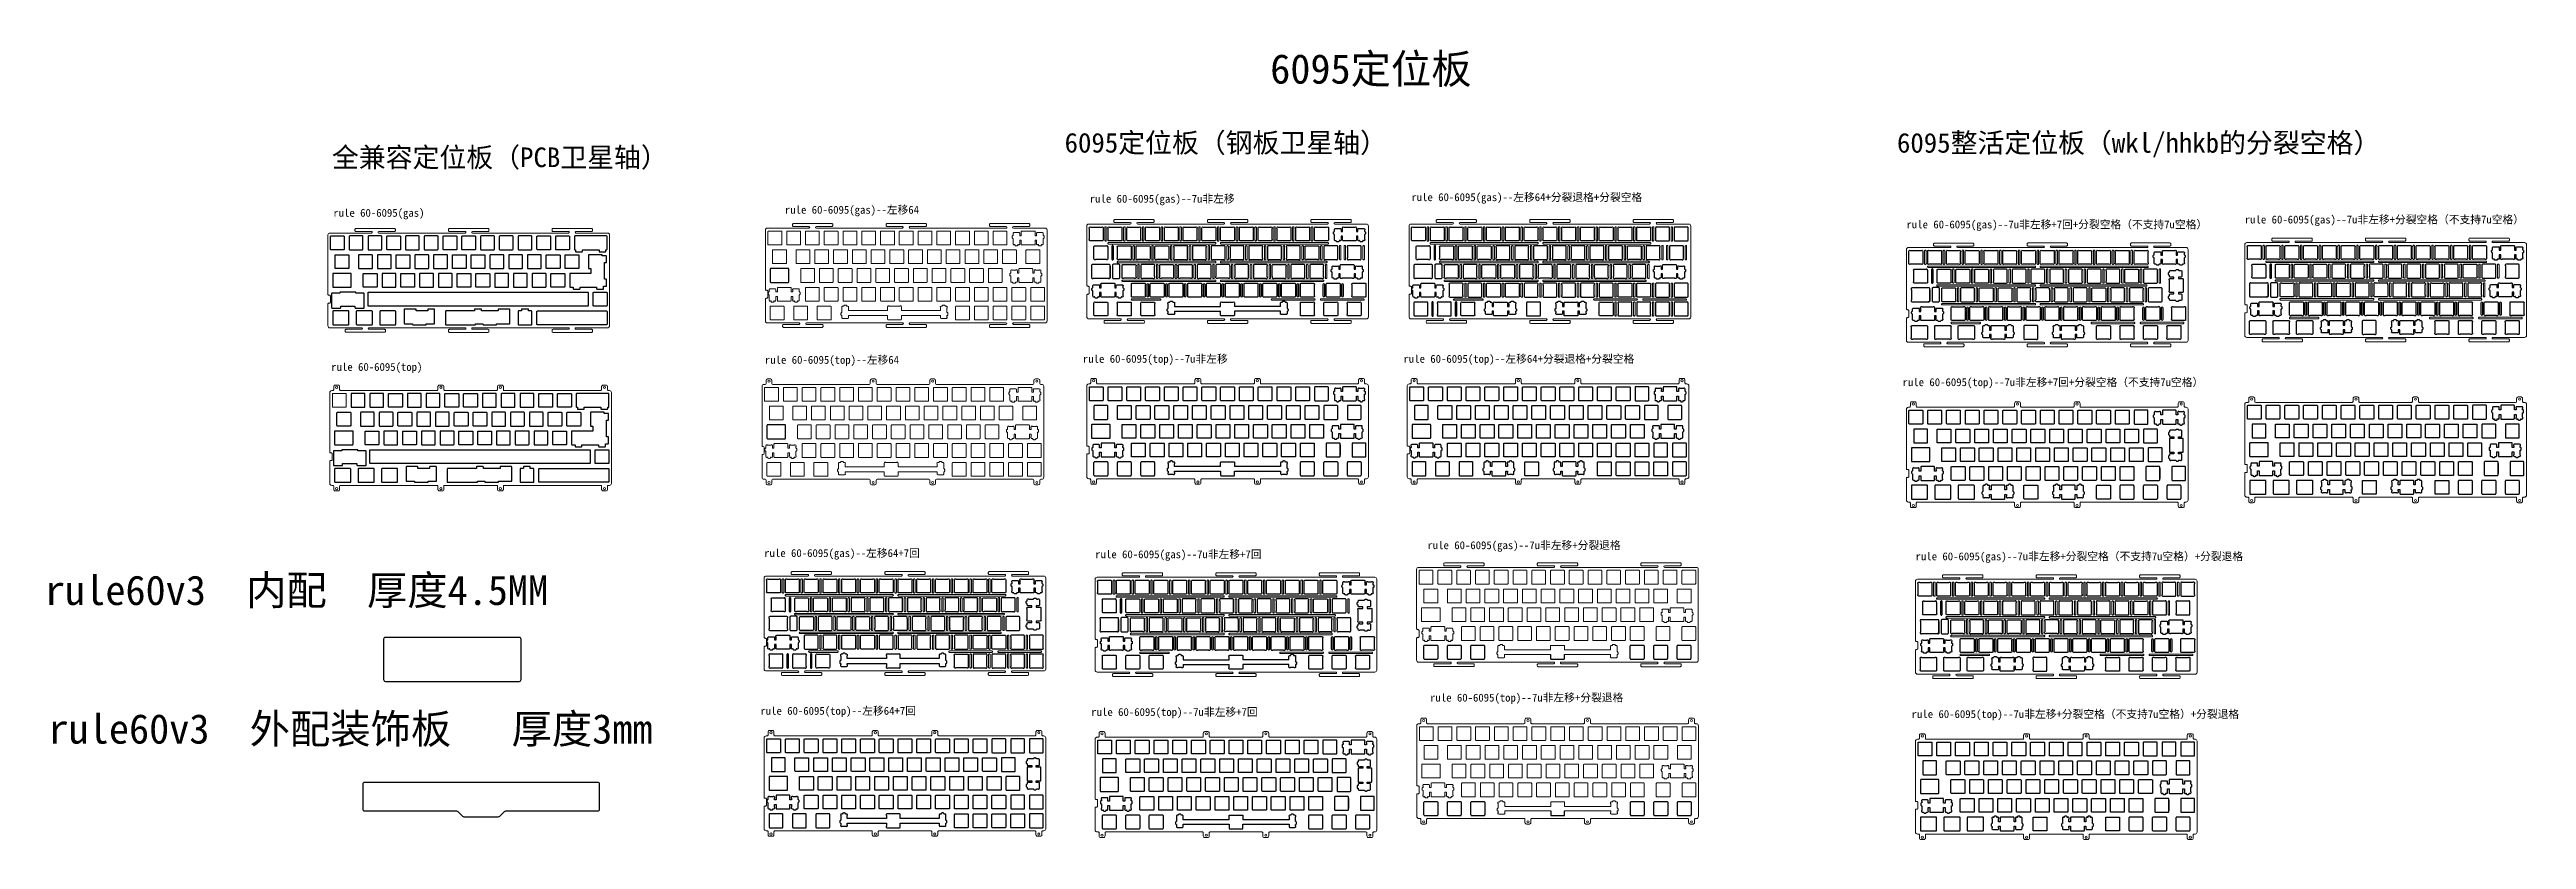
# Model space of a CAD drawing. Header units: millimetres. Extents: x 3201 to 5715, y 849 to 1652.
import ezdxf

# ---------------------------------------------------------------- set-up
doc = ezdxf.new("R2010")
doc.units = ezdxf.units.MM
doc.layers.add('1', color=7, linetype='Continuous', lineweight=0)
doc.layers.add('_STAB', color=3, linetype='Continuous')
doc.layers.add('定位板 v10 v5 v1_定位板 v10 v5_定位板 v9_Sketch2', color=7, linetype='Continuous')
doc.styles.add('MtXpl_', font='')
doc.styles.get("Standard").update_dxf_attribs({"font": 'arial.ttf'})
doc.styles.get('MtXpl_').set_extended_font_data('SimSun')

msp = doc.modelspace()

# ---------------------------------------------------------------- texts
at = {"color": 7, "style": 'MtXpl_'}
for s, p in [('rule 60-6095(gas)', (3489.3, 1481.9)), ('rule 60-6095(gas)--左移64', (3947.7, 1485)), ('rule 60-6095(gas)--7u非左移', (4257.2, 1496.2)), ('rule 60-6095(gas)--左移64+分裂退格+分裂空格', (4583.6, 1497.8)), ('rule 60-6095(gas)--7u非左移+分裂空格（不支持7u空格）', (5429.6, 1475.1)), ('rule 60-6095(gas)--7u非左移+7回+分裂空格（不支持7u空格）', (5086.2, 1470.1)), ('rule 60-6095(top)', (3487.2, 1325.4)), ('rule 60-6095(top)--左移64', (3927.4, 1332.6)), ('rule 60-6095(top)--7u非左移', (4250.2, 1333.6)), ('rule 60-6095(top)--左移64+分裂退格+分裂空格', (4575.6, 1333.6)), ('rule 60-6095(top)--7u非左移+7回+分裂空格（不支持7u空格）', (5082.2, 1309.9)), ('rule 60-6095(gas)--左移64+7回', (3926.7, 1136.3)), ('rule 60-6095(gas)--7u非左移+7回', (4262.7, 1135.1)), ('rule 60-6095(gas)--7u非左移+分裂退格', (4599.9, 1144.3)), ('rule 60-6095(gas)--7u非左移+分裂空格（不支持7u空格）+分裂退格', (5095.4, 1133)), ('rule 60-6095(top)--左移64+7回', (3922.8, 976.1)), ('rule 60-6095(top)--7u非左移+7回', (4258.7, 974.9)), ('rule 60-6095(top)--7u非左移+分裂退格', (4602.6, 989.5)), ('rule 60-6095(top)--7u非左移+分裂空格（不支持7u空格）+分裂退格', (5091.4, 972.8))]:
    msp.add_text(s, height=8, dxfattribs=at).set_placement(p)
at = {"attachment_point": 1}
for s, width, insert, char_height in [('{\\fSimSun|b0|i0|c134|p2;6095定位板}', 584.773, (4440.3, 1647.1), 30), ('{\\fSimSun|b0|i0|c134|p2;6095定位板（钢板卫星轴）}', 662.325, (4231.6, 1567.1), 20), ('{\\fSimSun|b0|i0|c134|p2;6095整活定位板（wkl/hhkb的分裂空格）}', 662.325, (5076.5, 1567), 20), ('{\\fSimSun|b0|i0|c134|p2;全兼容定位板（PCB卫星轴）}', 584.773, (3487.9, 1552.3), 20), ('{\\fSimSun|b0|i0|c134|p2;rule60v3  内配  厚度4.5MM}', 584.773, (3196.7, 1117.6), 30), ('{\\fSimSun|b0|i0|c134|p2;rule60v3  外配装饰板   厚度3mm}', 739.524, (3200.3, 976.8), 30)]:
    msp.add_mtext_dynamic_manual_height_columns(s, width=width, gutter_width=12.5, heights=[0], dxfattribs=dict(at, insert=insert, char_height=char_height))

# ---------------------------------------------------------------- linework, layer by layer
at = {"color": 7}
for p, q in [((4693.1, 1412.5), (4693.1, 1402.1)), ((4370.7, 1250.2), (4370.7, 1239.8)), ((4691.3, 1250.2), (4691.3, 1239.8)), ((4343.3, 1223.6), (4390, 1223.6)), ((5202.7, 1226.4), (5202.7, 1216)), ((5546.2, 1231.4), (5546.2, 1221)), ((4038.5, 1055), (4038.5, 1044.5)), ((4038.5, 892.7), (4038.5, 882.2)), ((4379.2, 891.5), (4379.2, 881)), ((5211.9, 889.4), (5211.9, 878.9)), ((4351.8, 864.9), (4398.5, 864.9))]:
    msp.add_line(p, q, dxfattribs=at)
at = {"color": 0}
for p, q in [((4343.2, 1386), (4390, 1386)), ((4450.8, 1390.6), (4404, 1390.6)), ((4459.3, 1031.8), (4412.5, 1031.8)), ((4351.8, 1027.2), (4398.5, 1027.2))]:
    msp.add_line(p, q, dxfattribs=at)
at = {"color": 7, "linetype": 'Continuous', "lineweight": 25}
for p, q in [((4261.4, 1219.4), (4261.4, 1232.4)), ((4275.4, 1232.4), (4275.4, 1219.4)), ((4285.2, 1219.4), (4285.2, 1232.4)), ((4299.2, 1232.4), (4299.2, 1219.4)), ((4309, 1219.4), (4309, 1232.4)), ((4323, 1232.4), (4323, 1219.4)), ((4471, 1219.4), (4471, 1232.4)), ((4485, 1232.4), (4485, 1219.4)), ((4494.8, 1219.4), (4494.8, 1232.4)), ((4508.8, 1232.4), (4508.8, 1219.4)), ((4518.6, 1219.4), (4518.6, 1232.4)), ((4532.6, 1232.4), (4532.6, 1219.4)), ((5303, 1195.7), (5303, 1208.7)), ((5317, 1208.7), (5317, 1195.7)), ((5326.8, 1195.7), (5326.8, 1208.7)), ((5340.8, 1208.7), (5340.8, 1195.7)), ((5350.6, 1195.7), (5350.6, 1208.7)), ((5364.6, 1208.7), (5364.6, 1195.7)), ((5646.5, 1200.7), (5646.5, 1213.7)), ((5660.5, 1213.7), (5660.5, 1200.7)), ((5670.3, 1200.7), (5670.3, 1213.7)), ((5684.3, 1213.7), (5684.3, 1200.7)), ((5694.1, 1200.7), (5694.1, 1213.7)), ((5708.1, 1213.7), (5708.1, 1200.7)), ((4270, 860.7), (4270, 873.7)), ((4284, 873.7), (4284, 860.7)), ((4293.8, 860.7), (4293.8, 873.7)), ((4307.8, 873.7), (4307.8, 860.7)), ((4317.6, 860.7), (4317.6, 873.7)), ((4331.6, 873.7), (4331.6, 860.7)), ((4479.5, 860.7), (4479.5, 873.7)), ((4493.5, 873.7), (4493.5, 860.7)), ((4503.3, 860.7), (4503.3, 873.7)), ((4517.3, 873.7), (4517.3, 860.7)), ((4527.1, 860.7), (4527.1, 873.7)), ((4541.1, 873.7), (4541.1, 860.7)), ((5312.2, 858.6), (5312.2, 871.6)), ((5326.2, 871.6), (5326.2, 858.6)), ((5336, 858.6), (5336, 871.6)), ((5350, 871.6), (5350, 858.6)), ((5359.8, 858.6), (5359.8, 871.6)), ((5373.8, 871.6), (5373.8, 858.6))]:
    msp.add_line(p, q, dxfattribs=at)
for p, q in [((4511.2, 1250.2), (4511.2, 1239.8)), ((5343.2, 1226.4), (5343.2, 1216)), ((5686.7, 1231.4), (5686.7, 1221)), ((4519.7, 891.5), (4519.7, 881)), ((5352.4, 889.4), (5352.4, 878.9))]:
    msp.add_line(p, q)
at = {"color": 7}
for points in [[(4258.4, 1457.5, 0.078597), (4257.8, 1457.4, -0.612516), (4256.6, 1458.6, 0.078597), (4256.7, 1459.2), (4256.7, 1469.7, 0.095705), (4256.6, 1470.3, -0.612516), (4257.8, 1471.5, 0.078597), (4258.4, 1471.5), (4268.9, 1471.5, 0.078597), (4269.5, 1471.5, -0.612516), (4270.8, 1470.3, 0.078597), (4270.7, 1469.7), (4270.7, 1459.2, 0.078597), (4270.8, 1458.6, -0.612516), (4269.5, 1457.4, 0.078597), (4268.9, 1457.5)], [(4276.9, 1471.5, 0.078597), (4277.5, 1471.5), (4287.9, 1471.5, 0.078597), (4288.5, 1471.5, -0.612516), (4289.8, 1470.3, 0.078597), (4289.7, 1469.7), (4289.7, 1459.2, 0.078597), (4289.8, 1458.6, -0.612516), (4288.5, 1457.4, 0.078597), (4287.9, 1457.5), (4277.5, 1457.5, 0.078597), (4276.9, 1457.4, -0.612516), (4275.6, 1458.6, 0.078597), (4275.7, 1459.2), (4275.7, 1469.7, 0.078597), (4275.6, 1470.3, -0.612516)], [(4307.6, 1457.4, 0.078597), (4307, 1457.5), (4296.5, 1457.5, 0.078597), (4295.9, 1457.4, -0.612516), (4294.7, 1458.6, 0.078597), (4294.8, 1459.2), (4294.8, 1469.7, 0.078597), (4294.7, 1470.3, -0.612516), (4295.9, 1471.5, 0.078597), (4296.5, 1471.5), (4307, 1471.5, 0.078597), (4307.6, 1471.5, -0.612516), (4308.9, 1470.3, 0.078597), (4308.8, 1469.7), (4308.8, 1459.2, 0.078597), (4308.9, 1458.6, -0.612516)], [(4327.9, 1470.3, 0.078597), (4327.8, 1469.7), (4327.8, 1459.2, 0.078597), (4327.9, 1458.6, -0.612516), (4326.6, 1457.4, 0.078597), (4326, 1457.5), (4315.6, 1457.5, 0.078597), (4315, 1457.4, -0.612516), (4313.7, 1458.6, 0.078597), (4313.8, 1459.2), (4313.8, 1469.7, 0.078597), (4313.7, 1470.3, -0.612516), (4315, 1471.5, 0.078597), (4315.6, 1471.5), (4326, 1471.5, 0.078597), (4326.6, 1471.5, -0.612516)], [(4334.6, 1457.5, 0.078597), (4334, 1457.4, -0.612516), (4332.8, 1458.6, 0.078597), (4332.9, 1459.2), (4332.9, 1469.7, 0.078597), (4332.8, 1470.3, -0.612516), (4334, 1471.5, 0.078597), (4334.6, 1471.5), (4345.1, 1471.5, 0.078597), (4345.7, 1471.5, -0.612516), (4347, 1470.3, 0.095705), (4346.9, 1469.7), (4346.9, 1459.2, 0.078597), (4347, 1458.6, -0.612516), (4345.7, 1457.4, 0.078597), (4345.1, 1457.5)], [(4366, 1470.3, 0.078597), (4365.9, 1469.7), (4365.9, 1459.2, 0.078597), (4366, 1458.6, -0.612516), (4364.7, 1457.4, 0.078597), (4364.1, 1457.5), (4353.7, 1457.5, 0.078597), (4353.1, 1457.4, -0.612516), (4351.8, 1458.6, 0.078597), (4351.9, 1459.2), (4351.9, 1469.7, 0.078597), (4351.8, 1470.3, -0.612516), (4353.1, 1471.5, 0.078597), (4353.7, 1471.5), (4364.1, 1471.5, 0.078597), (4364.7, 1471.5, -0.612516)], [(4383.8, 1457.4, 0.078597), (4383.2, 1457.5), (4372.7, 1457.5, 0.078597), (4372.1, 1457.4, -0.612516), (4370.9, 1458.6, 0.078597), (4371, 1459.2), (4371, 1469.7, 0.078597), (4370.9, 1470.3, -0.612516), (4372.1, 1471.5, 0.078597), (4372.7, 1471.5), (4383.2, 1471.5, 0.078597), (4383.8, 1471.5, -0.612516), (4385.1, 1470.3, 0.078597), (4385, 1469.7), (4385, 1459.2, 0.078597), (4385.1, 1458.6, -0.612516)], [(4404.1, 1470.3, 0.078597), (4404, 1469.7), (4404, 1459.2, 0.078597), (4404.1, 1458.6, -0.612516), (4402.8, 1457.4, 0.078597), (4402.2, 1457.5), (4391.8, 1457.5, 0.078597), (4391.2, 1457.4, -0.612516), (4389.9, 1458.6, 0.078597), (4390, 1459.2), (4390, 1469.7, 0.078597), (4389.9, 1470.3, -0.612516), (4391.2, 1471.5, 0.078597), (4391.8, 1471.5), (4402.2, 1471.5, 0.078597), (4402.8, 1471.5, -0.612516)], [(4423.2, 1470.3, 0.078597), (4423.1, 1469.7), (4423.1, 1459.2, 0.078597), (4423.2, 1458.6, -0.612516), (4421.9, 1457.4, 0.078597), (4421.3, 1457.5), (4410.8, 1457.5, 0.078597), (4410.2, 1457.4, -0.612516), (4409, 1458.6, 0.078597), (4409.1, 1459.2), (4409.1, 1469.7, 0.078597), (4409, 1470.3, -0.612516), (4410.2, 1471.5, 0.078597), (4410.8, 1471.5), (4421.3, 1471.5, 0.078597), (4421.9, 1471.5, -0.612516)], [(4442.2, 1470.3, 0.078597), (4442.1, 1469.7), (4442.1, 1459.2, 0.078597), (4442.2, 1458.6, -0.612516), (4440.9, 1457.4, 0.078597), (4440.3, 1457.5), (4429.9, 1457.5, 0.078597), (4429.3, 1457.4, -0.612516), (4428, 1458.6, 0.078597), (4428.1, 1459.2), (4428.1, 1469.7, 0.078597), (4428, 1470.3, -0.612516), (4429.3, 1471.5, 0.078597), (4429.9, 1471.5), (4440.3, 1471.5, 0.078597), (4440.9, 1471.5, -0.612516)], [(4461.3, 1470.3, 0.078597), (4461.2, 1469.7), (4461.2, 1459.2, 0.078597), (4461.3, 1458.6, -0.612516), (4460, 1457.4, 0.078597), (4459.4, 1457.5), (4448.9, 1457.5, 0.078597), (4448.3, 1457.4, -0.612516), (4447.1, 1458.6, 0.078597), (4447.2, 1459.2), (4447.2, 1469.7, 0.078597), (4447.1, 1470.3, -0.612516), (4448.3, 1471.5, 0.078597), (4448.9, 1471.5), (4459.4, 1471.5, 0.078597), (4460, 1471.5, -0.612516)], [(4480.3, 1470.3, 0.078597), (4480.2, 1469.7), (4480.2, 1459.2, 0.078597), (4480.3, 1458.6, -0.612516), (4479, 1457.4, 0.078597), (4478.4, 1457.5), (4468, 1457.5, 0.078597), (4467.4, 1457.4, -0.612516), (4466.1, 1458.6, 0.078597), (4466.2, 1459.2), (4466.2, 1469.7, 0.078597), (4466.1, 1470.3, -0.612516), (4467.4, 1471.5, 0.078597), (4468, 1471.5), (4478.4, 1471.5, 0.078597), (4479, 1471.5, -0.612516)], [(4498.1, 1457.4, 0.078597), (4497.5, 1457.5), (4487, 1457.5, 0.078597), (4486.4, 1457.4, -0.612516), (4485.2, 1458.6, 0.078597), (4485.3, 1459.2), (4485.3, 1469.7, 0.078597), (4485.2, 1470.3, -0.612516), (4486.4, 1471.5, 0.078597), (4487, 1471.5), (4497.5, 1471.5, 0.078597), (4498.1, 1471.5, -0.612516), (4499.4, 1470.3, 0.078597), (4499.3, 1469.7), (4499.3, 1459.2, 0.078597), (4499.4, 1458.6, -0.612516)], [(4585.6, 1457.5, 0.078597), (4585, 1457.4, -0.612516), (4583.7, 1458.6, 0.078597), (4583.8, 1459.2), (4583.8, 1469.7, 0.095705), (4583.7, 1470.3, -0.612516), (4585, 1471.5, 0.078597), (4585.6, 1471.5), (4596, 1471.5, 0.078597), (4596.6, 1471.5, -0.612516), (4597.9, 1470.3, 0.078597), (4597.8, 1469.7), (4597.8, 1459.2, 0.078597), (4597.9, 1458.6, -0.612516), (4596.6, 1457.4, 0.078597), (4596, 1457.5)], [(4604, 1471.5, 0.078597), (4604.6, 1471.5), (4615.1, 1471.5, 0.078597), (4615.7, 1471.5, -0.612516), (4617, 1470.3, 0.078597), (4616.9, 1469.7), (4616.9, 1459.2, 0.078597), (4617, 1458.6, -0.612516), (4615.7, 1457.4, 0.078597), (4615.1, 1457.5), (4604.6, 1457.5, 0.078597), (4604, 1457.4, -0.612516), (4602.8, 1458.6, 0.078597), (4602.9, 1459.2), (4602.9, 1469.7, 0.078597), (4602.8, 1470.3, -0.612516)], [(4634.7, 1457.4, 0.078597), (4634.1, 1457.5), (4623.7, 1457.5, 0.078597), (4623.1, 1457.4, -0.612516), (4621.8, 1458.6, 0.078597), (4621.9, 1459.2), (4621.9, 1469.7, 0.078597), (4621.8, 1470.3, -0.612516), (4623.1, 1471.5, 0.078597), (4623.7, 1471.5), (4634.1, 1471.5, 0.078597), (4634.7, 1471.5, -0.612516), (4636, 1470.3, 0.078597), (4635.9, 1469.7), (4635.9, 1459.2, 0.078597), (4636, 1458.6, -0.612516)], [(4655.1, 1470.3, 0.078597), (4655, 1469.7), (4655, 1459.2, 0.078597), (4655.1, 1458.6, -0.612516), (4653.8, 1457.4, 0.078597), (4653.2, 1457.5), (4642.7, 1457.5, 0.078597), (4642.1, 1457.4, -0.612516), (4640.9, 1458.6, 0.078597), (4641, 1459.2), (4641, 1469.7, 0.078597), (4640.9, 1470.3, -0.612516), (4642.1, 1471.5, 0.078597), (4642.7, 1471.5), (4653.2, 1471.5, 0.078597), (4653.8, 1471.5, -0.612516)], [(4661.8, 1457.5, 0.078597), (4661.2, 1457.4, -0.612516), (4659.9, 1458.6, 0.078597), (4660, 1459.2), (4660, 1469.7, 0.078597), (4659.9, 1470.3, -0.612516), (4661.2, 1471.5, 0.078597), (4661.8, 1471.5), (4672.2, 1471.5, 0.078597), (4672.8, 1471.5, -0.612516), (4674.1, 1470.3, 0.095705), (4674, 1469.7), (4674, 1459.2, 0.078597), (4674.1, 1458.6, -0.612516), (4672.8, 1457.4, 0.078597), (4672.2, 1457.5)], [(4693.1, 1470.3, 0.078597), (4693.1, 1469.7), (4693.1, 1459.2, 0.078597), (4693.1, 1458.6, -0.612516), (4691.9, 1457.4, 0.078597), (4691.3, 1457.5), (4680.8, 1457.5, 0.078597), (4680.2, 1457.4, -0.612516), (4679, 1458.6, 0.078597), (4679.1, 1459.2), (4679.1, 1469.7, 0.078597), (4679, 1470.3, -0.612516), (4680.2, 1471.5, 0.078597), (4680.8, 1471.5), (4691.3, 1471.5, 0.078597), (4691.9, 1471.5, -0.612516)], [(4710.9, 1457.4, 0.078597), (4710.3, 1457.5), (4699.9, 1457.5, 0.078597), (4699.3, 1457.4, -0.612516), (4698, 1458.6, 0.078597), (4698.1, 1459.2), (4698.1, 1469.7, 0.078597), (4698, 1470.3, -0.612516), (4699.3, 1471.5, 0.078597), (4699.9, 1471.5), (4710.3, 1471.5, 0.078597), (4710.9, 1471.5, -0.612516), (4712.2, 1470.3, 0.078597), (4712.1, 1469.7), (4712.1, 1459.2, 0.078597), (4712.2, 1458.6, -0.612516)], [(4731.3, 1470.3, 0.078597), (4731.2, 1469.7), (4731.2, 1459.2, 0.078597), (4731.3, 1458.6, -0.612516), (4730, 1457.4, 0.078597), (4729.4, 1457.5), (4718.9, 1457.5, 0.078597), (4718.3, 1457.4, -0.612516), (4717.1, 1458.6, 0.078597), (4717.2, 1459.2), (4717.2, 1469.7, 0.078597), (4717.1, 1470.3, -0.612516), (4718.3, 1471.5, 0.078597), (4718.9, 1471.5), (4729.4, 1471.5, 0.078597), (4730, 1471.5, -0.612516)], [(4750.3, 1470.3, 0.078597), (4750.2, 1469.7), (4750.2, 1459.2, 0.078597), (4750.3, 1458.6, -0.612516), (4749, 1457.4, 0.078597), (4748.4, 1457.5), (4738, 1457.5, 0.078597), (4737.4, 1457.4, -0.612516), (4736.1, 1458.6, 0.078597), (4736.2, 1459.2), (4736.2, 1469.7, 0.078597), (4736.1, 1470.3, -0.612516), (4737.4, 1471.5, 0.078597), (4738, 1471.5), (4748.4, 1471.5, 0.078597), (4749, 1471.5, -0.612516)], [(4769.4, 1470.3, 0.078597), (4769.3, 1469.7), (4769.3, 1459.2, 0.078597), (4769.4, 1458.6, -0.612516), (4768.1, 1457.4, 0.078597), (4767.5, 1457.5), (4757, 1457.5, 0.078597), (4756.4, 1457.4, -0.612516), (4755.2, 1458.6, 0.078597), (4755.3, 1459.2), (4755.3, 1469.7, 0.078597), (4755.2, 1470.3, -0.612516), (4756.4, 1471.5, 0.078597), (4757, 1471.5), (4767.5, 1471.5, 0.078597), (4768.1, 1471.5, -0.612516)], [(4788.4, 1470.3, 0.078597), (4788.3, 1469.7), (4788.3, 1459.2, 0.078597), (4788.4, 1458.6, -0.612516), (4787.1, 1457.4, 0.078597), (4786.5, 1457.5), (4776.1, 1457.5, 0.078597), (4775.5, 1457.4, -0.612516), (4774.2, 1458.6, 0.078597), (4774.3, 1459.2), (4774.3, 1469.7, 0.078597), (4774.2, 1470.3, -0.612516), (4775.5, 1471.5, 0.078597), (4776.1, 1471.5), (4786.5, 1471.5, 0.078597), (4787.1, 1471.5, -0.612516)], [(4807.5, 1470.3, 0.078597), (4807.4, 1469.7), (4807.4, 1459.2, 0.078597), (4807.5, 1458.6, -0.612516), (4806.2, 1457.4, 0.078597), (4805.6, 1457.5), (4795.1, 1457.5, 0.078597), (4794.5, 1457.4, -0.612516), (4793.3, 1458.6, 0.078597), (4793.4, 1459.2), (4793.4, 1469.7, 0.078597), (4793.3, 1470.3, -0.612516), (4794.5, 1471.5, 0.078597), (4795.1, 1471.5), (4805.6, 1471.5, 0.078597), (4806.2, 1471.5, -0.612516)], [(4825.2, 1457.4, 0.078597), (4824.6, 1457.5), (4814.2, 1457.5, 0.078597), (4813.6, 1457.4, -0.612516), (4812.3, 1458.6, 0.078597), (4812.4, 1459.2), (4812.4, 1469.7, 0.078597), (4812.3, 1470.3, -0.612516), (4813.6, 1471.5, 0.078597), (4814.2, 1471.5), (4824.6, 1471.5, 0.078597), (4825.2, 1471.5, -0.612516), (4826.5, 1470.3, 0.078597), (4826.4, 1469.7), (4826.4, 1459.2, 0.078597), (4826.5, 1458.6, -0.612516)], [(4831.4, 1470.3, -0.078597), (4831.5, 1469.7), (4831.5, 1459.2, -0.078597), (4831.4, 1458.6, 0.612516), (4832.6, 1457.4, -0.078597), (4833.2, 1457.5), (4843.7, 1457.5, -0.078597), (4844.3, 1457.4, 0.612516), (4845.6, 1458.6, -0.078597), (4845.5, 1459.2), (4845.5, 1469.7, -0.078597), (4845.6, 1470.3, 0.612516), (4844.3, 1471.5, -0.078597), (4843.7, 1471.5), (4833.2, 1471.5, -0.078597), (4832.6, 1471.5, 0.612516)], [(4850.4, 1470.3, -0.078597), (4850.5, 1469.7), (4850.5, 1459.2, -0.078597), (4850.4, 1458.6, 0.612516), (4851.7, 1457.4, -0.078597), (4852.3, 1457.5), (4862.7, 1457.5, -0.078597), (4863.3, 1457.4, 0.612516), (4864.6, 1458.6, -0.078597), (4864.5, 1459.2), (4864.5, 1469.7, -0.078597), (4864.6, 1470.3, 0.612516), (4863.3, 1471.5, -0.078597), (4862.7, 1471.5), (4852.3, 1471.5, -0.078597), (4851.7, 1471.5, 0.612516)], [(4276, 1419.4, -0.078597), (4276.6, 1419.3, 0.612516), (4277.9, 1420.5, -0.078597), (4277.8, 1421.1), (4277.8, 1431.6, -0.078597), (4277.9, 1432.2, 0.612516), (4276.6, 1433.4, -0.078597), (4276, 1433.4), (4260.8, 1433.4, -0.078597), (4260.2, 1433.4, 0.612516), (4258.9, 1432.2, -0.078597), (4259, 1431.6), (4259, 1421.1, -0.078597), (4258.9, 1420.5, 0.612516), (4260.2, 1419.3, -0.078597), (4260.8, 1419.4)], [(4286.4, 1452.5, 0.078597), (4287, 1452.4), (4297.5, 1452.4, 0.078597), (4298.1, 1452.5, -0.612516), (4299.3, 1451.2, 0.078597), (4299.2, 1450.6), (4299.2, 1440.2, 0.078597), (4299.3, 1439.6, -0.612516), (4298.1, 1438.3, 0.078597), (4297.5, 1438.4), (4287, 1438.4, 0.078597), (4286.4, 1438.3, -0.612516), (4285.1, 1439.6, 0.078597), (4285.2, 1440.2), (4285.2, 1450.6, 0.078597), (4285.1, 1451.2, -0.612516)], [(4304.1, 1420.5, -0.612516), (4302.8, 1419.3, 0.078597), (4302.2, 1419.4), (4291.8, 1419.4, 0.078597), (4291.2, 1419.3, -0.612516), (4289.9, 1420.5, 0.078597), (4290, 1421.1), (4290, 1431.6, 0.078597), (4289.9, 1432.2, -0.612516), (4291.2, 1433.4, 0.078597), (4291.8, 1433.4), (4302.2, 1433.4, 0.078597), (4302.8, 1433.4, -0.612516), (4304.1, 1432.2, 0.078597), (4304, 1431.6), (4304, 1421.1, 0.078597)], [(4305.4, 1452.5, 0.078597), (4306.1, 1452.4), (4316.5, 1452.4, 0.078597), (4317.1, 1452.5, -0.612516), (4318.4, 1451.2, 0.078597), (4318.3, 1450.6), (4318.3, 1440.2, 0.078597), (4318.4, 1439.6, -0.612516), (4317.1, 1438.3, 0.078597), (4316.5, 1438.4), (4306.1, 1438.4, 0.078597), (4305.4, 1438.3, -0.612516), (4304.2, 1439.6, 0.078597), (4304.3, 1440.2), (4304.3, 1450.6, 0.078597), (4304.2, 1451.2, -0.612516)], [(4310.2, 1433.4, 0.612516), (4308.9, 1432.2, -0.078597), (4309, 1431.6), (4309, 1421.1, -0.078597), (4308.9, 1420.5, 0.612516), (4310.2, 1419.3, -0.078597), (4310.8, 1419.4), (4321.3, 1419.4, -0.078597), (4321.9, 1419.3, 0.612516), (4323.1, 1420.5, -0.078597), (4323, 1421.1), (4323, 1431.6, -0.078597), (4323.1, 1432.2, 0.612516), (4321.9, 1433.4, -0.078597), (4321.3, 1433.4), (4310.8, 1433.4, -0.078597)], [(4337.4, 1451.2, 0.078597), (4337.3, 1450.6), (4337.3, 1440.2, 0.078597), (4337.4, 1439.6, -0.612516), (4336.2, 1438.3, 0.078597), (4335.6, 1438.4), (4325.1, 1438.4, 0.078597), (4324.5, 1438.3, -0.612516), (4323.2, 1439.6, 0.078597), (4323.3, 1440.2), (4323.3, 1450.6, 0.078597), (4323.2, 1451.2, -0.612516), (4324.5, 1452.5, 0.078597), (4325.1, 1452.4), (4335.6, 1452.4, 0.078597), (4336.2, 1452.5, -0.612516)], [(4356.5, 1451.2, 0.612516), (4355.2, 1452.5, -0.078597), (4354.6, 1452.4), (4344.2, 1452.4, -0.078597), (4343.5, 1452.5, 0.612516), (4342.3, 1451.2, -0.078597), (4342.4, 1450.6), (4342.4, 1440.2, -0.078597), (4342.3, 1439.6, 0.612516), (4343.5, 1438.3, -0.078597), (4344.2, 1438.4), (4354.6, 1438.4, -0.078597), (4355.2, 1438.3, 0.612516), (4356.5, 1439.6, -0.078597), (4356.4, 1440.2), (4356.4, 1450.6, -0.078597)], [(4360, 1419.3, 0.078597), (4359.4, 1419.4), (4348.9, 1419.4, 0.078597), (4348.3, 1419.3, -0.612516), (4347, 1420.5, 0.078597), (4347.1, 1421.1), (4347.1, 1431.6, 0.078597), (4347, 1432.2, -0.612516), (4348.3, 1433.4, 0.078597), (4348.9, 1433.4), (4359.4, 1433.4, 0.078597), (4360, 1433.4, -0.612516), (4361.2, 1432.2, 0.078597), (4361.1, 1431.6), (4361.1, 1421.1, 0.078597), (4361.2, 1420.5, -0.612516)], [(4375.5, 1451.2, 0.612516), (4374.3, 1452.5, -0.078597), (4373.7, 1452.4), (4363.2, 1452.4, -0.078597), (4362.6, 1452.5, 0.612516), (4361.3, 1451.2, -0.078597), (4361.4, 1450.6), (4361.4, 1440.2, -0.078597), (4361.3, 1439.6, 0.612516), (4362.6, 1438.3, -0.078597), (4363.2, 1438.4), (4373.7, 1438.4, -0.078597), (4374.3, 1438.3, 0.612516), (4375.5, 1439.6, -0.078597), (4375.4, 1440.2), (4375.4, 1450.6, -0.078597)], [(4380.3, 1432.2, 0.612516), (4379, 1433.4, -0.078597), (4378.4, 1433.4), (4368, 1433.4, -0.078597), (4367.4, 1433.4, 0.612516), (4366.1, 1432.2, -0.078597), (4366.2, 1431.6), (4366.2, 1421.1, -0.078597), (4366.1, 1420.5, 0.612516), (4367.4, 1419.3, -0.078597), (4368, 1419.4), (4378.4, 1419.4, -0.078597), (4379, 1419.3, 0.612516), (4380.3, 1420.5, -0.078597), (4380.2, 1421.1), (4380.2, 1431.6, -0.078597)], [(4380.4, 1439.6, 0.612516), (4381.6, 1438.3, -0.078597), (4382.3, 1438.4), (4392.7, 1438.4, -0.078597), (4393.3, 1438.3, 0.612516), (4394.6, 1439.6, -0.078597), (4394.5, 1440.2), (4394.5, 1450.6, -0.078597), (4394.6, 1451.2, 0.612516), (4393.3, 1452.5, -0.078597), (4392.7, 1452.4), (4382.3, 1452.4, -0.078597), (4381.6, 1452.5, 0.612516), (4380.4, 1451.2, -0.078597), (4380.5, 1450.6), (4380.5, 1440.2, -0.078597)], [(4399.4, 1439.6, 0.612516), (4400.7, 1438.3, -0.078597), (4401.3, 1438.4), (4411.7, 1438.4, -0.078597), (4412.4, 1438.3, 0.612516), (4413.6, 1439.6, -0.078597), (4413.5, 1440.2), (4413.5, 1450.6, -0.078597), (4413.6, 1451.2, 0.612516), (4412.4, 1452.5, -0.078597), (4411.7, 1452.4), (4401.3, 1452.4, -0.078597), (4400.7, 1452.5, 0.612516), (4399.4, 1451.2, -0.078597), (4399.5, 1450.6), (4399.5, 1440.2, -0.078597)], [(4405.5, 1433.4, 0.612516), (4404.2, 1432.2, -0.078597), (4404.3, 1431.6), (4404.3, 1421.1, -0.078597), (4404.2, 1420.5, 0.612516), (4405.5, 1419.3, -0.078597), (4406.1, 1419.4), (4416.5, 1419.4, -0.078597), (4417.1, 1419.3, 0.612516), (4418.4, 1420.5, -0.078597), (4418.3, 1421.1), (4418.3, 1431.6, -0.078597), (4418.4, 1432.2, 0.612516), (4417.1, 1433.4, -0.078597), (4416.5, 1433.4), (4406.1, 1433.4, -0.078597)], [(4424.5, 1433.4, 0.612516), (4423.2, 1432.2, -0.078597), (4423.3, 1431.6), (4423.3, 1421.1, -0.078597), (4423.2, 1420.5, 0.612516), (4424.5, 1419.3, -0.078597), (4425.1, 1419.4), (4435.6, 1419.4, -0.078597), (4436.2, 1419.3, 0.612516), (4437.4, 1420.5, -0.078597), (4437.3, 1421.1), (4437.3, 1431.6, -0.078597), (4437.4, 1432.2, 0.612516), (4436.2, 1433.4, -0.078597), (4435.6, 1433.4), (4425.1, 1433.4, -0.078597)], [(4451.7, 1451.2, 0.612516), (4450.5, 1452.5, -0.078597), (4449.9, 1452.4), (4439.4, 1452.4, -0.078597), (4438.8, 1452.5, 0.612516), (4437.5, 1451.2, -0.078597), (4437.6, 1450.6), (4437.6, 1440.2, -0.078597), (4437.5, 1439.6, 0.612516), (4438.8, 1438.3, -0.078597), (4439.4, 1438.4), (4449.9, 1438.4, -0.078597), (4450.5, 1438.3, 0.612516), (4451.7, 1439.6, -0.078597), (4451.6, 1440.2), (4451.6, 1450.6, -0.078597)], [(4462.6, 1433.4, 0.612516), (4461.3, 1432.2, -0.078597), (4461.4, 1431.6), (4461.4, 1421.1, -0.078597), (4461.3, 1420.5, 0.612516), (4462.6, 1419.3, -0.078597), (4463.2, 1419.4), (4473.7, 1419.4, -0.078597), (4474.3, 1419.3, 0.612516), (4475.5, 1420.5, -0.078597), (4475.4, 1421.1), (4475.4, 1431.6, -0.078597), (4475.5, 1432.2, 0.612516), (4474.3, 1433.4, -0.078597), (4473.7, 1433.4), (4463.2, 1433.4, -0.078597)], [(4476.9, 1452.5, 0.078597), (4477.5, 1452.4), (4488, 1452.4, 0.078597), (4488.6, 1452.5, -0.612516), (4489.8, 1451.2, 0.078597), (4489.7, 1450.6), (4489.7, 1440.2, 0.078597), (4489.8, 1439.6, -0.612516), (4488.6, 1438.3, 0.078597), (4488, 1438.4), (4477.5, 1438.4, 0.078597), (4476.9, 1438.3, -0.612516), (4475.6, 1439.6, 0.078597), (4475.7, 1440.2), (4475.7, 1450.6, 0.078597), (4475.6, 1451.2, -0.612516)], [(4494.6, 1432.2, 0.612516), (4493.3, 1433.4, -0.078597), (4492.7, 1433.4), (4482.3, 1433.4, -0.078597), (4481.7, 1433.4, 0.612516), (4480.4, 1432.2, -0.078597), (4480.5, 1431.6), (4480.5, 1421.1, -0.078597), (4480.4, 1420.5, 0.612516), (4481.7, 1419.3, -0.078597), (4482.3, 1419.4), (4492.7, 1419.4, -0.078597), (4493.3, 1419.3, 0.612516), (4494.6, 1420.5, -0.078597), (4494.5, 1421.1), (4494.5, 1431.6, -0.078597)], [(4495.9, 1452.5, 0.612516), (4494.7, 1451.2, -0.078597), (4494.8, 1450.6), (4494.8, 1440.2, -0.078597), (4494.7, 1439.6, 0.612516), (4495.9, 1438.3, -0.078597), (4496.6, 1438.4), (4507, 1438.4, -0.078597), (4507.6, 1438.3, 0.612516), (4508.9, 1439.6, -0.078597), (4508.8, 1440.2), (4508.8, 1450.6, -0.078597), (4508.9, 1451.2, 0.612516), (4507.6, 1452.5, -0.078597), (4507, 1452.4), (4496.6, 1452.4, -0.078597)], [(4532.7, 1451.2, 0.612516), (4531.4, 1452.5, -0.078597), (4530.8, 1452.4), (4520.4, 1452.4, -0.078597), (4519.8, 1452.5, 0.612516), (4518.5, 1451.2, -0.078597), (4518.6, 1450.6), (4518.6, 1440.2, -0.078597), (4518.5, 1439.6, 0.612516), (4519.8, 1438.3, -0.078597), (4520.4, 1438.4), (4530.8, 1438.4, -0.078597), (4531.4, 1438.3, 0.612516), (4532.7, 1439.6, -0.078597), (4532.6, 1440.2), (4532.6, 1450.6, -0.078597)], [(4603.2, 1419.4, -0.078597), (4603.8, 1419.3, 0.612516), (4605, 1420.5, -0.078597), (4604.9, 1421.1), (4604.9, 1431.6, -0.078597), (4605, 1432.2, 0.612516), (4603.8, 1433.4, -0.078597), (4603.2, 1433.4), (4588, 1433.4, -0.078597), (4587.3, 1433.4, 0.612516), (4586.1, 1432.2, -0.078597), (4586.2, 1431.6), (4586.2, 1421.1, -0.078597), (4586.1, 1420.5, 0.612516), (4587.3, 1419.3, -0.078597), (4588, 1419.4)], [(4613.5, 1452.5, 0.078597), (4614.2, 1452.4), (4624.6, 1452.4, 0.078597), (4625.2, 1452.5, -0.612516), (4626.5, 1451.2, 0.078597), (4626.4, 1450.6), (4626.4, 1440.2, 0.078597), (4626.5, 1439.6, -0.612516), (4625.2, 1438.3, 0.078597), (4624.6, 1438.4), (4614.2, 1438.4, 0.078597), (4613.5, 1438.3, -0.612516), (4612.3, 1439.6, 0.078597), (4612.4, 1440.2), (4612.4, 1450.6, 0.078597), (4612.3, 1451.2, -0.612516)], [(4631.2, 1420.5, -0.612516), (4630, 1419.3, 0.078597), (4629.4, 1419.4), (4618.9, 1419.4, 0.078597), (4618.3, 1419.3, -0.612516), (4617, 1420.5, 0.078597), (4617.1, 1421.1), (4617.1, 1431.6, 0.078597), (4617, 1432.2, -0.612516), (4618.3, 1433.4, 0.078597), (4618.9, 1433.4), (4629.4, 1433.4, 0.078597), (4630, 1433.4, -0.612516), (4631.2, 1432.2, 0.078597), (4631.1, 1431.6), (4631.1, 1421.1, 0.078597)], [(4632.6, 1452.5, 0.078597), (4633.2, 1452.4), (4643.6, 1452.4, 0.078597), (4644.3, 1452.5, -0.612516), (4645.5, 1451.2, 0.078597), (4645.4, 1450.6), (4645.4, 1440.2, 0.078597), (4645.5, 1439.6, -0.612516), (4644.3, 1438.3, 0.078597), (4643.6, 1438.4), (4633.2, 1438.4, 0.078597), (4632.6, 1438.3, -0.612516), (4631.3, 1439.6, 0.078597), (4631.4, 1440.2), (4631.4, 1450.6, 0.078597), (4631.3, 1451.2, -0.612516)], [(4637.4, 1433.4, 0.612516), (4636.1, 1432.2, -0.078597), (4636.2, 1431.6), (4636.2, 1421.1, -0.078597), (4636.1, 1420.5, 0.612516), (4637.4, 1419.3, -0.078597), (4638, 1419.4), (4648.4, 1419.4, -0.078597), (4649, 1419.3, 0.612516), (4650.3, 1420.5, -0.078597), (4650.2, 1421.1), (4650.2, 1431.6, -0.078597), (4650.3, 1432.2, 0.612516), (4649, 1433.4, -0.078597), (4648.4, 1433.4), (4638, 1433.4, -0.078597)], [(4664.6, 1451.2, 0.078597), (4664.5, 1450.6), (4664.5, 1440.2, 0.078597), (4664.6, 1439.6, -0.612516), (4663.3, 1438.3, 0.078597), (4662.7, 1438.4), (4652.3, 1438.4, 0.078597), (4651.6, 1438.3, -0.612516), (4650.4, 1439.6, 0.078597), (4650.5, 1440.2), (4650.5, 1450.6, 0.078597), (4650.4, 1451.2, -0.612516), (4651.6, 1452.5, 0.078597), (4652.3, 1452.4), (4662.7, 1452.4, 0.078597), (4663.3, 1452.5, -0.612516)], [(4683.6, 1451.2, 0.612516), (4682.4, 1452.5, -0.078597), (4681.7, 1452.4), (4671.3, 1452.4, -0.078597), (4670.7, 1452.5, 0.612516), (4669.4, 1451.2, -0.078597), (4669.5, 1450.6), (4669.5, 1440.2, -0.078597), (4669.4, 1439.6, 0.612516), (4670.7, 1438.3, -0.078597), (4671.3, 1438.4), (4681.7, 1438.4, -0.078597), (4682.4, 1438.3, 0.612516), (4683.6, 1439.6, -0.078597), (4683.5, 1440.2), (4683.5, 1450.6, -0.078597)], [(4687.1, 1419.3, 0.078597), (4686.5, 1419.4), (4676.1, 1419.4, 0.078597), (4675.5, 1419.3, -0.612516), (4674.2, 1420.5, 0.078597), (4674.3, 1421.1), (4674.3, 1431.6, 0.078597), (4674.2, 1432.2, -0.612516), (4675.5, 1433.4, 0.078597), (4676.1, 1433.4), (4686.5, 1433.4, 0.078597), (4687.1, 1433.4, -0.612516), (4688.4, 1432.2, 0.078597), (4688.3, 1431.6), (4688.3, 1421.1, 0.078597), (4688.4, 1420.5, -0.612516)], [(4702.7, 1451.2, 0.612516), (4701.4, 1452.5, -0.078597), (4700.8, 1452.4), (4690.4, 1452.4, -0.078597), (4689.7, 1452.5, 0.612516), (4688.5, 1451.2, -0.078597), (4688.6, 1450.6), (4688.6, 1440.2, -0.078597), (4688.5, 1439.6, 0.612516), (4689.7, 1438.3, -0.078597), (4690.4, 1438.4), (4700.8, 1438.4, -0.078597), (4701.4, 1438.3, 0.612516), (4702.7, 1439.6, -0.078597), (4702.6, 1440.2), (4702.6, 1450.6, -0.078597)], [(4707.4, 1432.2, 0.612516), (4706.2, 1433.4, -0.078597), (4705.6, 1433.4), (4695.1, 1433.4, -0.078597), (4694.5, 1433.4, 0.612516), (4693.2, 1432.2, -0.078597), (4693.3, 1431.6), (4693.3, 1421.1, -0.078597), (4693.2, 1420.5, 0.612516), (4694.5, 1419.3, -0.078597), (4695.1, 1419.4), (4705.6, 1419.4, -0.078597), (4706.2, 1419.3, 0.612516), (4707.4, 1420.5, -0.078597), (4707.3, 1421.1), (4707.3, 1431.6, -0.078597)], [(4707.5, 1439.6, 0.612516), (4708.8, 1438.3, -0.078597), (4709.4, 1438.4), (4719.8, 1438.4, -0.078597), (4720.5, 1438.3, 0.612516), (4721.7, 1439.6, -0.078597), (4721.6, 1440.2), (4721.6, 1450.6, -0.078597), (4721.7, 1451.2, 0.612516), (4720.5, 1452.5, -0.078597), (4719.8, 1452.4), (4709.4, 1452.4, -0.078597), (4708.8, 1452.5, 0.612516), (4707.5, 1451.2, -0.078597), (4707.6, 1450.6), (4707.6, 1440.2, -0.078597)], [(4726.6, 1439.6, 0.612516), (4727.8, 1438.3, -0.078597), (4728.5, 1438.4), (4738.9, 1438.4, -0.078597), (4739.5, 1438.3, 0.612516), (4740.8, 1439.6, -0.078597), (4740.7, 1440.2), (4740.7, 1450.6, -0.078597), (4740.8, 1451.2, 0.612516), (4739.5, 1452.5, -0.078597), (4738.9, 1452.4), (4728.5, 1452.4, -0.078597), (4727.8, 1452.5, 0.612516), (4726.6, 1451.2, -0.078597), (4726.7, 1450.6), (4726.7, 1440.2, -0.078597)], [(4732.6, 1433.4, 0.612516), (4731.3, 1432.2, -0.078597), (4731.4, 1431.6), (4731.4, 1421.1, -0.078597), (4731.3, 1420.5, 0.612516), (4732.6, 1419.3, -0.078597), (4733.2, 1419.4), (4743.7, 1419.4, -0.078597), (4744.3, 1419.3, 0.612516), (4745.5, 1420.5, -0.078597), (4745.4, 1421.1), (4745.4, 1431.6, -0.078597), (4745.5, 1432.2, 0.612516), (4744.3, 1433.4, -0.078597), (4743.7, 1433.4), (4733.2, 1433.4, -0.078597)], [(4751.7, 1433.4, 0.612516), (4750.4, 1432.2, -0.078597), (4750.5, 1431.6), (4750.5, 1421.1, -0.078597), (4750.4, 1420.5, 0.612516), (4751.7, 1419.3, -0.078597), (4752.3, 1419.4), (4762.7, 1419.4, -0.078597), (4763.3, 1419.3, 0.612516), (4764.6, 1420.5, -0.078597), (4764.5, 1421.1), (4764.5, 1431.6, -0.078597), (4764.6, 1432.2, 0.612516), (4763.3, 1433.4, -0.078597), (4762.7, 1433.4), (4752.3, 1433.4, -0.078597)], [(4778.9, 1451.2, 0.612516), (4777.6, 1452.5, -0.078597), (4777, 1452.4), (4766.6, 1452.4, -0.078597), (4765.9, 1452.5, 0.612516), (4764.7, 1451.2, -0.078597), (4764.8, 1450.6), (4764.8, 1440.2, -0.078597), (4764.7, 1439.6, 0.612516), (4765.9, 1438.3, -0.078597), (4766.6, 1438.4), (4777, 1438.4, -0.078597), (4777.6, 1438.3, 0.612516), (4778.9, 1439.6, -0.078597), (4778.8, 1440.2), (4778.8, 1450.6, -0.078597)], [(4789.8, 1433.4, 0.612516), (4788.5, 1432.2, -0.078597), (4788.6, 1431.6), (4788.6, 1421.1, -0.078597), (4788.5, 1420.5, 0.612516), (4789.8, 1419.3, -0.078597), (4790.4, 1419.4), (4800.8, 1419.4, -0.078597), (4801.4, 1419.3, 0.612516), (4802.7, 1420.5, -0.078597), (4802.6, 1421.1), (4802.6, 1431.6, -0.078597), (4802.7, 1432.2, 0.612516), (4801.4, 1433.4, -0.078597), (4800.8, 1433.4), (4790.4, 1433.4, -0.078597)], [(4804, 1452.5, 0.078597), (4804.7, 1452.4), (4815.1, 1452.4, 0.078597), (4815.7, 1452.5, -0.612516), (4817, 1451.2, 0.078597), (4816.9, 1450.6), (4816.9, 1440.2, 0.078597), (4817, 1439.6, -0.612516), (4815.7, 1438.3, 0.078597), (4815.1, 1438.4), (4804.7, 1438.4, 0.078597), (4804, 1438.3, -0.612516), (4802.8, 1439.6, 0.078597), (4802.9, 1440.2), (4802.9, 1450.6, 0.078597), (4802.8, 1451.2, -0.612516)], [(4821.7, 1432.2, 0.612516), (4820.5, 1433.4, -0.078597), (4819.9, 1433.4), (4809.4, 1433.4, -0.078597), (4808.8, 1433.4, 0.612516), (4807.5, 1432.2, -0.078597), (4807.6, 1431.6), (4807.6, 1421.1, -0.078597), (4807.5, 1420.5, 0.612516), (4808.8, 1419.3, -0.078597), (4809.4, 1419.4), (4819.9, 1419.4, -0.078597), (4820.5, 1419.3, 0.612516), (4821.7, 1420.5, -0.078597), (4821.6, 1421.1), (4821.6, 1431.6, -0.078597)], [(4823.1, 1452.5, 0.612516), (4821.8, 1451.2, -0.078597), (4821.9, 1450.6), (4821.9, 1440.2, -0.078597), (4821.8, 1439.6, 0.612516), (4823.1, 1438.3, -0.078597), (4823.7, 1438.4), (4834.1, 1438.4, -0.078597), (4834.8, 1438.3, 0.612516), (4836, 1439.6, -0.078597), (4835.9, 1440.2), (4835.9, 1450.6, -0.078597), (4836, 1451.2, 0.612516), (4834.8, 1452.5, -0.078597), (4834.1, 1452.4), (4823.7, 1452.4, -0.078597)], [(4859.8, 1451.2, 0.612516), (4858.6, 1452.5, -0.078597), (4858, 1452.4), (4847.5, 1452.4, -0.078597), (4846.9, 1452.5, 0.612516), (4845.6, 1451.2, -0.078597), (4845.7, 1450.6), (4845.7, 1440.2, -0.078597), (4845.6, 1439.6, 0.612516), (4846.9, 1438.3, -0.078597), (4847.5, 1438.4), (4858, 1438.4, -0.078597), (4858.6, 1438.3, 0.612516), (4859.8, 1439.6, -0.078597), (4859.7, 1440.2), (4859.7, 1450.6, -0.078597)], [(5090.5, 1433.7, 0.078597), (5089.9, 1433.6, -0.612516), (5088.6, 1434.8, 0.078597), (5088.7, 1435.5), (5088.7, 1445.9, 0.095705), (5088.6, 1446.5, -0.612516), (5089.9, 1447.8, 0.078597), (5090.5, 1447.7), (5100.9, 1447.7, 0.078597), (5101.5, 1447.8, -0.612516), (5102.8, 1446.5, 0.078597), (5102.7, 1445.9), (5102.7, 1435.5, 0.078597), (5102.8, 1434.8, -0.612516), (5101.5, 1433.6, 0.078597), (5100.9, 1433.7)], [(5108.9, 1447.8, 0.078597), (5109.5, 1447.7), (5120, 1447.7, 0.078597), (5120.6, 1447.8, -0.612516), (5121.8, 1446.5, 0.078597), (5121.7, 1445.9), (5121.7, 1435.5, 0.078597), (5121.8, 1434.8, -0.612516), (5120.6, 1433.6, 0.078597), (5120, 1433.7), (5109.5, 1433.7, 0.078597), (5108.9, 1433.6, -0.612516), (5107.6, 1434.8, 0.078597), (5107.7, 1435.5), (5107.7, 1445.9, 0.078597), (5107.6, 1446.5, -0.612516)], [(5139.6, 1433.6, 0.078597), (5139, 1433.7), (5128.6, 1433.7, 0.078597), (5128, 1433.6, -0.612516), (5126.7, 1434.8, 0.078597), (5126.8, 1435.5), (5126.8, 1445.9, 0.078597), (5126.7, 1446.5, -0.612516), (5128, 1447.8, 0.078597), (5128.6, 1447.7), (5139, 1447.7, 0.078597), (5139.6, 1447.8, -0.612516), (5140.9, 1446.5, 0.078597), (5140.8, 1445.9), (5140.8, 1435.5, 0.078597), (5140.9, 1434.8, -0.612516)], [(5159.9, 1446.5, 0.078597), (5159.8, 1445.9), (5159.8, 1435.5, 0.078597), (5159.9, 1434.8, -0.612516), (5158.7, 1433.6, 0.078597), (5158.1, 1433.7), (5147.6, 1433.7, 0.078597), (5147, 1433.6, -0.612516), (5145.7, 1434.8, 0.078597), (5145.8, 1435.5), (5145.8, 1445.9, 0.078597), (5145.7, 1446.5, -0.612516), (5147, 1447.8, 0.078597), (5147.6, 1447.7), (5158.1, 1447.7, 0.078597), (5158.7, 1447.8, -0.612516)], [(5166.7, 1433.7, 0.078597), (5166.1, 1433.6, -0.612516), (5164.8, 1434.8, 0.078597), (5164.9, 1435.5), (5164.9, 1445.9, 0.078597), (5164.8, 1446.5, -0.612516), (5166.1, 1447.8, 0.078597), (5166.7, 1447.7), (5177.1, 1447.7, 0.078597), (5177.7, 1447.8, -0.612516), (5179, 1446.5, 0.095705), (5178.9, 1445.9), (5178.9, 1435.5, 0.078597), (5179, 1434.8, -0.612516), (5177.7, 1433.6, 0.078597), (5177.1, 1433.7)], [(5198, 1446.5, 0.078597), (5197.9, 1445.9), (5197.9, 1435.5, 0.078597), (5198, 1434.8, -0.612516), (5196.8, 1433.6, 0.078597), (5196.2, 1433.7), (5185.7, 1433.7, 0.078597), (5185.1, 1433.6, -0.612516), (5183.8, 1434.8, 0.078597), (5183.9, 1435.5), (5183.9, 1445.9, 0.078597), (5183.8, 1446.5, -0.612516), (5185.1, 1447.8, 0.078597), (5185.7, 1447.7), (5196.2, 1447.7, 0.078597), (5196.8, 1447.8, -0.612516)], [(5215.8, 1433.6, 0.078597), (5215.2, 1433.7), (5204.8, 1433.7, 0.078597), (5204.2, 1433.6, -0.612516), (5202.9, 1434.8, 0.078597), (5203, 1435.5), (5203, 1445.9, 0.078597), (5202.9, 1446.5, -0.612516), (5204.2, 1447.8, 0.078597), (5204.8, 1447.7), (5215.2, 1447.7, 0.078597), (5215.8, 1447.8, -0.612516), (5217.1, 1446.5, 0.078597), (5217, 1445.9), (5217, 1435.5, 0.078597), (5217.1, 1434.8, -0.612516)], [(5236.1, 1446.5, 0.078597), (5236, 1445.9), (5236, 1435.5, 0.078597), (5236.1, 1434.8, -0.612516), (5234.9, 1433.6, 0.078597), (5234.3, 1433.7), (5223.8, 1433.7, 0.078597), (5223.2, 1433.6, -0.612516), (5221.9, 1434.8, 0.078597), (5222, 1435.5), (5222, 1445.9, 0.078597), (5221.9, 1446.5, -0.612516), (5223.2, 1447.8, 0.078597), (5223.8, 1447.7), (5234.3, 1447.7, 0.078597), (5234.9, 1447.8, -0.612516)], [(5255.2, 1446.5, 0.078597), (5255.1, 1445.9), (5255.1, 1435.5, 0.078597), (5255.2, 1434.8, -0.612516), (5253.9, 1433.6, 0.078597), (5253.3, 1433.7), (5242.9, 1433.7, 0.078597), (5242.3, 1433.6, -0.612516), (5241, 1434.8, 0.078597), (5241.1, 1435.5), (5241.1, 1445.9, 0.078597), (5241, 1446.5, -0.612516), (5242.3, 1447.8, 0.078597), (5242.9, 1447.7), (5253.3, 1447.7, 0.078597), (5253.9, 1447.8, -0.612516)], [(5274.2, 1446.5, 0.078597), (5274.1, 1445.9), (5274.1, 1435.5, 0.078597), (5274.2, 1434.8, -0.612516), (5273, 1433.6, 0.078597), (5272.4, 1433.7), (5261.9, 1433.7, 0.078597), (5261.3, 1433.6, -0.612516), (5260, 1434.8, 0.078597), (5260.1, 1435.5), (5260.1, 1445.9, 0.078597), (5260, 1446.5, -0.612516), (5261.3, 1447.8, 0.078597), (5261.9, 1447.7), (5272.4, 1447.7, 0.078597), (5273, 1447.8, -0.612516)], [(5293.3, 1446.5, 0.078597), (5293.2, 1445.9), (5293.2, 1435.5, 0.078597), (5293.3, 1434.8, -0.612516), (5292, 1433.6, 0.078597), (5291.4, 1433.7), (5281, 1433.7, 0.078597), (5280.4, 1433.6, -0.612516), (5279.1, 1434.8, 0.078597), (5279.2, 1435.5), (5279.2, 1445.9, 0.078597), (5279.1, 1446.5, -0.612516), (5280.4, 1447.8, 0.078597), (5281, 1447.7), (5291.4, 1447.7, 0.078597), (5292, 1447.8, -0.612516)], [(5312.3, 1446.5, 0.078597), (5312.2, 1445.9), (5312.2, 1435.5, 0.078597), (5312.3, 1434.8, -0.612516), (5311.1, 1433.6, 0.078597), (5310.5, 1433.7), (5300, 1433.7, 0.078597), (5299.4, 1433.6, -0.612516), (5298.1, 1434.8, 0.078597), (5298.2, 1435.5), (5298.2, 1445.9, 0.078597), (5298.1, 1446.5, -0.612516), (5299.4, 1447.8, 0.078597), (5300, 1447.7), (5310.5, 1447.7, 0.078597), (5311.1, 1447.8, -0.612516)], [(5330.1, 1433.6, 0.078597), (5329.5, 1433.7), (5319.1, 1433.7, 0.078597), (5318.5, 1433.6, -0.612516), (5317.2, 1434.8, 0.078597), (5317.3, 1435.5), (5317.3, 1445.9, 0.078597), (5317.2, 1446.5, -0.612516), (5318.5, 1447.8, 0.078597), (5319.1, 1447.7), (5329.5, 1447.7, 0.078597), (5330.1, 1447.8, -0.612516), (5331.4, 1446.5, 0.078597), (5331.3, 1445.9), (5331.3, 1435.5, 0.078597), (5331.4, 1434.8, -0.612516)], [(5433.9, 1438.7, 0.078597), (5433.3, 1438.6, -0.612516), (5432.1, 1439.8, 0.078597), (5432.2, 1440.5), (5432.2, 1450.9, 0.095705), (5432.1, 1451.5, -0.612516), (5433.3, 1452.8, 0.078597), (5433.9, 1452.7), (5444.4, 1452.7, 0.078597), (5445, 1452.8, -0.612516), (5446.3, 1451.5, 0.078597), (5446.2, 1450.9), (5446.2, 1440.5, 0.078597), (5446.3, 1439.8, -0.612516), (5445, 1438.6, 0.078597), (5444.4, 1438.7)], [(5452.4, 1452.8, 0.078597), (5453, 1452.7), (5463.4, 1452.7, 0.078597), (5464, 1452.8, -0.612516), (5465.3, 1451.5, 0.078597), (5465.2, 1450.9), (5465.2, 1440.5, 0.078597), (5465.3, 1439.8, -0.612516), (5464, 1438.6, 0.078597), (5463.4, 1438.7), (5453, 1438.7, 0.078597), (5452.4, 1438.6, -0.612516), (5451.1, 1439.8, 0.078597), (5451.2, 1440.5), (5451.2, 1450.9, 0.078597), (5451.1, 1451.5, -0.612516)], [(5461.9, 1433.7, 0.078597), (5462.5, 1433.6), (5473, 1433.6, 0.078597), (5473.6, 1433.7, -0.612516), (5474.8, 1432.5, 0.078597), (5474.7, 1431.9), (5474.7, 1421.4, 0.078597), (5474.8, 1420.8, -0.612516), (5473.6, 1419.5, 0.078597), (5473, 1419.6), (5462.5, 1419.6, 0.078597), (5461.9, 1419.5, -0.612516), (5460.6, 1420.8, 0.078597), (5460.7, 1421.4), (5460.7, 1431.9, 0.078597), (5460.6, 1432.5, -0.612516)], [(5483.1, 1438.6, 0.078597), (5482.5, 1438.7), (5472, 1438.7, 0.078597), (5471.4, 1438.6, -0.612516), (5470.2, 1439.8, 0.078597), (5470.3, 1440.5), (5470.3, 1450.9, 0.078597), (5470.2, 1451.5, -0.612516), (5471.4, 1452.8, 0.078597), (5472, 1452.7), (5482.5, 1452.7, 0.078597), (5483.1, 1452.8, -0.612516), (5484.4, 1451.5, 0.078597), (5484.3, 1450.9), (5484.3, 1440.5, 0.078597), (5484.4, 1439.8, -0.612516)], [(5480.9, 1433.7, 0.078597), (5481.6, 1433.6), (5492, 1433.6, 0.078597), (5492.6, 1433.7, -0.612516), (5493.9, 1432.5, 0.078597), (5493.8, 1431.9), (5493.8, 1421.4, 0.078597), (5493.9, 1420.8, -0.612516), (5492.6, 1419.5, 0.078597), (5492, 1419.6), (5481.6, 1419.6, 0.078597), (5480.9, 1419.5, -0.612516), (5479.7, 1420.8, 0.078597), (5479.8, 1421.4), (5479.8, 1431.9, 0.078597), (5479.7, 1432.5, -0.612516)], [(5503.4, 1451.5, 0.078597), (5503.3, 1450.9), (5503.3, 1440.5, 0.078597), (5503.4, 1439.8, -0.612516), (5502.1, 1438.6, 0.078597), (5501.5, 1438.7), (5491.1, 1438.7, 0.078597), (5490.5, 1438.6, -0.612516), (5489.2, 1439.8, 0.078597), (5489.3, 1440.5), (5489.3, 1450.9, 0.078597), (5489.2, 1451.5, -0.612516), (5490.5, 1452.8, 0.078597), (5491.1, 1452.7), (5501.5, 1452.7, 0.078597), (5502.1, 1452.8, -0.612516)], [(5512.9, 1432.5, 0.078597), (5512.8, 1431.9), (5512.8, 1421.4, 0.078597), (5512.9, 1420.8, -0.612516), (5511.7, 1419.5, 0.078597), (5511.1, 1419.6), (5500.6, 1419.6, 0.078597), (5500, 1419.5, -0.612516), (5498.7, 1420.8, 0.078597), (5498.8, 1421.4), (5498.8, 1431.9, 0.078597), (5498.7, 1432.5, -0.612516), (5500, 1433.7, 0.078597), (5500.6, 1433.6), (5511.1, 1433.6, 0.078597), (5511.7, 1433.7, -0.612516)], [(5510.1, 1438.7, 0.078597), (5509.5, 1438.6, -0.612516), (5508.3, 1439.8, 0.078597), (5508.4, 1440.5), (5508.4, 1450.9, 0.078597), (5508.3, 1451.5, -0.612516), (5509.5, 1452.8, 0.078597), (5510.1, 1452.7), (5520.6, 1452.7, 0.078597), (5521.2, 1452.8, -0.612516), (5522.5, 1451.5, 0.095705), (5522.4, 1450.9), (5522.4, 1440.5, 0.078597), (5522.5, 1439.8, -0.612516), (5521.2, 1438.6, 0.078597), (5520.6, 1438.7)], [(5532, 1432.5, 0.612516), (5530.7, 1433.7, -0.078597), (5530.1, 1433.6), (5519.7, 1433.6, -0.078597), (5519, 1433.7, 0.612516), (5517.8, 1432.5, -0.078597), (5517.9, 1431.9), (5517.9, 1421.4, -0.078597), (5517.8, 1420.8, 0.612516), (5519, 1419.5, -0.078597), (5519.7, 1419.6), (5530.1, 1419.6, -0.078597), (5530.7, 1419.5, 0.612516), (5532, 1420.8, -0.078597), (5531.9, 1421.4), (5531.9, 1431.9, -0.078597)], [(5541.5, 1451.5, 0.078597), (5541.4, 1450.9), (5541.4, 1440.5, 0.078597), (5541.5, 1439.8, -0.612516), (5540.2, 1438.6, 0.078597), (5539.6, 1438.7), (5529.2, 1438.7, 0.078597), (5528.6, 1438.6, -0.612516), (5527.3, 1439.8, 0.078597), (5527.4, 1440.5), (5527.4, 1450.9, 0.078597), (5527.3, 1451.5, -0.612516), (5528.6, 1452.8, 0.078597), (5529.2, 1452.7), (5539.6, 1452.7, 0.078597), (5540.2, 1452.8, -0.612516)], [(5551, 1432.5, 0.612516), (5549.8, 1433.7, -0.078597), (5549.2, 1433.6), (5538.7, 1433.6, -0.078597), (5538.1, 1433.7, 0.612516), (5536.8, 1432.5, -0.078597), (5536.9, 1431.9), (5536.9, 1421.4, -0.078597), (5536.8, 1420.8, 0.612516), (5538.1, 1419.5, -0.078597), (5538.7, 1419.6), (5549.2, 1419.6, -0.078597), (5549.8, 1419.5, 0.612516), (5551, 1420.8, -0.078597), (5550.9, 1421.4), (5550.9, 1431.9, -0.078597)], [(5559.3, 1438.6, 0.078597), (5558.7, 1438.7), (5548.2, 1438.7, 0.078597), (5547.6, 1438.6, -0.612516), (5546.4, 1439.8, 0.078597), (5546.5, 1440.5), (5546.5, 1450.9, 0.078597), (5546.4, 1451.5, -0.612516), (5547.6, 1452.8, 0.078597), (5548.2, 1452.7), (5558.7, 1452.7, 0.078597), (5559.3, 1452.8, -0.612516), (5560.6, 1451.5, 0.078597), (5560.5, 1450.9), (5560.5, 1440.5, 0.078597), (5560.6, 1439.8, -0.612516)], [(5555.9, 1420.8, 0.612516), (5557.1, 1419.5, -0.078597), (5557.8, 1419.6), (5568.2, 1419.6, -0.078597), (5568.8, 1419.5, 0.612516), (5570.1, 1420.8, -0.078597), (5570, 1421.4), (5570, 1431.9, -0.078597), (5570.1, 1432.5, 0.612516), (5568.8, 1433.7, -0.078597), (5568.2, 1433.6), (5557.8, 1433.6, -0.078597), (5557.1, 1433.7, 0.612516), (5555.9, 1432.5, -0.078597), (5556, 1431.9), (5556, 1421.4, -0.078597)], [(5579.6, 1451.5, 0.078597), (5579.5, 1450.9), (5579.5, 1440.5, 0.078597), (5579.6, 1439.8, -0.612516), (5578.3, 1438.6, 0.078597), (5577.7, 1438.7), (5567.3, 1438.7, 0.078597), (5566.7, 1438.6, -0.612516), (5565.4, 1439.8, 0.078597), (5565.5, 1440.5), (5565.5, 1450.9, 0.078597), (5565.4, 1451.5, -0.612516), (5566.7, 1452.8, 0.078597), (5567.3, 1452.7), (5577.7, 1452.7, 0.078597), (5578.3, 1452.8, -0.612516)], [(5574.9, 1420.8, 0.612516), (5576.2, 1419.5, -0.078597), (5576.8, 1419.6), (5587.3, 1419.6, -0.078597), (5587.9, 1419.5, 0.612516), (5589.1, 1420.8, -0.078597), (5589, 1421.4), (5589, 1431.9, -0.078597), (5589.1, 1432.5, 0.612516), (5587.9, 1433.7, -0.078597), (5587.3, 1433.6), (5576.8, 1433.6, -0.078597), (5576.2, 1433.7, 0.612516), (5574.9, 1432.5, -0.078597), (5575, 1431.9), (5575, 1421.4, -0.078597)], [(5598.7, 1451.5, 0.078597), (5598.6, 1450.9), (5598.6, 1440.5, 0.078597), (5598.7, 1439.8, -0.612516), (5597.4, 1438.6, 0.078597), (5596.8, 1438.7), (5586.3, 1438.7, 0.078597), (5585.7, 1438.6, -0.612516), (5584.5, 1439.8, 0.078597), (5584.6, 1440.5), (5584.6, 1450.9, 0.078597), (5584.5, 1451.5, -0.612516), (5585.7, 1452.8, 0.078597), (5586.3, 1452.7), (5596.8, 1452.7, 0.078597), (5597.4, 1452.8, -0.612516)], [(5617.7, 1451.5, 0.078597), (5617.6, 1450.9), (5617.6, 1440.5, 0.078597), (5617.7, 1439.8, -0.612516), (5616.4, 1438.6, 0.078597), (5615.8, 1438.7), (5605.4, 1438.7, 0.078597), (5604.8, 1438.6, -0.612516), (5603.5, 1439.8, 0.078597), (5603.6, 1440.5), (5603.6, 1450.9, 0.078597), (5603.5, 1451.5, -0.612516), (5604.8, 1452.8, 0.078597), (5605.4, 1452.7), (5615.8, 1452.7, 0.078597), (5616.4, 1452.8, -0.612516)], [(5627.2, 1432.5, 0.612516), (5626, 1433.7, -0.078597), (5625.4, 1433.6), (5614.9, 1433.6, -0.078597), (5614.3, 1433.7, 0.612516), (5613, 1432.5, -0.078597), (5613.1, 1431.9), (5613.1, 1421.4, -0.078597), (5613, 1420.8, 0.612516), (5614.3, 1419.5, -0.078597), (5614.9, 1419.6), (5625.4, 1419.6, -0.078597), (5626, 1419.5, 0.612516), (5627.2, 1420.8, -0.078597), (5627.1, 1421.4), (5627.1, 1431.9, -0.078597)], [(5636.8, 1451.5, 0.078597), (5636.7, 1450.9), (5636.7, 1440.5, 0.078597), (5636.8, 1439.8, -0.612516), (5635.5, 1438.6, 0.078597), (5634.9, 1438.7), (5624.4, 1438.7, 0.078597), (5623.8, 1438.6, -0.612516), (5622.6, 1439.8, 0.078597), (5622.7, 1440.5), (5622.7, 1450.9, 0.078597), (5622.6, 1451.5, -0.612516), (5623.8, 1452.8, 0.078597), (5624.4, 1452.7), (5634.9, 1452.7, 0.078597), (5635.5, 1452.8, -0.612516)], [(5655.8, 1451.5, 0.078597), (5655.7, 1450.9), (5655.7, 1440.5, 0.078597), (5655.8, 1439.8, -0.612516), (5654.5, 1438.6, 0.078597), (5653.9, 1438.7), (5643.5, 1438.7, 0.078597), (5642.9, 1438.6, -0.612516), (5641.6, 1439.8, 0.078597), (5641.7, 1440.5), (5641.7, 1450.9, 0.078597), (5641.6, 1451.5, -0.612516), (5642.9, 1452.8, 0.078597), (5643.5, 1452.7), (5653.9, 1452.7, 0.078597), (5654.5, 1452.8, -0.612516)], [(5652.4, 1433.7, 0.078597), (5653, 1433.6), (5663.5, 1433.6, 0.078597), (5664.1, 1433.7, -0.612516), (5665.3, 1432.5, 0.078597), (5665.2, 1431.9), (5665.2, 1421.4, 0.078597), (5665.3, 1420.8, -0.612516), (5664.1, 1419.5, 0.078597), (5663.5, 1419.6), (5653, 1419.6, 0.078597), (5652.4, 1419.5, -0.612516), (5651.1, 1420.8, 0.078597), (5651.2, 1421.4), (5651.2, 1431.9, 0.078597), (5651.1, 1432.5, -0.612516)], [(5673.6, 1438.6, 0.078597), (5673, 1438.7), (5662.5, 1438.7, 0.078597), (5661.9, 1438.6, -0.612516), (5660.7, 1439.8, 0.078597), (5660.8, 1440.5), (5660.8, 1450.9, 0.078597), (5660.7, 1451.5, -0.612516), (5661.9, 1452.8, 0.078597), (5662.5, 1452.7), (5673, 1452.7, 0.078597), (5673.6, 1452.8, -0.612516), (5674.9, 1451.5, 0.078597), (5674.8, 1450.9), (5674.8, 1440.5, 0.078597), (5674.9, 1439.8, -0.612516)], [(5671.4, 1433.7, 0.612516), (5670.2, 1432.5, -0.078597), (5670.3, 1431.9), (5670.3, 1421.4, -0.078597), (5670.2, 1420.8, 0.612516), (5671.4, 1419.5, -0.078597), (5672.1, 1419.6), (5682.5, 1419.6, -0.078597), (5683.1, 1419.5, 0.612516), (5684.4, 1420.8, -0.078597), (5684.3, 1421.4), (5684.3, 1431.9, -0.078597), (5684.4, 1432.5, 0.612516), (5683.1, 1433.7, -0.078597), (5682.5, 1433.6), (5672.1, 1433.6, -0.078597)], [(5708.2, 1432.5, 0.612516), (5706.9, 1433.7, -0.078597), (5706.3, 1433.6), (5695.9, 1433.6, -0.078597), (5695.3, 1433.7, 0.612516), (5694, 1432.5, -0.078597), (5694.1, 1431.9), (5694.1, 1421.4, -0.078597), (5694, 1420.8, 0.612516), (5695.3, 1419.5, -0.078597), (5695.9, 1419.6), (5706.3, 1419.6, -0.078597), (5706.9, 1419.5, 0.612516), (5708.2, 1420.8, -0.078597), (5708.1, 1421.4), (5708.1, 1431.9, -0.078597)], [(3507.5, 1410.8), (3507.5, 1423.8, 0.414214), (3507, 1424.3), (3489.2, 1424.3, 0.414214), (3488.7, 1423.8), (3488.7, 1410.8, 0.414214), (3489.2, 1410.3), (3507, 1410.3, 0.414214)], [(3951.6, 1415.8), (3951.6, 1428.8, 0.414214), (3951.1, 1429.3), (3933.3, 1429.3, 0.414214), (3932.8, 1428.8), (3932.8, 1415.8, 0.414214), (3933.3, 1415.3), (3951.1, 1415.3, 0.414214)], [(4636, 1413.1, 0.612516), (4634.7, 1414.4, -0.078597), (4634.1, 1414.3), (4623.7, 1414.3, -0.078597), (4623.1, 1414.4, 0.612516), (4621.8, 1413.1, -0.078597), (4621.9, 1412.5), (4621.9, 1402.1, -0.078597), (4621.8, 1401.5, 0.612516), (4623.1, 1400.2, -0.078597), (4623.7, 1400.3), (4634.1, 1400.3, -0.078597), (4634.7, 1400.2, 0.612516), (4636, 1401.5, -0.078597), (4635.9, 1402.1), (4635.9, 1412.5, -0.078597)], [(4655.1, 1413.1, 0.612516), (4653.8, 1414.4, -0.078597), (4653.2, 1414.3), (4642.7, 1414.3, -0.078597), (4642.1, 1414.4, 0.612516), (4640.9, 1413.1, -0.078597), (4641, 1412.5), (4641, 1402.1, -0.078597), (4640.9, 1401.5, 0.612516), (4642.1, 1400.2, -0.078597), (4642.7, 1400.3), (4653.2, 1400.3, -0.078597), (4653.8, 1400.2, 0.612516), (4655.1, 1401.5, -0.078597), (4655, 1402.1), (4655, 1412.5, -0.078597)], [(4674.1, 1413.1, 0.078597), (4674, 1412.5), (4674, 1402.1, 0.078597), (4674.1, 1401.5, -0.612516), (4672.8, 1400.2, 0.078597), (4672.2, 1400.3), (4661.8, 1400.3, 0.078597), (4661.2, 1400.2, -0.612516), (4659.9, 1401.5, 0.078597), (4660, 1402.1), (4660, 1412.5, 0.078597), (4659.9, 1413.1, -0.612516), (4661.2, 1414.4, 0.078597), (4661.8, 1414.3), (4672.2, 1414.3, 0.078597), (4672.8, 1414.4, -0.612516)], [(4710.9, 1400.2, 0.612516), (4712.2, 1401.5, -0.078597), (4712.1, 1402.1), (4712.1, 1412.5, -0.078597), (4712.2, 1413.1, 0.612516), (4710.9, 1414.4, -0.078597), (4710.3, 1414.3), (4699.9, 1414.3, -0.078597), (4699.3, 1414.4, 0.612516), (4698, 1413.1, -0.078597), (4698.1, 1412.5), (4698.1, 1402.1, -0.078597), (4698, 1401.5, 0.612516), (4699.3, 1400.2, -0.078597), (4699.9, 1400.3), (4710.3, 1400.3, -0.078597)], [(4731.2, 1413.1, 0.612516), (4730, 1414.4, -0.078597), (4729.4, 1414.3), (4718.9, 1414.3, -0.078597), (4718.3, 1414.4, 0.612516), (4717.1, 1413.1, -0.078597), (4717.2, 1412.5), (4717.2, 1402.1, -0.078597), (4717.1, 1401.5, 0.612516), (4718.3, 1400.2, -0.078597), (4718.9, 1400.3), (4729.4, 1400.3, -0.078597), (4730, 1400.2, 0.612516), (4731.2, 1401.5, -0.078597), (4731.2, 1402.1), (4731.2, 1412.5, -0.078597)], [(4788.4, 1413.1, 0.612516), (4787.1, 1414.4, -0.078597), (4786.5, 1414.3), (4776.1, 1414.3, -0.078597), (4775.5, 1414.4, 0.612516), (4774.2, 1413.1, -0.078597), (4774.3, 1412.5), (4774.3, 1402.1, -0.078597), (4774.2, 1401.5, 0.612516), (4775.5, 1400.2, -0.078597), (4776.1, 1400.3), (4786.5, 1400.3, -0.078597), (4787.1, 1400.2, 0.612516), (4788.4, 1401.5, -0.078597), (4788.3, 1402.1), (4788.3, 1412.5, -0.078597)], [(4794.5, 1400.2, -0.612516), (4793.3, 1401.5, 0.078597), (4793.4, 1402.1), (4793.4, 1412.5, 0.078597), (4793.3, 1413.1, -0.612516), (4794.5, 1414.4, 0.078597), (4795.1, 1414.3), (4805.6, 1414.3, 0.078597), (4806.2, 1414.4, -0.612516), (4807.5, 1413.1, 0.078597), (4807.4, 1412.5), (4807.4, 1402.1, 0.078597), (4807.5, 1401.5, -0.612516), (4806.2, 1400.2, 0.078597), (4805.6, 1400.3), (4795.1, 1400.3, 0.078597)], [(4826.5, 1401.5, -0.612516), (4825.2, 1400.2, 0.078597), (4824.6, 1400.3), (4814.2, 1400.3, 0.078597), (4813.6, 1400.2, -0.612516), (4812.3, 1401.5, 0.078597), (4812.4, 1402.1), (4812.4, 1412.5, 0.078597), (4812.3, 1413.1, -0.612516), (4813.6, 1414.4, 0.078597), (4814.2, 1414.3), (4824.6, 1414.3, 0.078597), (4825.2, 1414.4, -0.612516), (4826.5, 1413.1, 0.078597), (4826.4, 1412.5), (4826.4, 1402.1, 0.078597)], [(4845.6, 1413.1, 0.612516), (4844.3, 1414.4, -0.078597), (4843.7, 1414.3), (4833.2, 1414.3, -0.078597), (4832.6, 1414.4, 0.612516), (4831.4, 1413.1, -0.078597), (4831.5, 1412.5), (4831.5, 1402.1, -0.078597), (4831.4, 1401.5, 0.612516), (4832.6, 1400.2, -0.078597), (4833.2, 1400.3), (4843.7, 1400.3, -0.078597), (4844.3, 1400.2, 0.612516), (4845.6, 1401.5, -0.078597), (4845.5, 1402.1), (4845.5, 1412.5, -0.078597)], [(4864.6, 1413.1, 0.612516), (4863.3, 1414.4, -0.078597), (4862.7, 1414.3), (4852.3, 1414.3, -0.078597), (4851.7, 1414.4, 0.612516), (4850.4, 1413.1, -0.078597), (4850.5, 1412.5), (4850.5, 1402.1, -0.078597), (4850.4, 1401.5, 0.612516), (4851.7, 1400.2, -0.078597), (4852.3, 1400.3), (4862.7, 1400.3, -0.078597), (4863.3, 1400.2, 0.612516), (4864.6, 1401.5, -0.078597), (4864.5, 1402.1), (4864.5, 1412.5, -0.078597)], [(5108.1, 1395.6, -0.078597), (5108.7, 1395.5, 0.612516), (5109.9, 1396.7, -0.078597), (5109.8, 1397.4), (5109.8, 1407.8, -0.078597), (5109.9, 1408.4, 0.612516), (5108.7, 1409.7, -0.078597), (5108.1, 1409.6), (5092.8, 1409.6, -0.078597), (5092.2, 1409.7, 0.612516), (5091, 1408.4, -0.078597), (5091.1, 1407.8), (5091.1, 1397.4, -0.078597), (5091, 1396.7, 0.612516), (5092.2, 1395.5, -0.078597), (5092.8, 1395.6)], [(5118.4, 1428.7, 0.078597), (5119, 1428.6), (5129.5, 1428.6, 0.078597), (5130.1, 1428.7, -0.612516), (5131.4, 1427.5, 0.078597), (5131.3, 1426.9), (5131.3, 1416.4, 0.078597), (5131.4, 1415.8, -0.612516), (5130.1, 1414.5, 0.078597), (5129.5, 1414.6), (5119, 1414.6, 0.078597), (5118.4, 1414.5, -0.612516), (5117.2, 1415.8, 0.078597), (5117.3, 1416.4), (5117.3, 1426.9, 0.078597), (5117.2, 1427.5, -0.612516)], [(5136.1, 1396.7, -0.612516), (5134.9, 1395.5, 0.078597), (5134.3, 1395.6), (5123.8, 1395.6, 0.078597), (5123.2, 1395.5, -0.612516), (5121.9, 1396.7, 0.078597), (5122, 1397.4), (5122, 1407.8, 0.078597), (5121.9, 1408.4, -0.612516), (5123.2, 1409.7, 0.078597), (5123.8, 1409.6), (5134.3, 1409.6, 0.078597), (5134.9, 1409.7, -0.612516), (5136.1, 1408.4, 0.078597), (5136, 1407.8), (5136, 1397.4, 0.078597)], [(5137.5, 1428.7, 0.078597), (5138.1, 1428.6), (5148.5, 1428.6, 0.078597), (5149.2, 1428.7, -0.612516), (5150.4, 1427.5, 0.078597), (5150.3, 1426.9), (5150.3, 1416.4, 0.078597), (5150.4, 1415.8, -0.612516), (5149.2, 1414.5, 0.078597), (5148.5, 1414.6), (5138.1, 1414.6, 0.078597), (5137.5, 1414.5, -0.612516), (5136.2, 1415.8, 0.078597), (5136.3, 1416.4), (5136.3, 1426.9, 0.078597), (5136.2, 1427.5, -0.612516)], [(5142.2, 1409.7, 0.612516), (5141, 1408.4, -0.078597), (5141.1, 1407.8), (5141.1, 1397.4, -0.078597), (5141, 1396.7, 0.612516), (5142.2, 1395.5, -0.078597), (5142.9, 1395.6), (5153.3, 1395.6, -0.078597), (5153.9, 1395.5, 0.612516), (5155.2, 1396.7, -0.078597), (5155.1, 1397.4), (5155.1, 1407.8, -0.078597), (5155.2, 1408.4, 0.612516), (5153.9, 1409.7, -0.078597), (5153.3, 1409.6), (5142.9, 1409.6, -0.078597)], [(5169.5, 1427.5, 0.078597), (5169.4, 1426.9), (5169.4, 1416.4, 0.078597), (5169.5, 1415.8, -0.612516), (5168.2, 1414.5, 0.078597), (5167.6, 1414.6), (5157.1, 1414.6, 0.078597), (5156.5, 1414.5, -0.612516), (5155.3, 1415.8, 0.078597), (5155.4, 1416.4), (5155.4, 1426.9, 0.078597), (5155.3, 1427.5, -0.612516), (5156.5, 1428.7, 0.078597), (5157.1, 1428.6), (5167.6, 1428.6, 0.078597), (5168.2, 1428.7, -0.612516)], [(5188.5, 1427.5, 0.612516), (5187.3, 1428.7, -0.078597), (5186.6, 1428.6), (5176.2, 1428.6, -0.078597), (5175.6, 1428.7, 0.612516), (5174.3, 1427.5, -0.078597), (5174.4, 1426.9), (5174.4, 1416.4, -0.078597), (5174.3, 1415.8, 0.612516), (5175.6, 1414.5, -0.078597), (5176.2, 1414.6), (5186.6, 1414.6, -0.078597), (5187.3, 1414.5, 0.612516), (5188.5, 1415.8, -0.078597), (5188.4, 1416.4), (5188.4, 1426.9, -0.078597)], [(5192, 1395.5, 0.078597), (5191.4, 1395.6), (5181, 1395.6, 0.078597), (5180.3, 1395.5, -0.612516), (5179.1, 1396.7, 0.078597), (5179.2, 1397.4), (5179.2, 1407.8, 0.078597), (5179.1, 1408.4, -0.612516), (5180.3, 1409.7, 0.078597), (5181, 1409.6), (5191.4, 1409.6, 0.078597), (5192, 1409.7, -0.612516), (5193.3, 1408.4, 0.078597), (5193.2, 1407.8), (5193.2, 1397.4, 0.078597), (5193.3, 1396.7, -0.612516)], [(5207.6, 1427.5, 0.612516), (5206.3, 1428.7, -0.078597), (5205.7, 1428.6), (5195.2, 1428.6, -0.078597), (5194.6, 1428.7, 0.612516), (5193.4, 1427.5, -0.078597), (5193.5, 1426.9), (5193.5, 1416.4, -0.078597), (5193.4, 1415.8, 0.612516), (5194.6, 1414.5, -0.078597), (5195.2, 1414.6), (5205.7, 1414.6, -0.078597), (5206.3, 1414.5, 0.612516), (5207.6, 1415.8, -0.078597), (5207.5, 1416.4), (5207.5, 1426.9, -0.078597)], [(5212.3, 1408.4, 0.612516), (5211.1, 1409.7, -0.078597), (5210.5, 1409.6), (5200, 1409.6, -0.078597), (5199.4, 1409.7, 0.612516), (5198.1, 1408.4, -0.078597), (5198.2, 1407.8), (5198.2, 1397.4, -0.078597), (5198.1, 1396.7, 0.612516), (5199.4, 1395.5, -0.078597), (5200, 1395.6), (5210.5, 1395.6, -0.078597), (5211.1, 1395.5, 0.612516), (5212.3, 1396.7, -0.078597), (5212.2, 1397.4), (5212.2, 1407.8, -0.078597)], [(5212.4, 1415.8, 0.612516), (5213.7, 1414.5, -0.078597), (5214.3, 1414.6), (5224.7, 1414.6, -0.078597), (5225.4, 1414.5, 0.612516), (5226.6, 1415.8, -0.078597), (5226.5, 1416.4), (5226.5, 1426.9, -0.078597), (5226.6, 1427.5, 0.612516), (5225.4, 1428.7, -0.078597), (5224.7, 1428.6), (5214.3, 1428.6, -0.078597), (5213.7, 1428.7, 0.612516), (5212.4, 1427.5, -0.078597), (5212.5, 1426.9), (5212.5, 1416.4, -0.078597)], [(5231.5, 1415.8, 0.612516), (5232.7, 1414.5, -0.078597), (5233.3, 1414.6), (5243.8, 1414.6, -0.078597), (5244.4, 1414.5, 0.612516), (5245.7, 1415.8, -0.078597), (5245.6, 1416.4), (5245.6, 1426.9, -0.078597), (5245.7, 1427.5, 0.612516), (5244.4, 1428.7, -0.078597), (5243.8, 1428.6), (5233.3, 1428.6, -0.078597), (5232.7, 1428.7, 0.612516), (5231.5, 1427.5, -0.078597), (5231.6, 1426.9), (5231.6, 1416.4, -0.078597)], [(5237.5, 1409.7, 0.612516), (5236.2, 1408.4, -0.078597), (5236.3, 1407.8), (5236.3, 1397.4, -0.078597), (5236.2, 1396.7, 0.612516), (5237.5, 1395.5, -0.078597), (5238.1, 1395.6), (5248.6, 1395.6, -0.078597), (5249.2, 1395.5, 0.612516), (5250.4, 1396.7, -0.078597), (5250.3, 1397.4), (5250.3, 1407.8, -0.078597), (5250.4, 1408.4, 0.612516), (5249.2, 1409.7, -0.078597), (5248.6, 1409.6), (5238.1, 1409.6, -0.078597)], [(5256.5, 1409.7, 0.612516), (5255.3, 1408.4, -0.078597), (5255.4, 1407.8), (5255.4, 1397.4, -0.078597), (5255.3, 1396.7, 0.612516), (5256.5, 1395.5, -0.078597), (5257.2, 1395.6), (5267.6, 1395.6, -0.078597), (5268.2, 1395.5, 0.612516), (5269.5, 1396.7, -0.078597), (5269.4, 1397.4), (5269.4, 1407.8, -0.078597), (5269.5, 1408.4, 0.612516), (5268.2, 1409.7, -0.078597), (5267.6, 1409.6), (5257.2, 1409.6, -0.078597)], [(5283.8, 1427.5, 0.612516), (5282.5, 1428.7, -0.078597), (5281.9, 1428.6), (5271.5, 1428.6, -0.078597), (5270.8, 1428.7, 0.612516), (5269.6, 1427.5, -0.078597), (5269.7, 1426.9), (5269.7, 1416.4, -0.078597), (5269.6, 1415.8, 0.612516), (5270.8, 1414.5, -0.078597), (5271.5, 1414.6), (5281.9, 1414.6, -0.078597), (5282.5, 1414.5, 0.612516), (5283.8, 1415.8, -0.078597), (5283.7, 1416.4), (5283.7, 1426.9, -0.078597)], [(5294.6, 1409.7, 0.612516), (5293.4, 1408.4, -0.078597), (5293.5, 1407.8), (5293.5, 1397.4, -0.078597), (5293.4, 1396.7, 0.612516), (5294.6, 1395.5, -0.078597), (5295.3, 1395.6), (5305.7, 1395.6, -0.078597), (5306.3, 1395.5, 0.612516), (5307.6, 1396.7, -0.078597), (5307.5, 1397.4), (5307.5, 1407.8, -0.078597), (5307.6, 1408.4, 0.612516), (5306.3, 1409.7, -0.078597), (5305.7, 1409.6), (5295.3, 1409.6, -0.078597)], [(5308.9, 1428.7, 0.078597), (5309.6, 1428.6), (5320, 1428.6, 0.078597), (5320.6, 1428.7, -0.612516), (5321.9, 1427.5, 0.078597), (5321.8, 1426.9), (5321.8, 1416.4, 0.078597), (5321.9, 1415.8, -0.612516), (5320.6, 1414.5, 0.078597), (5320, 1414.6), (5309.6, 1414.6, 0.078597), (5308.9, 1414.5, -0.612516), (5307.7, 1415.8, 0.078597), (5307.8, 1416.4), (5307.8, 1426.9, 0.078597), (5307.7, 1427.5, -0.612516)], [(5326.6, 1408.4, 0.612516), (5325.4, 1409.7, -0.078597), (5324.8, 1409.6), (5314.3, 1409.6, -0.078597), (5313.7, 1409.7, 0.612516), (5312.4, 1408.4, -0.078597), (5312.5, 1407.8), (5312.5, 1397.4, -0.078597), (5312.4, 1396.7, 0.612516), (5313.7, 1395.5, -0.078597), (5314.3, 1395.6), (5324.8, 1395.6, -0.078597), (5325.4, 1395.5, 0.612516), (5326.6, 1396.7, -0.078597), (5326.5, 1397.4), (5326.5, 1407.8, -0.078597)], [(5328, 1428.7, 0.612516), (5326.7, 1427.5, -0.078597), (5326.8, 1426.9), (5326.8, 1416.4, -0.078597), (5326.7, 1415.8, 0.612516), (5328, 1414.5, -0.078597), (5328.6, 1414.6), (5339, 1414.6, -0.078597), (5339.7, 1414.5, 0.612516), (5340.9, 1415.8, -0.078597), (5340.8, 1416.4), (5340.8, 1426.9, -0.078597), (5340.9, 1427.5, 0.612516), (5339.7, 1428.7, -0.078597), (5339, 1428.6), (5328.6, 1428.6, -0.078597)], [(5332.7, 1409.7, 0.612516), (5331.5, 1408.4, -0.078597), (5331.6, 1407.8), (5331.6, 1397.4, -0.078597), (5331.5, 1396.7, 0.612516), (5332.7, 1395.5, -0.078597), (5333.4, 1395.6), (5343.8, 1395.6, -0.078597), (5344.4, 1395.5, 0.612516), (5345.7, 1396.7, -0.078597), (5345.6, 1397.4), (5345.6, 1407.8, -0.078597), (5345.7, 1408.4, 0.612516), (5344.4, 1409.7, -0.078597), (5343.8, 1409.6), (5333.4, 1409.6, -0.078597)], [(5451.5, 1400.6, -0.078597), (5452.1, 1400.5, 0.612516), (5453.4, 1401.7, -0.078597), (5453.3, 1402.4), (5453.3, 1412.8, -0.078597), (5453.4, 1413.4, 0.612516), (5452.1, 1414.7, -0.078597), (5451.5, 1414.6), (5436.3, 1414.6, -0.078597), (5435.7, 1414.7, 0.612516), (5434.4, 1413.4, -0.078597), (5434.5, 1412.8), (5434.5, 1402.4, -0.078597), (5434.4, 1401.7, 0.612516), (5435.7, 1400.5, -0.078597), (5436.3, 1400.6)], [(5479.6, 1401.7, -0.612516), (5478.3, 1400.5, 0.078597), (5477.7, 1400.6), (5467.3, 1400.6, 0.078597), (5466.7, 1400.5, -0.612516), (5465.4, 1401.7, 0.078597), (5465.5, 1402.4), (5465.5, 1412.8, 0.078597), (5465.4, 1413.4, -0.612516), (5466.7, 1414.7, 0.078597), (5467.3, 1414.6), (5477.7, 1414.6, 0.078597), (5478.3, 1414.7, -0.612516), (5479.6, 1413.4, 0.078597), (5479.5, 1412.8), (5479.5, 1402.4, 0.078597)], [(5485.7, 1414.7, 0.612516), (5484.4, 1413.4, -0.078597), (5484.5, 1412.8), (5484.5, 1402.4, -0.078597), (5484.4, 1401.7, 0.612516), (5485.7, 1400.5, -0.078597), (5486.3, 1400.6), (5496.8, 1400.6, -0.078597), (5497.4, 1400.5, 0.612516), (5498.6, 1401.7, -0.078597), (5498.5, 1402.4), (5498.5, 1412.8, -0.078597), (5498.6, 1413.4, 0.612516), (5497.4, 1414.7, -0.078597), (5496.8, 1414.6), (5486.3, 1414.6, -0.078597)], [(5535.5, 1400.5, 0.078597), (5534.9, 1400.6), (5524.4, 1400.6, 0.078597), (5523.8, 1400.5, -0.612516), (5522.5, 1401.7, 0.078597), (5522.6, 1402.4), (5522.6, 1412.8, 0.078597), (5522.5, 1413.4, -0.612516), (5523.8, 1414.7, 0.078597), (5524.4, 1414.6), (5534.9, 1414.6, 0.078597), (5535.5, 1414.7, -0.612516), (5536.7, 1413.4, 0.078597), (5536.6, 1412.8), (5536.6, 1402.4, 0.078597), (5536.7, 1401.7, -0.612516)], [(5555.8, 1413.4, 0.612516), (5554.5, 1414.7, -0.078597), (5553.9, 1414.6), (5543.5, 1414.6, -0.078597), (5542.9, 1414.7, 0.612516), (5541.6, 1413.4, -0.078597), (5541.7, 1412.8), (5541.7, 1402.4, -0.078597), (5541.6, 1401.7, 0.612516), (5542.9, 1400.5, -0.078597), (5543.5, 1400.6), (5553.9, 1400.6, -0.078597), (5554.5, 1400.5, 0.612516), (5555.8, 1401.7, -0.078597), (5555.7, 1402.4), (5555.7, 1412.8, -0.078597)], [(5581, 1414.7, 0.612516), (5579.7, 1413.4, -0.078597), (5579.8, 1412.8), (5579.8, 1402.4, -0.078597), (5579.7, 1401.7, 0.612516), (5581, 1400.5, -0.078597), (5581.6, 1400.6), (5592, 1400.6, -0.078597), (5592.6, 1400.5, 0.612516), (5593.9, 1401.7, -0.078597), (5593.8, 1402.4), (5593.8, 1412.8, -0.078597), (5593.9, 1413.4, 0.612516), (5592.6, 1414.7, -0.078597), (5592, 1414.6), (5581.6, 1414.6, -0.078597)], [(5600, 1414.7, 0.612516), (5598.7, 1413.4, -0.078597), (5598.8, 1412.8), (5598.8, 1402.4, -0.078597), (5598.7, 1401.7, 0.612516), (5600, 1400.5, -0.078597), (5600.6, 1400.6), (5611.1, 1400.6, -0.078597), (5611.7, 1400.5, 0.612516), (5612.9, 1401.7, -0.078597), (5612.8, 1402.4), (5612.8, 1412.8, -0.078597), (5612.9, 1413.4, 0.612516), (5611.7, 1414.7, -0.078597), (5611.1, 1414.6), (5600.6, 1414.6, -0.078597)], [(5638.1, 1414.7, 0.612516), (5636.8, 1413.4, -0.078597), (5636.9, 1412.8), (5636.9, 1402.4, -0.078597), (5636.8, 1401.7, 0.612516), (5638.1, 1400.5, -0.078597), (5638.7, 1400.6), (5649.2, 1400.6, -0.078597), (5649.8, 1400.5, 0.612516), (5651, 1401.7, -0.078597), (5650.9, 1402.4), (5650.9, 1412.8, -0.078597), (5651, 1413.4, 0.612516), (5649.8, 1414.7, -0.078597), (5649.2, 1414.6), (5638.7, 1414.6, -0.078597)], [(5670.1, 1413.4, 0.612516), (5668.8, 1414.7, -0.078597), (5668.2, 1414.6), (5657.8, 1414.6, -0.078597), (5657.2, 1414.7, 0.612516), (5655.9, 1413.4, -0.078597), (5656, 1412.8), (5656, 1402.4, -0.078597), (5655.9, 1401.7, 0.612516), (5657.2, 1400.5, -0.078597), (5657.8, 1400.6), (5668.2, 1400.6, -0.078597), (5668.8, 1400.5, 0.612516), (5670.1, 1401.7, -0.078597), (5670, 1402.4), (5670, 1412.8, -0.078597)], [(3747.5, 1391.2), (3525, 1391.2, -0.414214), (3524.5, 1391.7), (3524.5, 1404.7, -0.414214), (3525, 1405.2), (3747.5, 1405.2, -0.414214), (3748, 1404.7), (3748, 1391.7, -0.414214)], [(4600.3, 1394.1, 0.612516), (4599, 1395.3, -0.078597), (4598.4, 1395.3), (4588, 1395.3, -0.078597), (4587.3, 1395.3, 0.612516), (4586.1, 1394.1, -0.078597), (4586.2, 1393.5), (4586.2, 1383, -0.078597), (4586.1, 1382.4, 0.612516), (4587.3, 1381.2, -0.078597), (4588, 1381.3), (4598.4, 1381.3, -0.078597), (4599, 1381.2, 0.612516), (4600.3, 1382.4, -0.078597), (4600.2, 1383), (4600.2, 1393.5, -0.078597)], [(4604.3, 1381.8, 0.414214), (4605.1, 1381, 0.414214), (4605.8, 1381.8), (4605.8, 1394.8, 0.414214), (4605.1, 1395.5, 0.414214), (4604.3, 1394.8)], [(4624.1, 1394.1, 0.612516), (4622.8, 1395.3, -0.078597), (4622.2, 1395.3), (4611.8, 1395.3, -0.078597), (4611.2, 1395.3, 0.612516), (4609.9, 1394.1, -0.078597), (4610, 1393.5), (4610, 1383, -0.078597), (4609.9, 1382.4, 0.612516), (4611.2, 1381.2, -0.078597), (4611.8, 1381.3), (4622.2, 1381.3, -0.078597), (4622.8, 1381.2, 0.612516), (4624.1, 1382.4, -0.078597), (4624, 1383), (4624, 1393.5, -0.078597)], [(4628.2, 1394.8), (4628.2, 1381.8, 0.414214), (4628.9, 1381, 0.414214), (4629.7, 1381.8), (4629.7, 1394.8, 0.414214), (4628.9, 1395.5, 0.414214)], [(4633.7, 1382.4, 0.078597), (4633.8, 1383), (4633.8, 1393.5, 0.078597), (4633.7, 1394.1, -0.612516), (4635, 1395.3, 0.078597), (4635.6, 1395.3), (4646, 1395.3, 0.078597), (4646.6, 1395.3, -0.612516), (4647.9, 1394.1, 0.078597), (4647.8, 1393.5), (4647.8, 1383, 0.078597), (4647.9, 1382.4, -0.612516), (4646.6, 1381.2, 0.078597), (4646, 1381.3), (4635.6, 1381.3, 0.078597), (4635, 1381.2, -0.612516)], [(4714.6, 1394.1, 0.612516), (4713.3, 1395.3, -0.078597), (4712.7, 1395.3), (4702.3, 1395.3, -0.078597), (4701.6, 1395.3, 0.612516), (4700.4, 1394.1, -0.078597), (4700.5, 1393.5), (4700.5, 1383, -0.078597), (4700.4, 1382.4, 0.612516), (4701.6, 1381.2, -0.078597), (4702.3, 1381.3), (4712.7, 1381.3, -0.078597), (4713.3, 1381.2, 0.612516), (4714.6, 1382.4, -0.078597), (4714.5, 1383), (4714.5, 1393.5, -0.078597)], [(4788.4, 1394.1, 0.078597), (4788.3, 1393.5), (4788.3, 1383, 0.078597), (4788.4, 1382.4, -0.612516), (4787.1, 1381.2, 0.078597), (4786.5, 1381.3), (4776.1, 1381.3, 0.078597), (4775.5, 1381.2, -0.612516), (4774.2, 1382.4, 0.078597), (4774.3, 1383), (4774.3, 1393.5, 0.078597), (4774.2, 1394.1, -0.612516), (4775.5, 1395.3, 0.078597), (4776.1, 1395.3), (4786.5, 1395.3, 0.078597), (4787.1, 1395.3, -0.612516)], [(4807.5, 1394.1, 0.612516), (4806.2, 1395.3, -0.078597), (4805.6, 1395.3), (4795.1, 1395.3, -0.078597), (4794.5, 1395.3, 0.612516), (4793.3, 1394.1, -0.078597), (4793.4, 1393.5), (4793.4, 1383, -0.078597), (4793.3, 1382.4, 0.612516), (4794.5, 1381.2, -0.078597), (4795.1, 1381.3), (4805.6, 1381.3, -0.078597), (4806.2, 1381.2, 0.612516), (4807.5, 1382.4, -0.078597), (4807.4, 1383), (4807.4, 1393.5, -0.078597)], [(4826.5, 1394.1, 0.612516), (4825.2, 1395.3, -0.078597), (4824.6, 1395.3), (4814.2, 1395.3, -0.078597), (4813.6, 1395.3, 0.612516), (4812.3, 1394.1, -0.078597), (4812.4, 1393.5), (4812.4, 1383, -0.078597), (4812.3, 1382.4, 0.612516), (4813.6, 1381.2, -0.078597), (4814.2, 1381.3), (4824.6, 1381.3, -0.078597), (4825.2, 1381.2, 0.612516), (4826.5, 1382.4, -0.078597), (4826.4, 1383), (4826.4, 1393.5, -0.078597)], [(4845.6, 1394.1, 0.612516), (4844.3, 1395.3, -0.078597), (4843.7, 1395.3), (4833.2, 1395.3, -0.078597), (4832.6, 1395.3, 0.612516), (4831.4, 1394.1, -0.078597), (4831.5, 1393.5), (4831.5, 1383, -0.078597), (4831.4, 1382.4, 0.612516), (4832.6, 1381.2, -0.078597), (4833.2, 1381.3), (4843.7, 1381.3, -0.078597), (4844.3, 1381.2, 0.612516), (4845.6, 1382.4, -0.078597), (4845.5, 1383), (4845.5, 1393.5, -0.078597)], [(4864.6, 1394.1, 0.612516), (4863.3, 1395.3, -0.078597), (4862.7, 1395.3), (4852.3, 1395.3, -0.078597), (4851.7, 1395.3, 0.612516), (4850.4, 1394.1, -0.078597), (4850.5, 1393.5), (4850.5, 1383, -0.078597), (4850.4, 1382.4, 0.612516), (4851.7, 1381.2, -0.078597), (4852.3, 1381.3), (4862.7, 1381.3, -0.078597), (4863.3, 1381.2, 0.612516), (4864.6, 1382.4, -0.078597), (4864.5, 1383), (4864.5, 1393.5, -0.078597)], [(5219.5, 1370.3, 0.612516), (5218.2, 1371.6, -0.078597), (5217.6, 1371.5), (5207.2, 1371.5, -0.078597), (5206.5, 1371.6, 0.612516), (5205.3, 1370.3, -0.078597), (5205.4, 1369.7), (5205.4, 1359.3, -0.078597), (5205.3, 1358.6, 0.612516), (5206.5, 1357.4, -0.078597), (5207.2, 1357.5), (5217.6, 1357.5, -0.078597), (5218.2, 1357.4, 0.612516), (5219.5, 1358.6, -0.078597), (5219.4, 1359.3), (5219.4, 1369.7, -0.078597)], [(5293.3, 1370.3, 0.078597), (5293.2, 1369.7), (5293.2, 1359.3, 0.078597), (5293.3, 1358.6, -0.612516), (5292, 1357.4, 0.078597), (5291.4, 1357.5), (5281, 1357.5, 0.078597), (5280.4, 1357.4, -0.612516), (5279.1, 1358.6, 0.078597), (5279.2, 1359.3), (5279.2, 1369.7, 0.078597), (5279.1, 1370.3, -0.612516), (5280.4, 1371.6, 0.078597), (5281, 1371.5), (5291.4, 1371.5, 0.078597), (5292, 1371.6, -0.612516)], [(5562.9, 1375.3, 0.612516), (5561.7, 1376.6, -0.078597), (5561.1, 1376.5), (5550.6, 1376.5, -0.078597), (5550, 1376.6, 0.612516), (5548.7, 1375.3, -0.078597), (5548.8, 1374.7), (5548.8, 1364.3, -0.078597), (5548.7, 1363.6, 0.612516), (5550, 1362.4, -0.078597), (5550.6, 1362.5), (5561.1, 1362.5, -0.078597), (5561.7, 1362.4, 0.612516), (5562.9, 1363.6, -0.078597), (5562.8, 1364.3), (5562.8, 1374.7, -0.078597)], [(5636.8, 1375.3, 0.078597), (5636.7, 1374.7), (5636.7, 1364.3, 0.078597), (5636.8, 1363.6, -0.612516), (5635.5, 1362.4, 0.078597), (5634.9, 1362.5), (5624.4, 1362.5, 0.078597), (5623.8, 1362.4, -0.612516), (5622.6, 1363.6, 0.078597), (5622.7, 1364.3), (5622.7, 1374.7, 0.078597), (5622.6, 1375.3, -0.612516), (5623.8, 1376.6, 0.078597), (5624.4, 1376.5), (5634.9, 1376.5, 0.078597), (5635.5, 1376.6, -0.612516)], [(3509.4, 1250.8), (3509.4, 1263.8, 0.414214), (3508.9, 1264.3), (3491.1, 1264.3, 0.414214), (3490.6, 1263.8), (3490.6, 1250.8, 0.414214), (3491.1, 1250.3), (3508.9, 1250.3, 0.414214)], [(3948.3, 1257), (3948.3, 1270, 0.414214), (3947.8, 1270.5), (3930, 1270.5, 0.414214), (3929.5, 1270), (3929.5, 1257, 0.414214), (3930, 1256.5), (3947.8, 1256.5, 0.414214)], [(4277.8, 1257.5), (4277.8, 1270.5, 0.414214), (4277.3, 1271), (4259.5, 1271, 0.414214), (4259, 1270.5), (4259, 1257.5, 0.414214), (4259.5, 1257), (4277.3, 1257, 0.414214)], [(4603.2, 1257.5), (4603.2, 1270.5, 0.414214), (4602.7, 1271), (4584.9, 1271, 0.414214), (4584.4, 1270.5), (4584.4, 1257.5, 0.414214), (4584.9, 1257), (4602.7, 1257, 0.414214)], [(3749.4, 1231.2), (3526.9, 1231.2, -0.414214), (3526.4, 1231.7), (3526.4, 1244.7, -0.414214), (3526.9, 1245.2), (3749.4, 1245.2, -0.414214), (3749.9, 1244.7), (3749.9, 1231.7, -0.414214)], [(5109.9, 1233.8), (5109.9, 1246.8, 0.414214), (5109.4, 1247.3), (5091.6, 1247.3, 0.414214), (5091.1, 1246.8), (5091.1, 1233.8, 0.414214), (5091.6, 1233.3), (5109.4, 1233.3, 0.414214)], [(5453.3, 1238.8), (5453.3, 1251.8, 0.414214), (5452.8, 1252.3), (5435, 1252.3, 0.414214), (5434.5, 1251.8), (5434.5, 1238.8, 0.414214), (5435, 1238.3), (5452.8, 1238.3, 0.414214)], [(3931, 1099.9, 0.078597), (3930.4, 1099.8, -0.612516), (3929.1, 1101.1, 0.078597), (3929.2, 1101.7), (3929.2, 1112.1, 0.095705), (3929.1, 1112.8, -0.612516), (3930.4, 1114, 0.078597), (3931, 1113.9), (3941.4, 1113.9, 0.078597), (3942.1, 1114, -0.612516), (3943.3, 1112.8, 0.078597), (3943.2, 1112.1), (3943.2, 1101.7, 0.078597), (3943.3, 1101.1, -0.612516), (3942.1, 1099.8, 0.078597), (3941.4, 1099.9)], [(3949.4, 1114, 0.078597), (3950, 1113.9), (3960.5, 1113.9, 0.078597), (3961.1, 1114, -0.612516), (3962.4, 1112.8, 0.078597), (3962.3, 1112.1), (3962.3, 1101.7, 0.078597), (3962.4, 1101.1, -0.612516), (3961.1, 1099.8, 0.078597), (3960.5, 1099.9), (3950, 1099.9, 0.078597), (3949.4, 1099.8, -0.612516), (3948.2, 1101.1, 0.078597), (3948.3, 1101.7), (3948.3, 1112.1, 0.078597), (3948.2, 1112.8, -0.612516)], [(3980.2, 1099.8, 0.078597), (3979.5, 1099.9), (3969.1, 1099.9, 0.078597), (3968.5, 1099.8, -0.612516), (3967.2, 1101.1, 0.078597), (3967.3, 1101.7), (3967.3, 1112.1, 0.078597), (3967.2, 1112.8, -0.612516), (3968.5, 1114, 0.078597), (3969.1, 1113.9), (3979.5, 1113.9, 0.078597), (3980.2, 1114, -0.612516), (3981.4, 1112.8, 0.078597), (3981.3, 1112.1), (3981.3, 1101.7, 0.078597), (3981.4, 1101.1, -0.612516)], [(4000.5, 1112.8, 0.078597), (4000.4, 1112.1), (4000.4, 1101.7, 0.078597), (4000.5, 1101.1, -0.612516), (3999.2, 1099.8, 0.078597), (3998.6, 1099.9), (3988.1, 1099.9, 0.078597), (3987.5, 1099.8, -0.612516), (3986.3, 1101.1, 0.078597), (3986.4, 1101.7), (3986.4, 1112.1, 0.078597), (3986.3, 1112.8, -0.612516), (3987.5, 1114, 0.078597), (3988.1, 1113.9), (3998.6, 1113.9, 0.078597), (3999.2, 1114, -0.612516)], [(4007.2, 1099.9, 0.078597), (4006.6, 1099.8, -0.612516), (4005.3, 1101.1, 0.078597), (4005.4, 1101.7), (4005.4, 1112.1, 0.078597), (4005.3, 1112.8, -0.612516), (4006.6, 1114, 0.078597), (4007.2, 1113.9), (4017.6, 1113.9, 0.078597), (4018.3, 1114, -0.612516), (4019.5, 1112.8, 0.095705), (4019.4, 1112.1), (4019.4, 1101.7, 0.078597), (4019.5, 1101.1, -0.612516), (4018.3, 1099.8, 0.078597), (4017.6, 1099.9)], [(4038.6, 1112.8, 0.078597), (4038.5, 1112.1), (4038.5, 1101.7, 0.078597), (4038.6, 1101.1, -0.612516), (4037.3, 1099.8, 0.078597), (4036.7, 1099.9), (4026.2, 1099.9, 0.078597), (4025.6, 1099.8, -0.612516), (4024.4, 1101.1, 0.078597), (4024.5, 1101.7), (4024.5, 1112.1, 0.078597), (4024.4, 1112.8, -0.612516), (4025.6, 1114, 0.078597), (4026.2, 1113.9), (4036.7, 1113.9, 0.078597), (4037.3, 1114, -0.612516)], [(4056.4, 1099.8, 0.078597), (4055.7, 1099.9), (4045.3, 1099.9, 0.078597), (4044.7, 1099.8, -0.612516), (4043.4, 1101.1, 0.078597), (4043.5, 1101.7), (4043.5, 1112.1, 0.078597), (4043.4, 1112.8, -0.612516), (4044.7, 1114, 0.078597), (4045.3, 1113.9), (4055.7, 1113.9, 0.078597), (4056.4, 1114, -0.612516), (4057.6, 1112.8, 0.078597), (4057.5, 1112.1), (4057.5, 1101.7, 0.078597), (4057.6, 1101.1, -0.612516)], [(4076.7, 1112.8, 0.078597), (4076.6, 1112.1), (4076.6, 1101.7, 0.078597), (4076.7, 1101.1, -0.612516), (4075.4, 1099.8, 0.078597), (4074.8, 1099.9), (4064.3, 1099.9, 0.078597), (4063.7, 1099.8, -0.612516), (4062.5, 1101.1, 0.078597), (4062.6, 1101.7), (4062.6, 1112.1, 0.078597), (4062.5, 1112.8, -0.612516), (4063.7, 1114, 0.078597), (4064.3, 1113.9), (4074.8, 1113.9, 0.078597), (4075.4, 1114, -0.612516)], [(4095.7, 1112.8, 0.078597), (4095.6, 1112.1), (4095.6, 1101.7, 0.078597), (4095.7, 1101.1, -0.612516), (4094.5, 1099.8, 0.078597), (4093.8, 1099.9), (4083.4, 1099.9, 0.078597), (4082.8, 1099.8, -0.612516), (4081.5, 1101.1, 0.078597), (4081.6, 1101.7), (4081.6, 1112.1, 0.078597), (4081.5, 1112.8, -0.612516), (4082.8, 1114, 0.078597), (4083.4, 1113.9), (4093.8, 1113.9, 0.078597), (4094.5, 1114, -0.612516)], [(4114.8, 1112.8, 0.078597), (4114.7, 1112.1), (4114.7, 1101.7, 0.078597), (4114.8, 1101.1, -0.612516), (4113.5, 1099.8, 0.078597), (4112.9, 1099.9), (4102.4, 1099.9, 0.078597), (4101.8, 1099.8, -0.612516), (4100.6, 1101.1, 0.078597), (4100.7, 1101.7), (4100.7, 1112.1, 0.078597), (4100.6, 1112.8, -0.612516), (4101.8, 1114, 0.078597), (4102.4, 1113.9), (4112.9, 1113.9, 0.078597), (4113.5, 1114, -0.612516)], [(4133.8, 1112.8, 0.078597), (4133.7, 1112.1), (4133.7, 1101.7, 0.078597), (4133.8, 1101.1, -0.612516), (4132.6, 1099.8, 0.078597), (4131.9, 1099.9), (4121.5, 1099.9, 0.078597), (4120.9, 1099.8, -0.612516), (4119.6, 1101.1, 0.078597), (4119.7, 1101.7), (4119.7, 1112.1, 0.078597), (4119.6, 1112.8, -0.612516), (4120.9, 1114, 0.078597), (4121.5, 1113.9), (4131.9, 1113.9, 0.078597), (4132.6, 1114, -0.612516)], [(4152.9, 1112.8, 0.078597), (4152.8, 1112.1), (4152.8, 1101.7, 0.078597), (4152.9, 1101.1, -0.612516), (4151.6, 1099.8, 0.078597), (4151, 1099.9), (4140.5, 1099.9, 0.078597), (4139.9, 1099.8, -0.612516), (4138.7, 1101.1, 0.078597), (4138.8, 1101.7), (4138.8, 1112.1, 0.078597), (4138.7, 1112.8, -0.612516), (4139.9, 1114, 0.078597), (4140.5, 1113.9), (4151, 1113.9, 0.078597), (4151.6, 1114, -0.612516)], [(4170.7, 1099.8, 0.078597), (4170, 1099.9), (4159.6, 1099.9, 0.078597), (4159, 1099.8, -0.612516), (4157.7, 1101.1, 0.078597), (4157.8, 1101.7), (4157.8, 1112.1, 0.078597), (4157.7, 1112.8, -0.612516), (4159, 1114, 0.078597), (4159.6, 1113.9), (4170, 1113.9, 0.078597), (4170.7, 1114, -0.612516), (4171.9, 1112.8, 0.078597), (4171.8, 1112.1), (4171.8, 1101.7, 0.078597), (4171.9, 1101.1, -0.612516)], [(4267, 1098.7, 0.078597), (4266.4, 1098.6, -0.612516), (4265.1, 1099.9, 0.078597), (4265.2, 1100.5), (4265.2, 1110.9, 0.095705), (4265.1, 1111.6, -0.612516), (4266.4, 1112.8, 0.078597), (4267, 1112.7), (4277.4, 1112.7, 0.078597), (4278, 1112.8, -0.612516), (4279.3, 1111.6, 0.078597), (4279.2, 1110.9), (4279.2, 1100.5, 0.078597), (4279.3, 1099.9, -0.612516), (4278, 1098.6, 0.078597), (4277.4, 1098.7)], [(4285.4, 1112.8, 0.078597), (4286, 1112.7), (4296.5, 1112.7, 0.078597), (4297.1, 1112.8, -0.612516), (4298.3, 1111.6, 0.078597), (4298.2, 1110.9), (4298.2, 1100.5, 0.078597), (4298.3, 1099.9, -0.612516), (4297.1, 1098.6, 0.078597), (4296.5, 1098.7), (4286, 1098.7, 0.078597), (4285.4, 1098.6, -0.612516), (4284.1, 1099.9, 0.078597), (4284.2, 1100.5), (4284.2, 1110.9, 0.078597), (4284.1, 1111.6, -0.612516)], [(4316.1, 1098.6, 0.078597), (4315.5, 1098.7), (4305.1, 1098.7, 0.078597), (4304.5, 1098.6, -0.612516), (4303.2, 1099.9, 0.078597), (4303.3, 1100.5), (4303.3, 1110.9, 0.078597), (4303.2, 1111.6, -0.612516), (4304.5, 1112.8, 0.078597), (4305.1, 1112.7), (4315.5, 1112.7, 0.078597), (4316.1, 1112.8, -0.612516), (4317.4, 1111.6, 0.078597), (4317.3, 1110.9), (4317.3, 1100.5, 0.078597), (4317.4, 1099.9, -0.612516)], [(4336.4, 1111.6, 0.078597), (4336.3, 1110.9), (4336.3, 1100.5, 0.078597), (4336.4, 1099.9, -0.612516), (4335.2, 1098.6, 0.078597), (4334.6, 1098.7), (4324.1, 1098.7, 0.078597), (4323.5, 1098.6, -0.612516), (4322.2, 1099.9, 0.078597), (4322.3, 1100.5), (4322.3, 1110.9, 0.078597), (4322.2, 1111.6, -0.612516), (4323.5, 1112.8, 0.078597), (4324.1, 1112.7), (4334.6, 1112.7, 0.078597), (4335.2, 1112.8, -0.612516)], [(4343.2, 1098.7, 0.078597), (4342.6, 1098.6, -0.612516), (4341.3, 1099.9, 0.078597), (4341.4, 1100.5), (4341.4, 1110.9, 0.078597), (4341.3, 1111.6, -0.612516), (4342.6, 1112.8, 0.078597), (4343.2, 1112.7), (4353.6, 1112.7, 0.078597), (4354.2, 1112.8, -0.612516), (4355.5, 1111.6, 0.095705), (4355.4, 1110.9), (4355.4, 1100.5, 0.078597), (4355.5, 1099.9, -0.612516), (4354.2, 1098.6, 0.078597), (4353.6, 1098.7)], [(4374.5, 1111.6, 0.078597), (4374.4, 1110.9), (4374.4, 1100.5, 0.078597), (4374.5, 1099.9, -0.612516), (4373.3, 1098.6, 0.078597), (4372.7, 1098.7), (4362.2, 1098.7, 0.078597), (4361.6, 1098.6, -0.612516), (4360.3, 1099.9, 0.078597), (4360.4, 1100.5), (4360.4, 1110.9, 0.078597), (4360.3, 1111.6, -0.612516), (4361.6, 1112.8, 0.078597), (4362.2, 1112.7), (4372.7, 1112.7, 0.078597), (4373.3, 1112.8, -0.612516)], [(4392.3, 1098.6, 0.078597), (4391.7, 1098.7), (4381.3, 1098.7, 0.078597), (4380.7, 1098.6, -0.612516), (4379.4, 1099.9, 0.078597), (4379.5, 1100.5), (4379.5, 1110.9, 0.078597), (4379.4, 1111.6, -0.612516), (4380.7, 1112.8, 0.078597), (4381.3, 1112.7), (4391.7, 1112.7, 0.078597), (4392.3, 1112.8, -0.612516), (4393.6, 1111.6, 0.078597), (4393.5, 1110.9), (4393.5, 1100.5, 0.078597), (4393.6, 1099.9, -0.612516)], [(4412.6, 1111.6, 0.078597), (4412.5, 1110.9), (4412.5, 1100.5, 0.078597), (4412.6, 1099.9, -0.612516), (4411.4, 1098.6, 0.078597), (4410.8, 1098.7), (4400.3, 1098.7, 0.078597), (4399.7, 1098.6, -0.612516), (4398.4, 1099.9, 0.078597), (4398.5, 1100.5), (4398.5, 1110.9, 0.078597), (4398.4, 1111.6, -0.612516), (4399.7, 1112.8, 0.078597), (4400.3, 1112.7), (4410.8, 1112.7, 0.078597), (4411.4, 1112.8, -0.612516)], [(4431.7, 1111.6, 0.078597), (4431.6, 1110.9), (4431.6, 1100.5, 0.078597), (4431.7, 1099.9, -0.612516), (4430.4, 1098.6, 0.078597), (4429.8, 1098.7), (4419.4, 1098.7, 0.078597), (4418.8, 1098.6, -0.612516), (4417.5, 1099.9, 0.078597), (4417.6, 1100.5), (4417.6, 1110.9, 0.078597), (4417.5, 1111.6, -0.612516), (4418.8, 1112.8, 0.078597), (4419.4, 1112.7), (4429.8, 1112.7, 0.078597), (4430.4, 1112.8, -0.612516)], [(4450.7, 1111.6, 0.078597), (4450.6, 1110.9), (4450.6, 1100.5, 0.078597), (4450.7, 1099.9, -0.612516), (4449.5, 1098.6, 0.078597), (4448.9, 1098.7), (4438.4, 1098.7, 0.078597), (4437.8, 1098.6, -0.612516), (4436.5, 1099.9, 0.078597), (4436.6, 1100.5), (4436.6, 1110.9, 0.078597), (4436.5, 1111.6, -0.612516), (4437.8, 1112.8, 0.078597), (4438.4, 1112.7), (4448.9, 1112.7, 0.078597), (4449.5, 1112.8, -0.612516)], [(4469.8, 1111.6, 0.078597), (4469.7, 1110.9), (4469.7, 1100.5, 0.078597), (4469.8, 1099.9, -0.612516), (4468.5, 1098.6, 0.078597), (4467.9, 1098.7), (4457.5, 1098.7, 0.078597), (4456.9, 1098.6, -0.612516), (4455.6, 1099.9, 0.078597), (4455.7, 1100.5), (4455.7, 1110.9, 0.078597), (4455.6, 1111.6, -0.612516), (4456.9, 1112.8, 0.078597), (4457.5, 1112.7), (4467.9, 1112.7, 0.078597), (4468.5, 1112.8, -0.612516)], [(4488.8, 1111.6, 0.078597), (4488.7, 1110.9), (4488.7, 1100.5, 0.078597), (4488.8, 1099.9, -0.612516), (4487.6, 1098.6, 0.078597), (4487, 1098.7), (4476.5, 1098.7, 0.078597), (4475.9, 1098.6, -0.612516), (4474.6, 1099.9, 0.078597), (4474.7, 1100.5), (4474.7, 1110.9, 0.078597), (4474.6, 1111.6, -0.612516), (4475.9, 1112.8, 0.078597), (4476.5, 1112.7), (4487, 1112.7, 0.078597), (4487.6, 1112.8, -0.612516)], [(4506.6, 1098.6, 0.078597), (4506, 1098.7), (4495.6, 1098.7, 0.078597), (4495, 1098.6, -0.612516), (4493.7, 1099.9, 0.078597), (4493.8, 1100.5), (4493.8, 1110.9, 0.078597), (4493.7, 1111.6, -0.612516), (4495, 1112.8, 0.078597), (4495.6, 1112.7), (4506, 1112.7, 0.078597), (4506.6, 1112.8, -0.612516), (4507.9, 1111.6, 0.078597), (4507.8, 1110.9), (4507.8, 1100.5, 0.078597), (4507.9, 1099.9, -0.612516)], [(5099.7, 1096.6, 0.078597), (5099.1, 1096.5, -0.612516), (5097.8, 1097.8, 0.078597), (5097.9, 1098.4), (5097.9, 1108.8, 0.095705), (5097.8, 1109.5, -0.612516), (5099.1, 1110.7, 0.078597), (5099.7, 1110.6), (5110.1, 1110.6, 0.078597), (5110.7, 1110.7, -0.612516), (5112, 1109.5, 0.078597), (5111.9, 1108.8), (5111.9, 1098.4, 0.078597), (5112, 1097.8, -0.612516), (5110.7, 1096.5, 0.078597), (5110.1, 1096.6)], [(5118.1, 1110.7, 0.078597), (5118.7, 1110.6), (5129.2, 1110.6, 0.078597), (5129.8, 1110.7, -0.612516), (5131, 1109.5, 0.078597), (5131, 1108.8), (5131, 1098.4, 0.078597), (5131, 1097.8, -0.612516), (5129.8, 1096.5, 0.078597), (5129.2, 1096.6), (5118.7, 1096.6, 0.078597), (5118.1, 1096.5, -0.612516), (5116.9, 1097.8, 0.078597), (5117, 1098.4), (5117, 1108.8, 0.078597), (5116.9, 1109.5, -0.612516)], [(5148.8, 1096.5, 0.078597), (5148.2, 1096.6), (5137.8, 1096.6, 0.078597), (5137.2, 1096.5, -0.612516), (5135.9, 1097.8, 0.078597), (5136, 1098.4), (5136, 1108.8, 0.078597), (5135.9, 1109.5, -0.612516), (5137.2, 1110.7, 0.078597), (5137.8, 1110.6), (5148.2, 1110.6, 0.078597), (5148.8, 1110.7, -0.612516), (5150.1, 1109.5, 0.078597), (5150, 1108.8), (5150, 1098.4, 0.078597), (5150.1, 1097.8, -0.612516)], [(5169.1, 1109.5, 0.078597), (5169.1, 1108.8), (5169.1, 1098.4, 0.078597), (5169.1, 1097.8, -0.612516), (5167.9, 1096.5, 0.078597), (5167.3, 1096.6), (5156.8, 1096.6, 0.078597), (5156.2, 1096.5, -0.612516), (5155, 1097.8, 0.078597), (5155.1, 1098.4), (5155.1, 1108.8, 0.078597), (5155, 1109.5, -0.612516), (5156.2, 1110.7, 0.078597), (5156.8, 1110.6), (5167.3, 1110.6, 0.078597), (5167.9, 1110.7, -0.612516)], [(5175.9, 1096.6, 0.078597), (5175.3, 1096.5, -0.612516), (5174, 1097.8, 0.078597), (5174.1, 1098.4), (5174.1, 1108.8, 0.078597), (5174, 1109.5, -0.612516), (5175.3, 1110.7, 0.078597), (5175.9, 1110.6), (5186.3, 1110.6, 0.078597), (5186.9, 1110.7, -0.612516), (5188.2, 1109.5, 0.095705), (5188.1, 1108.8), (5188.1, 1098.4, 0.078597), (5188.2, 1097.8, -0.612516), (5186.9, 1096.5, 0.078597), (5186.3, 1096.6)], [(5207.2, 1109.5, 0.078597), (5207.1, 1108.8), (5207.1, 1098.4, 0.078597), (5207.2, 1097.8, -0.612516), (5206, 1096.5, 0.078597), (5205.4, 1096.6), (5194.9, 1096.6, 0.078597), (5194.3, 1096.5, -0.612516), (5193.1, 1097.8, 0.078597), (5193.1, 1098.4), (5193.1, 1108.8, 0.078597), (5193.1, 1109.5, -0.612516), (5194.3, 1110.7, 0.078597), (5194.9, 1110.6), (5205.4, 1110.6, 0.078597), (5206, 1110.7, -0.612516)], [(5225, 1096.5, 0.078597), (5224.4, 1096.6), (5214, 1096.6, 0.078597), (5213.4, 1096.5, -0.612516), (5212.1, 1097.8, 0.078597), (5212.2, 1098.4), (5212.2, 1108.8, 0.078597), (5212.1, 1109.5, -0.612516), (5213.4, 1110.7, 0.078597), (5214, 1110.6), (5224.4, 1110.6, 0.078597), (5225, 1110.7, -0.612516), (5226.3, 1109.5, 0.078597), (5226.2, 1108.8), (5226.2, 1098.4, 0.078597), (5226.3, 1097.8, -0.612516)], [(5245.3, 1109.5, 0.078597), (5245.3, 1108.8), (5245.3, 1098.4, 0.078597), (5245.3, 1097.8, -0.612516), (5244.1, 1096.5, 0.078597), (5243.5, 1096.6), (5233, 1096.6, 0.078597), (5232.4, 1096.5, -0.612516), (5231.2, 1097.8, 0.078597), (5231.3, 1098.4), (5231.3, 1108.8, 0.078597), (5231.2, 1109.5, -0.612516), (5232.4, 1110.7, 0.078597), (5233, 1110.6), (5243.5, 1110.6, 0.078597), (5244.1, 1110.7, -0.612516)], [(5264.4, 1109.5, 0.078597), (5264.3, 1108.8), (5264.3, 1098.4, 0.078597), (5264.4, 1097.8, -0.612516), (5263.1, 1096.5, 0.078597), (5262.5, 1096.6), (5252.1, 1096.6, 0.078597), (5251.5, 1096.5, -0.612516), (5250.2, 1097.8, 0.078597), (5250.3, 1098.4), (5250.3, 1108.8, 0.078597), (5250.2, 1109.5, -0.612516), (5251.5, 1110.7, 0.078597), (5252.1, 1110.6), (5262.5, 1110.6, 0.078597), (5263.1, 1110.7, -0.612516)], [(5283.4, 1109.5, 0.078597), (5283.4, 1108.8), (5283.4, 1098.4, 0.078597), (5283.4, 1097.8, -0.612516), (5282.2, 1096.5, 0.078597), (5281.6, 1096.6), (5271.1, 1096.6, 0.078597), (5270.5, 1096.5, -0.612516), (5269.3, 1097.8, 0.078597), (5269.4, 1098.4), (5269.4, 1108.8, 0.078597), (5269.3, 1109.5, -0.612516), (5270.5, 1110.7, 0.078597), (5271.1, 1110.6), (5281.6, 1110.6, 0.078597), (5282.2, 1110.7, -0.612516)], [(5302.5, 1109.5, 0.078597), (5302.4, 1108.8), (5302.4, 1098.4, 0.078597), (5302.5, 1097.8, -0.612516), (5301.2, 1096.5, 0.078597), (5300.6, 1096.6), (5290.2, 1096.6, 0.078597), (5289.6, 1096.5, -0.612516), (5288.3, 1097.8, 0.078597), (5288.4, 1098.4), (5288.4, 1108.8, 0.078597), (5288.3, 1109.5, -0.612516), (5289.6, 1110.7, 0.078597), (5290.2, 1110.6), (5300.6, 1110.6, 0.078597), (5301.2, 1110.7, -0.612516)], [(5321.5, 1109.5, 0.078597), (5321.5, 1108.8), (5321.5, 1098.4, 0.078597), (5321.5, 1097.8, -0.612516), (5320.3, 1096.5, 0.078597), (5319.7, 1096.6), (5309.2, 1096.6, 0.078597), (5308.6, 1096.5, -0.612516), (5307.4, 1097.8, 0.078597), (5307.5, 1098.4), (5307.5, 1108.8, 0.078597), (5307.4, 1109.5, -0.612516), (5308.6, 1110.7, 0.078597), (5309.2, 1110.6), (5319.7, 1110.6, 0.078597), (5320.3, 1110.7, -0.612516)], [(5339.3, 1096.5, 0.078597), (5338.7, 1096.6), (5328.3, 1096.6, 0.078597), (5327.7, 1096.5, -0.612516), (5326.4, 1097.8, 0.078597), (5326.5, 1098.4), (5326.5, 1108.8, 0.078597), (5326.4, 1109.5, -0.612516), (5327.7, 1110.7, 0.078597), (5328.3, 1110.6), (5338.7, 1110.6, 0.078597), (5339.3, 1110.7, -0.612516), (5340.6, 1109.5, 0.078597), (5340.5, 1108.8), (5340.5, 1098.4, 0.078597), (5340.6, 1097.8, -0.612516)], [(5345.5, 1109.5, -0.078597), (5345.6, 1108.8), (5345.6, 1098.4, -0.078597), (5345.5, 1097.8, 0.612516), (5346.7, 1096.5, -0.078597), (5347.3, 1096.6), (5357.8, 1096.6, -0.078597), (5358.4, 1096.5, 0.612516), (5359.6, 1097.8, -0.078597), (5359.6, 1098.4), (5359.6, 1108.8, -0.078597), (5359.6, 1109.5, 0.612516), (5358.4, 1110.7, -0.078597), (5357.8, 1110.6), (5347.3, 1110.6, -0.078597), (5346.7, 1110.7, 0.612516)], [(5364.5, 1109.5, -0.078597), (5364.6, 1108.8), (5364.6, 1098.4, -0.078597), (5364.5, 1097.8, 0.612516), (5365.8, 1096.5, -0.078597), (5366.4, 1096.6), (5376.8, 1096.6, -0.078597), (5377.4, 1096.5, 0.612516), (5378.7, 1097.8, -0.078597), (5378.6, 1098.4), (5378.6, 1108.8, -0.078597), (5378.7, 1109.5, 0.612516), (5377.4, 1110.7, -0.078597), (5376.8, 1110.6), (5366.4, 1110.6, -0.078597), (5365.8, 1110.7, 0.612516)], [(3959, 1095, 0.078597), (3959.6, 1094.9), (3970, 1094.9, 0.078597), (3970.6, 1095, -0.612516), (3971.9, 1093.7, 0.078597), (3971.8, 1093.1), (3971.8, 1082.6, 0.078597), (3971.9, 1082, -0.612516), (3970.6, 1080.8, 0.078597), (3970, 1080.9), (3959.6, 1080.9, 0.078597), (3959, 1080.8, -0.612516), (3957.7, 1082, 0.078597), (3957.8, 1082.6), (3957.8, 1093.1, 0.078597), (3957.7, 1093.7, -0.612516)], [(3978, 1095, 0.078597), (3978.6, 1094.9), (3989.1, 1094.9, 0.078597), (3989.7, 1095, -0.612516), (3990.9, 1093.7, 0.078597), (3990.8, 1093.1), (3990.8, 1082.6, 0.078597), (3990.9, 1082, -0.612516), (3989.7, 1080.8, 0.078597), (3989.1, 1080.9), (3978.6, 1080.9, 0.078597), (3978, 1080.8, -0.612516), (3976.7, 1082, 0.078597), (3976.8, 1082.6), (3976.8, 1093.1, 0.078597), (3976.7, 1093.7, -0.612516)], [(4010, 1093.7, 0.078597), (4009.9, 1093.1), (4009.9, 1082.6, 0.078597), (4010, 1082, -0.612516), (4008.7, 1080.8, 0.078597), (4008.1, 1080.9), (3997.7, 1080.9, 0.078597), (3997.1, 1080.8, -0.612516), (3995.8, 1082, 0.078597), (3995.9, 1082.6), (3995.9, 1093.1, 0.078597), (3995.8, 1093.7, -0.612516), (3997.1, 1095, 0.078597), (3997.7, 1094.9), (4008.1, 1094.9, 0.078597), (4008.7, 1095, -0.612516)], [(4029, 1093.7, 0.612516), (4027.8, 1095, -0.078597), (4027.2, 1094.9), (4016.7, 1094.9, -0.078597), (4016.1, 1095, 0.612516), (4014.8, 1093.7, -0.078597), (4014.9, 1093.1), (4014.9, 1082.6, -0.078597), (4014.8, 1082, 0.612516), (4016.1, 1080.8, -0.078597), (4016.7, 1080.9), (4027.2, 1080.9, -0.078597), (4027.8, 1080.8, 0.612516), (4029, 1082, -0.078597), (4028.9, 1082.6), (4028.9, 1093.1, -0.078597)], [(4048.1, 1093.7, 0.612516), (4046.8, 1095, -0.078597), (4046.2, 1094.9), (4035.8, 1094.9, -0.078597), (4035.2, 1095, 0.612516), (4033.9, 1093.7, -0.078597), (4034, 1093.1), (4034, 1082.6, -0.078597), (4033.9, 1082, 0.612516), (4035.2, 1080.8, -0.078597), (4035.8, 1080.9), (4046.2, 1080.9, -0.078597), (4046.8, 1080.8, 0.612516), (4048.1, 1082, -0.078597), (4048, 1082.6), (4048, 1093.1, -0.078597)], [(4052.9, 1082, 0.612516), (4054.2, 1080.8, -0.078597), (4054.8, 1080.9), (4065.3, 1080.9, -0.078597), (4065.9, 1080.8, 0.612516), (4067.1, 1082, -0.078597), (4067, 1082.6), (4067, 1093.1, -0.078597), (4067.1, 1093.7, 0.612516), (4065.9, 1095, -0.078597), (4065.3, 1094.9), (4054.8, 1094.9, -0.078597), (4054.2, 1095, 0.612516), (4052.9, 1093.7, -0.078597), (4053, 1093.1), (4053, 1082.6, -0.078597)], [(4072, 1082, 0.612516), (4073.3, 1080.8, -0.078597), (4073.9, 1080.9), (4084.3, 1080.9, -0.078597), (4084.9, 1080.8, 0.612516), (4086.2, 1082, -0.078597), (4086.1, 1082.6), (4086.1, 1093.1, -0.078597), (4086.2, 1093.7, 0.612516), (4084.9, 1095, -0.078597), (4084.3, 1094.9), (4073.9, 1094.9, -0.078597), (4073.3, 1095, 0.612516), (4072, 1093.7, -0.078597), (4072.1, 1093.1), (4072.1, 1082.6, -0.078597)], [(4124.3, 1093.7, 0.612516), (4123, 1095, -0.078597), (4122.4, 1094.9), (4112, 1094.9, -0.078597), (4111.4, 1095, 0.612516), (4110.1, 1093.7, -0.078597), (4110.2, 1093.1), (4110.2, 1082.6, -0.078597), (4110.1, 1082, 0.612516), (4111.4, 1080.8, -0.078597), (4112, 1080.9), (4122.4, 1080.9, -0.078597), (4123, 1080.8, 0.612516), (4124.3, 1082, -0.078597), (4124.2, 1082.6), (4124.2, 1093.1, -0.078597)], [(4149.5, 1095, 0.078597), (4150.1, 1094.9), (4160.5, 1094.9, 0.078597), (4161.1, 1095, -0.612516), (4162.4, 1093.7, 0.078597), (4162.3, 1093.1), (4162.3, 1082.6, 0.078597), (4162.4, 1082, -0.612516), (4161.1, 1080.8, 0.078597), (4160.5, 1080.9), (4150.1, 1080.9, 0.078597), (4149.5, 1080.8, -0.612516), (4148.2, 1082, 0.078597), (4148.3, 1082.6), (4148.3, 1093.1, 0.078597), (4148.2, 1093.7, -0.612516)], [(4168.5, 1095, 0.612516), (4167.2, 1093.7, -0.078597), (4167.3, 1093.1), (4167.3, 1082.6, -0.078597), (4167.2, 1082, 0.612516), (4168.5, 1080.8, -0.078597), (4169.1, 1080.9), (4179.6, 1080.9, -0.078597), (4180.2, 1080.8, 0.612516), (4181.4, 1082, -0.078597), (4181.3, 1082.6), (4181.3, 1093.1, -0.078597), (4181.4, 1093.7, 0.612516), (4180.2, 1095, -0.078597), (4179.6, 1094.9), (4169.1, 1094.9, -0.078597)], [(4294.9, 1093.8, 0.078597), (4295.5, 1093.7), (4306, 1093.7, 0.078597), (4306.6, 1093.8, -0.612516), (4307.9, 1092.5, 0.078597), (4307.8, 1091.9), (4307.8, 1081.4, 0.078597), (4307.9, 1080.8, -0.612516), (4306.6, 1079.6, 0.078597), (4306, 1079.7), (4295.5, 1079.7, 0.078597), (4294.9, 1079.6, -0.612516), (4293.7, 1080.8, 0.078597), (4293.8, 1081.4), (4293.8, 1091.9, 0.078597), (4293.7, 1092.5, -0.612516)], [(4314, 1093.8, 0.078597), (4314.6, 1093.7), (4325, 1093.7, 0.078597), (4325.7, 1093.8, -0.612516), (4326.9, 1092.5, 0.078597), (4326.8, 1091.9), (4326.8, 1081.4, 0.078597), (4326.9, 1080.8, -0.612516), (4325.7, 1079.6, 0.078597), (4325, 1079.7), (4314.6, 1079.7, 0.078597), (4314, 1079.6, -0.612516), (4312.7, 1080.8, 0.078597), (4312.8, 1081.4), (4312.8, 1091.9, 0.078597), (4312.7, 1092.5, -0.612516)], [(4346, 1092.5, 0.078597), (4345.9, 1091.9), (4345.9, 1081.4, 0.078597), (4346, 1080.8, -0.612516), (4344.7, 1079.6, 0.078597), (4344.1, 1079.7), (4333.6, 1079.7, 0.078597), (4333, 1079.6, -0.612516), (4331.8, 1080.8, 0.078597), (4331.9, 1081.4), (4331.9, 1091.9, 0.078597), (4331.8, 1092.5, -0.612516), (4333, 1093.8, 0.078597), (4333.6, 1093.7), (4344.1, 1093.7, 0.078597), (4344.7, 1093.8, -0.612516)], [(4365, 1092.5, 0.612516), (4363.8, 1093.8, -0.078597), (4363.1, 1093.7), (4352.7, 1093.7, -0.078597), (4352.1, 1093.8, 0.612516), (4350.8, 1092.5, -0.078597), (4350.9, 1091.9), (4350.9, 1081.4, -0.078597), (4350.8, 1080.8, 0.612516), (4352.1, 1079.6, -0.078597), (4352.7, 1079.7), (4363.1, 1079.7, -0.078597), (4363.8, 1079.6, 0.612516), (4365, 1080.8, -0.078597), (4364.9, 1081.4), (4364.9, 1091.9, -0.078597)], [(4384.1, 1092.5, 0.612516), (4382.8, 1093.8, -0.078597), (4382.2, 1093.7), (4371.7, 1093.7, -0.078597), (4371.1, 1093.8, 0.612516), (4369.9, 1092.5, -0.078597), (4370, 1091.9), (4370, 1081.4, -0.078597), (4369.9, 1080.8, 0.612516), (4371.1, 1079.6, -0.078597), (4371.7, 1079.7), (4382.2, 1079.7, -0.078597), (4382.8, 1079.6, 0.612516), (4384.1, 1080.8, -0.078597), (4384, 1081.4), (4384, 1091.9, -0.078597)], [(4388.9, 1080.8, 0.612516), (4390.2, 1079.6, -0.078597), (4390.8, 1079.7), (4401.2, 1079.7, -0.078597), (4401.9, 1079.6, 0.612516), (4403.1, 1080.8, -0.078597), (4403, 1081.4), (4403, 1091.9, -0.078597), (4403.1, 1092.5, 0.612516), (4401.9, 1093.8, -0.078597), (4401.2, 1093.7), (4390.8, 1093.7, -0.078597), (4390.2, 1093.8, 0.612516), (4388.9, 1092.5, -0.078597), (4389, 1091.9), (4389, 1081.4, -0.078597)], [(4408, 1080.8, 0.612516), (4409.2, 1079.6, -0.078597), (4409.8, 1079.7), (4420.3, 1079.7, -0.078597), (4420.9, 1079.6, 0.612516), (4422.2, 1080.8, -0.078597), (4422.1, 1081.4), (4422.1, 1091.9, -0.078597), (4422.2, 1092.5, 0.612516), (4420.9, 1093.8, -0.078597), (4420.3, 1093.7), (4409.8, 1093.7, -0.078597), (4409.2, 1093.8, 0.612516), (4408, 1092.5, -0.078597), (4408.1, 1091.9), (4408.1, 1081.4, -0.078597)], [(4460.3, 1092.5, 0.612516), (4459, 1093.8, -0.078597), (4458.4, 1093.7), (4447.9, 1093.7, -0.078597), (4447.3, 1093.8, 0.612516), (4446.1, 1092.5, -0.078597), (4446.2, 1091.9), (4446.2, 1081.4, -0.078597), (4446.1, 1080.8, 0.612516), (4447.3, 1079.6, -0.078597), (4447.9, 1079.7), (4458.4, 1079.7, -0.078597), (4459, 1079.6, 0.612516), (4460.3, 1080.8, -0.078597), (4460.2, 1081.4), (4460.2, 1091.9, -0.078597)], [(4485.4, 1093.8, 0.078597), (4486, 1093.7), (4496.5, 1093.7, 0.078597), (4497.1, 1093.8, -0.612516), (4498.4, 1092.5, 0.078597), (4498.3, 1091.9), (4498.3, 1081.4, 0.078597), (4498.4, 1080.8, -0.612516), (4497.1, 1079.6, 0.078597), (4496.5, 1079.7), (4486, 1079.7, 0.078597), (4485.4, 1079.6, -0.612516), (4484.2, 1080.8, 0.078597), (4484.3, 1081.4), (4484.3, 1091.9, 0.078597), (4484.2, 1092.5, -0.612516)], [(4504.5, 1093.8, 0.612516), (4503.2, 1092.5, -0.078597), (4503.3, 1091.9), (4503.3, 1081.4, -0.078597), (4503.2, 1080.8, 0.612516), (4504.5, 1079.6, -0.078597), (4505.1, 1079.7), (4515.5, 1079.7, -0.078597), (4516.2, 1079.6, 0.612516), (4517.4, 1080.8, -0.078597), (4517.3, 1081.4), (4517.3, 1091.9, -0.078597), (4517.4, 1092.5, 0.612516), (4516.2, 1093.8, -0.078597), (4515.5, 1093.7), (4505.1, 1093.7, -0.078597)], [(5127.6, 1091.7, 0.078597), (5128.3, 1091.6), (5138.7, 1091.6, 0.078597), (5139.3, 1091.7, -0.612516), (5140.6, 1090.4, 0.078597), (5140.5, 1089.8), (5140.5, 1079.4, 0.078597), (5140.6, 1078.7, -0.612516), (5139.3, 1077.5, 0.078597), (5138.7, 1077.6), (5128.3, 1077.6, 0.078597), (5127.6, 1077.5, -0.612516), (5126.4, 1078.7, 0.078597), (5126.5, 1079.4), (5126.5, 1089.8, 0.078597), (5126.4, 1090.4, -0.612516)], [(5146.7, 1091.7, 0.078597), (5147.3, 1091.6), (5157.7, 1091.6, 0.078597), (5158.4, 1091.7, -0.612516), (5159.6, 1090.4, 0.078597), (5159.5, 1089.8), (5159.5, 1079.4, 0.078597), (5159.6, 1078.7, -0.612516), (5158.4, 1077.5, 0.078597), (5157.7, 1077.6), (5147.3, 1077.6, 0.078597), (5146.7, 1077.5, -0.612516), (5145.4, 1078.7, 0.078597), (5145.5, 1079.4), (5145.5, 1089.8, 0.078597), (5145.4, 1090.4, -0.612516)], [(5178.7, 1090.4, 0.078597), (5178.6, 1089.8), (5178.6, 1079.4, 0.078597), (5178.7, 1078.7, -0.612516), (5177.4, 1077.5, 0.078597), (5176.8, 1077.6), (5166.4, 1077.6, 0.078597), (5165.7, 1077.5, -0.612516), (5164.5, 1078.7, 0.078597), (5164.6, 1079.4), (5164.6, 1089.8, 0.078597), (5164.5, 1090.4, -0.612516), (5165.7, 1091.7, 0.078597), (5166.4, 1091.6), (5176.8, 1091.6, 0.078597), (5177.4, 1091.7, -0.612516)], [(5197.7, 1090.4, 0.612516), (5196.5, 1091.7, -0.078597), (5195.8, 1091.6), (5185.4, 1091.6, -0.078597), (5184.8, 1091.7, 0.612516), (5183.5, 1090.4, -0.078597), (5183.6, 1089.8), (5183.6, 1079.4, -0.078597), (5183.5, 1078.7, 0.612516), (5184.8, 1077.5, -0.078597), (5185.4, 1077.6), (5195.8, 1077.6, -0.078597), (5196.5, 1077.5, 0.612516), (5197.7, 1078.7, -0.078597), (5197.6, 1079.4), (5197.6, 1089.8, -0.078597)], [(5216.8, 1090.4, 0.612516), (5215.5, 1091.7, -0.078597), (5214.9, 1091.6), (5204.5, 1091.6, -0.078597), (5203.8, 1091.7, 0.612516), (5202.6, 1090.4, -0.078597), (5202.7, 1089.8), (5202.7, 1079.4, -0.078597), (5202.6, 1078.7, 0.612516), (5203.8, 1077.5, -0.078597), (5204.5, 1077.6), (5214.9, 1077.6, -0.078597), (5215.5, 1077.5, 0.612516), (5216.8, 1078.7, -0.078597), (5216.7, 1079.4), (5216.7, 1089.8, -0.078597)], [(5221.6, 1078.7, 0.612516), (5222.9, 1077.5, -0.078597), (5223.5, 1077.6), (5233.9, 1077.6, -0.078597), (5234.6, 1077.5, 0.612516), (5235.8, 1078.7, -0.078597), (5235.7, 1079.4), (5235.7, 1089.8, -0.078597), (5235.8, 1090.4, 0.612516), (5234.6, 1091.7, -0.078597), (5233.9, 1091.6), (5223.5, 1091.6, -0.078597), (5222.9, 1091.7, 0.612516), (5221.6, 1090.4, -0.078597), (5221.7, 1089.8), (5221.7, 1079.4, -0.078597)], [(5240.7, 1078.7, 0.612516), (5241.9, 1077.5, -0.078597), (5242.6, 1077.6), (5253, 1077.6, -0.078597), (5253.6, 1077.5, 0.612516), (5254.9, 1078.7, -0.078597), (5254.8, 1079.4), (5254.8, 1089.8, -0.078597), (5254.9, 1090.4, 0.612516), (5253.6, 1091.7, -0.078597), (5253, 1091.6), (5242.6, 1091.6, -0.078597), (5241.9, 1091.7, 0.612516), (5240.7, 1090.4, -0.078597), (5240.8, 1089.8), (5240.8, 1079.4, -0.078597)], [(5293, 1090.4, 0.612516), (5291.7, 1091.7, -0.078597), (5291.1, 1091.6), (5280.7, 1091.6, -0.078597), (5280, 1091.7, 0.612516), (5278.8, 1090.4, -0.078597), (5278.9, 1089.8), (5278.9, 1079.4, -0.078597), (5278.8, 1078.7, 0.612516), (5280, 1077.5, -0.078597), (5280.7, 1077.6), (5291.1, 1077.6, -0.078597), (5291.7, 1077.5, 0.612516), (5293, 1078.7, -0.078597), (5292.9, 1079.4), (5292.9, 1089.8, -0.078597)], [(5318.1, 1091.7, 0.078597), (5318.8, 1091.6), (5329.2, 1091.6, 0.078597), (5329.8, 1091.7, -0.612516), (5331.1, 1090.4, 0.078597), (5331, 1089.8), (5331, 1079.4, 0.078597), (5331.1, 1078.7, -0.612516), (5329.8, 1077.5, 0.078597), (5329.2, 1077.6), (5318.8, 1077.6, 0.078597), (5318.1, 1077.5, -0.612516), (5316.9, 1078.7, 0.078597), (5317, 1079.4), (5317, 1089.8, 0.078597), (5316.9, 1090.4, -0.612516)], [(5337.2, 1091.7, 0.612516), (5335.9, 1090.4, -0.078597), (5336, 1089.8), (5336, 1079.4, -0.078597), (5335.9, 1078.7, 0.612516), (5337.2, 1077.5, -0.078597), (5337.8, 1077.6), (5348.2, 1077.6, -0.078597), (5348.9, 1077.5, 0.612516), (5350.1, 1078.7, -0.078597), (5350, 1079.4), (5350, 1089.8, -0.078597), (5350.1, 1090.4, 0.612516), (5348.9, 1091.7, -0.078597), (5348.2, 1091.6), (5337.8, 1091.6, -0.078597)], [(5373.9, 1090.4, 0.612516), (5372.7, 1091.7, -0.078597), (5372.1, 1091.6), (5361.6, 1091.6, -0.078597), (5361, 1091.7, 0.612516), (5359.7, 1090.4, -0.078597), (5359.8, 1089.8), (5359.8, 1079.4, -0.078597), (5359.7, 1078.7, 0.612516), (5361, 1077.5, -0.078597), (5361.6, 1077.6), (5372.1, 1077.6, -0.078597), (5372.7, 1077.5, 0.612516), (5373.9, 1078.7, -0.078597), (5373.8, 1079.4), (5373.8, 1089.8, -0.078597)], [(3948.6, 1061.8, -0.078597), (3949.2, 1061.7, 0.612516), (3950.5, 1063, -0.078597), (3950.4, 1063.6), (3950.4, 1074, -0.078597), (3950.5, 1074.7, 0.612516), (3949.2, 1075.9, -0.078597), (3948.6, 1075.8), (3933.4, 1075.8, -0.078597), (3932.8, 1075.9, 0.612516), (3931.5, 1074.6, -0.078597), (3931.6, 1074), (3931.6, 1063.6, -0.078597), (3931.5, 1063, 0.612516), (3932.8, 1061.7, -0.078597), (3933.4, 1061.8)], [(3976.7, 1063, -0.612516), (3975.4, 1061.7, 0.078597), (3974.8, 1061.8), (3964.3, 1061.8, 0.078597), (3963.7, 1061.7, -0.612516), (3962.5, 1063, 0.078597), (3962.6, 1063.6), (3962.6, 1074, 0.078597), (3962.5, 1074.7, -0.612516), (3963.7, 1075.9, 0.078597), (3964.3, 1075.8), (3974.8, 1075.8, 0.078597), (3975.4, 1075.9, -0.612516), (3976.7, 1074.7, 0.078597), (3976.6, 1074), (3976.6, 1063.6, 0.078597)], [(3981.4, 1055.6, 0.612516), (3980.2, 1056.9, -0.078597), (3979.5, 1056.8), (3969.1, 1056.8, -0.078597), (3968.5, 1056.9, 0.612516), (3967.2, 1055.6, -0.078597), (3967.3, 1055), (3967.3, 1044.5, -0.078597), (3967.2, 1043.9, 0.612516), (3968.5, 1042.7, -0.078597), (3969.1, 1042.8), (3979.5, 1042.8, -0.078597), (3980.2, 1042.7, 0.612516), (3981.4, 1043.9, -0.078597), (3981.3, 1044.5), (3981.3, 1055, -0.078597)], [(3982.8, 1075.9, 0.612516), (3981.5, 1074.7, -0.078597), (3981.6, 1074), (3981.6, 1063.6, -0.078597), (3981.5, 1063, 0.612516), (3982.8, 1061.7, -0.078597), (3983.4, 1061.8), (3993.8, 1061.8, -0.078597), (3994.4, 1061.7, 0.612516), (3995.7, 1063, -0.078597), (3995.6, 1063.6), (3995.6, 1074, -0.078597), (3995.7, 1074.7, 0.612516), (3994.4, 1075.9, -0.078597), (3993.8, 1075.8), (3983.4, 1075.8, -0.078597)], [(4000.5, 1055.6, 0.612516), (3999.2, 1056.9, -0.078597), (3998.6, 1056.8), (3988.1, 1056.8, -0.078597), (3987.5, 1056.9, 0.612516), (3986.3, 1055.6, -0.078597), (3986.4, 1055), (3986.4, 1044.5, -0.078597), (3986.3, 1043.9, 0.612516), (3987.5, 1042.7, -0.078597), (3988.1, 1042.8), (3998.6, 1042.8, -0.078597), (3999.2, 1042.7, 0.612516), (4000.5, 1043.9, -0.078597), (4000.4, 1044.5), (4000.4, 1055, -0.078597)], [(4019.5, 1055.6, 0.078597), (4019.4, 1055), (4019.4, 1044.5, 0.078597), (4019.5, 1043.9, -0.612516), (4018.3, 1042.7, 0.078597), (4017.6, 1042.8), (4007.2, 1042.8, 0.078597), (4006.6, 1042.7, -0.612516), (4005.3, 1043.9, 0.078597), (4005.4, 1044.5), (4005.4, 1055, 0.078597), (4005.3, 1055.6, -0.612516), (4006.6, 1056.9, 0.078597), (4007.2, 1056.8), (4017.6, 1056.8, 0.078597), (4018.3, 1056.9, -0.612516)], [(4032.5, 1061.7, 0.078597), (4031.9, 1061.8), (4021.5, 1061.8, 0.078597), (4020.9, 1061.7, -0.612516), (4019.6, 1063, 0.078597), (4019.7, 1063.6), (4019.7, 1074, 0.078597), (4019.6, 1074.7, -0.612516), (4020.9, 1075.9, 0.078597), (4021.5, 1075.8), (4031.9, 1075.8, 0.078597), (4032.5, 1075.9, -0.612516), (4033.8, 1074.7, 0.078597), (4033.7, 1074), (4033.7, 1063.6, 0.078597), (4033.8, 1063, -0.612516)], [(4052.9, 1074.7, 0.612516), (4051.6, 1075.9, -0.078597), (4051, 1075.8), (4040.5, 1075.8, -0.078597), (4039.9, 1075.9, 0.612516), (4038.7, 1074.7, -0.078597), (4038.8, 1074), (4038.8, 1063.6, -0.078597), (4038.7, 1063, 0.612516), (4039.9, 1061.7, -0.078597), (4040.5, 1061.8), (4051, 1061.8, -0.078597), (4051.6, 1061.7, 0.612516), (4052.9, 1063, -0.078597), (4052.8, 1063.6), (4052.8, 1074, -0.078597)], [(4056.4, 1042.7, 0.612516), (4057.6, 1043.9, -0.078597), (4057.5, 1044.5), (4057.5, 1055, -0.078597), (4057.6, 1055.6, 0.612516), (4056.4, 1056.9, -0.078597), (4055.7, 1056.8), (4045.3, 1056.8, -0.078597), (4044.7, 1056.9, 0.612516), (4043.4, 1055.6, -0.078597), (4043.5, 1055), (4043.5, 1044.5, -0.078597), (4043.4, 1043.9, 0.612516), (4044.7, 1042.7, -0.078597), (4045.3, 1042.8), (4055.7, 1042.8, -0.078597)], [(4076.7, 1055.6, 0.612516), (4075.4, 1056.9, -0.078597), (4074.8, 1056.8), (4064.3, 1056.8, -0.078597), (4063.7, 1056.9, 0.612516), (4062.5, 1055.6, -0.078597), (4062.6, 1055), (4062.6, 1044.5, -0.078597), (4062.5, 1043.9, 0.612516), (4063.7, 1042.7, -0.078597), (4064.3, 1042.8), (4074.8, 1042.8, -0.078597), (4075.4, 1042.7, 0.612516), (4076.7, 1043.9, -0.078597), (4076.6, 1044.5), (4076.6, 1055, -0.078597)], [(4078, 1075.9, 0.612516), (4076.8, 1074.7, -0.078597), (4076.9, 1074), (4076.9, 1063.6, -0.078597), (4076.8, 1063, 0.612516), (4078, 1061.7, -0.078597), (4078.6, 1061.8), (4089.1, 1061.8, -0.078597), (4089.7, 1061.7, 0.612516), (4091, 1063, -0.078597), (4090.9, 1063.6), (4090.9, 1074, -0.078597), (4091, 1074.7, 0.612516), (4089.7, 1075.9, -0.078597), (4089.1, 1075.8), (4078.6, 1075.8, -0.078597)], [(4097.1, 1075.9, 0.612516), (4095.8, 1074.7, -0.078597), (4095.9, 1074), (4095.9, 1063.6, -0.078597), (4095.8, 1063, 0.612516), (4097.1, 1061.7, -0.078597), (4097.7, 1061.8), (4108.1, 1061.8, -0.078597), (4108.7, 1061.7, 0.612516), (4110, 1063, -0.078597), (4109.9, 1063.6), (4109.9, 1074, -0.078597), (4110, 1074.7, 0.612516), (4108.7, 1075.9, -0.078597), (4108.1, 1075.8), (4097.7, 1075.8, -0.078597)], [(4133.8, 1055.6, 0.612516), (4132.6, 1056.9, -0.078597), (4131.9, 1056.8), (4121.5, 1056.8, -0.078597), (4120.9, 1056.9, 0.612516), (4119.6, 1055.6, -0.078597), (4119.7, 1055), (4119.7, 1044.5, -0.078597), (4119.6, 1043.9, 0.612516), (4120.9, 1042.7, -0.078597), (4121.5, 1042.8), (4131.9, 1042.8, -0.078597), (4132.6, 1042.7, 0.612516), (4133.8, 1043.9, -0.078597), (4133.7, 1044.5), (4133.7, 1055, -0.078597)], [(4135.2, 1075.9, 0.612516), (4133.9, 1074.7, -0.078597), (4134, 1074), (4134, 1063.6, -0.078597), (4133.9, 1063, 0.612516), (4135.2, 1061.7, -0.078597), (4135.8, 1061.8), (4146.2, 1061.8, -0.078597), (4146.8, 1061.7, 0.612516), (4148.1, 1063, -0.078597), (4148, 1063.6), (4148, 1074, -0.078597), (4148.1, 1074.7, 0.612516), (4146.8, 1075.9, -0.078597), (4146.2, 1075.8), (4135.8, 1075.8, -0.078597)], [(4139.9, 1042.7, -0.612516), (4138.7, 1043.9, 0.078597), (4138.8, 1044.5), (4138.8, 1055, 0.078597), (4138.7, 1055.6, -0.612516), (4139.9, 1056.9, 0.078597), (4140.5, 1056.8), (4151, 1056.8, 0.078597), (4151.6, 1056.9, -0.612516), (4152.9, 1055.6, 0.078597), (4152.8, 1055), (4152.8, 1044.5, 0.078597), (4152.9, 1043.9, -0.612516), (4151.6, 1042.7, 0.078597), (4151, 1042.8), (4140.5, 1042.8, 0.078597)], [(4167.2, 1074.7, 0.612516), (4165.9, 1075.9, -0.078597), (4165.3, 1075.8), (4154.8, 1075.8, -0.078597), (4154.2, 1075.9, 0.612516), (4153, 1074.7, -0.078597), (4153.1, 1074), (4153.1, 1063.6, -0.078597), (4153, 1063, 0.612516), (4154.2, 1061.7, -0.078597), (4154.8, 1061.8), (4165.3, 1061.8, -0.078597), (4165.9, 1061.7, 0.612516), (4167.2, 1063, -0.078597), (4167.1, 1063.6), (4167.1, 1074, -0.078597)], [(4171.9, 1043.9, -0.612516), (4170.7, 1042.7, 0.078597), (4170, 1042.8), (4159.6, 1042.8, 0.078597), (4159, 1042.7, -0.612516), (4157.7, 1043.9, 0.078597), (4157.8, 1044.5), (4157.8, 1055, 0.078597), (4157.7, 1055.6, -0.612516), (4159, 1056.9, 0.078597), (4159.6, 1056.8), (4170, 1056.8, 0.078597), (4170.7, 1056.9, -0.612516), (4171.9, 1055.6, 0.078597), (4171.8, 1055), (4171.8, 1044.5, 0.078597)], [(4173.3, 1075.9, 0.612516), (4172, 1074.7, -0.078597), (4172.1, 1074), (4172.1, 1063.6, -0.078597), (4172, 1063, 0.612516), (4173.3, 1061.7, -0.078597), (4173.9, 1061.8), (4184.3, 1061.8, -0.078597), (4184.9, 1061.7, 0.612516), (4186.2, 1063, -0.078597), (4186.1, 1063.6), (4186.1, 1074, -0.078597), (4186.2, 1074.7, 0.612516), (4184.9, 1075.9, -0.078597), (4184.3, 1075.8), (4173.9, 1075.8, -0.078597)], [(4191, 1055.6, 0.612516), (4189.7, 1056.9, -0.078597), (4189.1, 1056.8), (4178.6, 1056.8, -0.078597), (4178, 1056.9, 0.612516), (4176.8, 1055.6, -0.078597), (4176.9, 1055), (4176.9, 1044.5, -0.078597), (4176.8, 1043.9, 0.612516), (4178, 1042.7, -0.078597), (4178.6, 1042.8), (4189.1, 1042.8, -0.078597), (4189.7, 1042.7, 0.612516), (4191, 1043.9, -0.078597), (4190.9, 1044.5), (4190.9, 1055, -0.078597)], [(4210, 1055.6, 0.612516), (4208.8, 1056.9, -0.078597), (4208.1, 1056.8), (4197.7, 1056.8, -0.078597), (4197.1, 1056.9, 0.612516), (4195.8, 1055.6, -0.078597), (4195.9, 1055), (4195.9, 1044.5, -0.078597), (4195.8, 1043.9, 0.612516), (4197.1, 1042.7, -0.078597), (4197.7, 1042.8), (4208.1, 1042.8, -0.078597), (4208.8, 1042.7, 0.612516), (4210, 1043.9, -0.078597), (4209.9, 1044.5), (4209.9, 1055, -0.078597)], [(4284.6, 1060.6, -0.078597), (4285.2, 1060.5, 0.612516), (4286.4, 1061.8, -0.078597), (4286.3, 1062.4), (4286.3, 1072.8, -0.078597), (4286.4, 1073.5, 0.612516), (4285.2, 1074.7, -0.078597), (4284.6, 1074.6), (4269.3, 1074.6, -0.078597), (4268.7, 1074.7, 0.612516), (4267.5, 1073.5, -0.078597), (4267.6, 1072.8), (4267.6, 1062.4, -0.078597), (4267.5, 1061.8, 0.612516), (4268.7, 1060.5, -0.078597), (4269.3, 1060.6)], [(4312.6, 1061.8, -0.612516), (4311.4, 1060.5, 0.078597), (4310.8, 1060.6), (4300.3, 1060.6, 0.078597), (4299.7, 1060.5, -0.612516), (4298.4, 1061.8, 0.078597), (4298.5, 1062.4), (4298.5, 1072.8, 0.078597), (4298.4, 1073.5, -0.612516), (4299.7, 1074.7, 0.078597), (4300.3, 1074.6), (4310.8, 1074.6, 0.078597), (4311.4, 1074.7, -0.612516), (4312.6, 1073.5, 0.078597), (4312.5, 1072.8), (4312.5, 1062.4, 0.078597)], [(4318.7, 1074.7, 0.612516), (4317.5, 1073.5, -0.078597), (4317.6, 1072.8), (4317.6, 1062.4, -0.078597), (4317.5, 1061.8, 0.612516), (4318.7, 1060.5, -0.078597), (4319.4, 1060.6), (4329.8, 1060.6, -0.078597), (4330.4, 1060.5, 0.612516), (4331.7, 1061.8, -0.078597), (4331.6, 1062.4), (4331.6, 1072.8, -0.078597), (4331.7, 1073.5, 0.612516), (4330.4, 1074.7, -0.078597), (4329.8, 1074.6), (4319.4, 1074.6, -0.078597)], [(4368.5, 1060.5, 0.078597), (4367.9, 1060.6), (4357.5, 1060.6, 0.078597), (4356.8, 1060.5, -0.612516), (4355.6, 1061.8, 0.078597), (4355.7, 1062.4), (4355.7, 1072.8, 0.078597), (4355.6, 1073.5, -0.612516), (4356.8, 1074.7, 0.078597), (4357.5, 1074.6), (4367.9, 1074.6, 0.078597), (4368.5, 1074.7, -0.612516), (4369.8, 1073.5, 0.078597), (4369.7, 1072.8), (4369.7, 1062.4, 0.078597), (4369.8, 1061.8, -0.612516)], [(4388.8, 1073.5, 0.612516), (4387.6, 1074.7, -0.078597), (4387, 1074.6), (4376.5, 1074.6, -0.078597), (4375.9, 1074.7, 0.612516), (4374.6, 1073.5, -0.078597), (4374.7, 1072.8), (4374.7, 1062.4, -0.078597), (4374.6, 1061.8, 0.612516), (4375.9, 1060.5, -0.078597), (4376.5, 1060.6), (4387, 1060.6, -0.078597), (4387.6, 1060.5, 0.612516), (4388.8, 1061.8, -0.078597), (4388.7, 1062.4), (4388.7, 1072.8, -0.078597)], [(4414, 1074.7, 0.612516), (4412.7, 1073.5, -0.078597), (4412.8, 1072.8), (4412.8, 1062.4, -0.078597), (4412.7, 1061.8, 0.612516), (4414, 1060.5, -0.078597), (4414.6, 1060.6), (4425, 1060.6, -0.078597), (4425.7, 1060.5, 0.612516), (4426.9, 1061.8, -0.078597), (4426.8, 1062.4), (4426.8, 1072.8, -0.078597), (4426.9, 1073.5, 0.612516), (4425.7, 1074.7, -0.078597), (4425, 1074.6), (4414.6, 1074.6, -0.078597)], [(4433, 1074.7, 0.612516), (4431.8, 1073.5, -0.078597), (4431.9, 1072.8), (4431.9, 1062.4, -0.078597), (4431.8, 1061.8, 0.612516), (4433, 1060.5, -0.078597), (4433.7, 1060.6), (4444.1, 1060.6, -0.078597), (4444.7, 1060.5, 0.612516), (4446, 1061.8, -0.078597), (4445.9, 1062.4), (4445.9, 1072.8, -0.078597), (4446, 1073.5, 0.612516), (4444.7, 1074.7, -0.078597), (4444.1, 1074.6), (4433.7, 1074.6, -0.078597)], [(4471.1, 1074.7, 0.612516), (4469.9, 1073.5, -0.078597), (4470, 1072.8), (4470, 1062.4, -0.078597), (4469.9, 1061.8, 0.612516), (4471.1, 1060.5, -0.078597), (4471.8, 1060.6), (4482.2, 1060.6, -0.078597), (4482.8, 1060.5, 0.612516), (4484.1, 1061.8, -0.078597), (4484, 1062.4), (4484, 1072.8, -0.078597), (4484.1, 1073.5, 0.612516), (4482.8, 1074.7, -0.078597), (4482.2, 1074.6), (4471.8, 1074.6, -0.078597)], [(4503.1, 1073.5, 0.612516), (4501.9, 1074.7, -0.078597), (4501.3, 1074.6), (4490.8, 1074.6, -0.078597), (4490.2, 1074.7, 0.612516), (4488.9, 1073.5, -0.078597), (4489, 1072.8), (4489, 1062.4, -0.078597), (4488.9, 1061.8, 0.612516), (4490.2, 1060.5, -0.078597), (4490.8, 1060.6), (4501.3, 1060.6, -0.078597), (4501.9, 1060.5, 0.612516), (4503.1, 1061.8, -0.078597), (4503, 1062.4), (4503, 1072.8, -0.078597)], [(4509.2, 1074.7, 0.612516), (4508, 1073.5, -0.078597), (4508.1, 1072.8), (4508.1, 1062.4, -0.078597), (4508, 1061.8, 0.612516), (4509.2, 1060.5, -0.078597), (4509.9, 1060.6), (4520.3, 1060.6, -0.078597), (4520.9, 1060.5, 0.612516), (4522.2, 1061.8, -0.078597), (4522.1, 1062.4), (4522.1, 1072.8, -0.078597), (4522.2, 1073.5, 0.612516), (4520.9, 1074.7, -0.078597), (4520.3, 1074.6), (4509.9, 1074.6, -0.078597)], [(5117.3, 1058.5, -0.078597), (5117.9, 1058.4, 0.612516), (5119.1, 1059.7, -0.078597), (5119, 1060.3), (5119, 1070.7, -0.078597), (5119.1, 1071.4, 0.612516), (5117.9, 1072.6, -0.078597), (5117.3, 1072.5), (5102.1, 1072.5, -0.078597), (5101.4, 1072.6, 0.612516), (5100.2, 1071.4, -0.078597), (5100.3, 1070.7), (5100.3, 1060.3, -0.078597), (5100.2, 1059.7, 0.612516), (5101.4, 1058.4, -0.078597), (5102.1, 1058.5)], [(5145.3, 1059.7, -0.612516), (5144.1, 1058.4, 0.078597), (5143.5, 1058.5), (5133, 1058.5, 0.078597), (5132.4, 1058.4, -0.612516), (5131.1, 1059.7, 0.078597), (5131.2, 1060.3), (5131.2, 1070.7, 0.078597), (5131.1, 1071.4, -0.612516), (5132.4, 1072.6, 0.078597), (5133, 1072.5), (5143.5, 1072.5, 0.078597), (5144.1, 1072.6, -0.612516), (5145.3, 1071.4, 0.078597), (5145.2, 1070.7), (5145.2, 1060.3, 0.078597)], [(5151.5, 1072.6, 0.612516), (5150.2, 1071.4, -0.078597), (5150.3, 1070.7), (5150.3, 1060.3, -0.078597), (5150.2, 1059.7, 0.612516), (5151.5, 1058.4, -0.078597), (5152.1, 1058.5), (5162.5, 1058.5, -0.078597), (5163.1, 1058.4, 0.612516), (5164.4, 1059.7, -0.078597), (5164.3, 1060.3), (5164.3, 1070.7, -0.078597), (5164.4, 1071.4, 0.612516), (5163.1, 1072.6, -0.078597), (5162.5, 1072.5), (5152.1, 1072.5, -0.078597)], [(5201.2, 1058.4, 0.078597), (5200.6, 1058.5), (5190.2, 1058.5, 0.078597), (5189.6, 1058.4, -0.612516), (5188.3, 1059.7, 0.078597), (5188.4, 1060.3), (5188.4, 1070.7, 0.078597), (5188.3, 1071.4, -0.612516), (5189.6, 1072.6, 0.078597), (5190.2, 1072.5), (5200.6, 1072.5, 0.078597), (5201.2, 1072.6, -0.612516), (5202.5, 1071.4, 0.078597), (5202.4, 1070.7), (5202.4, 1060.3, 0.078597), (5202.5, 1059.7, -0.612516)], [(5221.5, 1071.4, 0.612516), (5220.3, 1072.6, -0.078597), (5219.7, 1072.5), (5209.2, 1072.5, -0.078597), (5208.6, 1072.6, 0.612516), (5207.3, 1071.4, -0.078597), (5207.4, 1070.7), (5207.4, 1060.3, -0.078597), (5207.3, 1059.7, 0.612516), (5208.6, 1058.4, -0.078597), (5209.2, 1058.5), (5219.7, 1058.5, -0.078597), (5220.3, 1058.4, 0.612516), (5221.5, 1059.7, -0.078597), (5221.4, 1060.3), (5221.4, 1070.7, -0.078597)], [(5246.7, 1072.6, 0.612516), (5245.4, 1071.4, -0.078597), (5245.5, 1070.7), (5245.5, 1060.3, -0.078597), (5245.4, 1059.7, 0.612516), (5246.7, 1058.4, -0.078597), (5247.3, 1058.5), (5257.8, 1058.5, -0.078597), (5258.4, 1058.4, 0.612516), (5259.6, 1059.7, -0.078597), (5259.5, 1060.3), (5259.5, 1070.7, -0.078597), (5259.6, 1071.4, 0.612516), (5258.4, 1072.6, -0.078597), (5257.8, 1072.5), (5247.3, 1072.5, -0.078597)], [(5265.8, 1072.6, 0.612516), (5264.5, 1071.4, -0.078597), (5264.6, 1070.7), (5264.6, 1060.3, -0.078597), (5264.5, 1059.7, 0.612516), (5265.8, 1058.4, -0.078597), (5266.4, 1058.5), (5276.8, 1058.5, -0.078597), (5277.4, 1058.4, 0.612516), (5278.7, 1059.7, -0.078597), (5278.6, 1060.3), (5278.6, 1070.7, -0.078597), (5278.7, 1071.4, 0.612516), (5277.4, 1072.6, -0.078597), (5276.8, 1072.5), (5266.4, 1072.5, -0.078597)], [(5303.9, 1072.6, 0.612516), (5302.6, 1071.4, -0.078597), (5302.7, 1070.7), (5302.7, 1060.3, -0.078597), (5302.6, 1059.7, 0.612516), (5303.9, 1058.4, -0.078597), (5304.5, 1058.5), (5314.9, 1058.5, -0.078597), (5315.5, 1058.4, 0.612516), (5316.8, 1059.7, -0.078597), (5316.7, 1060.3), (5316.7, 1070.7, -0.078597), (5316.8, 1071.4, 0.612516), (5315.5, 1072.6, -0.078597), (5314.9, 1072.5), (5304.5, 1072.5, -0.078597)], [(5335.8, 1071.4, 0.612516), (5334.6, 1072.6, -0.078597), (5334, 1072.5), (5323.5, 1072.5, -0.078597), (5322.9, 1072.6, 0.612516), (5321.6, 1071.4, -0.078597), (5321.7, 1070.7), (5321.7, 1060.3, -0.078597), (5321.6, 1059.7, 0.612516), (5322.9, 1058.4, -0.078597), (5323.5, 1058.5), (5334, 1058.5, -0.078597), (5334.6, 1058.4, 0.612516), (5335.8, 1059.7, -0.078597), (5335.7, 1060.3), (5335.7, 1070.7, -0.078597)], [(3945.7, 1036.6, 0.612516), (3944.4, 1037.8, -0.078597), (3943.8, 1037.7), (3933.4, 1037.7, -0.078597), (3932.8, 1037.8, 0.612516), (3931.5, 1036.6, -0.078597), (3931.6, 1035.9), (3931.6, 1025.5, -0.078597), (3931.5, 1024.9, 0.612516), (3932.8, 1023.6, -0.078597), (3933.4, 1023.7), (3943.8, 1023.7, -0.078597), (3944.4, 1023.6, 0.612516), (3945.7, 1024.9, -0.078597), (3945.6, 1025.5), (3945.6, 1035.9, -0.078597)], [(3949.8, 1024.2, 0.414214), (3950.5, 1023.5, 0.414214), (3951.3, 1024.2), (3951.3, 1037.2, 0.414214), (3950.5, 1038, 0.414214), (3949.8, 1037.2)], [(3969.5, 1036.6, 0.612516), (3968.2, 1037.8, -0.078597), (3967.6, 1037.7), (3957.2, 1037.7, -0.078597), (3956.6, 1037.8, 0.612516), (3955.3, 1036.6, -0.078597), (3955.4, 1035.9), (3955.4, 1025.5, -0.078597), (3955.3, 1024.9, 0.612516), (3956.6, 1023.6, -0.078597), (3957.2, 1023.7), (3967.6, 1023.7, -0.078597), (3968.2, 1023.6, 0.612516), (3969.5, 1024.9, -0.078597), (3969.4, 1025.5), (3969.4, 1035.9, -0.078597)], [(3973.6, 1037.2), (3973.6, 1024.2, 0.414214), (3974.3, 1023.5, 0.414214), (3975.1, 1024.2), (3975.1, 1037.2, 0.414214), (3974.3, 1038, 0.414214)], [(3979.1, 1024.9, 0.078597), (3979.2, 1025.5), (3979.2, 1035.9, 0.078597), (3979.1, 1036.6, -0.612516), (3980.4, 1037.8, 0.078597), (3981, 1037.7), (3991.4, 1037.7, 0.078597), (3992.1, 1037.8, -0.612516), (3993.3, 1036.6, 0.078597), (3993.2, 1035.9), (3993.2, 1025.5, 0.078597), (3993.3, 1024.9, -0.612516), (3992.1, 1023.6, 0.078597), (3991.4, 1023.7), (3981, 1023.7, 0.078597), (3980.4, 1023.6, -0.612516)], [(4133.8, 1036.6, 0.078597), (4133.7, 1035.9), (4133.7, 1025.5, 0.078597), (4133.8, 1024.9, -0.612516), (4132.6, 1023.6, 0.078597), (4131.9, 1023.7), (4121.5, 1023.7, 0.078597), (4120.9, 1023.6, -0.612516), (4119.6, 1024.9, 0.078597), (4119.7, 1025.5), (4119.7, 1035.9, 0.078597), (4119.6, 1036.6, -0.612516), (4120.9, 1037.8, 0.078597), (4121.5, 1037.7), (4131.9, 1037.7, 0.078597), (4132.6, 1037.8, -0.612516)], [(4152.9, 1036.6, 0.612516), (4151.6, 1037.8, -0.078597), (4151, 1037.7), (4140.5, 1037.7, -0.078597), (4139.9, 1037.8, 0.612516), (4138.7, 1036.6, -0.078597), (4138.8, 1035.9), (4138.8, 1025.5, -0.078597), (4138.7, 1024.9, 0.612516), (4139.9, 1023.6, -0.078597), (4140.5, 1023.7), (4151, 1023.7, -0.078597), (4151.6, 1023.6, 0.612516), (4152.9, 1024.9, -0.078597), (4152.8, 1025.5), (4152.8, 1035.9, -0.078597)], [(4171.9, 1036.6, 0.612516), (4170.7, 1037.8, -0.078597), (4170, 1037.7), (4159.6, 1037.7, -0.078597), (4159, 1037.8, 0.612516), (4157.7, 1036.6, -0.078597), (4157.8, 1035.9), (4157.8, 1025.5, -0.078597), (4157.7, 1024.9, 0.612516), (4159, 1023.6, -0.078597), (4159.6, 1023.7), (4170, 1023.7, -0.078597), (4170.7, 1023.6, 0.612516), (4171.9, 1024.9, -0.078597), (4171.8, 1025.5), (4171.8, 1035.9, -0.078597)], [(4191, 1036.6, 0.612516), (4189.7, 1037.8, -0.078597), (4189.1, 1037.7), (4178.6, 1037.7, -0.078597), (4178, 1037.8, 0.612516), (4176.8, 1036.6, -0.078597), (4176.9, 1035.9), (4176.9, 1025.5, -0.078597), (4176.8, 1024.9, 0.612516), (4178, 1023.6, -0.078597), (4178.6, 1023.7), (4189.1, 1023.7, -0.078597), (4189.7, 1023.6, 0.612516), (4191, 1024.9, -0.078597), (4190.9, 1025.5), (4190.9, 1035.9, -0.078597)], [(4210, 1036.6, 0.612516), (4208.8, 1037.8, -0.078597), (4208.1, 1037.7), (4197.7, 1037.7, -0.078597), (4197.1, 1037.8, 0.612516), (4195.8, 1036.6, -0.078597), (4195.9, 1035.9), (4195.9, 1025.5, -0.078597), (4195.8, 1024.9, 0.612516), (4197.1, 1023.6, -0.078597), (4197.7, 1023.7), (4208.1, 1023.7, -0.078597), (4208.8, 1023.6, 0.612516), (4210, 1024.9, -0.078597), (4209.9, 1025.5), (4209.9, 1035.9, -0.078597)], [(5228.7, 1033.3, 0.612516), (5227.4, 1034.5, -0.078597), (5226.8, 1034.4), (5216.4, 1034.4, -0.078597), (5215.7, 1034.5, 0.612516), (5214.5, 1033.3, -0.078597), (5214.6, 1032.6), (5214.6, 1022.2, -0.078597), (5214.5, 1021.6, 0.612516), (5215.7, 1020.3, -0.078597), (5216.4, 1020.4), (5226.8, 1020.4, -0.078597), (5227.4, 1020.3, 0.612516), (5228.7, 1021.6, -0.078597), (5228.6, 1022.2), (5228.6, 1032.6, -0.078597)], [(5302.5, 1033.3, 0.078597), (5302.4, 1032.6), (5302.4, 1022.2, 0.078597), (5302.5, 1021.6, -0.612516), (5301.2, 1020.3, 0.078597), (5300.6, 1020.4), (5290.2, 1020.4, 0.078597), (5289.6, 1020.3, -0.612516), (5288.3, 1021.6, 0.078597), (5288.4, 1022.2), (5288.4, 1032.6, 0.078597), (5288.3, 1033.3, -0.612516), (5289.6, 1034.5, 0.078597), (5290.2, 1034.4), (5300.6, 1034.4, 0.078597), (5301.2, 1034.5, -0.612516)], [(3950.4, 900), (3950.4, 913, 0.414214), (3949.9, 913.5), (3932.1, 913.5, 0.414214), (3931.6, 913), (3931.6, 900, 0.414214), (3932.1, 899.5), (3949.9, 899.5, 0.414214)], [(4286.4, 898.8), (4286.4, 911.8, 0.414214), (4285.9, 912.3), (4268.1, 912.3, 0.414214), (4267.6, 911.8), (4267.6, 898.8, 0.414214), (4268.1, 898.3), (4285.9, 898.3, 0.414214)], [(5119.1, 896.7), (5119.1, 909.7, 0.414214), (5118.6, 910.2), (5100.8, 910.2, 0.414214), (5100.3, 909.7), (5100.3, 896.7, 0.414214), (5100.8, 896.2), (5118.6, 896.2, 0.414214)]]:
    msp.add_lwpolyline(points, format="xyb", close=True, dxfattribs=at)
at = {"color": 0}
for points in [[(4513.8, 1466.8), (4513.8, 1469.7, 0.078597), (4513.7, 1470.3, -0.612516), (4515, 1471.5, 0.078597), (4515.6, 1471.5), (4526.1, 1471.5, 0.078597), (4526.7, 1471.5, -0.612516), (4527.9, 1470.3, 0.078597), (4527.8, 1469.7), (4527.8, 1466.8), (4529.4, 1466.8), (4529.4, 1468.2, 0.078597), (4529.3, 1468.8, -0.612516), (4530.6, 1470, 0.078597), (4531.2, 1470), (4534.3, 1470, 0.078597), (4534.9, 1470, -0.612516), (4536.2, 1468.8, 0.078597), (4536.1, 1468.2), (4536.1, 1466.9, -0.414214), (4537.1, 1465.9), (4537.1, 1464.9, -0.414214), (4536.1, 1463.9), (4536.1, 1459.4, 0.078597), (4536.2, 1458.8, -0.612516), (4534.9, 1457.6, 0.078597), (4534.3, 1457.7), (4534.2, 1457.7), (4534.2, 1457.5, -0.414214), (4533.2, 1456.5), (4532.2, 1456.5, -0.414214), (4531.2, 1457.5), (4531.2, 1457.7), (4531.2, 1457.7, 0.078597), (4530.6, 1457.6, -0.612516), (4529.3, 1458.8, 0.078597), (4529.4, 1459.4), (4529.4, 1462.2), (4527.8, 1462.2), (4527.8, 1459.2, 0.078597), (4527.9, 1458.6, -0.612516), (4526.7, 1457.4, 0.078597), (4526.1, 1457.5), (4515.6, 1457.5, 0.078597), (4515, 1457.4, -0.612516), (4513.7, 1458.6, 0.078597), (4513.8, 1459.2), (4513.8, 1462.2), (4512.3, 1462.2), (4512.3, 1459.4, 0.078597), (4512.4, 1458.8, -0.612516), (4511.1, 1457.6, 0.078597), (4510.5, 1457.7), (4510.4, 1457.7), (4510.4, 1457.5, -0.414214), (4509.4, 1456.5), (4508.4, 1456.5, -0.414214), (4507.4, 1457.5), (4507.4, 1457.7), (4507.4, 1457.7, 0.078597), (4506.8, 1457.6, -0.612516), (4505.5, 1458.8, 0.078597), (4505.6, 1459.4), (4505.6, 1463.9, -0.414214), (4504.6, 1464.9), (4504.6, 1465.9, -0.414214), (4505.6, 1466.9), (4505.6, 1468.2, 0.078597), (4505.5, 1468.8, -0.612516), (4506.8, 1470, 0.078597), (4507.4, 1470), (4510.5, 1470, 0.078597), (4511.1, 1470, -0.612516), (4512.4, 1468.8, 0.078597), (4512.3, 1468.2), (4512.3, 1466.8)], [(4511.4, 1428.7), (4511.4, 1431.6, 0.078597), (4511.4, 1432.2, -0.612516), (4512.6, 1433.4, 0.078597), (4513.2, 1433.4), (4523.7, 1433.4, 0.078597), (4524.3, 1433.4, -0.612516), (4525.5, 1432.2, 0.078597), (4525.4, 1431.6), (4525.4, 1428.7), (4527, 1428.7), (4527, 1430.1, 0.078597), (4526.9, 1430.7, -0.612516), (4528.2, 1431.9, 0.078597), (4528.8, 1431.9), (4531.9, 1431.9, 0.078597), (4532.5, 1431.9, -0.612516), (4533.8, 1430.7, 0.078597), (4533.7, 1430.1), (4533.7, 1428.8, -0.414214), (4534.7, 1427.8), (4534.7, 1426.8, -0.414214), (4533.7, 1425.8), (4533.7, 1421.3, 0.078597), (4533.8, 1420.7, -0.612516), (4532.5, 1419.5, 0.078597), (4531.9, 1419.6), (4531.8, 1419.6), (4531.8, 1419.4, -0.414214), (4530.8, 1418.4), (4529.8, 1418.4, -0.414214), (4528.8, 1419.4), (4528.8, 1419.6), (4528.8, 1419.6, 0.078597), (4528.2, 1419.5, -0.612516), (4526.9, 1420.7, 0.078597), (4527, 1421.3), (4527, 1424.1), (4525.4, 1424.1), (4525.4, 1421.1, 0.078597), (4525.5, 1420.5, -0.612516), (4524.3, 1419.3, 0.078597), (4523.7, 1419.4), (4513.2, 1419.4, 0.078597), (4512.6, 1419.3, -0.612516), (4511.4, 1420.5, 0.078597), (4511.4, 1421.1), (4511.4, 1424.1), (4509.9, 1424.1), (4509.9, 1421.3, 0.078597), (4510, 1420.7, -0.612516), (4508.7, 1419.5, 0.078597), (4508.1, 1419.6), (4508, 1419.6), (4508, 1419.4, -0.414214), (4507, 1418.4), (4506, 1418.4, -0.414214), (4505, 1419.4), (4505, 1419.6), (4505, 1419.6, 0.078597), (4504.4, 1419.5, -0.612516), (4503.1, 1420.7, 0.078597), (4503.2, 1421.3), (4503.2, 1425.8, -0.414214), (4502.2, 1426.8), (4502.2, 1427.8, -0.414214), (4503.2, 1428.8), (4503.2, 1430.1, 0.078597), (4503.1, 1430.7, -0.612516), (4504.4, 1431.9, 0.078597), (4505, 1431.9), (4508.1, 1431.9, 0.078597), (4508.7, 1431.9, -0.612516), (4510, 1430.7, 0.078597), (4509.9, 1430.1), (4509.9, 1428.7)], [(4838.6, 1428.7), (4838.6, 1431.6, 0.078597), (4838.5, 1432.2, -0.612516), (4839.8, 1433.4, 0.078597), (4840.4, 1433.4), (4850.8, 1433.4, 0.078597), (4851.4, 1433.4, -0.612516), (4852.7, 1432.2, 0.078597), (4852.6, 1431.6), (4852.6, 1428.7), (4854.2, 1428.7), (4854.2, 1430.1, 0.078597), (4854.1, 1430.7, -0.612516), (4855.3, 1431.9, 0.078597), (4856, 1431.9), (4859, 1431.9, 0.078597), (4859.7, 1431.9, -0.612516), (4860.9, 1430.7, 0.078597), (4860.8, 1430.1), (4860.8, 1428.8, -0.414214), (4861.8, 1427.8), (4861.8, 1426.8, -0.414214), (4860.8, 1425.8), (4860.8, 1421.3, 0.078597), (4860.9, 1420.7, -0.612516), (4859.7, 1419.5, 0.078597), (4859, 1419.6), (4859, 1419.6), (4859, 1419.4, -0.414214), (4858, 1418.4), (4857, 1418.4, -0.414214), (4856, 1419.4), (4856, 1419.6), (4856, 1419.6, 0.078597), (4855.3, 1419.5, -0.612516), (4854.1, 1420.7, 0.078597), (4854.2, 1421.3), (4854.2, 1424.1), (4852.6, 1424.1), (4852.6, 1421.1, 0.078597), (4852.7, 1420.5, -0.612516), (4851.4, 1419.3, 0.078597), (4850.8, 1419.4), (4840.4, 1419.4, 0.078597), (4839.8, 1419.3, -0.612516), (4838.5, 1420.5, 0.078597), (4838.6, 1421.1), (4838.6, 1424.1), (4837, 1424.1), (4837, 1421.3, 0.078597), (4837.1, 1420.7, -0.612516), (4835.9, 1419.5, 0.078597), (4835.2, 1419.6), (4835.2, 1419.6), (4835.2, 1419.4, -0.414214), (4834.2, 1418.4), (4833.2, 1418.4, -0.414214), (4832.2, 1419.4), (4832.2, 1419.6), (4832.2, 1419.6, 0.078597), (4831.5, 1419.5, -0.612516), (4830.3, 1420.7, 0.078597), (4830.4, 1421.3), (4830.4, 1425.8, -0.414214), (4829.4, 1426.8), (4829.4, 1427.8, -0.414214), (4830.4, 1428.8), (4830.4, 1430.1, 0.078597), (4830.3, 1430.7, -0.612516), (4831.5, 1431.9, 0.078597), (4832.2, 1431.9), (4835.2, 1431.9, 0.078597), (4835.9, 1431.9, -0.612516), (4837.1, 1430.7, 0.078597), (4837, 1430.1), (4837, 1428.7)], [(5345.9, 1443), (5345.9, 1445.9, 0.078597), (5345.8, 1446.5, -0.612516), (5347, 1447.8, 0.078597), (5347.6, 1447.7), (5358.1, 1447.7, 0.078597), (5358.7, 1447.8, -0.612516), (5360, 1446.5, 0.078597), (5359.9, 1445.9), (5359.9, 1443), (5361.4, 1443), (5361.4, 1444.4, 0.078597), (5361.3, 1445, -0.612516), (5362.6, 1446.3, 0.078597), (5363.2, 1446.2), (5366.3, 1446.2, 0.078597), (5366.9, 1446.3, -0.612516), (5368.2, 1445, 0.078597), (5368.1, 1444.4), (5368.1, 1443.2, -0.414214), (5369.1, 1442.2), (5369.1, 1441.2, -0.414214), (5368.1, 1440.2), (5368.1, 1435.7, 0.078597), (5368.2, 1435, -0.612516), (5366.9, 1433.8, 0.078597), (5366.3, 1433.9), (5366.3, 1433.9), (5366.3, 1433.7, -0.414214), (5365.3, 1432.7), (5364.3, 1432.7, -0.414214), (5363.3, 1433.7), (5363.3, 1433.9), (5363.2, 1433.9, 0.078597), (5362.6, 1433.8, -0.612516), (5361.3, 1435, 0.078597), (5361.4, 1435.7), (5361.4, 1438.4), (5359.9, 1438.4), (5359.9, 1435.5, 0.078597), (5360, 1434.8, -0.612516), (5358.7, 1433.6, 0.078597), (5358.1, 1433.7), (5347.6, 1433.7, 0.078597), (5347, 1433.6, -0.612516), (5345.8, 1434.8, 0.078597), (5345.9, 1435.5), (5345.9, 1438.4), (5344.3, 1438.4), (5344.3, 1435.7, 0.078597), (5344.4, 1435, -0.612516), (5343.1, 1433.8, 0.078597), (5342.5, 1433.9), (5342.5, 1433.9), (5342.5, 1433.7, -0.414214), (5341.5, 1432.7), (5340.5, 1432.7, -0.414214), (5339.5, 1433.7), (5339.5, 1433.9), (5339.4, 1433.9, 0.078597), (5338.8, 1433.8, -0.612516), (5337.5, 1435, 0.078597), (5337.6, 1435.7), (5337.6, 1440.2, -0.414214), (5336.6, 1441.2), (5336.6, 1442.2, -0.414214), (5337.6, 1443.2), (5337.6, 1444.4, 0.078597), (5337.5, 1445, -0.612516), (5338.8, 1446.3, 0.078597), (5339.4, 1446.2), (5342.5, 1446.2, 0.078597), (5343.1, 1446.3, -0.612516), (5344.4, 1445, 0.078597), (5344.3, 1444.4), (5344.3, 1443)], [(5689.3, 1448), (5689.3, 1450.9, 0.078597), (5689.2, 1451.5, -0.612516), (5690.5, 1452.8, 0.078597), (5691.1, 1452.7), (5701.6, 1452.7, 0.078597), (5702.2, 1452.8, -0.612516), (5703.4, 1451.5, 0.078597), (5703.3, 1450.9), (5703.3, 1448), (5704.9, 1448), (5704.9, 1449.4, 0.078597), (5704.8, 1450, -0.612516), (5706.1, 1451.3, 0.078597), (5706.7, 1451.2), (5709.8, 1451.2, 0.078597), (5710.4, 1451.3, -0.612516), (5711.7, 1450, 0.078597), (5711.6, 1449.4), (5711.6, 1448.2, -0.414214), (5712.6, 1447.2), (5712.6, 1446.2, -0.414214), (5711.6, 1445.2), (5711.6, 1440.7, 0.078597), (5711.7, 1440, -0.612516), (5710.4, 1438.8, 0.078597), (5709.8, 1438.9), (5709.7, 1438.9), (5709.7, 1438.7, -0.414214), (5708.7, 1437.7), (5707.7, 1437.7, -0.414214), (5706.7, 1438.7), (5706.7, 1438.9), (5706.7, 1438.9, 0.078597), (5706.1, 1438.8, -0.612516), (5704.8, 1440, 0.078597), (5704.9, 1440.7), (5704.9, 1443.4), (5703.3, 1443.4), (5703.3, 1440.5, 0.078597), (5703.4, 1439.8, -0.612516), (5702.2, 1438.6, 0.078597), (5701.6, 1438.7), (5691.1, 1438.7, 0.078597), (5690.5, 1438.6, -0.612516), (5689.2, 1439.8, 0.078597), (5689.3, 1440.5), (5689.3, 1443.4), (5687.8, 1443.4), (5687.8, 1440.7, 0.078597), (5687.9, 1440, -0.612516), (5686.6, 1438.8, 0.078597), (5686, 1438.9), (5685.9, 1438.9), (5685.9, 1438.7, -0.414214), (5684.9, 1437.7), (5683.9, 1437.7, -0.414214), (5682.9, 1438.7), (5682.9, 1438.9), (5682.9, 1438.9, 0.078597), (5682.3, 1438.8, -0.612516), (5681, 1440, 0.078597), (5681.1, 1440.7), (5681.1, 1445.2, -0.414214), (5680.1, 1446.2), (5680.1, 1447.2, -0.414214), (5681.1, 1448.2), (5681.1, 1449.4, 0.078597), (5681, 1450, -0.612516), (5682.3, 1451.3, 0.078597), (5682.9, 1451.2), (5686, 1451.2, 0.078597), (5686.6, 1451.3, -0.612516), (5687.9, 1450, 0.078597), (5687.8, 1449.4), (5687.8, 1448)], [(4268.6, 1409.6), (4268.6, 1412.5, 0.078597), (4268.5, 1413.1, -0.612516), (4269.7, 1414.4, 0.078597), (4270.3, 1414.3), (4280.8, 1414.3, 0.078597), (4281.4, 1414.4, -0.612516), (4282.7, 1413.1, 0.078597), (4282.6, 1412.5), (4282.6, 1409.6), (4284.1, 1409.6), (4284.1, 1411, 0.078597), (4284, 1411.6, -0.612516), (4285.3, 1412.9, 0.078597), (4285.9, 1412.8), (4289, 1412.8, 0.078597), (4289.6, 1412.9, -0.612516), (4290.9, 1411.6, 0.078597), (4290.8, 1411), (4290.8, 1409.8, -0.414214), (4291.8, 1408.8), (4291.8, 1407.8, -0.414214), (4290.8, 1406.8), (4290.8, 1402.3, 0.078597), (4290.9, 1401.7, -0.612516), (4289.6, 1400.4, 0.078597), (4289, 1400.5), (4289, 1400.5), (4289, 1400.3, -0.414214), (4288, 1399.3), (4287, 1399.3, -0.414214), (4286, 1400.3), (4286, 1400.5), (4285.9, 1400.5, 0.078597), (4285.3, 1400.4, -0.612516), (4284, 1401.7, 0.078597), (4284.1, 1402.3), (4284.1, 1405), (4282.6, 1405), (4282.6, 1402.1, 0.078597), (4282.7, 1401.5, -0.612516), (4281.4, 1400.2, 0.078597), (4280.8, 1400.3), (4270.3, 1400.3, 0.078597), (4269.7, 1400.2, -0.612516), (4268.5, 1401.5, 0.078597), (4268.6, 1402.1), (4268.6, 1405), (4267, 1405), (4267, 1402.3, 0.078597), (4267.1, 1401.7, -0.612516), (4265.8, 1400.4, 0.078597), (4265.2, 1400.5), (4265.2, 1400.5), (4265.2, 1400.3, -0.414214), (4264.2, 1399.3), (4263.2, 1399.3, -0.414214), (4262.2, 1400.3), (4262.2, 1400.5), (4262.1, 1400.5, 0.078597), (4261.5, 1400.4, -0.612516), (4260.2, 1401.7, 0.078597), (4260.3, 1402.3), (4260.3, 1406.8, -0.414214), (4259.3, 1407.8), (4259.3, 1408.8, -0.414214), (4260.3, 1409.8), (4260.3, 1411, 0.078597), (4260.2, 1411.6, -0.612516), (4261.5, 1412.9, 0.078597), (4262.1, 1412.8), (4265.2, 1412.8, 0.078597), (4265.8, 1412.9, -0.612516), (4267.1, 1411.6, 0.078597), (4267, 1411), (4267, 1409.6)], [(4593.3, 1409.6), (4593.3, 1412.5, 0.078597), (4593.2, 1413.1, -0.612516), (4594.5, 1414.4, 0.078597), (4595.1, 1414.3), (4605.5, 1414.3, 0.078597), (4606.2, 1414.4, -0.612516), (4607.4, 1413.1, 0.078597), (4607.3, 1412.5), (4607.3, 1409.6), (4608.9, 1409.6), (4608.9, 1411, 0.078597), (4608.8, 1411.6, -0.612516), (4610.1, 1412.9, 0.078597), (4610.7, 1412.8), (4613.8, 1412.8, 0.078597), (4614.4, 1412.9, -0.612516), (4615.7, 1411.6, 0.078597), (4615.6, 1411), (4615.6, 1409.8, -0.414214), (4616.6, 1408.8), (4616.6, 1407.8, -0.414214), (4615.6, 1406.8), (4615.6, 1402.3, 0.078597), (4615.7, 1401.7, -0.612516), (4614.4, 1400.4, 0.078597), (4613.8, 1400.5), (4613.7, 1400.5), (4613.7, 1400.3, -0.414214), (4612.7, 1399.3), (4611.7, 1399.3, -0.414214), (4610.7, 1400.3), (4610.7, 1400.5), (4610.7, 1400.5, 0.078597), (4610.1, 1400.4, -0.612516), (4608.8, 1401.7, 0.078597), (4608.9, 1402.3), (4608.9, 1405), (4607.3, 1405), (4607.3, 1402.1, 0.078597), (4607.4, 1401.5, -0.612516), (4606.2, 1400.2, 0.078597), (4605.5, 1400.3), (4595.1, 1400.3, 0.078597), (4594.5, 1400.2, -0.612516), (4593.2, 1401.5, 0.078597), (4593.3, 1402.1), (4593.3, 1405), (4591.8, 1405), (4591.8, 1402.3, 0.078597), (4591.9, 1401.7, -0.612516), (4590.6, 1400.4, 0.078597), (4590, 1400.5), (4589.9, 1400.5), (4589.9, 1400.3, -0.414214), (4588.9, 1399.3), (4587.9, 1399.3, -0.414214), (4586.9, 1400.3), (4586.9, 1400.5), (4586.9, 1400.5, 0.078597), (4586.3, 1400.4, -0.612516), (4585, 1401.7, 0.078597), (4585.1, 1402.3), (4585.1, 1406.8, -0.414214), (4584.1, 1407.8), (4584.1, 1408.8, -0.414214), (4585.1, 1409.8), (4585.1, 1411, 0.078597), (4585, 1411.6, -0.612516), (4586.3, 1412.9, 0.078597), (4586.9, 1412.8), (4590, 1412.8, 0.078597), (4590.6, 1412.9, -0.612516), (4591.9, 1411.6, 0.078597), (4591.8, 1411), (4591.8, 1409.6)], [(5362.3, 1419.1), (5365.2, 1419.1, 0.078597), (5365.8, 1419.2, -0.612516), (5367.1, 1417.9, 0.078597), (5367, 1417.3), (5367, 1406.9, 0.078597), (5367.1, 1406.3, -0.612516), (5365.8, 1405, 0.078597), (5365.2, 1405.1), (5362.3, 1405.1), (5362.3, 1403.5), (5363.7, 1403.5, 0.078597), (5364.3, 1403.6, -0.612516), (5365.6, 1402.4, 0.078597), (5365.5, 1401.8), (5365.5, 1398.7, 0.078597), (5365.6, 1398, -0.612516), (5364.3, 1396.8, 0.078597), (5363.7, 1396.9), (5362.5, 1396.9, -0.414214), (5361.5, 1395.9), (5360.5, 1395.9, -0.414214), (5359.5, 1396.9), (5355, 1396.9, 0.078597), (5354.4, 1396.8, -0.612516), (5353.1, 1398, 0.078597), (5353.2, 1398.7), (5353.2, 1398.7), (5353, 1398.7, -0.414214), (5352, 1399.7), (5352, 1400.7, -0.414214), (5353, 1401.7), (5353.2, 1401.7), (5353.2, 1401.8, 0.078597), (5353.1, 1402.4, -0.612516), (5354.4, 1403.6, 0.078597), (5355, 1403.5), (5357.7, 1403.5), (5357.7, 1405.1), (5354.8, 1405.1, 0.078597), (5354.2, 1405, -0.612516), (5352.9, 1406.3, 0.078597), (5353, 1406.9), (5353, 1417.3, 0.078597), (5352.9, 1417.9, -0.612516), (5354.2, 1419.2, 0.078597), (5354.8, 1419.1), (5357.7, 1419.1), (5357.7, 1420.7), (5355, 1420.7, 0.078597), (5354.4, 1420.6, -0.612516), (5353.1, 1421.8, 0.078597), (5353.2, 1422.5), (5353.2, 1422.5), (5353, 1422.5, -0.414214), (5352, 1423.5), (5352, 1424.5, -0.414214), (5353, 1425.5), (5353.2, 1425.5), (5353.2, 1425.6, 0.078597), (5353.1, 1426.2, -0.612516), (5354.4, 1427.4, 0.078597), (5355, 1427.3), (5359.5, 1427.3, -0.414214), (5360.5, 1428.3), (5361.5, 1428.3, -0.414214), (5362.5, 1427.3), (5363.7, 1427.3, 0.078597), (5364.3, 1427.4, -0.612516), (5365.6, 1426.2, 0.078597), (5365.5, 1425.6), (5365.5, 1422.5, 0.078597), (5365.6, 1421.8, -0.612516), (5364.3, 1420.6, 0.078597), (5363.7, 1420.7), (5362.3, 1420.7)], [(5687, 1409.9), (5687, 1412.8, 0.078597), (5686.9, 1413.4, -0.612516), (5688.1, 1414.7, 0.078597), (5688.7, 1414.6), (5699.2, 1414.6, 0.078597), (5699.8, 1414.7, -0.612516), (5701, 1413.4, 0.078597), (5701, 1412.8), (5701, 1409.9), (5702.5, 1409.9), (5702.5, 1411.3, 0.078597), (5702.4, 1411.9, -0.612516), (5703.7, 1413.2, 0.078597), (5704.3, 1413.1), (5707.4, 1413.1, 0.078597), (5708, 1413.2, -0.612516), (5709.3, 1411.9, 0.078597), (5709.2, 1411.3), (5709.2, 1410.1, -0.414214), (5710.2, 1409.1), (5710.2, 1408.1, -0.414214), (5709.2, 1407.1), (5709.2, 1402.6, 0.078597), (5709.3, 1401.9, -0.612516), (5708, 1400.7, 0.078597), (5707.4, 1400.8), (5707.4, 1400.8), (5707.4, 1400.6, -0.414214), (5706.4, 1399.6), (5705.4, 1399.6, -0.414214), (5704.4, 1400.6), (5704.4, 1400.8), (5704.3, 1400.8, 0.078597), (5703.7, 1400.7, -0.612516), (5702.4, 1401.9, 0.078597), (5702.5, 1402.6), (5702.5, 1405.3), (5701, 1405.3), (5701, 1402.4, 0.078597), (5701, 1401.7, -0.612516), (5699.8, 1400.5, 0.078597), (5699.2, 1400.6), (5688.7, 1400.6, 0.078597), (5688.1, 1400.5, -0.612516), (5686.9, 1401.7, 0.078597), (5687, 1402.4), (5687, 1405.3), (5685.4, 1405.3), (5685.4, 1402.6, 0.078597), (5685.5, 1401.9, -0.612516), (5684.2, 1400.7, 0.078597), (5683.6, 1400.8), (5683.6, 1400.8), (5683.6, 1400.6, -0.414214), (5682.6, 1399.6), (5681.6, 1399.6, -0.414214), (5680.6, 1400.6), (5680.6, 1400.8), (5680.5, 1400.8, 0.078597), (5679.9, 1400.7, -0.612516), (5678.6, 1401.9, 0.078597), (5678.7, 1402.6), (5678.7, 1407.1, -0.414214), (5677.7, 1408.1), (5677.7, 1409.1, -0.414214), (5678.7, 1410.1), (5678.7, 1411.3, 0.078597), (5678.6, 1411.9, -0.612516), (5679.9, 1413.2, 0.078597), (5680.5, 1413.1), (5683.6, 1413.1, 0.078597), (5684.2, 1413.2, -0.612516), (5685.5, 1411.9, 0.078597), (5685.4, 1411.3), (5685.4, 1409.9)], [(4681.1, 1386), (4681.1, 1383, 0.078597), (4681.2, 1382.4, -0.612516), (4680, 1381.2, 0.078597), (4679.4, 1381.3), (4668.9, 1381.3, 0.078597), (4668.3, 1381.2, -0.612516), (4667, 1382.4, 0.078597), (4667.1, 1383), (4667.1, 1386), (4665.6, 1386), (4665.6, 1384.5, 0.078597), (4665.7, 1383.9, -0.612516), (4664.4, 1382.7, 0.078597), (4663.8, 1382.8), (4660.7, 1382.8, 0.078597), (4660.1, 1382.7, -0.612516), (4658.8, 1383.9, 0.078597), (4658.9, 1384.5), (4658.9, 1385.8, -0.414214), (4657.9, 1386.8), (4657.9, 1387.8, -0.414214), (4658.9, 1388.8), (4658.9, 1393.3, 0.078597), (4658.8, 1393.9, -0.612516), (4660.1, 1395.1, 0.078597), (4660.7, 1395.1), (4660.7, 1395.1), (4660.7, 1395.3, -0.414214), (4661.7, 1396.3), (4662.7, 1396.3, -0.414214), (4663.7, 1395.3), (4663.7, 1395.1), (4663.8, 1395.1, 0.078597), (4664.4, 1395.1, -0.612516), (4665.7, 1393.9, 0.078597), (4665.6, 1393.3), (4665.6, 1390.6), (4667.1, 1390.6), (4667.1, 1393.5, 0.078597), (4667, 1394.1, -0.612516), (4668.3, 1395.3, 0.078597), (4668.9, 1395.3), (4679.4, 1395.3, 0.078597), (4680, 1395.3, -0.612516), (4681.2, 1394.1, 0.078597), (4681.1, 1393.5), (4681.1, 1390.6), (4682.7, 1390.6), (4682.7, 1393.3, 0.078597), (4682.6, 1393.9, -0.612516), (4683.9, 1395.1, 0.078597), (4684.5, 1395.1), (4684.5, 1395.1), (4684.5, 1395.3, -0.414214), (4685.5, 1396.3), (4686.5, 1396.3, -0.414214), (4687.5, 1395.3), (4687.5, 1395.1), (4687.6, 1395.1, 0.078597), (4688.2, 1395.1, -0.612516), (4689.5, 1393.9, 0.078597), (4689.4, 1393.3), (4689.4, 1388.8, -0.414214), (4690.4, 1387.8), (4690.4, 1386.8, -0.414214), (4689.4, 1385.8), (4689.4, 1384.5, 0.078597), (4689.5, 1383.9, -0.612516), (4688.2, 1382.7, 0.078597), (4687.6, 1382.8), (4684.5, 1382.8, 0.078597), (4683.9, 1382.7, -0.612516), (4682.6, 1383.9, 0.078597), (4682.7, 1384.5), (4682.7, 1386)], [(4752.6, 1386), (4752.6, 1383, 0.078597), (4752.7, 1382.4, -0.612516), (4751.4, 1381.2, 0.078597), (4750.8, 1381.3), (4740.4, 1381.3, 0.078597), (4739.7, 1381.2, -0.612516), (4738.5, 1382.4, 0.078597), (4738.6, 1383), (4738.6, 1386), (4737, 1386), (4737, 1384.5, 0.078597), (4737.1, 1383.9, -0.612516), (4735.8, 1382.7, 0.078597), (4735.2, 1382.8), (4732.1, 1382.8, 0.078597), (4731.5, 1382.7, -0.612516), (4730.3, 1383.9, 0.078597), (4730.4, 1384.5), (4730.4, 1385.8, -0.414214), (4729.4, 1386.8), (4729.4, 1387.8, -0.414214), (4730.4, 1388.8), (4730.4, 1393.3, 0.078597), (4730.3, 1393.9, -0.612516), (4731.5, 1395.1, 0.078597), (4732.1, 1395.1), (4732.2, 1395.1), (4732.2, 1395.3, -0.414214), (4733.2, 1396.3), (4734.2, 1396.3, -0.414214), (4735.2, 1395.3), (4735.2, 1395.1), (4735.2, 1395.1, 0.078597), (4735.8, 1395.1, -0.612516), (4737.1, 1393.9, 0.078597), (4737, 1393.3), (4737, 1390.6), (4738.6, 1390.6), (4738.6, 1393.5, 0.078597), (4738.5, 1394.1, -0.612516), (4739.7, 1395.3, 0.078597), (4740.4, 1395.3), (4750.8, 1395.3, 0.078597), (4751.4, 1395.3, -0.612516), (4752.7, 1394.1, 0.078597), (4752.6, 1393.5), (4752.6, 1390.6), (4754.2, 1390.6), (4754.2, 1393.3, 0.078597), (4754.1, 1393.9, -0.612516), (4755.3, 1395.1, 0.078597), (4755.9, 1395.1), (4756, 1395.1), (4756, 1395.3, -0.414214), (4757, 1396.3), (4758, 1396.3, -0.414214), (4759, 1395.3), (4759, 1395.1), (4759, 1395.1, 0.078597), (4759.6, 1395.1, -0.612516), (4760.9, 1393.9, 0.078597), (4760.8, 1393.3), (4760.8, 1388.8, -0.414214), (4761.8, 1387.8), (4761.8, 1386.8, -0.414214), (4760.8, 1385.8), (4760.8, 1384.5, 0.078597), (4760.9, 1383.9, -0.612516), (4759.6, 1382.7, 0.078597), (4759, 1382.8), (4755.9, 1382.8, 0.078597), (4755.3, 1382.7, -0.612516), (4754.1, 1383.9, 0.078597), (4754.2, 1384.5), (4754.2, 1386)], [(5100.6, 1385.8), (5100.6, 1388.8, 0.078597), (5100.5, 1389.4, -0.612516), (5101.8, 1390.6, 0.078597), (5102.4, 1390.5), (5112.8, 1390.5, 0.078597), (5113.4, 1390.6, -0.612516), (5114.7, 1389.4, 0.078597), (5114.6, 1388.8), (5114.6, 1385.8), (5116.2, 1385.8), (5116.2, 1387.3, 0.078597), (5116.1, 1387.9, -0.612516), (5117.3, 1389.1, 0.078597), (5118, 1389), (5121, 1389, 0.078597), (5121.7, 1389.1, -0.612516), (5122.9, 1387.9, 0.078597), (5122.8, 1387.3), (5122.8, 1386, -0.414214), (5123.8, 1385), (5123.8, 1384, -0.414214), (5122.8, 1383), (5122.8, 1378.5, 0.078597), (5122.9, 1377.9, -0.612516), (5121.7, 1376.6, 0.078597), (5121, 1376.7), (5121, 1376.7), (5121, 1376.5, -0.414214), (5120, 1375.5), (5119, 1375.5, -0.414214), (5118, 1376.5), (5118, 1376.7), (5118, 1376.7, 0.078597), (5117.3, 1376.6, -0.612516), (5116.1, 1377.9, 0.078597), (5116.2, 1378.5), (5116.2, 1381.2), (5114.6, 1381.2), (5114.6, 1378.3, 0.078597), (5114.7, 1377.7, -0.612516), (5113.4, 1376.4, 0.078597), (5112.8, 1376.5), (5102.4, 1376.5, 0.078597), (5101.8, 1376.4, -0.612516), (5100.5, 1377.7, 0.078597), (5100.6, 1378.3), (5100.6, 1381.2), (5099, 1381.2), (5099, 1378.5, 0.078597), (5099.1, 1377.9, -0.612516), (5097.9, 1376.6, 0.078597), (5097.2, 1376.7), (5097.2, 1376.7), (5097.2, 1376.5, -0.414214), (5096.2, 1375.5), (5095.2, 1375.5, -0.414214), (5094.2, 1376.5), (5094.2, 1376.7), (5094.2, 1376.7, 0.078597), (5093.5, 1376.6, -0.612516), (5092.3, 1377.9, 0.078597), (5092.4, 1378.5), (5092.4, 1383, -0.414214), (5091.4, 1384), (5091.4, 1385, -0.414214), (5092.4, 1386), (5092.4, 1387.3, 0.078597), (5092.3, 1387.9, -0.612516), (5093.5, 1389.1, 0.078597), (5094.2, 1389), (5097.2, 1389, 0.078597), (5097.9, 1389.1, -0.612516), (5099.1, 1387.9, 0.078597), (5099, 1387.3), (5099, 1385.8)], [(5444.1, 1390.8), (5444.1, 1393.8, 0.078597), (5444, 1394.4, -0.612516), (5445.2, 1395.6, 0.078597), (5445.8, 1395.5), (5456.3, 1395.5, 0.078597), (5456.9, 1395.6, -0.612516), (5458.2, 1394.4, 0.078597), (5458.1, 1393.8), (5458.1, 1390.8), (5459.6, 1390.8), (5459.6, 1392.3, 0.078597), (5459.5, 1392.9, -0.612516), (5460.8, 1394.1, 0.078597), (5461.4, 1394), (5464.5, 1394, 0.078597), (5465.1, 1394.1, -0.612516), (5466.4, 1392.9, 0.078597), (5466.3, 1392.3), (5466.3, 1391, -0.414214), (5467.3, 1390), (5467.3, 1389, -0.414214), (5466.3, 1388), (5466.3, 1383.5, 0.078597), (5466.4, 1382.9, -0.612516), (5465.1, 1381.6, 0.078597), (5464.5, 1381.7), (5464.5, 1381.7), (5464.5, 1381.5, -0.414214), (5463.5, 1380.5), (5462.5, 1380.5, -0.414214), (5461.5, 1381.5), (5461.5, 1381.7), (5461.4, 1381.7, 0.078597), (5460.8, 1381.6, -0.612516), (5459.5, 1382.9, 0.078597), (5459.6, 1383.5), (5459.6, 1386.2), (5458.1, 1386.2), (5458.1, 1383.3, 0.078597), (5458.2, 1382.7, -0.612516), (5456.9, 1381.4, 0.078597), (5456.3, 1381.5), (5445.8, 1381.5, 0.078597), (5445.2, 1381.4, -0.612516), (5444, 1382.7, 0.078597), (5444.1, 1383.3), (5444.1, 1386.2), (5442.5, 1386.2), (5442.5, 1383.5, 0.078597), (5442.6, 1382.9, -0.612516), (5441.3, 1381.6, 0.078597), (5440.7, 1381.7), (5440.7, 1381.7), (5440.7, 1381.5, -0.414214), (5439.7, 1380.5), (5438.7, 1380.5, -0.414214), (5437.7, 1381.5), (5437.7, 1381.7), (5437.6, 1381.7, 0.078597), (5437, 1381.6, -0.612516), (5435.7, 1382.9, 0.078597), (5435.8, 1383.5), (5435.8, 1388, -0.414214), (5434.8, 1389), (5434.8, 1390, -0.414214), (5435.8, 1391), (5435.8, 1392.3, 0.078597), (5435.7, 1392.9, -0.612516), (5437, 1394.1, 0.078597), (5437.6, 1394), (5440.7, 1394, 0.078597), (5441.3, 1394.1, -0.612516), (5442.6, 1392.9, 0.078597), (5442.5, 1392.3), (5442.5, 1390.8)], [(5186, 1362.2), (5186, 1359.3, 0.078597), (5186.1, 1358.6, -0.612516), (5184.9, 1357.4, 0.078597), (5184.3, 1357.5), (5173.8, 1357.5, 0.078597), (5173.2, 1357.4, -0.612516), (5171.9, 1358.6, 0.078597), (5172, 1359.3), (5172, 1362.2), (5170.5, 1362.2), (5170.5, 1360.8, 0.078597), (5170.6, 1360.1, -0.612516), (5169.3, 1358.9, 0.078597), (5168.7, 1359), (5165.6, 1359, 0.078597), (5165, 1358.9, -0.612516), (5163.7, 1360.1, 0.078597), (5163.8, 1360.8), (5163.8, 1362, -0.414214), (5162.8, 1363), (5162.8, 1364, -0.414214), (5163.8, 1365), (5163.8, 1369.5, 0.078597), (5163.7, 1370.1, -0.612516), (5165, 1371.4, 0.078597), (5165.6, 1371.3), (5165.6, 1371.3), (5165.6, 1371.5, -0.414214), (5166.6, 1372.5), (5167.6, 1372.5, -0.414214), (5168.6, 1371.5), (5168.6, 1371.3), (5168.7, 1371.3, 0.078597), (5169.3, 1371.4, -0.612516), (5170.6, 1370.1, 0.078597), (5170.5, 1369.5), (5170.5, 1366.8), (5172, 1366.8), (5172, 1369.7, 0.078597), (5171.9, 1370.3, -0.612516), (5173.2, 1371.6, 0.078597), (5173.8, 1371.5), (5184.3, 1371.5, 0.078597), (5184.9, 1371.6, -0.612516), (5186.1, 1370.3, 0.078597), (5186, 1369.7), (5186, 1366.8), (5187.6, 1366.8), (5187.6, 1369.5, 0.078597), (5187.5, 1370.1, -0.612516), (5188.8, 1371.4, 0.078597), (5189.4, 1371.3), (5189.4, 1371.3), (5189.4, 1371.5, -0.414214), (5190.4, 1372.5), (5191.4, 1372.5, -0.414214), (5192.4, 1371.5), (5192.4, 1371.3), (5192.5, 1371.3, 0.078597), (5193.1, 1371.4, -0.612516), (5194.4, 1370.1, 0.078597), (5194.3, 1369.5), (5194.3, 1365, -0.414214), (5195.3, 1364), (5195.3, 1363, -0.414214), (5194.3, 1362), (5194.3, 1360.8, 0.078597), (5194.4, 1360.1, -0.612516), (5193.1, 1358.9, 0.078597), (5192.5, 1359), (5189.4, 1359, 0.078597), (5188.8, 1358.9, -0.612516), (5187.5, 1360.1, 0.078597), (5187.6, 1360.8), (5187.6, 1362.2)], [(5257.5, 1362.2), (5257.5, 1359.3, 0.078597), (5257.6, 1358.6, -0.612516), (5256.3, 1357.4, 0.078597), (5255.7, 1357.5), (5245.3, 1357.5, 0.078597), (5244.6, 1357.4, -0.612516), (5243.4, 1358.6, 0.078597), (5243.5, 1359.3), (5243.5, 1362.2), (5241.9, 1362.2), (5241.9, 1360.8, 0.078597), (5242, 1360.1, -0.612516), (5240.7, 1358.9, 0.078597), (5240.1, 1359), (5237, 1359, 0.078597), (5236.4, 1358.9, -0.612516), (5235.2, 1360.1, 0.078597), (5235.3, 1360.8), (5235.3, 1362, -0.414214), (5234.3, 1363), (5234.3, 1364, -0.414214), (5235.3, 1365), (5235.3, 1369.5, 0.078597), (5235.2, 1370.1, -0.612516), (5236.4, 1371.4, 0.078597), (5237, 1371.3), (5237.1, 1371.3), (5237.1, 1371.5, -0.414214), (5238.1, 1372.5), (5239.1, 1372.5, -0.414214), (5240.1, 1371.5), (5240.1, 1371.3), (5240.1, 1371.3, 0.078597), (5240.7, 1371.4, -0.612516), (5242, 1370.1, 0.078597), (5241.9, 1369.5), (5241.9, 1366.8), (5243.5, 1366.8), (5243.5, 1369.7, 0.078597), (5243.4, 1370.3, -0.612516), (5244.6, 1371.6, 0.078597), (5245.3, 1371.5), (5255.7, 1371.5, 0.078597), (5256.3, 1371.6, -0.612516), (5257.6, 1370.3, 0.078597), (5257.5, 1369.7), (5257.5, 1366.8), (5259.1, 1366.8), (5259.1, 1369.5, 0.078597), (5259, 1370.1, -0.612516), (5260.2, 1371.4, 0.078597), (5260.8, 1371.3), (5260.9, 1371.3), (5260.9, 1371.5, -0.414214), (5261.9, 1372.5), (5262.9, 1372.5, -0.414214), (5263.9, 1371.5), (5263.9, 1371.3), (5263.9, 1371.3, 0.078597), (5264.5, 1371.4, -0.612516), (5265.8, 1370.1, 0.078597), (5265.7, 1369.5), (5265.7, 1365, -0.414214), (5266.7, 1364), (5266.7, 1363, -0.414214), (5265.7, 1362), (5265.7, 1360.8, 0.078597), (5265.8, 1360.1, -0.612516), (5264.5, 1358.9, 0.078597), (5263.9, 1359), (5260.8, 1359, 0.078597), (5260.2, 1358.9, -0.612516), (5259, 1360.1, 0.078597), (5259.1, 1360.8), (5259.1, 1362.2)], [(5529.5, 1367.2), (5529.5, 1364.3, 0.078597), (5529.6, 1363.6, -0.612516), (5528.3, 1362.4, 0.078597), (5527.7, 1362.5), (5517.3, 1362.5, 0.078597), (5516.7, 1362.4, -0.612516), (5515.4, 1363.6, 0.078597), (5515.5, 1364.3), (5515.5, 1367.2), (5513.9, 1367.2), (5513.9, 1365.8, 0.078597), (5514, 1365.1, -0.612516), (5512.8, 1363.9, 0.078597), (5512.1, 1364), (5509.1, 1364, 0.078597), (5508.4, 1363.9, -0.612516), (5507.2, 1365.1, 0.078597), (5507.3, 1365.8), (5507.3, 1367, -0.414214), (5506.3, 1368), (5506.3, 1369, -0.414214), (5507.3, 1370), (5507.3, 1374.5, 0.078597), (5507.2, 1375.1, -0.612516), (5508.4, 1376.4, 0.078597), (5509.1, 1376.3), (5509.1, 1376.3), (5509.1, 1376.5, -0.414214), (5510.1, 1377.5), (5511.1, 1377.5, -0.414214), (5512.1, 1376.5), (5512.1, 1376.3), (5512.1, 1376.3, 0.078597), (5512.8, 1376.4, -0.612516), (5514, 1375.1, 0.078597), (5513.9, 1374.5), (5513.9, 1371.8), (5515.5, 1371.8), (5515.5, 1374.7, 0.078597), (5515.4, 1375.3, -0.612516), (5516.7, 1376.6, 0.078597), (5517.3, 1376.5), (5527.7, 1376.5, 0.078597), (5528.3, 1376.6, -0.612516), (5529.6, 1375.3, 0.078597), (5529.5, 1374.7), (5529.5, 1371.8), (5531.1, 1371.8), (5531.1, 1374.5, 0.078597), (5531, 1375.1, -0.612516), (5532.2, 1376.4, 0.078597), (5532.9, 1376.3), (5532.9, 1376.3), (5532.9, 1376.5, -0.414214), (5533.9, 1377.5), (5534.9, 1377.5, -0.414214), (5535.9, 1376.5), (5535.9, 1376.3), (5535.9, 1376.3, 0.078597), (5536.6, 1376.4, -0.612516), (5537.8, 1375.1, 0.078597), (5537.7, 1374.5), (5537.7, 1370, -0.414214), (5538.7, 1369), (5538.7, 1368, -0.414214), (5537.7, 1367), (5537.7, 1365.8, 0.078597), (5537.8, 1365.1, -0.612516), (5536.6, 1363.9, 0.078597), (5535.9, 1364), (5532.9, 1364, 0.078597), (5532.2, 1363.9, -0.612516), (5531, 1365.1, 0.078597), (5531.1, 1365.8), (5531.1, 1367.2)], [(5600.9, 1367.2), (5600.9, 1364.3, 0.078597), (5601, 1363.6, -0.612516), (5599.8, 1362.4, 0.078597), (5599.2, 1362.5), (5588.7, 1362.5, 0.078597), (5588.1, 1362.4, -0.612516), (5586.8, 1363.6, 0.078597), (5586.9, 1364.3), (5586.9, 1367.2), (5585.4, 1367.2), (5585.4, 1365.8, 0.078597), (5585.5, 1365.1, -0.612516), (5584.2, 1363.9, 0.078597), (5583.6, 1364), (5580.5, 1364, 0.078597), (5579.9, 1363.9, -0.612516), (5578.6, 1365.1, 0.078597), (5578.7, 1365.8), (5578.7, 1367, -0.414214), (5577.7, 1368), (5577.7, 1369, -0.414214), (5578.7, 1370), (5578.7, 1374.5, 0.078597), (5578.6, 1375.1, -0.612516), (5579.9, 1376.4, 0.078597), (5580.5, 1376.3), (5580.5, 1376.3), (5580.5, 1376.5, -0.414214), (5581.5, 1377.5), (5582.5, 1377.5, -0.414214), (5583.5, 1376.5), (5583.5, 1376.3), (5583.6, 1376.3, 0.078597), (5584.2, 1376.4, -0.612516), (5585.5, 1375.1, 0.078597), (5585.4, 1374.5), (5585.4, 1371.8), (5586.9, 1371.8), (5586.9, 1374.7, 0.078597), (5586.8, 1375.3, -0.612516), (5588.1, 1376.6, 0.078597), (5588.7, 1376.5), (5599.2, 1376.5, 0.078597), (5599.8, 1376.6, -0.612516), (5601, 1375.3, 0.078597), (5600.9, 1374.7), (5600.9, 1371.8), (5602.5, 1371.8), (5602.5, 1374.5, 0.078597), (5602.4, 1375.1, -0.612516), (5603.7, 1376.4, 0.078597), (5604.3, 1376.3), (5604.3, 1376.3), (5604.3, 1376.5, -0.414214), (5605.3, 1377.5), (5606.3, 1377.5, -0.414214), (5607.3, 1376.5), (5607.3, 1376.3), (5607.4, 1376.3, 0.078597), (5608, 1376.4, -0.612516), (5609.3, 1375.1, 0.078597), (5609.2, 1374.5), (5609.2, 1370, -0.414214), (5610.2, 1369), (5610.2, 1368, -0.414214), (5609.2, 1367), (5609.2, 1365.8, 0.078597), (5609.3, 1365.1, -0.612516), (5608, 1363.9, 0.078597), (5607.4, 1364), (5604.3, 1364, 0.078597), (5603.7, 1363.9, -0.612516), (5602.4, 1365.1, 0.078597), (5602.5, 1365.8), (5602.5, 1367.2)], [(4186.4, 1109.2), (4186.4, 1112.1, 0.078597), (4186.3, 1112.8, -0.612516), (4187.6, 1114, 0.078597), (4188.2, 1113.9), (4198.6, 1113.9, 0.078597), (4199.2, 1114, -0.612516), (4200.5, 1112.8, 0.078597), (4200.4, 1112.1), (4200.4, 1109.2), (4202, 1109.2), (4202, 1110.6, 0.078597), (4201.9, 1111.3, -0.612516), (4203.1, 1112.5, 0.078597), (4203.7, 1112.4), (4206.8, 1112.4, 0.078597), (4207.5, 1112.5, -0.612516), (4208.7, 1111.3, 0.078597), (4208.6, 1110.6), (4208.6, 1109.4, -0.414214), (4209.6, 1108.4), (4209.6, 1107.4, -0.414214), (4208.6, 1106.4), (4208.6, 1101.9, 0.078597), (4208.7, 1101.3, -0.612516), (4207.5, 1100, 0.078597), (4206.8, 1100.1), (4206.8, 1100.1), (4206.8, 1099.9, -0.414214), (4205.8, 1098.9), (4204.8, 1098.9, -0.414214), (4203.8, 1099.9), (4203.8, 1100.1), (4203.7, 1100.1, 0.078597), (4203.1, 1100, -0.612516), (4201.9, 1101.3, 0.078597), (4202, 1101.9), (4202, 1104.6), (4200.4, 1104.6), (4200.4, 1101.7, 0.078597), (4200.5, 1101.1, -0.612516), (4199.2, 1099.8, 0.078597), (4198.6, 1099.9), (4188.2, 1099.9, 0.078597), (4187.6, 1099.8, -0.612516), (4186.3, 1101.1, 0.078597), (4186.4, 1101.7), (4186.4, 1104.6), (4184.8, 1104.6), (4184.8, 1101.9, 0.078597), (4184.9, 1101.3, -0.612516), (4183.7, 1100, 0.078597), (4183, 1100.1), (4183, 1100.1), (4183, 1099.9, -0.414214), (4182, 1098.9), (4181, 1098.9, -0.414214), (4180, 1099.9), (4180, 1100.1), (4179.9, 1100.1, 0.078597), (4179.3, 1100, -0.612516), (4178.1, 1101.3, 0.078597), (4178.2, 1101.9), (4178.2, 1106.4, -0.414214), (4177.2, 1107.4), (4177.2, 1108.4, -0.414214), (4178.2, 1109.4), (4178.2, 1110.6, 0.078597), (4178.1, 1111.3, -0.612516), (4179.3, 1112.5, 0.078597), (4179.9, 1112.4), (4183, 1112.4, 0.078597), (4183.7, 1112.5, -0.612516), (4184.9, 1111.3, 0.078597), (4184.8, 1110.6), (4184.8, 1109.2)], [(4522.4, 1108), (4522.4, 1110.9, 0.078597), (4522.3, 1111.6, -0.612516), (4523.5, 1112.8, 0.078597), (4524.1, 1112.7), (4534.6, 1112.7, 0.078597), (4535.2, 1112.8, -0.612516), (4536.5, 1111.6, 0.078597), (4536.4, 1110.9), (4536.4, 1108), (4537.9, 1108), (4537.9, 1109.4, 0.078597), (4537.8, 1110.1, -0.612516), (4539.1, 1111.3, 0.078597), (4539.7, 1111.2), (4542.8, 1111.2, 0.078597), (4543.4, 1111.3, -0.612516), (4544.7, 1110.1, 0.078597), (4544.6, 1109.4), (4544.6, 1108.2, -0.414214), (4545.6, 1107.2), (4545.6, 1106.2, -0.414214), (4544.6, 1105.2), (4544.6, 1100.7, 0.078597), (4544.7, 1100.1, -0.612516), (4543.4, 1098.8, 0.078597), (4542.8, 1098.9), (4542.8, 1098.9), (4542.8, 1098.7, -0.414214), (4541.8, 1097.7), (4540.8, 1097.7, -0.414214), (4539.8, 1098.7), (4539.8, 1098.9), (4539.7, 1098.9, 0.078597), (4539.1, 1098.8, -0.612516), (4537.8, 1100.1, 0.078597), (4537.9, 1100.7), (4537.9, 1103.4), (4536.4, 1103.4), (4536.4, 1100.5, 0.078597), (4536.5, 1099.9, -0.612516), (4535.2, 1098.6, 0.078597), (4534.6, 1098.7), (4524.1, 1098.7, 0.078597), (4523.5, 1098.6, -0.612516), (4522.3, 1099.9, 0.078597), (4522.4, 1100.5), (4522.4, 1103.4), (4520.8, 1103.4), (4520.8, 1100.7, 0.078597), (4520.9, 1100.1, -0.612516), (4519.6, 1098.8, 0.078597), (4519, 1098.9), (4519, 1098.9), (4519, 1098.7, -0.414214), (4518, 1097.7), (4517, 1097.7, -0.414214), (4516, 1098.7), (4516, 1098.9), (4515.9, 1098.9, 0.078597), (4515.3, 1098.8, -0.612516), (4514, 1100.1, 0.078597), (4514.1, 1100.7), (4514.1, 1105.2, -0.414214), (4513.1, 1106.2), (4513.1, 1107.2, -0.414214), (4514.1, 1108.2), (4514.1, 1109.4, 0.078597), (4514, 1110.1, -0.612516), (4515.3, 1111.3, 0.078597), (4515.9, 1111.2), (4519, 1111.2, 0.078597), (4519.6, 1111.3, -0.612516), (4520.9, 1110.1, 0.078597), (4520.8, 1109.4), (4520.8, 1108)], [(4202.8, 1085.3), (4205.7, 1085.3, 0.078597), (4206.4, 1085.4, -0.612516), (4207.6, 1084.2, 0.078597), (4207.5, 1083.6), (4207.5, 1073.1, 0.078597), (4207.6, 1072.5, -0.612516), (4206.4, 1071.2, 0.078597), (4205.7, 1071.3), (4202.8, 1071.3), (4202.8, 1069.8), (4204.2, 1069.8, 0.078597), (4204.9, 1069.9, -0.612516), (4206.1, 1068.6, 0.078597), (4206, 1068), (4206, 1064.9, 0.078597), (4206.1, 1064.3, -0.612516), (4204.9, 1063, 0.078597), (4204.2, 1063.1), (4203, 1063.1, -0.414214), (4202, 1062.1), (4201, 1062.1, -0.414214), (4200, 1063.1), (4195.5, 1063.1, 0.078597), (4194.9, 1063, -0.612516), (4193.6, 1064.3, 0.078597), (4193.7, 1064.9), (4193.7, 1064.9), (4193.5, 1064.9, -0.414214), (4192.5, 1065.9), (4192.5, 1066.9, -0.414214), (4193.5, 1067.9), (4193.7, 1067.9), (4193.7, 1068, 0.078597), (4193.6, 1068.6, -0.612516), (4194.9, 1069.9, 0.078597), (4195.5, 1069.8), (4198.2, 1069.8), (4198.2, 1071.3), (4195.3, 1071.3, 0.078597), (4194.7, 1071.2, -0.612516), (4193.4, 1072.5, 0.078597), (4193.5, 1073.1), (4193.5, 1083.6, 0.078597), (4193.4, 1084.2, -0.612516), (4194.7, 1085.4, 0.078597), (4195.3, 1085.3), (4198.2, 1085.3), (4198.2, 1086.9), (4195.5, 1086.9, 0.078597), (4194.9, 1086.8, -0.612516), (4193.6, 1088.1, 0.078597), (4193.7, 1088.7), (4193.7, 1088.7), (4193.5, 1088.7, -0.414214), (4192.5, 1089.7), (4192.5, 1090.7, -0.414214), (4193.5, 1091.7), (4193.7, 1091.7), (4193.7, 1091.8, 0.078597), (4193.6, 1092.4, -0.612516), (4194.9, 1093.7, 0.078597), (4195.5, 1093.6), (4200, 1093.6, -0.414214), (4201, 1094.6), (4202, 1094.6, -0.414214), (4203, 1093.6), (4204.2, 1093.6, 0.078597), (4204.9, 1093.7, -0.612516), (4206.1, 1092.4, 0.078597), (4206, 1091.8), (4206, 1088.7, 0.078597), (4206.1, 1088.1, -0.612516), (4204.9, 1086.8, 0.078597), (4204.2, 1086.9), (4202.8, 1086.9)], [(4538.8, 1084.1), (4541.7, 1084.1, 0.078597), (4542.3, 1084.2, -0.612516), (4543.6, 1083, 0.078597), (4543.5, 1082.4), (4543.5, 1071.9, 0.078597), (4543.6, 1071.3, -0.612516), (4542.3, 1070, 0.078597), (4541.7, 1070.1), (4538.8, 1070.1), (4538.8, 1068.6), (4540.2, 1068.6, 0.078597), (4540.8, 1068.7, -0.612516), (4542.1, 1067.4, 0.078597), (4542, 1066.8), (4542, 1063.7, 0.078597), (4542.1, 1063.1, -0.612516), (4540.8, 1061.8, 0.078597), (4540.2, 1061.9), (4539, 1061.9, -0.414214), (4538, 1060.9), (4537, 1060.9, -0.414214), (4536, 1061.9), (4531.5, 1061.9, 0.078597), (4530.9, 1061.8, -0.612516), (4529.6, 1063.1, 0.078597), (4529.7, 1063.7), (4529.7, 1063.7), (4529.5, 1063.7, -0.414214), (4528.5, 1064.7), (4528.5, 1065.7, -0.414214), (4529.5, 1066.7), (4529.7, 1066.7), (4529.7, 1066.8, 0.078597), (4529.6, 1067.4, -0.612516), (4530.9, 1068.7, 0.078597), (4531.5, 1068.6), (4534.2, 1068.6), (4534.2, 1070.1), (4531.3, 1070.1, 0.078597), (4530.7, 1070, -0.612516), (4529.4, 1071.3, 0.078597), (4529.5, 1071.9), (4529.5, 1082.4, 0.078597), (4529.4, 1083, -0.612516), (4530.7, 1084.2, 0.078597), (4531.3, 1084.1), (4534.2, 1084.1), (4534.2, 1085.7), (4531.5, 1085.7, 0.078597), (4530.9, 1085.6, -0.612516), (4529.6, 1086.9, 0.078597), (4529.7, 1087.5), (4529.7, 1087.5), (4529.5, 1087.5, -0.414214), (4528.5, 1088.5), (4528.5, 1089.5, -0.414214), (4529.5, 1090.5), (4529.7, 1090.5), (4529.7, 1090.6, 0.078597), (4529.6, 1091.2, -0.612516), (4530.9, 1092.5, 0.078597), (4531.5, 1092.4), (4536, 1092.4, -0.414214), (4537, 1093.4), (4538, 1093.4, -0.414214), (4539, 1092.4), (4540.2, 1092.4, 0.078597), (4540.8, 1092.5, -0.612516), (4542.1, 1091.2, 0.078597), (4542, 1090.6), (4542, 1087.5, 0.078597), (4542.1, 1086.9, -0.612516), (4540.8, 1085.6, 0.078597), (4540.2, 1085.7), (4538.8, 1085.7)], [(3938.7, 1052.1), (3938.7, 1055, 0.078597), (3938.6, 1055.6, -0.612516), (3939.9, 1056.9, 0.078597), (3940.5, 1056.8), (3951, 1056.8, 0.078597), (3951.6, 1056.9, -0.612516), (3952.8, 1055.6, 0.078597), (3952.7, 1055), (3952.7, 1052.1), (3954.3, 1052.1), (3954.3, 1053.5, 0.078597), (3954.2, 1054.1, -0.612516), (3955.5, 1055.4, 0.078597), (3956.1, 1055.3), (3959.2, 1055.3, 0.078597), (3959.8, 1055.4, -0.612516), (3961.1, 1054.1, 0.078597), (3961, 1053.5), (3961, 1052.2, -0.414214), (3962, 1051.2), (3962, 1050.2, -0.414214), (3961, 1049.2), (3961, 1044.7, 0.078597), (3961.1, 1044.1, -0.612516), (3959.8, 1042.9, 0.078597), (3959.2, 1043), (3959.1, 1043), (3959.1, 1042.8, -0.414214), (3958.1, 1041.8), (3957.1, 1041.8, -0.414214), (3956.1, 1042.8), (3956.1, 1043), (3956.1, 1043, 0.078597), (3955.5, 1042.9, -0.612516), (3954.2, 1044.1, 0.078597), (3954.3, 1044.7), (3954.3, 1047.5), (3952.7, 1047.5), (3952.7, 1044.5, 0.078597), (3952.8, 1043.9, -0.612516), (3951.6, 1042.7, 0.078597), (3951, 1042.8), (3940.5, 1042.8, 0.078597), (3939.9, 1042.7, -0.612516), (3938.6, 1043.9, 0.078597), (3938.7, 1044.5), (3938.7, 1047.5), (3937.2, 1047.5), (3937.2, 1044.7, 0.078597), (3937.3, 1044.1, -0.612516), (3936, 1042.9, 0.078597), (3935.4, 1043), (3935.3, 1043), (3935.3, 1042.8, -0.414214), (3934.3, 1041.8), (3933.3, 1041.8, -0.414214), (3932.3, 1042.8), (3932.3, 1043), (3932.3, 1043, 0.078597), (3931.7, 1042.9, -0.612516), (3930.4, 1044.1, 0.078597), (3930.5, 1044.7), (3930.5, 1049.2, -0.414214), (3929.5, 1050.2), (3929.5, 1051.2, -0.414214), (3930.5, 1052.2), (3930.5, 1053.5, 0.078597), (3930.4, 1054.1, -0.612516), (3931.7, 1055.4, 0.078597), (3932.3, 1055.3), (3935.4, 1055.3, 0.078597), (3936, 1055.4, -0.612516), (3937.3, 1054.1, 0.078597), (3937.2, 1053.5), (3937.2, 1052.1)], [(5352.7, 1067.8), (5352.7, 1070.7, 0.078597), (5352.6, 1071.4, -0.612516), (5353.9, 1072.6, 0.078597), (5354.5, 1072.5), (5364.9, 1072.5, 0.078597), (5365.5, 1072.6, -0.612516), (5366.8, 1071.4, 0.078597), (5366.7, 1070.7), (5366.7, 1067.8), (5368.3, 1067.8), (5368.3, 1069.2, 0.078597), (5368.2, 1069.9, -0.612516), (5369.4, 1071.1, 0.078597), (5370, 1071), (5373.1, 1071, 0.078597), (5373.8, 1071.1, -0.612516), (5375, 1069.9, 0.078597), (5374.9, 1069.2), (5374.9, 1068, -0.414214), (5375.9, 1067), (5375.9, 1066, -0.414214), (5374.9, 1065), (5374.9, 1060.5, 0.078597), (5375, 1059.9, -0.612516), (5373.8, 1058.6, 0.078597), (5373.1, 1058.7), (5373.1, 1058.7), (5373.1, 1058.5, -0.414214), (5372.1, 1057.5), (5371.1, 1057.5, -0.414214), (5370.1, 1058.5), (5370.1, 1058.7), (5370, 1058.7, 0.078597), (5369.4, 1058.6, -0.612516), (5368.2, 1059.9, 0.078597), (5368.3, 1060.5), (5368.3, 1063.2), (5366.7, 1063.2), (5366.7, 1060.3, 0.078597), (5366.8, 1059.7, -0.612516), (5365.5, 1058.4, 0.078597), (5364.9, 1058.5), (5354.5, 1058.5, 0.078597), (5353.9, 1058.4, -0.612516), (5352.6, 1059.7, 0.078597), (5352.7, 1060.3), (5352.7, 1063.2), (5351.1, 1063.2), (5351.1, 1060.5, 0.078597), (5351.2, 1059.9, -0.612516), (5350, 1058.6, 0.078597), (5349.3, 1058.7), (5349.3, 1058.7), (5349.3, 1058.5, -0.414214), (5348.3, 1057.5), (5347.3, 1057.5, -0.414214), (5346.3, 1058.5), (5346.3, 1058.7), (5346.2, 1058.7, 0.078597), (5345.6, 1058.6, -0.612516), (5344.4, 1059.9, 0.078597), (5344.5, 1060.5), (5344.5, 1065, -0.414214), (5343.5, 1066), (5343.5, 1067, -0.414214), (5344.5, 1068), (5344.5, 1069.2, 0.078597), (5344.4, 1069.9, -0.612516), (5345.6, 1071.1, 0.078597), (5346.2, 1071), (5349.3, 1071, 0.078597), (5350, 1071.1, -0.612516), (5351.2, 1069.9, 0.078597), (5351.1, 1069.2), (5351.1, 1067.8)], [(4277.1, 1050.9), (4277.1, 1053.8, 0.078597), (4277, 1054.4, -0.612516), (4278.3, 1055.7, 0.078597), (4278.9, 1055.6), (4289.3, 1055.6, 0.078597), (4289.9, 1055.7, -0.612516), (4291.2, 1054.4, 0.078597), (4291.1, 1053.8), (4291.1, 1050.9), (4292.7, 1050.9), (4292.7, 1052.3, 0.078597), (4292.6, 1052.9, -0.612516), (4293.8, 1054.2, 0.078597), (4294.5, 1054.1), (4297.5, 1054.1, 0.078597), (4298.2, 1054.2, -0.612516), (4299.4, 1052.9, 0.078597), (4299.3, 1052.3), (4299.3, 1051, -0.414214), (4300.3, 1050), (4300.3, 1049, -0.414214), (4299.3, 1048), (4299.3, 1043.5, 0.078597), (4299.4, 1042.9, -0.612516), (4298.2, 1041.7, 0.078597), (4297.5, 1041.8), (4297.5, 1041.8), (4297.5, 1041.6, -0.414214), (4296.5, 1040.6), (4295.5, 1040.6, -0.414214), (4294.5, 1041.6), (4294.5, 1041.8), (4294.5, 1041.8, 0.078597), (4293.8, 1041.7, -0.612516), (4292.6, 1042.9, 0.078597), (4292.7, 1043.5), (4292.7, 1046.3), (4291.1, 1046.3), (4291.1, 1043.3, 0.078597), (4291.2, 1042.7, -0.612516), (4289.9, 1041.5, 0.078597), (4289.3, 1041.6), (4278.9, 1041.6, 0.078597), (4278.3, 1041.5, -0.612516), (4277, 1042.7, 0.078597), (4277.1, 1043.3), (4277.1, 1046.3), (4275.5, 1046.3), (4275.5, 1043.5, 0.078597), (4275.6, 1042.9, -0.612516), (4274.4, 1041.7, 0.078597), (4273.7, 1041.8), (4273.7, 1041.8), (4273.7, 1041.6, -0.414214), (4272.7, 1040.6), (4271.7, 1040.6, -0.414214), (4270.7, 1041.6), (4270.7, 1041.8), (4270.7, 1041.8, 0.078597), (4270, 1041.7, -0.612516), (4268.8, 1042.9, 0.078597), (4268.9, 1043.5), (4268.9, 1048, -0.414214), (4267.9, 1049), (4267.9, 1050, -0.414214), (4268.9, 1051), (4268.9, 1052.3, 0.078597), (4268.8, 1052.9, -0.612516), (4270, 1054.2, 0.078597), (4270.7, 1054.1), (4273.7, 1054.1, 0.078597), (4274.4, 1054.2, -0.612516), (4275.6, 1052.9, 0.078597), (4275.5, 1052.3), (4275.5, 1050.9)], [(5109.8, 1048.8), (5109.8, 1051.7, 0.078597), (5109.7, 1052.3, -0.612516), (5111, 1053.6, 0.078597), (5111.6, 1053.5), (5122, 1053.5, 0.078597), (5122.6, 1053.6, -0.612516), (5123.9, 1052.3, 0.078597), (5123.8, 1051.7), (5123.8, 1048.8), (5125.4, 1048.8), (5125.4, 1050.2, 0.078597), (5125.3, 1050.8, -0.612516), (5126.5, 1052.1, 0.078597), (5127.2, 1052), (5130.3, 1052, 0.078597), (5130.9, 1052.1, -0.612516), (5132.1, 1050.8, 0.078597), (5132, 1050.2), (5132, 1048.9, -0.414214), (5133, 1047.9), (5133, 1046.9, -0.414214), (5132, 1045.9), (5132, 1041.5, 0.078597), (5132.1, 1040.8, -0.612516), (5130.9, 1039.6, 0.078597), (5130.3, 1039.7), (5130.2, 1039.7), (5130.2, 1039.5, -0.414214), (5129.2, 1038.5), (5128.2, 1038.5, -0.414214), (5127.2, 1039.5), (5127.2, 1039.7), (5127.2, 1039.7, 0.078597), (5126.5, 1039.6, -0.612516), (5125.3, 1040.8, 0.078597), (5125.4, 1041.5), (5125.4, 1044.2), (5123.8, 1044.2), (5123.8, 1041.2, 0.078597), (5123.9, 1040.6, -0.612516), (5122.6, 1039.4, 0.078597), (5122, 1039.5), (5111.6, 1039.5, 0.078597), (5111, 1039.4, -0.612516), (5109.7, 1040.6, 0.078597), (5109.8, 1041.2), (5109.8, 1044.2), (5108.2, 1044.2), (5108.2, 1041.5, 0.078597), (5108.3, 1040.8, -0.612516), (5107.1, 1039.6, 0.078597), (5106.5, 1039.7), (5106.4, 1039.7), (5106.4, 1039.5, -0.414214), (5105.4, 1038.5), (5104.4, 1038.5, -0.414214), (5103.4, 1039.5), (5103.4, 1039.7), (5103.4, 1039.7, 0.078597), (5102.7, 1039.6, -0.612516), (5101.5, 1040.8, 0.078597), (5101.6, 1041.5), (5101.6, 1045.9, -0.414214), (5100.6, 1046.9), (5100.6, 1047.9, -0.414214), (5101.6, 1048.9), (5101.6, 1050.2, 0.078597), (5101.5, 1050.8, -0.612516), (5102.7, 1052.1, 0.078597), (5103.4, 1052), (5106.5, 1052, 0.078597), (5107.1, 1052.1, -0.612516), (5108.3, 1050.8, 0.078597), (5108.2, 1050.2), (5108.2, 1048.8)], [(5195.2, 1025.1), (5195.2, 1022.2, 0.078597), (5195.3, 1021.6, -0.612516), (5194.1, 1020.3, 0.078597), (5193.5, 1020.4), (5183, 1020.4, 0.078597), (5182.4, 1020.3, -0.612516), (5181.1, 1021.6, 0.078597), (5181.2, 1022.2), (5181.2, 1025.1), (5179.7, 1025.1), (5179.7, 1023.7, 0.078597), (5179.8, 1023.1, -0.612516), (5178.5, 1021.8, 0.078597), (5177.9, 1021.9), (5174.8, 1021.9, 0.078597), (5174.2, 1021.8, -0.612516), (5172.9, 1023.1, 0.078597), (5173, 1023.7), (5173, 1025, -0.414214), (5172, 1026), (5172, 1027, -0.414214), (5173, 1028), (5173, 1032.4, 0.078597), (5172.9, 1033.1, -0.612516), (5174.2, 1034.3, 0.078597), (5174.8, 1034.2), (5174.8, 1034.2), (5174.8, 1034.4, -0.414214), (5175.8, 1035.4), (5176.8, 1035.4, -0.414214), (5177.8, 1034.4), (5177.8, 1034.2), (5177.9, 1034.2, 0.078597), (5178.5, 1034.3, -0.612516), (5179.8, 1033.1, 0.078597), (5179.7, 1032.4), (5179.7, 1029.7), (5181.2, 1029.7), (5181.2, 1032.6, 0.078597), (5181.1, 1033.3, -0.612516), (5182.4, 1034.5, 0.078597), (5183, 1034.4), (5193.5, 1034.4, 0.078597), (5194.1, 1034.5, -0.612516), (5195.3, 1033.3, 0.078597), (5195.2, 1032.6), (5195.2, 1029.7), (5196.8, 1029.7), (5196.8, 1032.4, 0.078597), (5196.7, 1033.1, -0.612516), (5198, 1034.3, 0.078597), (5198.6, 1034.2), (5198.6, 1034.2), (5198.6, 1034.4, -0.414214), (5199.6, 1035.4), (5200.6, 1035.4, -0.414214), (5201.6, 1034.4), (5201.6, 1034.2), (5201.7, 1034.2, 0.078597), (5202.3, 1034.3, -0.612516), (5203.6, 1033.1, 0.078597), (5203.5, 1032.4), (5203.5, 1028, -0.414214), (5204.5, 1027), (5204.5, 1026, -0.414214), (5203.5, 1025), (5203.5, 1023.7, 0.078597), (5203.6, 1023.1, -0.612516), (5202.3, 1021.8, 0.078597), (5201.7, 1021.9), (5198.6, 1021.9, 0.078597), (5198, 1021.8, -0.612516), (5196.7, 1023.1, 0.078597), (5196.8, 1023.7), (5196.8, 1025.1)], [(5266.7, 1025.1), (5266.7, 1022.2, 0.078597), (5266.8, 1021.6, -0.612516), (5265.5, 1020.3, 0.078597), (5264.9, 1020.4), (5254.5, 1020.4, 0.078597), (5253.8, 1020.3, -0.612516), (5252.6, 1021.6, 0.078597), (5252.7, 1022.2), (5252.7, 1025.1), (5251.1, 1025.1), (5251.1, 1023.7, 0.078597), (5251.2, 1023.1, -0.612516), (5249.9, 1021.8, 0.078597), (5249.3, 1021.9), (5246.2, 1021.9, 0.078597), (5245.6, 1021.8, -0.612516), (5244.4, 1023.1, 0.078597), (5244.5, 1023.7), (5244.5, 1025, -0.414214), (5243.5, 1026), (5243.5, 1027, -0.414214), (5244.5, 1028), (5244.5, 1032.4, 0.078597), (5244.4, 1033.1, -0.612516), (5245.6, 1034.3, 0.078597), (5246.2, 1034.2), (5246.3, 1034.2), (5246.3, 1034.4, -0.414214), (5247.3, 1035.4), (5248.3, 1035.4, -0.414214), (5249.3, 1034.4), (5249.3, 1034.2), (5249.3, 1034.2, 0.078597), (5249.9, 1034.3, -0.612516), (5251.2, 1033.1, 0.078597), (5251.1, 1032.4), (5251.1, 1029.7), (5252.7, 1029.7), (5252.7, 1032.6, 0.078597), (5252.6, 1033.3, -0.612516), (5253.8, 1034.5, 0.078597), (5254.5, 1034.4), (5264.9, 1034.4, 0.078597), (5265.5, 1034.5, -0.612516), (5266.8, 1033.3, 0.078597), (5266.7, 1032.6), (5266.7, 1029.7), (5268.3, 1029.7), (5268.3, 1032.4, 0.078597), (5268.2, 1033.1, -0.612516), (5269.4, 1034.3, 0.078597), (5270, 1034.2), (5270.1, 1034.2), (5270.1, 1034.4, -0.414214), (5271.1, 1035.4), (5272.1, 1035.4, -0.414214), (5273.1, 1034.4), (5273.1, 1034.2), (5273.1, 1034.2, 0.078597), (5273.7, 1034.3, -0.612516), (5275, 1033.1, 0.078597), (5274.9, 1032.4), (5274.9, 1028, -0.414214), (5275.9, 1027), (5275.9, 1026, -0.414214), (5274.9, 1025), (5274.9, 1023.7, 0.078597), (5275, 1023.1, -0.612516), (5273.7, 1021.8, 0.078597), (5273.1, 1021.9), (5270, 1021.9, 0.078597), (5269.4, 1021.8, -0.612516), (5268.2, 1023.1, 0.078597), (5268.3, 1023.7), (5268.3, 1025.1)]]:
    msp.add_lwpolyline(points, format="xyb", close=True, dxfattribs=at)
at = {"color": 7}
for points in [[(4275.5, 1451.2, 0.078597), (4275.4, 1450.6), (4275.4, 1440.2, 0.078597), (4275.5, 1439.6, -0.612516), (4274.3, 1438.3, 0.078597), (4273.6, 1438.4), (4263.2, 1438.4, 0.078597), (4262.6, 1438.3, -0.612516), (4261.3, 1439.6, 0.078597), (4261.4, 1440.2), (4261.4, 1450.6, 0.078597), (4261.3, 1451.2, -0.612516), (4262.6, 1452.5, 0.078597), (4263.2, 1452.4), (4273.6, 1452.4, 0.078597), (4274.3, 1452.5)], [(4342.1, 1431.6), (4342.1, 1421.1, 0.078597), (4342.2, 1420.5, -0.612516), (4340.9, 1419.3, 0.078597), (4340.3, 1419.4), (4329.9, 1419.4, 0.078597), (4329.3, 1419.3, -0.612516), (4328, 1420.5, 0.078597), (4328.1, 1421.1), (4328.1, 1431.6, 0.078597), (4328, 1432.2, -0.612516), (4329.3, 1433.4, 0.078597), (4329.9, 1433.4), (4340.3, 1433.4, 0.078597), (4340.9, 1433.4, -0.612516), (4342.2, 1432.2, 0.078597), (4342.1, 1431.6)], [(4399.2, 1431.6, -0.078597), (4399.3, 1432.2, 0.612516), (4398.1, 1433.4, -0.078597), (4397.5, 1433.4), (4387, 1433.4, -0.078597), (4386.4, 1433.4, 0.612516), (4385.1, 1432.2, -0.078597), (4385.2, 1431.6), (4385.2, 1421.1)], [(4432.6, 1450.6, -0.078597), (4432.7, 1451.2, 0.612516), (4431.4, 1452.5, -0.078597), (4430.8, 1452.4), (4420.4, 1452.4, -0.078597), (4419.7, 1452.5, 0.612516), (4418.5, 1451.2, -0.078597), (4418.6, 1450.6), (4418.6, 1440.2, -0.078597), (4418.5, 1439.6, 0.612516), (4419.7, 1438.3, -0.078597), (4420.4, 1438.4), (4430.8, 1438.4, -0.078597), (4431.4, 1438.3, 0.612516), (4432.7, 1439.6, -0.078597), (4432.6, 1440.2), (4432.6, 1450.6)], [(4442.4, 1421.1), (4442.4, 1431.6, 0.078597), (4442.3, 1432.2, -0.612516), (4443.6, 1433.4, 0.078597), (4444.2, 1433.4), (4454.6, 1433.4, 0.078597), (4455.2, 1433.4, -0.612516), (4456.5, 1432.2, 0.078597), (4456.4, 1431.6)], [(4470.7, 1450.6, -0.078597), (4470.8, 1451.2, 0.612516), (4469.5, 1452.5, -0.078597), (4468.9, 1452.4), (4458.5, 1452.4, -0.078597), (4457.8, 1452.5, 0.612516), (4456.6, 1451.2, -0.078597), (4456.7, 1450.6), (4456.7, 1440.2, -0.078597), (4456.6, 1439.6, 0.612516), (4457.8, 1438.3, -0.078597), (4458.5, 1438.4), (4468.9, 1438.4, -0.078597), (4469.5, 1438.3, 0.612516), (4470.8, 1439.6, -0.078597), (4470.7, 1440.2), (4470.7, 1450.6)], [(4602.6, 1450.6), (4602.6, 1440.2, 0.078597), (4602.7, 1439.6, -0.612516), (4601.4, 1438.3, 0.078597), (4600.8, 1438.4), (4590.3, 1438.4, 0.078597), (4589.7, 1438.3, -0.612516), (4588.5, 1439.6, 0.078597), (4588.6, 1440.2), (4588.6, 1450.6, 0.078597), (4588.5, 1451.2, -0.612516), (4589.7, 1452.5, 0.078597), (4590.3, 1452.4), (4600.8, 1452.4, 0.078597), (4601.4, 1452.5)], [(4669.2, 1431.6), (4669.2, 1421.1, 0.078597), (4669.3, 1420.5, -0.612516), (4668.1, 1419.3, 0.078597), (4667.5, 1419.4), (4657, 1419.4, 0.078597), (4656.4, 1419.3, -0.612516), (4655.1, 1420.5, 0.078597), (4655.2, 1421.1), (4655.2, 1431.6, 0.078597), (4655.1, 1432.2, -0.612516), (4656.4, 1433.4, 0.078597), (4657, 1433.4), (4667.5, 1433.4, 0.078597), (4668.1, 1433.4, -0.612516), (4669.3, 1432.2, 0.078597), (4669.2, 1431.6)], [(4726.4, 1431.6, -0.078597), (4726.5, 1432.2, 0.612516), (4725.2, 1433.4, -0.078597), (4724.6, 1433.4), (4714.2, 1433.4, -0.078597), (4713.6, 1433.4, 0.612516), (4712.3, 1432.2, -0.078597), (4712.4, 1431.6), (4712.4, 1421.1)], [(4759.7, 1450.6, -0.078597), (4759.8, 1451.2, 0.612516), (4758.6, 1452.5, -0.078597), (4757.9, 1452.4), (4747.5, 1452.4, -0.078597), (4746.9, 1452.5, 0.612516), (4745.6, 1451.2, -0.078597), (4745.7, 1450.6), (4745.7, 1440.2, -0.078597), (4745.6, 1439.6, 0.612516), (4746.9, 1438.3, -0.078597), (4747.5, 1438.4), (4757.9, 1438.4, -0.078597), (4758.6, 1438.3, 0.612516), (4759.8, 1439.6, -0.078597), (4759.7, 1440.2), (4759.7, 1450.6)], [(4769.5, 1421.1), (4769.5, 1431.6, 0.078597), (4769.4, 1432.2, -0.612516), (4770.7, 1433.4, 0.078597), (4771.3, 1433.4), (4781.8, 1433.4, 0.078597), (4782.4, 1433.4, -0.612516), (4783.6, 1432.2, 0.078597), (4783.5, 1431.6)], [(4797.8, 1450.6, -0.078597), (4797.9, 1451.2, 0.612516), (4796.7, 1452.5, -0.078597), (4796, 1452.4), (4785.6, 1452.4, -0.078597), (4785, 1452.5, 0.612516), (4783.7, 1451.2, -0.078597), (4783.8, 1450.6), (4783.8, 1440.2, -0.078597), (4783.7, 1439.6, 0.612516), (4785, 1438.3, -0.078597), (4785.6, 1438.4), (4796, 1438.4, -0.078597), (4796.7, 1438.3, 0.612516), (4797.9, 1439.6, -0.078597), (4797.8, 1440.2), (4797.8, 1450.6)], [(5450.9, 1431.9), (5450.9, 1421.4, 0.078597), (5451, 1420.8, -0.612516), (5449.8, 1419.5, 0.078597), (5449.1, 1419.6), (5438.7, 1419.6, 0.078597), (5438.1, 1419.5, -0.612516), (5436.8, 1420.8, 0.078597), (5436.9, 1421.4), (5436.9, 1431.9, 0.078597), (5436.8, 1432.5, -0.612516), (5438.1, 1433.7, 0.078597), (5438.7, 1433.6), (5449.1, 1433.6, 0.078597), (5449.8, 1433.7)], [(5608.1, 1431.9, -0.078597), (5608.2, 1432.5, 0.612516), (5606.9, 1433.7, -0.078597), (5606.3, 1433.6), (5595.9, 1433.6, -0.078597), (5595.2, 1433.7, 0.612516), (5594, 1432.5, -0.078597), (5594.1, 1431.9), (5594.1, 1421.4, -0.078597), (5594, 1420.8, 0.612516), (5595.2, 1419.5, -0.078597), (5595.9, 1419.6), (5606.3, 1419.6, -0.078597), (5606.9, 1419.5, 0.612516), (5608.2, 1420.8, -0.078597), (5608.1, 1421.4), (5608.1, 1431.9)], [(5646.2, 1431.9, -0.078597), (5646.3, 1432.5, 0.612516), (5645, 1433.7, -0.078597), (5644.4, 1433.6), (5634, 1433.6, -0.078597), (5633.3, 1433.7, 0.612516), (5632.1, 1432.5, -0.078597), (5632.2, 1431.9), (5632.2, 1421.4, -0.078597), (5632.1, 1420.8, 0.612516), (5633.3, 1419.5, -0.078597), (5634, 1419.6), (5644.4, 1419.6, -0.078597), (5645, 1419.5, 0.612516), (5646.3, 1420.8, -0.078597), (5646.2, 1421.4), (5646.2, 1431.9)], [(4277.8, 1431.6), (4277.8, 1421.1, 0.078597), (4277.9, 1420.5, -0.612516), (4276.6, 1419.3, 0.078597), (4276, 1419.4)], [(4399.2, 1431.6), (4399.2, 1421.1, 0.078597), (4399.3, 1420.5, -0.612516), (4398.1, 1419.3, 0.078597), (4397.5, 1419.4), (4387, 1419.4, 0.078597), (4386.4, 1419.3, -0.612516), (4385.1, 1420.5, 0.078597), (4385.2, 1421.1)], [(4442.4, 1421.1, -0.078597), (4442.3, 1420.5, 0.612516), (4443.6, 1419.3, -0.078597), (4444.2, 1419.4), (4454.6, 1419.4, -0.078597), (4455.2, 1419.3, 0.612516), (4456.5, 1420.5, -0.078597), (4456.4, 1421.1), (4456.4, 1431.6)], [(4693.1, 1402.1, 0.078597), (4693.2, 1401.5, -0.612516), (4691.9, 1400.2, 0.078597), (4691.3, 1400.3), (4680.8, 1400.3, 0.078597), (4680.2, 1400.2, -0.612516), (4679, 1401.5, 0.078597), (4679.1, 1402.1), (4679.1, 1412.5, 0.078597), (4679, 1413.1, -0.612516), (4680.2, 1414.4, 0.078597), (4680.8, 1414.3), (4691.3, 1414.3, 0.078597), (4691.9, 1414.4, -0.612516), (4693.2, 1413.1, 0.078597), (4693.1, 1412.5)], [(4726.4, 1431.6), (4726.4, 1421.1, 0.078597), (4726.5, 1420.5, -0.612516), (4725.2, 1419.3, 0.078597), (4724.6, 1419.4), (4714.2, 1419.4, 0.078597), (4713.6, 1419.3, -0.612516), (4712.3, 1420.5, 0.078597), (4712.4, 1421.1)], [(4750.2, 1412.5, -0.078597), (4750.3, 1413.1, 0.612516), (4749, 1414.4, -0.078597), (4748.4, 1414.3), (4738, 1414.3, -0.078597), (4737.4, 1414.4, 0.612516), (4736.1, 1413.1, -0.078597), (4736.2, 1412.5), (4736.2, 1402.1, -0.078597), (4736.1, 1401.5, 0.612516), (4737.4, 1400.2, -0.078597), (4738, 1400.3), (4748.4, 1400.3, -0.078597), (4749, 1400.2, 0.612516), (4750.3, 1401.5, -0.078597), (4750.2, 1402.1), (4750.2, 1412.5)], [(4757, 1400.3), (4767.5, 1400.3, -0.078597), (4768.1, 1400.2, 0.612516), (4769.4, 1401.5, -0.078597), (4769.3, 1402.1), (4769.3, 1412.5, -0.078597), (4769.4, 1413.1, 0.612516), (4768.1, 1414.4, -0.078597), (4767.5, 1414.3), (4757, 1414.3, -0.078597), (4756.4, 1414.4, 0.612516), (4755.2, 1413.1, -0.078597), (4755.3, 1412.5), (4755.3, 1402.1, -0.078597), (4755.2, 1401.5, 0.612516), (4756.4, 1400.2)], [(4769.5, 1421.1, -0.078597), (4769.4, 1420.5, 0.612516), (4770.7, 1419.3, -0.078597), (4771.3, 1419.4), (4781.8, 1419.4, -0.078597), (4782.4, 1419.3, 0.612516), (4783.6, 1420.5, -0.078597), (4783.5, 1421.1), (4783.5, 1431.6)], [(5107.5, 1426.9), (5107.5, 1416.4, 0.078597), (5107.6, 1415.8, -0.612516), (5106.3, 1414.5, 0.078597), (5105.7, 1414.6), (5095.2, 1414.6, 0.078597), (5094.6, 1414.5, -0.612516), (5093.4, 1415.8, 0.078597), (5093.5, 1416.4), (5093.5, 1426.9, 0.078597), (5093.4, 1427.5, -0.612516), (5094.6, 1428.7, 0.078597), (5095.2, 1428.6), (5105.7, 1428.6, 0.078597), (5106.3, 1428.7)], [(5174.1, 1407.8), (5174.1, 1397.4, 0.078597), (5174.2, 1396.7, -0.612516), (5173, 1395.5, 0.078597), (5172.4, 1395.6), (5161.9, 1395.6, 0.078597), (5161.3, 1395.5, -0.612516), (5160, 1396.7, 0.078597), (5160.1, 1397.4), (5160.1, 1407.8, 0.078597), (5160, 1408.4, -0.612516), (5161.3, 1409.7, 0.078597), (5161.9, 1409.6), (5172.4, 1409.6, 0.078597), (5173, 1409.7, -0.612516), (5174.2, 1408.4, 0.078597), (5174.1, 1407.8)], [(5231.3, 1407.8, -0.078597), (5231.4, 1408.4, 0.612516), (5230.1, 1409.7, -0.078597), (5229.5, 1409.6), (5219.1, 1409.6, -0.078597), (5218.4, 1409.7, 0.612516), (5217.2, 1408.4, -0.078597), (5217.3, 1407.8), (5217.3, 1397.4)], [(5264.6, 1426.9, -0.078597), (5264.7, 1427.5, 0.612516), (5263.5, 1428.7, -0.078597), (5262.8, 1428.6), (5252.4, 1428.6, -0.078597), (5251.8, 1428.7, 0.612516), (5250.5, 1427.5, -0.078597), (5250.6, 1426.9), (5250.6, 1416.4, -0.078597), (5250.5, 1415.8, 0.612516), (5251.8, 1414.5, -0.078597), (5252.4, 1414.6), (5262.8, 1414.6, -0.078597), (5263.5, 1414.5, 0.612516), (5264.7, 1415.8, -0.078597), (5264.6, 1416.4), (5264.6, 1426.9)], [(5288.4, 1407.8), (5288.4, 1397.4, 0.078597), (5288.5, 1396.7, -0.612516), (5287.3, 1395.5, 0.078597), (5286.7, 1395.6), (5276.2, 1395.6, 0.078597), (5275.6, 1395.5, -0.612516), (5274.3, 1396.7, 0.078597), (5274.4, 1397.4), (5274.4, 1407.8, 0.078597), (5274.3, 1408.4, -0.612516), (5275.6, 1409.7, 0.078597), (5276.2, 1409.6), (5286.7, 1409.6, 0.078597), (5287.3, 1409.7, -0.612516), (5288.5, 1408.4, 0.078597), (5288.4, 1407.8)], [(5302.7, 1426.9, -0.078597), (5302.8, 1427.5, 0.612516), (5301.6, 1428.7, -0.078597), (5300.9, 1428.6), (5290.5, 1428.6, -0.078597), (5289.9, 1428.7, 0.612516), (5288.6, 1427.5, -0.078597), (5288.7, 1426.9), (5288.7, 1416.4, -0.078597), (5288.6, 1415.8, 0.612516), (5289.9, 1414.5, -0.078597), (5290.5, 1414.6), (5300.9, 1414.6, -0.078597), (5301.6, 1414.5, 0.612516), (5302.8, 1415.8, -0.078597), (5302.7, 1416.4), (5302.7, 1426.9)], [(5453.3, 1412.8), (5453.3, 1402.4, 0.078597), (5453.4, 1401.7, -0.612516), (5452.1, 1400.5, 0.078597), (5451.5, 1400.6)], [(5517.6, 1412.8), (5517.6, 1402.4, 0.078597), (5517.7, 1401.7, -0.612516), (5516.4, 1400.5, 0.078597), (5515.8, 1400.6), (5505.4, 1400.6, 0.078597), (5504.8, 1400.5, -0.612516), (5503.5, 1401.7, 0.078597), (5503.6, 1402.4), (5503.6, 1412.8, 0.078597), (5503.5, 1413.4, -0.612516), (5504.8, 1414.7, 0.078597), (5505.4, 1414.6), (5515.8, 1414.6, 0.078597), (5516.4, 1414.7, -0.612516), (5517.7, 1413.4, 0.078597), (5517.6, 1412.8)], [(5574.7, 1412.8, -0.078597), (5574.8, 1413.4, 0.612516), (5573.6, 1414.7, -0.078597), (5573, 1414.6), (5562.5, 1414.6, -0.078597), (5561.9, 1414.7, 0.612516), (5560.6, 1413.4, -0.078597), (5560.7, 1412.8), (5560.7, 1402.4)], [(5574.7, 1412.8), (5574.7, 1402.4, 0.078597), (5574.8, 1401.7, -0.612516), (5573.6, 1400.5, 0.078597), (5573, 1400.6), (5562.5, 1400.6, 0.078597), (5561.9, 1400.5, -0.612516), (5560.6, 1401.7, 0.078597), (5560.7, 1402.4)], [(5617.9, 1402.4), (5617.9, 1412.8, 0.078597), (5617.8, 1413.4, -0.612516), (5619.1, 1414.7, 0.078597), (5619.7, 1414.6), (5630.1, 1414.6, 0.078597), (5630.7, 1414.7, -0.612516), (5632, 1413.4, 0.078597), (5631.9, 1412.8)], [(5617.9, 1402.4, -0.078597), (5617.8, 1401.7, 0.612516), (5619.1, 1400.5, -0.078597), (5619.7, 1400.6), (5630.1, 1400.6, -0.078597), (5630.7, 1400.5, 0.612516), (5632, 1401.7, -0.078597), (5631.9, 1402.4), (5631.9, 1412.8)], [(5109.8, 1407.8), (5109.8, 1397.4, 0.078597), (5109.9, 1396.7, -0.612516), (5108.7, 1395.5, 0.078597), (5108.1, 1395.6)], [(5231.3, 1407.8), (5231.3, 1397.4, 0.078597), (5231.4, 1396.7, -0.612516), (5230.1, 1395.5, 0.078597), (5229.5, 1395.6), (5219.1, 1395.6, 0.078597), (5218.4, 1395.5, -0.612516), (5217.2, 1396.7, 0.078597), (5217.3, 1397.4)], [(4390, 1228.2), (4343.3, 1228.2), (4343.3, 1230.9, -0.078597), (4343.4, 1231.5, 0.612516), (4342.1, 1232.8, -0.078597), (4341.5, 1232.7), (4341.4, 1232.7), (4341.4, 1232.9, 0.414214), (4340.4, 1233.9), (4339.4, 1233.9, 0.414214), (4338.4, 1232.9), (4338.4, 1232.7), (4338.4, 1232.7, -0.078597), (4337.8, 1232.8, 0.612516), (4336.5, 1231.5, -0.078597), (4336.6, 1230.9), (4336.6, 1226.4, 0.414214), (4335.6, 1225.4), (4335.6, 1224.4, 0.414214), (4336.6, 1223.4), (4336.6, 1222.2, -0.078597), (4336.5, 1221.6, 0.612516), (4337.8, 1220.3, -0.078597), (4338.4, 1220.4), (4341.5, 1220.4, -0.078597), (4342.1, 1220.3, 0.612516), (4343.4, 1221.6, -0.078597), (4343.3, 1222.2), (4343.3, 1223.6)], [(4404, 1223.6), (4450.9, 1223.6), (4450.9, 1222.2, -0.078597), (4450.8, 1221.6, 0.612516), (4452.1, 1220.3, -0.078597), (4452.7, 1220.4), (4455.8, 1220.4, -0.078597), (4456.4, 1220.3, 0.612516), (4457.7, 1221.6, -0.078597), (4457.6, 1222.2), (4457.6, 1223.4, 0.414214), (4458.6, 1224.4), (4458.6, 1225.4, 0.414214), (4457.6, 1226.4), (4457.6, 1230.9, -0.078597), (4457.7, 1231.5, 0.612516), (4456.4, 1232.8, -0.078597), (4455.8, 1232.7), (4455.7, 1232.7), (4455.7, 1232.9, 0.414214), (4454.7, 1233.9), (4453.7, 1233.9, 0.414214), (4452.7, 1232.9), (4452.7, 1232.7), (4452.7, 1232.7, -0.078597), (4452.1, 1232.8, 0.612516), (4450.8, 1231.5, -0.078597), (4450.9, 1230.9), (4450.9, 1228.2), (4404, 1228.2)], [(3948, 1093.1), (3948, 1082.6, 0.078597), (3948.1, 1082, -0.612516), (3946.8, 1080.8, 0.078597), (3946.2, 1080.9), (3935.8, 1080.9, 0.078597), (3935.1, 1080.8, -0.612516), (3933.9, 1082, 0.078597), (3934, 1082.6), (3934, 1093.1, 0.078597), (3933.9, 1093.7, -0.612516), (3935.1, 1095, 0.078597), (3935.8, 1094.9), (3946.2, 1094.9, 0.078597), (3946.8, 1095)], [(4105.1, 1093.1, -0.078597), (4105.2, 1093.7, 0.612516), (4104, 1095, -0.078597), (4103.4, 1094.9), (4092.9, 1094.9, -0.078597), (4092.3, 1095, 0.612516), (4091, 1093.7, -0.078597), (4091.1, 1093.1), (4091.1, 1082.6, -0.078597), (4091, 1082, 0.612516), (4092.3, 1080.8, -0.078597), (4092.9, 1080.9), (4103.4, 1080.9, -0.078597), (4104, 1080.8, 0.612516), (4105.2, 1082, -0.078597), (4105.1, 1082.6), (4105.1, 1093.1)], [(4143.2, 1093.1, -0.078597), (4143.3, 1093.7, 0.612516), (4142.1, 1095, -0.078597), (4141.5, 1094.9), (4131, 1094.9, -0.078597), (4130.4, 1095, 0.612516), (4129.1, 1093.7, -0.078597), (4129.2, 1093.1), (4129.2, 1082.6, -0.078597), (4129.1, 1082, 0.612516), (4130.4, 1080.8, -0.078597), (4131, 1080.9), (4141.5, 1080.9, -0.078597), (4142.1, 1080.8, 0.612516), (4143.3, 1082, -0.078597), (4143.2, 1082.6), (4143.2, 1093.1)], [(4284, 1091.9), (4284, 1081.4, 0.078597), (4284.1, 1080.8, -0.612516), (4282.8, 1079.6, 0.078597), (4282.2, 1079.7), (4271.7, 1079.7, 0.078597), (4271.1, 1079.6, -0.612516), (4269.9, 1080.8, 0.078597), (4270, 1081.4), (4270, 1091.9, 0.078597), (4269.9, 1092.5, -0.612516), (4271.1, 1093.8, 0.078597), (4271.7, 1093.7), (4282.2, 1093.7, 0.078597), (4282.8, 1093.8)], [(4441.1, 1091.9, -0.078597), (4441.2, 1092.5, 0.612516), (4440, 1093.8, -0.078597), (4439.3, 1093.7), (4428.9, 1093.7, -0.078597), (4428.3, 1093.8, 0.612516), (4427, 1092.5, -0.078597), (4427.1, 1091.9), (4427.1, 1081.4, -0.078597), (4427, 1080.8, 0.612516), (4428.3, 1079.6, -0.078597), (4428.9, 1079.7), (4439.3, 1079.7, -0.078597), (4440, 1079.6, 0.612516), (4441.2, 1080.8, -0.078597), (4441.1, 1081.4), (4441.1, 1091.9)], [(4479.2, 1091.9, -0.078597), (4479.3, 1092.5, 0.612516), (4478.1, 1093.8, -0.078597), (4477.4, 1093.7), (4467, 1093.7, -0.078597), (4466.4, 1093.8, 0.612516), (4465.1, 1092.5, -0.078597), (4465.2, 1091.9), (4465.2, 1081.4, -0.078597), (4465.1, 1080.8, 0.612516), (4466.4, 1079.6, -0.078597), (4467, 1079.7), (4477.4, 1079.7, -0.078597), (4478.1, 1079.6, 0.612516), (4479.3, 1080.8, -0.078597), (4479.2, 1081.4), (4479.2, 1091.9)], [(5116.7, 1089.8), (5116.7, 1079.4, 0.078597), (5116.8, 1078.7, -0.612516), (5115.5, 1077.5, 0.078597), (5114.9, 1077.6), (5104.4, 1077.6, 0.078597), (5103.8, 1077.5, -0.612516), (5102.6, 1078.7, 0.078597), (5102.7, 1079.4), (5102.7, 1089.8, 0.078597), (5102.6, 1090.4, -0.612516), (5103.8, 1091.7, 0.078597), (5104.4, 1091.6), (5114.9, 1091.6, 0.078597), (5115.5, 1091.7)], [(5273.8, 1089.8, -0.078597), (5273.9, 1090.4, 0.612516), (5272.7, 1091.7, -0.078597), (5272, 1091.6), (5261.6, 1091.6, -0.078597), (5261, 1091.7, 0.612516), (5259.7, 1090.4, -0.078597), (5259.8, 1089.8), (5259.8, 1079.4, -0.078597), (5259.7, 1078.7, 0.612516), (5261, 1077.5, -0.078597), (5261.6, 1077.6), (5272, 1077.6, -0.078597), (5272.7, 1077.5, 0.612516), (5273.9, 1078.7, -0.078597), (5273.8, 1079.4), (5273.8, 1089.8)], [(5311.9, 1089.8, -0.078597), (5312, 1090.4, 0.612516), (5310.8, 1091.7, -0.078597), (5310.1, 1091.6), (5299.7, 1091.6, -0.078597), (5299.1, 1091.7, 0.612516), (5297.8, 1090.4, -0.078597), (5297.9, 1089.8), (5297.9, 1079.4, -0.078597), (5297.8, 1078.7, 0.612516), (5299.1, 1077.5, -0.078597), (5299.7, 1077.6), (5310.1, 1077.6, -0.078597), (5310.8, 1077.5, 0.612516), (5312, 1078.7, -0.078597), (5311.9, 1079.4), (5311.9, 1089.8)], [(4014.7, 1074), (4014.7, 1063.6, 0.078597), (4014.8, 1063, -0.612516), (4013.5, 1061.7, 0.078597), (4012.9, 1061.8), (4002.4, 1061.8, 0.078597), (4001.8, 1061.7, -0.612516), (4000.6, 1063, 0.078597), (4000.7, 1063.6), (4000.7, 1074, 0.078597), (4000.6, 1074.7, -0.612516), (4001.8, 1075.9, 0.078597), (4002.4, 1075.8), (4012.9, 1075.8, 0.078597), (4013.5, 1075.9, -0.612516), (4014.8, 1074.7, 0.078597), (4014.7, 1074)], [(4038.5, 1044.5, 0.078597), (4038.6, 1043.9, -0.612516), (4037.3, 1042.7, 0.078597), (4036.7, 1042.8), (4026.2, 1042.8, 0.078597), (4025.6, 1042.7, -0.612516), (4024.4, 1043.9, 0.078597), (4024.5, 1044.5), (4024.5, 1055, 0.078597), (4024.4, 1055.6, -0.612516), (4025.6, 1056.9, 0.078597), (4026.2, 1056.8), (4036.7, 1056.8, 0.078597), (4037.3, 1056.9, -0.612516), (4038.6, 1055.6, 0.078597), (4038.5, 1055)], [(4071.8, 1074, -0.078597), (4071.9, 1074.7, 0.612516), (4070.6, 1075.9, -0.078597), (4070, 1075.8), (4059.6, 1075.8, -0.078597), (4059, 1075.9, 0.612516), (4057.7, 1074.7, -0.078597), (4057.8, 1074), (4057.8, 1063.6)], [(4071.8, 1074), (4071.8, 1063.6, 0.078597), (4071.9, 1063, -0.612516), (4070.6, 1061.7, 0.078597), (4070, 1061.8), (4059.6, 1061.8, 0.078597), (4059, 1061.7, -0.612516), (4057.7, 1063, 0.078597), (4057.8, 1063.6)], [(4095.6, 1055, -0.078597), (4095.7, 1055.6, 0.612516), (4094.5, 1056.9, -0.078597), (4093.8, 1056.8), (4083.4, 1056.8, -0.078597), (4082.8, 1056.9, 0.612516), (4081.5, 1055.6, -0.078597), (4081.6, 1055), (4081.6, 1044.5, -0.078597), (4081.5, 1043.9, 0.612516), (4082.8, 1042.7, -0.078597), (4083.4, 1042.8), (4093.8, 1042.8, -0.078597), (4094.5, 1042.7, 0.612516), (4095.7, 1043.9, -0.078597), (4095.6, 1044.5), (4095.6, 1055)], [(4102.4, 1042.8), (4112.9, 1042.8, -0.078597), (4113.5, 1042.7, 0.612516), (4114.8, 1043.9, -0.078597), (4114.7, 1044.5), (4114.7, 1055, -0.078597), (4114.8, 1055.6, 0.612516), (4113.5, 1056.9, -0.078597), (4112.9, 1056.8), (4102.4, 1056.8, -0.078597), (4101.8, 1056.9, 0.612516), (4100.6, 1055.6, -0.078597), (4100.7, 1055), (4100.7, 1044.5, -0.078597), (4100.6, 1043.9, 0.612516), (4101.8, 1042.7)], [(4115, 1063.6), (4115, 1074, 0.078597), (4114.9, 1074.7, -0.612516), (4116.1, 1075.9, 0.078597), (4116.7, 1075.8), (4127.2, 1075.8, 0.078597), (4127.8, 1075.9, -0.612516), (4129.1, 1074.7, 0.078597), (4129, 1074)], [(4115, 1063.6, -0.078597), (4114.9, 1063, 0.612516), (4116.1, 1061.7, -0.078597), (4116.7, 1061.8), (4127.2, 1061.8, -0.078597), (4127.8, 1061.7, 0.612516), (4129.1, 1063, -0.078597), (4129, 1063.6), (4129, 1074)], [(4286.3, 1072.8), (4286.3, 1062.4, 0.078597), (4286.4, 1061.8, -0.612516), (4285.2, 1060.5, 0.078597), (4284.6, 1060.6)], [(4350.6, 1072.8), (4350.6, 1062.4, 0.078597), (4350.7, 1061.8, -0.612516), (4349.5, 1060.5, 0.078597), (4348.9, 1060.6), (4338.4, 1060.6, 0.078597), (4337.8, 1060.5, -0.612516), (4336.5, 1061.8, 0.078597), (4336.6, 1062.4), (4336.6, 1072.8, 0.078597), (4336.5, 1073.5, -0.612516), (4337.8, 1074.7, 0.078597), (4338.4, 1074.6), (4348.9, 1074.6, 0.078597), (4349.5, 1074.7, -0.612516), (4350.7, 1073.5, 0.078597), (4350.6, 1072.8)], [(4407.8, 1072.8, -0.078597), (4407.9, 1073.5, 0.612516), (4406.6, 1074.7, -0.078597), (4406, 1074.6), (4395.6, 1074.6, -0.078597), (4394.9, 1074.7, 0.612516), (4393.7, 1073.5, -0.078597), (4393.8, 1072.8), (4393.8, 1062.4)], [(4407.8, 1072.8), (4407.8, 1062.4, 0.078597), (4407.9, 1061.8, -0.612516), (4406.6, 1060.5, 0.078597), (4406, 1060.6), (4395.6, 1060.6, 0.078597), (4394.9, 1060.5, -0.612516), (4393.7, 1061.8, 0.078597), (4393.8, 1062.4)], [(4450.9, 1062.4), (4450.9, 1072.8, 0.078597), (4450.8, 1073.5, -0.612516), (4452.1, 1074.7, 0.078597), (4452.7, 1074.6), (4463.2, 1074.6, 0.078597), (4463.8, 1074.7, -0.612516), (4465, 1073.5, 0.078597), (4464.9, 1072.8)], [(4450.9, 1062.4, -0.078597), (4450.8, 1061.8, 0.612516), (4452.1, 1060.5, -0.078597), (4452.7, 1060.6), (4463.2, 1060.6, -0.078597), (4463.8, 1060.5, 0.612516), (4465, 1061.8, -0.078597), (4464.9, 1062.4), (4464.9, 1072.8)], [(5119, 1070.7), (5119, 1060.3, 0.078597), (5119.1, 1059.7, -0.612516), (5117.9, 1058.4, 0.078597), (5117.3, 1058.5)], [(5183.3, 1070.7), (5183.3, 1060.3, 0.078597), (5183.4, 1059.7, -0.612516), (5182.2, 1058.4, 0.078597), (5181.6, 1058.5), (5171.1, 1058.5, 0.078597), (5170.5, 1058.4, -0.612516), (5169.2, 1059.7, 0.078597), (5169.3, 1060.3), (5169.3, 1070.7, 0.078597), (5169.2, 1071.4, -0.612516), (5170.5, 1072.6, 0.078597), (5171.1, 1072.5), (5181.6, 1072.5, 0.078597), (5182.2, 1072.6, -0.612516), (5183.4, 1071.4, 0.078597), (5183.3, 1070.7)], [(5240.5, 1070.7, -0.078597), (5240.6, 1071.4, 0.612516), (5239.3, 1072.6, -0.078597), (5238.7, 1072.5), (5228.3, 1072.5, -0.078597), (5227.6, 1072.6, 0.612516), (5226.4, 1071.4, -0.078597), (5226.5, 1070.7), (5226.5, 1060.3)], [(5240.5, 1070.7), (5240.5, 1060.3, 0.078597), (5240.6, 1059.7, -0.612516), (5239.3, 1058.4, 0.078597), (5238.7, 1058.5), (5228.3, 1058.5, 0.078597), (5227.6, 1058.4, -0.612516), (5226.4, 1059.7, 0.078597), (5226.5, 1060.3)], [(5283.6, 1060.3), (5283.6, 1070.7, 0.078597), (5283.5, 1071.4, -0.612516), (5284.8, 1072.6, 0.078597), (5285.4, 1072.5), (5295.9, 1072.5, 0.078597), (5296.5, 1072.6, -0.612516), (5297.7, 1071.4, 0.078597), (5297.6, 1070.7)], [(5283.6, 1060.3, -0.078597), (5283.5, 1059.7, 0.612516), (5284.8, 1058.4, -0.078597), (5285.4, 1058.5), (5295.9, 1058.5, -0.078597), (5296.5, 1058.4, 0.612516), (5297.7, 1059.7, -0.078597), (5297.6, 1060.3), (5297.6, 1070.7)], [(4104.3, 1027, -0.078597), (4104.2, 1026.4, 0.612516), (4105.5, 1025.1, -0.078597), (4106.1, 1025.2), (4109.2, 1025.2, -0.076682), (4109.8, 1025.1, 0.612516), (4111.1, 1026.4, -0.078597), (4111, 1027), (4111, 1028.2, 0.414214), (4112, 1029.2), (4112, 1030.2, 0.414214), (4111, 1031.2), (4111, 1035.7, -0.078597), (4111.1, 1036.4, 0.672642), (4109.9, 1037.5), (4109.2, 1037.5), (4109.2, 1037.7, 0.414214), (4108.2, 1038.7), (4107.2, 1038.7, 0.414214), (4106.2, 1037.7), (4106.2, 1037.5), (4105.4, 1037.5, 0.672642), (4104.2, 1036.4, -0.078597), (4104.3, 1035.7), (4104.3, 1033.2), (4064.7, 1033.2), (4064.7, 1035.9, -0.078597), (4064.8, 1036.6, 0.612516), (4063.5, 1037.8, -0.078597), (4062.9, 1037.7), (4052.4, 1037.7, -0.078597), (4051.8, 1037.8, 0.612516), (4050.6, 1036.6, -0.078597), (4050.7, 1035.9), (4050.7, 1033.2), (4011, 1033.2), (4011, 1035.7, -0.078597), (4011.1, 1036.4, 0.672642), (4009.9, 1037.5), (4009.2, 1037.5), (4009.2, 1037.7, 0.414214), (4008.2, 1038.7), (4007.2, 1038.7, 0.414214), (4006.2, 1037.7), (4006.2, 1037.5), (4005.4, 1037.5, 0.672642), (4004.2, 1036.4, -0.078597), (4004.3, 1035.7), (4004.3, 1031.2, 0.414214), (4003.3, 1030.2), (4003.3, 1029.2, 0.414214), (4004.3, 1028.2), (4004.3, 1027, -0.078597), (4004.2, 1026.4, 0.621827), (4005.5, 1025.1, -0.060297), (4006.1, 1025.2), (4009.2, 1025.2, -0.078597), (4009.8, 1025.1, 0.612516), (4011.1, 1026.4, -0.078597), (4011, 1027), (4011, 1028.2), (4050.7, 1028.2), (4050.7, 1025.5, -0.078597), (4050.6, 1024.9, 0.612516), (4051.8, 1023.6, -0.078597), (4052.4, 1023.7), (4062.9, 1023.7, -0.078597), (4063.5, 1023.6, 0.612516), (4064.8, 1024.9, -0.078597), (4064.7, 1025.5), (4064.7, 1028.2), (4104.3, 1028.2), (4104.3, 1027)], [(4104.4, 864.7, -0.078597), (4104.3, 864, 0.612516), (4105.5, 862.8, -0.078597), (4106.1, 862.9), (4109.2, 862.9, -0.076682), (4109.8, 862.8, 0.612516), (4111.1, 864, -0.078597), (4111, 864.7), (4111, 865.9, 0.414214), (4112, 866.9), (4112, 867.9, 0.414214), (4111, 868.9), (4111, 873.4, -0.078597), (4111.1, 874, 0.672642), (4109.9, 875.2), (4109.2, 875.2), (4109.2, 875.4, 0.414214), (4108.2, 876.4), (4107.2, 876.4, 0.414214), (4106.2, 875.4), (4106.2, 875.2), (4105.5, 875.2, 0.672642), (4104.3, 874, -0.078597), (4104.4, 873.4), (4104.4, 870.9), (4064.7, 870.9), (4064.7, 873.6, -0.078597), (4064.8, 874.2, 0.612516), (4063.5, 875.5, -0.078597), (4062.9, 875.4), (4052.5, 875.4, -0.078597), (4051.8, 875.5, 0.612516), (4050.6, 874.2, -0.078597), (4050.7, 873.6), (4050.7, 870.9), (4011, 870.9), (4011, 873.4, -0.078597), (4011.1, 874, 0.672642), (4009.9, 875.2), (4009.2, 875.2), (4009.2, 875.4, 0.414214), (4008.2, 876.4), (4007.2, 876.4, 0.414214), (4006.2, 875.4), (4006.2, 875.2), (4005.5, 875.2, 0.672642), (4004.3, 874, -0.078597), (4004.4, 873.4), (4004.4, 868.9, 0.414214), (4003.4, 867.9), (4003.4, 866.9, 0.414214), (4004.4, 865.9), (4004.4, 864.7, -0.078597), (4004.3, 864, 0.621827), (4005.5, 862.8, -0.060297), (4006.1, 862.9), (4009.2, 862.9, -0.078597), (4009.8, 862.8, 0.612516), (4011.1, 864, -0.078597), (4011, 864.7), (4011, 865.9), (4050.7, 865.9), (4050.7, 863.2, -0.078597), (4050.6, 862.5, 0.612516), (4051.8, 861.3, -0.078597), (4052.5, 861.4), (4062.9, 861.4, -0.078597), (4063.5, 861.3, 0.612516), (4064.8, 862.5, -0.078597), (4064.7, 863.2), (4064.7, 865.9), (4104.4, 865.9), (4104.4, 864.7)], [(4398.5, 869.5), (4351.8, 869.5), (4351.8, 872.2, -0.078597), (4351.9, 872.8, 0.612516), (4350.6, 874.1, -0.078597), (4350, 874), (4350, 874), (4350, 874.2, 0.414214), (4349, 875.2), (4348, 875.2, 0.414214), (4347, 874.2), (4347, 874), (4346.9, 874, -0.078597), (4346.3, 874.1, 0.612516), (4345.1, 872.8, -0.078597), (4345.2, 872.2), (4345.2, 867.7, 0.414214), (4344.2, 866.7), (4344.2, 865.7, 0.414214), (4345.2, 864.7), (4345.2, 863.4, -0.078597), (4345.1, 862.8, 0.612516), (4346.3, 861.6, -0.078597), (4346.9, 861.7), (4350, 861.7, -0.078597), (4350.6, 861.6, 0.612516), (4351.9, 862.8, -0.078597), (4351.8, 863.4), (4351.8, 864.9)], [(4412.5, 864.9), (4459.5, 864.9), (4459.5, 863.4, -0.078597), (4459.4, 862.8, 0.612516), (4460.6, 861.6, -0.078597), (4461.2, 861.7), (4464.3, 861.7, -0.078597), (4464.9, 861.6, 0.612516), (4466.2, 862.8, -0.078597), (4466.1, 863.4), (4466.1, 864.7, 0.414214), (4467.1, 865.7), (4467.1, 866.7, 0.414214), (4466.1, 867.7), (4466.1, 872.2, -0.078597), (4466.2, 872.8, 0.612516), (4464.9, 874.1, -0.078597), (4464.3, 874), (4464.3, 874), (4464.3, 874.2, 0.414214), (4463.3, 875.2), (4462.3, 875.2, 0.414214), (4461.3, 874.2), (4461.3, 874), (4461.2, 874, -0.078597), (4460.6, 874.1, 0.612516), (4459.4, 872.8, -0.078597), (4459.5, 872.2), (4459.5, 869.5), (4412.5, 869.5)]]:
    msp.add_lwpolyline(points, format="xyb", dxfattribs=at)
at = {"color": 7, "linetype": 'Continuous'}
for points in [[(4281.1, 1451.9, 0.414214), (4280.3, 1452.7, 0.414214), (4279.6, 1451.9), (4279.6, 1438.9, 0.414214), (4280.3, 1438.2, 0.414214), (4281.1, 1438.9)], [(4608.2, 1451.9, 0.414214), (4607.5, 1452.7, 0.414214), (4606.7, 1451.9), (4606.7, 1438.9, 0.414214), (4607.5, 1438.2, 0.414214), (4608.2, 1438.9)], [(5456.6, 1433.2, 0.414214), (5455.8, 1433.9, 0.414214), (5455.1, 1433.2), (5455.1, 1420.2, 0.414214), (5455.8, 1419.4, 0.414214), (5456.6, 1420.2)], [(5113.1, 1428.2, 0.414214), (5112.4, 1428.9, 0.414214), (5111.6, 1428.2), (5111.6, 1415.2, 0.414214), (5112.4, 1414.4, 0.414214), (5113.1, 1415.2)], [(3505.1, 1372.7), (3505.1, 1385.7, 0.414207), (3504.6, 1386.2), (3489.2, 1386.2, 0.414221), (3488.7, 1385.7), (3488.7, 1372.7, 0.414207), (3489.2, 1372.2), (3504.6, 1372.2, 0.414221)], [(3528.9, 1372.7), (3528.9, 1385.7, 0.414207), (3528.4, 1386.2), (3513.1, 1386.2, 0.414221), (3512.6, 1385.7), (3512.6, 1372.7, 0.414207), (3513.1, 1372.2), (3528.4, 1372.2, 0.414221)], [(3552.7, 1372.7), (3552.7, 1385.7, 0.414207), (3552.2, 1386.2), (3536.9, 1386.2, 0.414221), (3536.4, 1385.7), (3536.4, 1372.7, 0.414207), (3536.9, 1372.2), (3552.2, 1372.2, 0.414221)], [(3507, 1212.7), (3507, 1225.7, 0.414207), (3506.5, 1226.2), (3491.1, 1226.2, 0.414221), (3490.6, 1225.7), (3490.6, 1212.7, 0.414207), (3491.1, 1212.2), (3506.5, 1212.2, 0.414221)], [(3530.8, 1212.7), (3530.8, 1225.7, 0.414207), (3530.3, 1226.2), (3514.9, 1226.2, 0.414221), (3514.4, 1225.7), (3514.4, 1212.7, 0.414207), (3514.9, 1212.2), (3530.3, 1212.2, 0.414221)], [(3554.6, 1212.7), (3554.6, 1225.7, 0.414207), (3554.1, 1226.2), (3538.8, 1226.2, 0.414221), (3538.3, 1225.7), (3538.3, 1212.7, 0.414207), (3538.8, 1212.2), (3554.1, 1212.2, 0.414221)], [(5107.5, 1195.7), (5107.5, 1208.7, 0.414207), (5107, 1209.2), (5091.6, 1209.2, 0.414221), (5091.1, 1208.7), (5091.1, 1195.7, 0.414207), (5091.6, 1195.2), (5107, 1195.2, 0.414221)], [(5131.3, 1195.7), (5131.3, 1208.7, 0.414207), (5130.8, 1209.2), (5115.4, 1209.2, 0.414221), (5114.9, 1208.7), (5114.9, 1195.7, 0.414207), (5115.4, 1195.2), (5130.8, 1195.2, 0.414221)], [(5155.1, 1195.7), (5155.1, 1208.7, 0.414207), (5154.6, 1209.2), (5139.2, 1209.2, 0.414221), (5138.7, 1208.7), (5138.7, 1195.7, 0.414207), (5139.2, 1195.2), (5154.6, 1195.2, 0.414221)], [(5450.9, 1200.7), (5450.9, 1213.7, 0.414207), (5450.4, 1214.2), (5435.1, 1214.2, 0.414221), (5434.6, 1213.7), (5434.6, 1200.7, 0.414207), (5435.1, 1200.2), (5450.4, 1200.2, 0.414221)], [(5474.7, 1200.7), (5474.7, 1213.7, 0.414207), (5474.2, 1214.2), (5458.9, 1214.2, 0.414221), (5458.4, 1213.7), (5458.4, 1200.7, 0.414207), (5458.9, 1200.2), (5474.2, 1200.2, 0.414221)], [(5498.5, 1200.7), (5498.5, 1213.7, 0.414207), (5498, 1214.2), (5482.7, 1214.2, 0.414221), (5482.2, 1213.7), (5482.2, 1200.7, 0.414207), (5482.7, 1200.2), (5498, 1200.2, 0.414221)], [(3953.6, 1094.4, 0.414214), (3952.9, 1095.1, 0.414214), (3952.1, 1094.4), (3952.1, 1081.4, 0.414214), (3952.9, 1080.6, 0.414214), (3953.6, 1081.4)], [(4289.6, 1093.2, 0.414214), (4288.9, 1093.9, 0.414214), (4288.1, 1093.2), (4288.1, 1080.2, 0.414214), (4288.9, 1079.4, 0.414214), (4289.6, 1080.2)], [(5122.3, 1091.1, 0.414214), (5121.6, 1091.8, 0.414214), (5120.8, 1091.1), (5120.8, 1078.1, 0.414214), (5121.6, 1077.3, 0.414214), (5122.3, 1078.1)], [(5116.7, 858.6), (5116.7, 871.6, 0.414207), (5116.2, 872.1), (5100.8, 872.1, 0.414221), (5100.3, 871.6), (5100.3, 858.6, 0.414207), (5100.8, 858.1), (5116.2, 858.1, 0.414221)], [(5140.5, 858.6), (5140.5, 871.6, 0.414207), (5140, 872.1), (5124.6, 872.1, 0.414221), (5124.1, 871.6), (5124.1, 858.6, 0.414207), (5124.6, 858.1), (5140, 858.1, 0.414221)], [(5164.3, 858.6), (5164.3, 871.6, 0.414207), (5163.8, 872.1), (5148.4, 872.1, 0.414221), (5147.9, 871.6), (5147.9, 858.6, 0.414207), (5148.4, 858.1), (5163.8, 858.1, 0.414221)]]:
    msp.add_lwpolyline(points, format="xyb", close=True, dxfattribs=at)
for points in [[(4281.1, 1433.6, 0.414214), (4280.1, 1432.6), (4280.1, 1420.1, 0.414214), (4281.1, 1419.1), (4286.6, 1419.1, 0.414214), (4287.6, 1420.1), (4287.6, 1432.6, 0.414214), (4286.6, 1433.6)], [(4608.3, 1433.6, 0.414214), (4607.3, 1432.6), (4607.3, 1420.1, 0.414214), (4608.3, 1419.1), (4613.8, 1419.1, 0.414214), (4614.8, 1420.1), (4614.8, 1432.6, 0.414214), (4613.8, 1433.6)], [(4311.7, 1414.3, 0.078597), (4312.4, 1414.4, -0.612516), (4313.6, 1413.1, 0.078597), (4313.5, 1412.5), (4313.5, 1402.1, 0.078597), (4313.6, 1401.5, -0.612516), (4312.4, 1400.2, 0.078597), (4311.7, 1400.3), (4301.3, 1400.3, 0.078597), (4300.7, 1400.2, -0.612516), (4299.4, 1401.5, 0.078597), (4299.5, 1402.1), (4299.5, 1412.5, 0.078597), (4299.4, 1413.1, -0.612516), (4300.7, 1414.4, 0.078597), (4301.3, 1414.3)], [(4330.8, 1414.3, 0.078597), (4331.4, 1414.4, -0.612516), (4332.7, 1413.1, 0.078597), (4332.6, 1412.5), (4332.6, 1402.1, 0.078597), (4332.7, 1401.5, -0.612516), (4331.4, 1400.2, 0.078597), (4330.8, 1400.3), (4320.3, 1400.3, 0.078597), (4319.7, 1400.2, -0.612516), (4318.5, 1401.5, 0.078597), (4318.6, 1402.1), (4318.6, 1412.5, 0.078597), (4318.5, 1413.1, -0.612516), (4319.7, 1414.4, 0.078597), (4320.3, 1414.3)], [(4349.8, 1414.3, 0.078597), (4350.5, 1414.4, -0.612516), (4351.7, 1413.1, 0.078597), (4351.6, 1412.5), (4351.6, 1402.1, 0.078597), (4351.7, 1401.5, -0.612516), (4350.5, 1400.2, 0.078597), (4349.8, 1400.3), (4339.4, 1400.3, 0.078597), (4338.8, 1400.2, -0.612516), (4337.5, 1401.5, 0.078597), (4337.6, 1402.1), (4337.6, 1412.5, 0.078597), (4337.5, 1413.1, -0.612516), (4338.8, 1414.4, 0.078597), (4339.4, 1414.3)], [(4368.9, 1414.3, 0.078597), (4369.5, 1414.4, -0.612516), (4370.8, 1413.1, 0.078597), (4370.7, 1412.5), (4370.7, 1402.1, 0.078597), (4370.8, 1401.5, -0.612516), (4369.5, 1400.2, 0.078597), (4368.9, 1400.3), (4358.4, 1400.3, 0.078597), (4357.8, 1400.2, -0.612516), (4356.6, 1401.5, 0.078597), (4356.7, 1402.1), (4356.7, 1412.5, 0.078597), (4356.6, 1413.1, -0.612516), (4357.8, 1414.4, 0.078597), (4358.4, 1414.3)], [(4387.9, 1414.3, 0.078597), (4388.6, 1414.4, -0.612516), (4389.8, 1413.1, 0.078597), (4389.7, 1412.5), (4389.7, 1402.1, 0.078597), (4389.8, 1401.5, -0.612516), (4388.6, 1400.2, 0.078597), (4387.9, 1400.3), (4377.5, 1400.3, 0.078597), (4376.9, 1400.2, -0.612516), (4375.6, 1401.5, 0.078597), (4375.7, 1402.1), (4375.7, 1412.5, 0.078597), (4375.6, 1413.1, -0.612516), (4376.9, 1414.4, 0.078597), (4377.5, 1414.3)], [(4407, 1414.3, 0.078597), (4407.6, 1414.4, -0.612516), (4408.9, 1413.1, 0.078597), (4408.8, 1412.5), (4408.8, 1402.1, 0.078597), (4408.9, 1401.5, -0.612516), (4407.6, 1400.2, 0.078597), (4407, 1400.3), (4396.5, 1400.3, 0.078597), (4395.9, 1400.2, -0.612516), (4394.7, 1401.5, 0.078597), (4394.8, 1402.1), (4394.8, 1412.5, 0.078597), (4394.7, 1413.1, -0.612516), (4395.9, 1414.4, 0.078597), (4396.5, 1414.3)], [(4426, 1414.3, 0.078597), (4426.7, 1414.4, -0.612516), (4427.9, 1413.1, 0.078597), (4427.8, 1412.5), (4427.8, 1402.1, 0.078597), (4427.9, 1401.5, -0.612516), (4426.7, 1400.2, 0.078597), (4426, 1400.3), (4415.6, 1400.3, 0.078597), (4415, 1400.2, -0.612516), (4413.7, 1401.5, 0.078597), (4413.8, 1402.1), (4413.8, 1412.5, 0.078597), (4413.7, 1413.1, -0.612516), (4415, 1414.4, 0.078597), (4415.6, 1414.3)], [(4445.1, 1414.3, 0.078597), (4445.7, 1414.4, -0.612516), (4447, 1413.1, 0.078597), (4446.9, 1412.5), (4446.9, 1402.1, 0.078597), (4447, 1401.5, -0.612516), (4445.7, 1400.2, 0.078597), (4445.1, 1400.3), (4434.6, 1400.3, 0.078597), (4434, 1400.2, -0.612516), (4432.8, 1401.5, 0.078597), (4432.9, 1402.1), (4432.9, 1412.5, 0.078597), (4432.8, 1413.1, -0.612516), (4434, 1414.4, 0.078597), (4434.6, 1414.3)], [(4464.1, 1414.3, 0.078597), (4464.8, 1414.4, -0.612516), (4466, 1413.1, 0.078597), (4465.9, 1412.5), (4465.9, 1402.1, 0.078597), (4466, 1401.5, -0.612516), (4464.8, 1400.2, 0.078597), (4464.1, 1400.3), (4453.7, 1400.3, 0.078597), (4453.1, 1400.2, -0.612516), (4451.8, 1401.5, 0.078597), (4451.9, 1402.1), (4451.9, 1412.5, 0.078597), (4451.8, 1413.1, -0.612516), (4453.1, 1414.4, 0.078597), (4453.7, 1414.3)], [(4483.2, 1414.3, 0.078597), (4483.8, 1414.4, -0.612516), (4485.1, 1413.1, 0.078597), (4485, 1412.5), (4485, 1402.1, 0.078597), (4485.1, 1401.5, -0.612516), (4483.8, 1400.2, 0.078597), (4483.2, 1400.3), (4472.7, 1400.3, 0.078597), (4472.1, 1400.2, -0.612516), (4470.9, 1401.5, 0.078597), (4471, 1402.1), (4471, 1412.5, 0.078597), (4470.9, 1413.1, -0.612516), (4472.1, 1414.4, 0.078597), (4472.7, 1414.3)], [(4509.4, 1414.3, 0.078597), (4510, 1414.4, -0.612516), (4511.3, 1413.1, 0.078597), (4511.2, 1412.5), (4511.2, 1402.1, 0.078597), (4511.3, 1401.5, -0.612516), (4510, 1400.2, 0.078597), (4509.4, 1400.3), (4498.9, 1400.3, 0.078597), (4498.3, 1400.2, -0.612516), (4497.1, 1401.5, 0.078597), (4497.2, 1402.1), (4497.2, 1412.5, 0.078597), (4497.1, 1413.1, -0.612516), (4498.3, 1414.4, 0.078597), (4498.9, 1414.3)], [(4535.6, 1414.3, 0.078597), (4536.2, 1414.4, -0.612516), (4537.5, 1413.1, 0.078597), (4537.4, 1412.5), (4537.4, 1402.1, 0.078597), (4537.5, 1401.5, -0.612516), (4536.2, 1400.2, 0.078597), (4535.6, 1400.3), (4525.1, 1400.3, 0.078597), (4524.5, 1400.2, -0.612516), (4523.3, 1401.5, 0.078597), (4523.4, 1402.1), (4523.4, 1412.5, 0.078597), (4523.3, 1413.1, -0.612516), (4524.5, 1414.4, 0.078597), (4525.1, 1414.3)], [(5113.2, 1409.9, 0.414214), (5112.2, 1408.9), (5112.2, 1396.4, 0.414214), (5113.2, 1395.4), (5118.7, 1395.4, 0.414214), (5119.7, 1396.4), (5119.7, 1408.9, 0.414214), (5118.7, 1409.9)], [(5456.6, 1414.9, 0.414214), (5455.6, 1413.9), (5455.6, 1401.4, 0.414214), (5456.6, 1400.4), (5462.1, 1400.4, 0.414214), (5463.1, 1401.4), (5463.1, 1413.9, 0.414214), (5462.1, 1414.9)], [(4262.6, 1395.3, 0.078597), (4263.2, 1395.3), (4273.6, 1395.3, 0.078597), (4274.3, 1395.3, -0.612516), (4275.5, 1394.1, 0.078597), (4275.4, 1393.5), (4275.4, 1383, 0.078597), (4275.5, 1382.4, -0.612516), (4274.3, 1381.2, 0.078597), (4273.6, 1381.3), (4263.2, 1381.3, 0.078597), (4262.6, 1381.2, -0.612516), (4261.3, 1382.4, 0.078597), (4261.4, 1383), (4261.4, 1393.5, 0.078597), (4261.3, 1394.1, -0.612516)], [(4299.3, 1394.1, 0.078597), (4299.2, 1393.5), (4299.2, 1383, 0.078597), (4299.3, 1382.4, -0.612516), (4298.1, 1381.2, 0.078597), (4297.5, 1381.3), (4287, 1381.3, 0.078597), (4286.4, 1381.2, -0.612516), (4285.1, 1382.4, 0.078597), (4285.2, 1383), (4285.2, 1393.5, 0.078597), (4285.1, 1394.1, -0.612516), (4286.4, 1395.3, 0.078597), (4287, 1395.3), (4297.5, 1395.3, 0.078597), (4298.1, 1395.3, -0.612516)], [(4323.1, 1394.1, 0.078597), (4323, 1393.5), (4323, 1383, 0.078597), (4323.1, 1382.4, -0.612516), (4321.9, 1381.2, 0.078597), (4321.3, 1381.3), (4310.8, 1381.3, 0.078597), (4310.2, 1381.2, -0.612516), (4308.9, 1382.4, 0.078597), (4309, 1383), (4309, 1393.5, 0.078597), (4308.9, 1394.1, -0.612516), (4310.2, 1395.3, 0.078597), (4310.8, 1395.3), (4321.3, 1395.3, 0.078597), (4321.9, 1395.3, -0.612516)], [(4485.1, 1394.1, 0.078597), (4485, 1393.5), (4485, 1383, 0.078597), (4485.1, 1382.4, -0.612516), (4483.8, 1381.2, 0.078597), (4483.2, 1381.3), (4472.7, 1381.3, 0.078597), (4472.1, 1381.2, -0.612516), (4470.9, 1382.4, 0.078597), (4471, 1383), (4471, 1393.5, 0.078597), (4470.9, 1394.1, -0.612516), (4472.1, 1395.3, 0.078597), (4472.7, 1395.3), (4483.2, 1395.3, 0.078597), (4483.8, 1395.3, -0.612516)], [(4508.9, 1394.1, 0.078597), (4508.8, 1393.5), (4508.8, 1383, 0.078597), (4508.9, 1382.4, -0.612516), (4507.6, 1381.2, 0.078597), (4507, 1381.3), (4496.6, 1381.3, 0.078597), (4495.9, 1381.2, -0.612516), (4494.7, 1382.4, 0.078597), (4494.8, 1383), (4494.8, 1393.5, 0.078597), (4494.7, 1394.1, -0.612516), (4495.9, 1395.3, 0.078597), (4496.6, 1395.3), (4507, 1395.3, 0.078597), (4507.6, 1395.3, -0.612516)], [(4519.8, 1395.3, 0.078597), (4520.4, 1395.3), (4530.8, 1395.3, 0.078597), (4531.4, 1395.3, -0.612516), (4532.7, 1394.1, 0.078597), (4532.6, 1393.5), (4532.6, 1383, 0.078597), (4532.7, 1382.4, -0.612516), (4531.4, 1381.2, 0.078597), (4530.8, 1381.3), (4520.4, 1381.3, 0.078597), (4519.8, 1381.2, -0.612516), (4518.5, 1382.4, 0.078597), (4518.6, 1383), (4518.6, 1393.5, 0.078597), (4518.5, 1394.1, -0.612516)], [(5143.8, 1390.5, 0.078597), (5144.4, 1390.6, -0.612516), (5145.7, 1389.4, 0.078597), (5145.6, 1388.8), (5145.6, 1378.3, 0.078597), (5145.7, 1377.7, -0.612516), (5144.4, 1376.4, 0.078597), (5143.8, 1376.5), (5133.3, 1376.5, 0.078597), (5132.7, 1376.4, -0.612516), (5131.5, 1377.7, 0.078597), (5131.6, 1378.3), (5131.6, 1388.8, 0.078597), (5131.5, 1389.4, -0.612516), (5132.7, 1390.6, 0.078597), (5133.3, 1390.5)], [(5162.8, 1390.5, 0.078597), (5163.4, 1390.6, -0.612516), (5164.7, 1389.4, 0.078597), (5164.6, 1388.8), (5164.6, 1378.3, 0.078597), (5164.7, 1377.7, -0.612516), (5163.4, 1376.4, 0.078597), (5162.8, 1376.5), (5152.4, 1376.5, 0.078597), (5151.8, 1376.4, -0.612516), (5150.5, 1377.7, 0.078597), (5150.6, 1378.3), (5150.6, 1388.8, 0.078597), (5150.5, 1389.4, -0.612516), (5151.8, 1390.6, 0.078597), (5152.4, 1390.5)], [(5181.9, 1390.5, 0.078597), (5182.5, 1390.6, -0.612516), (5183.8, 1389.4, 0.078597), (5183.7, 1388.8), (5183.7, 1378.3, 0.078597), (5183.8, 1377.7, -0.612516), (5182.5, 1376.4, 0.078597), (5181.9, 1376.5), (5171.4, 1376.5, 0.078597), (5170.8, 1376.4, -0.612516), (5169.6, 1377.7, 0.078597), (5169.7, 1378.3), (5169.7, 1388.8, 0.078597), (5169.6, 1389.4, -0.612516), (5170.8, 1390.6, 0.078597), (5171.4, 1390.5)], [(5200.9, 1390.5, 0.078597), (5201.5, 1390.6, -0.612516), (5202.8, 1389.4, 0.078597), (5202.7, 1388.8), (5202.7, 1378.3, 0.078597), (5202.8, 1377.7, -0.612516), (5201.5, 1376.4, 0.078597), (5200.9, 1376.5), (5190.5, 1376.5, 0.078597), (5189.9, 1376.4, -0.612516), (5188.6, 1377.7, 0.078597), (5188.7, 1378.3), (5188.7, 1388.8, 0.078597), (5188.6, 1389.4, -0.612516), (5189.9, 1390.6, 0.078597), (5190.5, 1390.5)], [(5220, 1390.5, 0.078597), (5220.6, 1390.6, -0.612516), (5221.9, 1389.4, 0.078597), (5221.8, 1388.8), (5221.8, 1378.3, 0.078597), (5221.9, 1377.7, -0.612516), (5220.6, 1376.4, 0.078597), (5220, 1376.5), (5209.5, 1376.5, 0.078597), (5208.9, 1376.4, -0.612516), (5207.7, 1377.7, 0.078597), (5207.8, 1378.3), (5207.8, 1388.8, 0.078597), (5207.7, 1389.4, -0.612516), (5208.9, 1390.6, 0.078597), (5209.5, 1390.5)], [(5239, 1390.5, 0.078597), (5239.6, 1390.6, -0.612516), (5240.9, 1389.4, 0.078597), (5240.8, 1388.8), (5240.8, 1378.3, 0.078597), (5240.9, 1377.7, -0.612516), (5239.6, 1376.4, 0.078597), (5239, 1376.5), (5228.6, 1376.5, 0.078597), (5228, 1376.4, -0.612516), (5226.7, 1377.7, 0.078597), (5226.8, 1378.3), (5226.8, 1388.8, 0.078597), (5226.7, 1389.4, -0.612516), (5228, 1390.6, 0.078597), (5228.6, 1390.5)], [(5258.1, 1390.5, 0.078597), (5258.7, 1390.6, -0.612516), (5260, 1389.4, 0.078597), (5259.9, 1388.8), (5259.9, 1378.3, 0.078597), (5260, 1377.7, -0.612516), (5258.7, 1376.4, 0.078597), (5258.1, 1376.5), (5247.6, 1376.5, 0.078597), (5247, 1376.4, -0.612516), (5245.8, 1377.7, 0.078597), (5245.9, 1378.3), (5245.9, 1388.8, 0.078597), (5245.8, 1389.4, -0.612516), (5247, 1390.6, 0.078597), (5247.6, 1390.5)], [(5277.1, 1390.5, 0.078597), (5277.7, 1390.6, -0.612516), (5279, 1389.4, 0.078597), (5278.9, 1388.8), (5278.9, 1378.3, 0.078597), (5279, 1377.7, -0.612516), (5277.7, 1376.4, 0.078597), (5277.1, 1376.5), (5266.7, 1376.5, 0.078597), (5266.1, 1376.4, -0.612516), (5264.8, 1377.7, 0.078597), (5264.9, 1378.3), (5264.9, 1388.8, 0.078597), (5264.8, 1389.4, -0.612516), (5266.1, 1390.6, 0.078597), (5266.7, 1390.5)], [(5296.2, 1390.5, 0.078597), (5296.8, 1390.6, -0.612516), (5298.1, 1389.4, 0.078597), (5298, 1388.8), (5298, 1378.3, 0.078597), (5298.1, 1377.7, -0.612516), (5296.8, 1376.4, 0.078597), (5296.2, 1376.5), (5285.7, 1376.5, 0.078597), (5285.1, 1376.4, -0.612516), (5283.9, 1377.7, 0.078597), (5284, 1378.3), (5284, 1388.8, 0.078597), (5283.9, 1389.4, -0.612516), (5285.1, 1390.6, 0.078597), (5285.7, 1390.5)], [(5315.2, 1390.5, 0.078597), (5315.8, 1390.6, -0.612516), (5317.1, 1389.4, 0.078597), (5317, 1388.8), (5317, 1378.3, 0.078597), (5317.1, 1377.7, -0.612516), (5315.8, 1376.4, 0.078597), (5315.2, 1376.5), (5304.8, 1376.5, 0.078597), (5304.2, 1376.4, -0.612516), (5302.9, 1377.7, 0.078597), (5303, 1378.3), (5303, 1388.8, 0.078597), (5302.9, 1389.4, -0.612516), (5304.2, 1390.6, 0.078597), (5304.8, 1390.5)], [(5341.4, 1390.5, 0.078597), (5342, 1390.6, -0.612516), (5343.3, 1389.4, 0.078597), (5343.2, 1388.8), (5343.2, 1378.3, 0.078597), (5343.3, 1377.7, -0.612516), (5342, 1376.4, 0.078597), (5341.4, 1376.5), (5331, 1376.5, 0.078597), (5330.4, 1376.4, -0.612516), (5329.1, 1377.7, 0.078597), (5329.2, 1378.3), (5329.2, 1388.8, 0.078597), (5329.1, 1389.4, -0.612516), (5330.4, 1390.6, 0.078597), (5331, 1390.5)], [(5367.6, 1390.5, 0.078597), (5368.2, 1390.6, -0.612516), (5369.5, 1389.4, 0.078597), (5369.4, 1388.8), (5369.4, 1378.3, 0.078597), (5369.5, 1377.7, -0.612516), (5368.2, 1376.4, 0.078597), (5367.6, 1376.5), (5357.2, 1376.5, 0.078597), (5356.6, 1376.4, -0.612516), (5355.3, 1377.7, 0.078597), (5355.4, 1378.3), (5355.4, 1388.8, 0.078597), (5355.3, 1389.4, -0.612516), (5356.6, 1390.6, 0.078597), (5357.2, 1390.5)], [(5487.2, 1395.5, 0.078597), (5487.9, 1395.6, -0.612516), (5489.1, 1394.4, 0.078597), (5489, 1393.8), (5489, 1383.3, 0.078597), (5489.1, 1382.7, -0.612516), (5487.9, 1381.4, 0.078597), (5487.2, 1381.5), (5476.8, 1381.5, 0.078597), (5476.2, 1381.4, -0.612516), (5474.9, 1382.7, 0.078597), (5475, 1383.3), (5475, 1393.8, 0.078597), (5474.9, 1394.4, -0.612516), (5476.2, 1395.6, 0.078597), (5476.8, 1395.5)], [(5506.3, 1395.5, 0.078597), (5506.9, 1395.6, -0.612516), (5508.2, 1394.4, 0.078597), (5508.1, 1393.8), (5508.1, 1383.3, 0.078597), (5508.2, 1382.7, -0.612516), (5506.9, 1381.4, 0.078597), (5506.3, 1381.5), (5495.9, 1381.5, 0.078597), (5495.2, 1381.4, -0.612516), (5494, 1382.7, 0.078597), (5494.1, 1383.3), (5494.1, 1393.8, 0.078597), (5494, 1394.4, -0.612516), (5495.2, 1395.6, 0.078597), (5495.9, 1395.5)], [(5525.3, 1395.5, 0.078597), (5526, 1395.6, -0.612516), (5527.2, 1394.4, 0.078597), (5527.1, 1393.8), (5527.1, 1383.3, 0.078597), (5527.2, 1382.7, -0.612516), (5526, 1381.4, 0.078597), (5525.3, 1381.5), (5514.9, 1381.5, 0.078597), (5514.3, 1381.4, -0.612516), (5513, 1382.7, 0.078597), (5513.1, 1383.3), (5513.1, 1393.8, 0.078597), (5513, 1394.4, -0.612516), (5514.3, 1395.6, 0.078597), (5514.9, 1395.5)], [(5544.4, 1395.5, 0.078597), (5545, 1395.6, -0.612516), (5546.3, 1394.4, 0.078597), (5546.2, 1393.8), (5546.2, 1383.3, 0.078597), (5546.3, 1382.7, -0.612516), (5545, 1381.4, 0.078597), (5544.4, 1381.5), (5534, 1381.5, 0.078597), (5533.3, 1381.4, -0.612516), (5532.1, 1382.7, 0.078597), (5532.2, 1383.3), (5532.2, 1393.8, 0.078597), (5532.1, 1394.4, -0.612516), (5533.3, 1395.6, 0.078597), (5534, 1395.5)], [(5563.4, 1395.5, 0.078597), (5564.1, 1395.6, -0.612516), (5565.3, 1394.4, 0.078597), (5565.2, 1393.8), (5565.2, 1383.3, 0.078597), (5565.3, 1382.7, -0.612516), (5564.1, 1381.4, 0.078597), (5563.4, 1381.5), (5553, 1381.5, 0.078597), (5552.4, 1381.4, -0.612516), (5551.1, 1382.7, 0.078597), (5551.2, 1383.3), (5551.2, 1393.8, 0.078597), (5551.1, 1394.4, -0.612516), (5552.4, 1395.6, 0.078597), (5553, 1395.5)], [(5582.5, 1395.5, 0.078597), (5583.1, 1395.6, -0.612516), (5584.4, 1394.4, 0.078597), (5584.3, 1393.8), (5584.3, 1383.3, 0.078597), (5584.4, 1382.7, -0.612516), (5583.1, 1381.4, 0.078597), (5582.5, 1381.5), (5572.1, 1381.5, 0.078597), (5571.4, 1381.4, -0.612516), (5570.2, 1382.7, 0.078597), (5570.3, 1383.3), (5570.3, 1393.8, 0.078597), (5570.2, 1394.4, -0.612516), (5571.4, 1395.6, 0.078597), (5572.1, 1395.5)], [(5601.5, 1395.5, 0.078597), (5602.2, 1395.6, -0.612516), (5603.4, 1394.4, 0.078597), (5603.3, 1393.8), (5603.3, 1383.3, 0.078597), (5603.4, 1382.7, -0.612516), (5602.2, 1381.4, 0.078597), (5601.5, 1381.5), (5591.1, 1381.5, 0.078597), (5590.5, 1381.4, -0.612516), (5589.2, 1382.7, 0.078597), (5589.3, 1383.3), (5589.3, 1393.8, 0.078597), (5589.2, 1394.4, -0.612516), (5590.5, 1395.6, 0.078597), (5591.1, 1395.5)], [(5620.6, 1395.5, 0.078597), (5621.2, 1395.6, -0.612516), (5622.5, 1394.4, 0.078597), (5622.4, 1393.8), (5622.4, 1383.3, 0.078597), (5622.5, 1382.7, -0.612516), (5621.2, 1381.4, 0.078597), (5620.6, 1381.5), (5610.2, 1381.5, 0.078597), (5609.5, 1381.4, -0.612516), (5608.3, 1382.7, 0.078597), (5608.4, 1383.3), (5608.4, 1393.8, 0.078597), (5608.3, 1394.4, -0.612516), (5609.5, 1395.6, 0.078597), (5610.2, 1395.5)], [(5639.6, 1395.5, 0.078597), (5640.3, 1395.6, -0.612516), (5641.5, 1394.4, 0.078597), (5641.4, 1393.8), (5641.4, 1383.3, 0.078597), (5641.5, 1382.7, -0.612516), (5640.3, 1381.4, 0.078597), (5639.6, 1381.5), (5629.2, 1381.5, 0.078597), (5628.6, 1381.4, -0.612516), (5627.3, 1382.7, 0.078597), (5627.4, 1383.3), (5627.4, 1393.8, 0.078597), (5627.3, 1394.4, -0.612516), (5628.6, 1395.6, 0.078597), (5629.2, 1395.5)], [(5658.7, 1395.5, 0.078597), (5659.3, 1395.6, -0.612516), (5660.6, 1394.4, 0.078597), (5660.5, 1393.8), (5660.5, 1383.3, 0.078597), (5660.6, 1382.7, -0.612516), (5659.3, 1381.4, 0.078597), (5658.7, 1381.5), (5648.3, 1381.5, 0.078597), (5647.6, 1381.4, -0.612516), (5646.4, 1382.7, 0.078597), (5646.5, 1383.3), (5646.5, 1393.8, 0.078597), (5646.4, 1394.4, -0.612516), (5647.6, 1395.6, 0.078597), (5648.3, 1395.5)], [(5684.9, 1395.5, 0.078597), (5685.5, 1395.6, -0.612516), (5686.8, 1394.4, 0.078597), (5686.7, 1393.8), (5686.7, 1383.3, 0.078597), (5686.8, 1382.7, -0.612516), (5685.5, 1381.4, 0.078597), (5684.9, 1381.5), (5674.4, 1381.5, 0.078597), (5673.8, 1381.4, -0.612516), (5672.6, 1382.7, 0.078597), (5672.7, 1383.3), (5672.7, 1393.8, 0.078597), (5672.6, 1394.4, -0.612516), (5673.8, 1395.6, 0.078597), (5674.4, 1395.5)], [(5711.1, 1395.5, 0.078597), (5711.7, 1395.6, -0.612516), (5713, 1394.4, 0.078597), (5712.9, 1393.8), (5712.9, 1383.3, 0.078597), (5713, 1382.7, -0.612516), (5711.7, 1381.4, 0.078597), (5711.1, 1381.5), (5700.6, 1381.5, 0.078597), (5700, 1381.4, -0.612516), (5698.8, 1382.7, 0.078597), (5698.9, 1383.3), (5698.9, 1393.8, 0.078597), (5698.8, 1394.4, -0.612516), (5700, 1395.6, 0.078597), (5700.6, 1395.5)], [(5107.5, 1370.3, 0.078597), (5107.4, 1369.7), (5107.4, 1359.3, 0.078597), (5107.5, 1358.6, -0.612516), (5106.3, 1357.4, 0.078597), (5105.7, 1357.5), (5092.8, 1357.5, 0.078597), (5092.2, 1357.4, -0.612516), (5091, 1358.6, 0.078597), (5091.1, 1359.3), (5091.1, 1369.7, 0.078597), (5091, 1370.3, -0.612516), (5092.2, 1371.6, 0.078597), (5092.8, 1371.5), (5105.7, 1371.5, 0.078597), (5106.3, 1371.6, -0.612516)], [(5131.4, 1370.3, 0.078597), (5131.3, 1369.7), (5131.3, 1359.3, 0.078597), (5131.4, 1358.6, -0.612516), (5130.1, 1357.4, 0.078597), (5129.5, 1357.5), (5116.6, 1357.5, 0.078597), (5116, 1357.4, -0.612516), (5114.8, 1358.6, 0.078597), (5114.9, 1359.3), (5114.9, 1369.7, 0.078597), (5114.8, 1370.3, -0.612516), (5116, 1371.6, 0.078597), (5116.6, 1371.5), (5129.5, 1371.5, 0.078597), (5130.1, 1371.6, -0.612516)], [(5155.2, 1370.3, 0.078597), (5155.1, 1369.7), (5155.1, 1359.3, 0.078597), (5155.2, 1358.6, -0.612516), (5153.9, 1357.4, 0.078597), (5153.3, 1357.5), (5140.5, 1357.5, 0.078597), (5139.9, 1357.4, -0.612516), (5138.6, 1358.6, 0.078597), (5138.7, 1359.3), (5138.7, 1369.7, 0.078597), (5138.6, 1370.3, -0.612516), (5139.9, 1371.6, 0.078597), (5140.5, 1371.5), (5153.3, 1371.5, 0.078597), (5153.9, 1371.6, -0.612516)], [(5317.1, 1370.3, 0.078597), (5317, 1369.7), (5317, 1359.3, 0.078597), (5317.1, 1358.6, -0.612516), (5315.8, 1357.4, 0.078597), (5315.2, 1357.5), (5304.8, 1357.5, 0.078597), (5304.2, 1357.4, -0.612516), (5302.9, 1358.6, 0.078597), (5303, 1359.3), (5303, 1369.7, 0.078597), (5302.9, 1370.3, -0.612516), (5304.2, 1371.6, 0.078597), (5304.8, 1371.5), (5315.2, 1371.5, 0.078597), (5315.8, 1371.6, -0.612516)], [(5340.9, 1370.3, 0.078597), (5340.8, 1369.7), (5340.8, 1359.3, 0.078597), (5340.9, 1358.6, -0.612516), (5339.7, 1357.4, 0.078597), (5339, 1357.5), (5328.6, 1357.5, 0.078597), (5328, 1357.4, -0.612516), (5326.7, 1358.6, 0.078597), (5326.8, 1359.3), (5326.8, 1369.7, 0.078597), (5326.7, 1370.3, -0.612516), (5328, 1371.6, 0.078597), (5328.6, 1371.5), (5339, 1371.5, 0.078597), (5339.7, 1371.6, -0.612516)], [(5351.8, 1371.6, 0.078597), (5352.4, 1371.5), (5362.9, 1371.5, 0.078597), (5363.5, 1371.6, -0.612516), (5364.7, 1370.3, 0.078597), (5364.6, 1369.7), (5364.6, 1359.3, 0.078597), (5364.7, 1358.6, -0.612516), (5363.5, 1357.4, 0.078597), (5362.9, 1357.5), (5352.4, 1357.5, 0.078597), (5351.8, 1357.4, -0.612516), (5350.5, 1358.6, 0.078597), (5350.6, 1359.3), (5350.6, 1369.7, 0.078597), (5350.5, 1370.3, -0.612516)], [(5451, 1375.3, 0.078597), (5450.9, 1374.7), (5450.9, 1364.3, 0.078597), (5451, 1363.6, -0.612516), (5449.7, 1362.4, 0.078597), (5449.1, 1362.5), (5436.3, 1362.5, 0.078597), (5435.7, 1362.4, -0.612516), (5434.4, 1363.6, 0.078597), (5434.5, 1364.3), (5434.5, 1374.7, 0.078597), (5434.4, 1375.3, -0.612516), (5435.7, 1376.6, 0.078597), (5436.3, 1376.5), (5449.1, 1376.5, 0.078597), (5449.7, 1376.6, -0.612516)], [(5474.8, 1375.3, 0.078597), (5474.7, 1374.7), (5474.7, 1364.3, 0.078597), (5474.8, 1363.6, -0.612516), (5473.6, 1362.4, 0.078597), (5472.9, 1362.5), (5460.1, 1362.5, 0.078597), (5459.5, 1362.4, -0.612516), (5458.2, 1363.6, 0.078597), (5458.3, 1364.3), (5458.3, 1374.7, 0.078597), (5458.2, 1375.3, -0.612516), (5459.5, 1376.6, 0.078597), (5460.1, 1376.5), (5472.9, 1376.5, 0.078597), (5473.6, 1376.6, -0.612516)], [(5498.6, 1375.3, 0.078597), (5498.5, 1374.7), (5498.5, 1364.3, 0.078597), (5498.6, 1363.6, -0.612516), (5497.4, 1362.4, 0.078597), (5496.8, 1362.5), (5483.9, 1362.5, 0.078597), (5483.3, 1362.4, -0.612516), (5482.1, 1363.6, 0.078597), (5482.2, 1364.3), (5482.2, 1374.7, 0.078597), (5482.1, 1375.3, -0.612516), (5483.3, 1376.6, 0.078597), (5483.9, 1376.5), (5496.8, 1376.5, 0.078597), (5497.4, 1376.6, -0.612516)], [(5660.6, 1375.3, 0.078597), (5660.5, 1374.7), (5660.5, 1364.3, 0.078597), (5660.6, 1363.6, -0.612516), (5659.3, 1362.4, 0.078597), (5658.7, 1362.5), (5648.3, 1362.5, 0.078597), (5647.6, 1362.4, -0.612516), (5646.4, 1363.6, 0.078597), (5646.5, 1364.3), (5646.5, 1374.7, 0.078597), (5646.4, 1375.3, -0.612516), (5647.6, 1376.6, 0.078597), (5648.3, 1376.5), (5658.7, 1376.5, 0.078597), (5659.3, 1376.6, -0.612516)], [(5684.4, 1375.3, 0.078597), (5684.3, 1374.7), (5684.3, 1364.3, 0.078597), (5684.4, 1363.6, -0.612516), (5683.1, 1362.4, 0.078597), (5682.5, 1362.5), (5672.1, 1362.5, 0.078597), (5671.4, 1362.4, -0.612516), (5670.2, 1363.6, 0.078597), (5670.3, 1364.3), (5670.3, 1374.7, 0.078597), (5670.2, 1375.3, -0.612516), (5671.4, 1376.6, 0.078597), (5672.1, 1376.5), (5682.5, 1376.5, 0.078597), (5683.1, 1376.6, -0.612516)], [(5695.3, 1376.6, 0.078597), (5695.9, 1376.5), (5706.3, 1376.5, 0.078597), (5706.9, 1376.6, -0.612516), (5708.2, 1375.3, 0.078597), (5708.1, 1374.7), (5708.1, 1364.3, 0.078597), (5708.2, 1363.6, -0.612516), (5706.9, 1362.4, 0.078597), (5706.3, 1362.5), (5695.9, 1362.5, 0.078597), (5695.3, 1362.4, -0.612516), (5694, 1363.6, 0.078597), (5694.1, 1364.3), (5694.1, 1374.7, 0.078597), (5694, 1375.3, -0.612516)], [(3953.7, 1076.1, 0.414214), (3952.7, 1075.1), (3952.7, 1062.6, 0.414214), (3953.7, 1061.6), (3959.2, 1061.6, 0.414214), (3960.2, 1062.6), (3960.2, 1075.1, 0.414214), (3959.2, 1076.1)], [(4289.7, 1074.9, 0.414214), (4288.7, 1073.9), (4288.7, 1061.4, 0.414214), (4289.7, 1060.4), (4295.2, 1060.4, 0.414214), (4296.2, 1061.4), (4296.2, 1073.9, 0.414214), (4295.2, 1074.9)], [(5122.4, 1072.8, 0.414214), (5121.4, 1071.8), (5121.4, 1059.3, 0.414214), (5122.4, 1058.3), (5127.9, 1058.3, 0.414214), (5128.9, 1059.3), (5128.9, 1071.8, 0.414214), (5127.9, 1072.8)], [(3678.1, 1010, 0.414214), (3679.9, 1011.8), (3679.9, 1052.8, 0.414214), (3678.1, 1054.6), (3542.1, 1054.6, 0.414214), (3540.3, 1052.8), (3540.3, 1011.8, 0.414214), (3542.1, 1010)], [(4271.1, 1036.6, 0.078597), (4271.7, 1036.5), (4282.2, 1036.5, 0.078597), (4282.8, 1036.6, -0.612516), (4284.1, 1035.4, 0.078597), (4284, 1034.7), (4284, 1024.3, 0.078597), (4284.1, 1023.7, -0.612516), (4282.8, 1022.4, 0.078597), (4282.2, 1022.5), (4271.7, 1022.5, 0.078597), (4271.1, 1022.4, -0.612516), (4269.9, 1023.7, 0.078597), (4270, 1024.3), (4270, 1034.7, 0.078597), (4269.9, 1035.4, -0.612516)], [(4307.9, 1035.4, 0.078597), (4307.8, 1034.7), (4307.8, 1024.3, 0.078597), (4307.9, 1023.7, -0.612516), (4306.6, 1022.4, 0.078597), (4306, 1022.5), (4295.5, 1022.5, 0.078597), (4294.9, 1022.4, -0.612516), (4293.7, 1023.7, 0.078597), (4293.8, 1024.3), (4293.8, 1034.7, 0.078597), (4293.7, 1035.4, -0.612516), (4294.9, 1036.6, 0.078597), (4295.5, 1036.5), (4306, 1036.5, 0.078597), (4306.6, 1036.6, -0.612516)], [(4320.3, 1055.6, 0.078597), (4320.9, 1055.7, -0.612516), (4322.2, 1054.4, 0.078597), (4322.1, 1053.8), (4322.1, 1043.3, 0.078597), (4322.2, 1042.7, -0.612516), (4320.9, 1041.5, 0.078597), (4320.3, 1041.6), (4309.8, 1041.6, 0.078597), (4309.2, 1041.5, -0.612516), (4308, 1042.7, 0.078597), (4308.1, 1043.3), (4308.1, 1053.8, 0.078597), (4308, 1054.4, -0.612516), (4309.2, 1055.7, 0.078597), (4309.8, 1055.6)], [(4331.7, 1035.4, 0.078597), (4331.6, 1034.7), (4331.6, 1024.3, 0.078597), (4331.7, 1023.7, -0.612516), (4330.4, 1022.4, 0.078597), (4329.8, 1022.5), (4319.4, 1022.5, 0.078597), (4318.7, 1022.4, -0.612516), (4317.5, 1023.7, 0.078597), (4317.6, 1024.3), (4317.6, 1034.7, 0.078597), (4317.5, 1035.4, -0.612516), (4318.7, 1036.6, 0.078597), (4319.4, 1036.5), (4329.8, 1036.5, 0.078597), (4330.4, 1036.6, -0.612516)], [(4339.3, 1055.6, 0.078597), (4339.9, 1055.7, -0.612516), (4341.2, 1054.4, 0.078597), (4341.1, 1053.8), (4341.1, 1043.3, 0.078597), (4341.2, 1042.7, -0.612516), (4339.9, 1041.5, 0.078597), (4339.3, 1041.6), (4328.9, 1041.6, 0.078597), (4328.3, 1041.5, -0.612516), (4327, 1042.7, 0.078597), (4327.1, 1043.3), (4327.1, 1053.8, 0.078597), (4327, 1054.4, -0.612516), (4328.3, 1055.7, 0.078597), (4328.9, 1055.6)], [(4358.4, 1055.6, 0.078597), (4359, 1055.7, -0.612516), (4360.3, 1054.4, 0.078597), (4360.2, 1053.8), (4360.2, 1043.3, 0.078597), (4360.3, 1042.7, -0.612516), (4359, 1041.5, 0.078597), (4358.4, 1041.6), (4347.9, 1041.6, 0.078597), (4347.3, 1041.5, -0.612516), (4346.1, 1042.7, 0.078597), (4346.2, 1043.3), (4346.2, 1053.8, 0.078597), (4346.1, 1054.4, -0.612516), (4347.3, 1055.7, 0.078597), (4347.9, 1055.6)], [(4377.4, 1055.6, 0.078597), (4378, 1055.7, -0.612516), (4379.3, 1054.4, 0.078597), (4379.2, 1053.8), (4379.2, 1043.3, 0.078597), (4379.3, 1042.7, -0.612516), (4378, 1041.5, 0.078597), (4377.4, 1041.6), (4367, 1041.6, 0.078597), (4366.4, 1041.5, -0.612516), (4365.1, 1042.7, 0.078597), (4365.2, 1043.3), (4365.2, 1053.8, 0.078597), (4365.1, 1054.4, -0.612516), (4366.4, 1055.7, 0.078597), (4367, 1055.6)], [(4396.5, 1055.6, 0.078597), (4397.1, 1055.7, -0.612516), (4398.4, 1054.4, 0.078597), (4398.3, 1053.8), (4398.3, 1043.3, 0.078597), (4398.4, 1042.7, -0.612516), (4397.1, 1041.5, 0.078597), (4396.5, 1041.6), (4386, 1041.6, 0.078597), (4385.4, 1041.5, -0.612516), (4384.2, 1042.7, 0.078597), (4384.3, 1043.3), (4384.3, 1053.8, 0.078597), (4384.2, 1054.4, -0.612516), (4385.4, 1055.7, 0.078597), (4386, 1055.6)], [(4415.5, 1055.6, 0.078597), (4416.1, 1055.7, -0.612516), (4417.4, 1054.4, 0.078597), (4417.3, 1053.8), (4417.3, 1043.3, 0.078597), (4417.4, 1042.7, -0.612516), (4416.1, 1041.5, 0.078597), (4415.5, 1041.6), (4405.1, 1041.6, 0.078597), (4404.5, 1041.5, -0.612516), (4403.2, 1042.7, 0.078597), (4403.3, 1043.3), (4403.3, 1053.8, 0.078597), (4403.2, 1054.4, -0.612516), (4404.5, 1055.7, 0.078597), (4405.1, 1055.6)], [(4434.6, 1055.6, 0.078597), (4435.2, 1055.7, -0.612516), (4436.5, 1054.4, 0.078597), (4436.4, 1053.8), (4436.4, 1043.3, 0.078597), (4436.5, 1042.7, -0.612516), (4435.2, 1041.5, 0.078597), (4434.6, 1041.6), (4424.1, 1041.6, 0.078597), (4423.5, 1041.5, -0.612516), (4422.3, 1042.7, 0.078597), (4422.4, 1043.3), (4422.4, 1053.8, 0.078597), (4422.3, 1054.4, -0.612516), (4423.5, 1055.7, 0.078597), (4424.1, 1055.6)], [(4453.6, 1055.6, 0.078597), (4454.2, 1055.7, -0.612516), (4455.5, 1054.4, 0.078597), (4455.4, 1053.8), (4455.4, 1043.3, 0.078597), (4455.5, 1042.7, -0.612516), (4454.2, 1041.5, 0.078597), (4453.6, 1041.6), (4443.2, 1041.6, 0.078597), (4442.6, 1041.5, -0.612516), (4441.3, 1042.7, 0.078597), (4441.4, 1043.3), (4441.4, 1053.8, 0.078597), (4441.3, 1054.4, -0.612516), (4442.6, 1055.7, 0.078597), (4443.2, 1055.6)], [(4472.7, 1055.6, 0.078597), (4473.3, 1055.7, -0.612516), (4474.6, 1054.4, 0.078597), (4474.5, 1053.8), (4474.5, 1043.3, 0.078597), (4474.6, 1042.7, -0.612516), (4473.3, 1041.5, 0.078597), (4472.7, 1041.6), (4462.2, 1041.6, 0.078597), (4461.6, 1041.5, -0.612516), (4460.4, 1042.7, 0.078597), (4460.5, 1043.3), (4460.5, 1053.8, 0.078597), (4460.4, 1054.4, -0.612516), (4461.6, 1055.7, 0.078597), (4462.2, 1055.6)], [(4491.7, 1055.6, 0.078597), (4492.3, 1055.7, -0.612516), (4493.6, 1054.4, 0.078597), (4493.5, 1053.8), (4493.5, 1043.3, 0.078597), (4493.6, 1042.7, -0.612516), (4492.3, 1041.5, 0.078597), (4491.7, 1041.6), (4481.3, 1041.6, 0.078597), (4480.7, 1041.5, -0.612516), (4479.4, 1042.7, 0.078597), (4479.5, 1043.3), (4479.5, 1053.8, 0.078597), (4479.4, 1054.4, -0.612516), (4480.7, 1055.7, 0.078597), (4481.3, 1055.6)], [(4493.6, 1035.4, 0.078597), (4493.5, 1034.7), (4493.5, 1024.3, 0.078597), (4493.6, 1023.7, -0.612516), (4492.3, 1022.4, 0.078597), (4491.7, 1022.5), (4481.3, 1022.5, 0.078597), (4480.7, 1022.4, -0.612516), (4479.4, 1023.7, 0.078597), (4479.5, 1024.3), (4479.5, 1034.7, 0.078597), (4479.4, 1035.4, -0.612516), (4480.7, 1036.6, 0.078597), (4481.3, 1036.5), (4491.7, 1036.5, 0.078597), (4492.3, 1036.6, -0.612516)], [(4517.4, 1035.4, 0.078597), (4517.3, 1034.7), (4517.3, 1024.3, 0.078597), (4517.4, 1023.7, -0.612516), (4516.2, 1022.4, 0.078597), (4515.5, 1022.5), (4505.1, 1022.5, 0.078597), (4504.5, 1022.4, -0.612516), (4503.2, 1023.7, 0.078597), (4503.3, 1024.3), (4503.3, 1034.7, 0.078597), (4503.2, 1035.4, -0.612516), (4504.5, 1036.6, 0.078597), (4505.1, 1036.5), (4515.5, 1036.5, 0.078597), (4516.2, 1036.6, -0.612516)], [(4517.9, 1055.6, 0.078597), (4518.5, 1055.7, -0.612516), (4519.8, 1054.4, 0.078597), (4519.7, 1053.8), (4519.7, 1043.3, 0.078597), (4519.8, 1042.7, -0.612516), (4518.5, 1041.5, 0.078597), (4517.9, 1041.6), (4507.5, 1041.6, 0.078597), (4506.9, 1041.5, -0.612516), (4505.6, 1042.7, 0.078597), (4505.7, 1043.3), (4505.7, 1053.8, 0.078597), (4505.6, 1054.4, -0.612516), (4506.9, 1055.7, 0.078597), (4507.5, 1055.6)], [(4528.3, 1036.6, 0.078597), (4528.9, 1036.5), (4539.4, 1036.5, 0.078597), (4540, 1036.6, -0.612516), (4541.2, 1035.4, 0.078597), (4541.1, 1034.7), (4541.1, 1024.3, 0.078597), (4541.2, 1023.7, -0.612516), (4540, 1022.4, 0.078597), (4539.4, 1022.5), (4528.9, 1022.5, 0.078597), (4528.3, 1022.4, -0.612516), (4527, 1023.7, 0.078597), (4527.1, 1024.3), (4527.1, 1034.7, 0.078597), (4527, 1035.4, -0.612516)], [(4544.1, 1055.6, 0.078597), (4544.7, 1055.7, -0.612516), (4546, 1054.4, 0.078597), (4545.9, 1053.8), (4545.9, 1043.3, 0.078597), (4546, 1042.7, -0.612516), (4544.7, 1041.5, 0.078597), (4544.1, 1041.6), (4533.7, 1041.6, 0.078597), (4533.1, 1041.5, -0.612516), (4531.8, 1042.7, 0.078597), (4531.9, 1043.3), (4531.9, 1053.8, 0.078597), (4531.8, 1054.4, -0.612516), (4533.1, 1055.7, 0.078597), (4533.7, 1055.6)], [(5116.7, 1033.3, 0.078597), (5116.6, 1032.6), (5116.6, 1022.2, 0.078597), (5116.7, 1021.6, -0.612516), (5115.5, 1020.3, 0.078597), (5114.9, 1020.4), (5102, 1020.4, 0.078597), (5101.4, 1020.3, -0.612516), (5100.2, 1021.6, 0.078597), (5100.3, 1022.2), (5100.3, 1032.6, 0.078597), (5100.2, 1033.3, -0.612516), (5101.4, 1034.5, 0.078597), (5102, 1034.4), (5114.9, 1034.4, 0.078597), (5115.5, 1034.5, -0.612516)], [(5140.6, 1033.3, 0.078597), (5140.5, 1032.6), (5140.5, 1022.2, 0.078597), (5140.6, 1021.6, -0.612516), (5139.3, 1020.3, 0.078597), (5138.7, 1020.4), (5125.9, 1020.4, 0.078597), (5125.2, 1020.3, -0.612516), (5124, 1021.6, 0.078597), (5124.1, 1022.2), (5124.1, 1032.6, 0.078597), (5124, 1033.3, -0.612516), (5125.2, 1034.5, 0.078597), (5125.9, 1034.4), (5138.7, 1034.4, 0.078597), (5139.3, 1034.5, -0.612516)], [(5153, 1053.5, 0.078597), (5153.6, 1053.6, -0.612516), (5154.9, 1052.3, 0.078597), (5154.8, 1051.7), (5154.8, 1041.2, 0.078597), (5154.9, 1040.6, -0.612516), (5153.6, 1039.4, 0.078597), (5153, 1039.5), (5142.5, 1039.5, 0.078597), (5141.9, 1039.4, -0.612516), (5140.7, 1040.6, 0.078597), (5140.8, 1041.2), (5140.8, 1051.7, 0.078597), (5140.7, 1052.3, -0.612516), (5141.9, 1053.6, 0.078597), (5142.5, 1053.5)], [(5164.4, 1033.3, 0.078597), (5164.3, 1032.6), (5164.3, 1022.2, 0.078597), (5164.4, 1021.6, -0.612516), (5163.1, 1020.3, 0.078597), (5162.5, 1020.4), (5149.7, 1020.4, 0.078597), (5149.1, 1020.3, -0.612516), (5147.8, 1021.6, 0.078597), (5147.9, 1022.2), (5147.9, 1032.6, 0.078597), (5147.8, 1033.3, -0.612516), (5149.1, 1034.5, 0.078597), (5149.7, 1034.4), (5162.5, 1034.4, 0.078597), (5163.1, 1034.5, -0.612516)], [(5172, 1053.5, 0.078597), (5172.7, 1053.6, -0.612516), (5173.9, 1052.3, 0.078597), (5173.8, 1051.7), (5173.8, 1041.2, 0.078597), (5173.9, 1040.6, -0.612516), (5172.7, 1039.4, 0.078597), (5172, 1039.5), (5161.6, 1039.5, 0.078597), (5161, 1039.4, -0.612516), (5159.7, 1040.6, 0.078597), (5159.8, 1041.2), (5159.8, 1051.7, 0.078597), (5159.7, 1052.3, -0.612516), (5161, 1053.6, 0.078597), (5161.6, 1053.5)], [(5191.1, 1053.5, 0.078597), (5191.7, 1053.6, -0.612516), (5193, 1052.3, 0.078597), (5192.9, 1051.7), (5192.9, 1041.2, 0.078597), (5193, 1040.6, -0.612516), (5191.7, 1039.4, 0.078597), (5191.1, 1039.5), (5180.6, 1039.5, 0.078597), (5180, 1039.4, -0.612516), (5178.8, 1040.6, 0.078597), (5178.9, 1041.2), (5178.9, 1051.7, 0.078597), (5178.8, 1052.3, -0.612516), (5180, 1053.6, 0.078597), (5180.6, 1053.5)], [(5210.1, 1053.5, 0.078597), (5210.8, 1053.6, -0.612516), (5212, 1052.3, 0.078597), (5211.9, 1051.7), (5211.9, 1041.2, 0.078597), (5212, 1040.6, -0.612516), (5210.8, 1039.4, 0.078597), (5210.1, 1039.5), (5199.7, 1039.5, 0.078597), (5199.1, 1039.4, -0.612516), (5197.8, 1040.6, 0.078597), (5197.9, 1041.2), (5197.9, 1051.7, 0.078597), (5197.8, 1052.3, -0.612516), (5199.1, 1053.6, 0.078597), (5199.7, 1053.5)], [(5229.2, 1053.5, 0.078597), (5229.8, 1053.6, -0.612516), (5231.1, 1052.3, 0.078597), (5231, 1051.7), (5231, 1041.2, 0.078597), (5231.1, 1040.6, -0.612516), (5229.8, 1039.4, 0.078597), (5229.2, 1039.5), (5218.7, 1039.5, 0.078597), (5218.1, 1039.4, -0.612516), (5216.9, 1040.6, 0.078597), (5217, 1041.2), (5217, 1051.7, 0.078597), (5216.9, 1052.3, -0.612516), (5218.1, 1053.6, 0.078597), (5218.7, 1053.5)], [(5248.2, 1053.5, 0.078597), (5248.9, 1053.6, -0.612516), (5250.1, 1052.3, 0.078597), (5250, 1051.7), (5250, 1041.2, 0.078597), (5250.1, 1040.6, -0.612516), (5248.9, 1039.4, 0.078597), (5248.2, 1039.5), (5237.8, 1039.5, 0.078597), (5237.2, 1039.4, -0.612516), (5235.9, 1040.6, 0.078597), (5236, 1041.2), (5236, 1051.7, 0.078597), (5235.9, 1052.3, -0.612516), (5237.2, 1053.6, 0.078597), (5237.8, 1053.5)], [(5267.3, 1053.5, 0.078597), (5267.9, 1053.6, -0.612516), (5269.2, 1052.3, 0.078597), (5269.1, 1051.7), (5269.1, 1041.2, 0.078597), (5269.2, 1040.6, -0.612516), (5267.9, 1039.4, 0.078597), (5267.3, 1039.5), (5256.8, 1039.5, 0.078597), (5256.2, 1039.4, -0.612516), (5255, 1040.6, 0.078597), (5255.1, 1041.2), (5255.1, 1051.7, 0.078597), (5255, 1052.3, -0.612516), (5256.2, 1053.6, 0.078597), (5256.8, 1053.5)], [(5286.3, 1053.5, 0.078597), (5287, 1053.6, -0.612516), (5288.2, 1052.3, 0.078597), (5288.1, 1051.7), (5288.1, 1041.2, 0.078597), (5288.2, 1040.6, -0.612516), (5287, 1039.4, 0.078597), (5286.3, 1039.5), (5275.9, 1039.5, 0.078597), (5275.3, 1039.4, -0.612516), (5274, 1040.6, 0.078597), (5274.1, 1041.2), (5274.1, 1051.7, 0.078597), (5274, 1052.3, -0.612516), (5275.3, 1053.6, 0.078597), (5275.9, 1053.5)], [(5305.4, 1053.5, 0.078597), (5306, 1053.6, -0.612516), (5307.3, 1052.3, 0.078597), (5307.2, 1051.7), (5307.2, 1041.2, 0.078597), (5307.3, 1040.6, -0.612516), (5306, 1039.4, 0.078597), (5305.4, 1039.5), (5294.9, 1039.5, 0.078597), (5294.3, 1039.4, -0.612516), (5293.1, 1040.6, 0.078597), (5293.2, 1041.2), (5293.2, 1051.7, 0.078597), (5293.1, 1052.3, -0.612516), (5294.3, 1053.6, 0.078597), (5294.9, 1053.5)], [(5324.4, 1053.5, 0.078597), (5325.1, 1053.6, -0.612516), (5326.3, 1052.3, 0.078597), (5326.2, 1051.7), (5326.2, 1041.2, 0.078597), (5326.3, 1040.6, -0.612516), (5325.1, 1039.4, 0.078597), (5324.4, 1039.5), (5314, 1039.5, 0.078597), (5313.4, 1039.4, -0.612516), (5312.1, 1040.6, 0.078597), (5312.2, 1041.2), (5312.2, 1051.7, 0.078597), (5312.1, 1052.3, -0.612516), (5313.4, 1053.6, 0.078597), (5314, 1053.5)], [(5326.3, 1033.3, 0.078597), (5326.2, 1032.6), (5326.2, 1022.2, 0.078597), (5326.3, 1021.6, -0.612516), (5325.1, 1020.3, 0.078597), (5324.4, 1020.4), (5314, 1020.4, 0.078597), (5313.4, 1020.3, -0.612516), (5312.1, 1021.6, 0.078597), (5312.2, 1022.2), (5312.2, 1032.6, 0.078597), (5312.1, 1033.3, -0.612516), (5313.4, 1034.5, 0.078597), (5314, 1034.4), (5324.4, 1034.4, 0.078597), (5325.1, 1034.5, -0.612516)], [(5350.1, 1033.3, 0.078597), (5350, 1032.6), (5350, 1022.2, 0.078597), (5350.1, 1021.6, -0.612516), (5348.9, 1020.3, 0.078597), (5348.2, 1020.4), (5337.8, 1020.4, 0.078597), (5337.2, 1020.3, -0.612516), (5335.9, 1021.6, 0.078597), (5336, 1022.2), (5336, 1032.6, 0.078597), (5335.9, 1033.3, -0.612516), (5337.2, 1034.5, 0.078597), (5337.8, 1034.4), (5348.2, 1034.4, 0.078597), (5348.9, 1034.5, -0.612516)], [(5350.6, 1053.5, 0.078597), (5351.2, 1053.6, -0.612516), (5352.5, 1052.3, 0.078597), (5352.4, 1051.7), (5352.4, 1041.2, 0.078597), (5352.5, 1040.6, -0.612516), (5351.2, 1039.4, 0.078597), (5350.6, 1039.5), (5340.2, 1039.5, 0.078597), (5339.6, 1039.4, -0.612516), (5338.3, 1040.6, 0.078597), (5338.4, 1041.2), (5338.4, 1051.7, 0.078597), (5338.3, 1052.3, -0.612516), (5339.6, 1053.6, 0.078597), (5340.2, 1053.5)], [(5361, 1034.5, 0.078597), (5361.6, 1034.4), (5372.1, 1034.4, 0.078597), (5372.7, 1034.5, -0.612516), (5373.9, 1033.3, 0.078597), (5373.8, 1032.6), (5373.8, 1022.2, 0.078597), (5373.9, 1021.6, -0.612516), (5372.7, 1020.3, 0.078597), (5372.1, 1020.4), (5361.6, 1020.4, 0.078597), (5361, 1020.3, -0.612516), (5359.7, 1021.6, 0.078597), (5359.8, 1022.2), (5359.8, 1032.6, 0.078597), (5359.7, 1033.3, -0.612516)], [(5376.8, 1053.5, 0.078597), (5377.4, 1053.6, -0.612516), (5378.7, 1052.3, 0.078597), (5378.6, 1051.7), (5378.6, 1041.2, 0.078597), (5378.7, 1040.6, -0.612516), (5377.4, 1039.4, 0.078597), (5376.8, 1039.5), (5366.4, 1039.5, 0.078597), (5365.8, 1039.4, -0.612516), (5364.5, 1040.6, 0.078597), (5364.6, 1041.2), (5364.6, 1051.7, 0.078597), (5364.5, 1052.3, -0.612516), (5365.8, 1053.6, 0.078597), (5366.4, 1053.5)]]:
    msp.add_lwpolyline(points, format="xyb", close=True)
for points in [[(4317, 1401.7), (4317, 1412.9, 1), (4315, 1412.9)], [(4315, 1412.9), (4315, 1401.7, 1), (4317, 1401.7)], [(4336.1, 1401.7), (4336.1, 1412.9, 1), (4334.1, 1412.9)], [(4334.1, 1412.9), (4334.1, 1401.7, 1), (4336.1, 1401.7)], [(4355.1, 1401.7), (4355.1, 1412.9, 1), (4353.1, 1412.9)], [(4353.1, 1412.9), (4353.1, 1401.7, 1), (4355.1, 1401.7)], [(4374.2, 1401.7), (4374.2, 1412.9, 1), (4372.2, 1412.9)], [(4372.2, 1412.9), (4372.2, 1401.7, 1), (4374.2, 1401.7)], [(4393.2, 1401.7), (4393.2, 1412.9, 1), (4391.2, 1412.9)], [(4391.2, 1412.9), (4391.2, 1401.7, 1), (4393.2, 1401.7)], [(4412.3, 1401.7), (4412.3, 1412.9, 1), (4410.3, 1412.9)], [(4410.3, 1412.9), (4410.3, 1401.7, 1), (4412.3, 1401.7)], [(4431.3, 1401.7), (4431.3, 1412.9, 1), (4429.3, 1412.9)], [(4429.3, 1412.9), (4429.3, 1401.7, 1), (4431.3, 1401.7)], [(4450.4, 1401.7), (4450.4, 1412.9, 1), (4448.4, 1412.9)], [(4448.4, 1412.9), (4448.4, 1401.7, 1), (4450.4, 1401.7)], [(4469.4, 1401.7), (4469.4, 1412.9, 1), (4467.4, 1412.9)], [(4467.4, 1412.9), (4467.4, 1401.7, 1), (4469.4, 1401.7)], [(4495.6, 1401.7), (4495.6, 1412.9, 1), (4493.6, 1412.9)], [(4493.6, 1412.9), (4493.6, 1401.7, 1), (4495.6, 1401.7)], [(4514.7, 1401.7), (4514.7, 1412.9, 1), (4512.7, 1412.9)], [(4512.7, 1412.9), (4512.7, 1401.7, 1), (4514.7, 1401.7)], [(4343.2, 1386), (4343.2, 1384.5, 0.078597), (4343.3, 1383.9, -0.612516), (4342.1, 1382.6, 0.078597), (4341.5, 1382.7), (4338.4, 1382.7, 0.078597), (4337.7, 1382.6, -0.612516), (4336.5, 1383.9, 0.078597), (4336.6, 1384.5), (4336.6, 1385.8, -0.414214), (4335.6, 1386.8), (4335.6, 1387.8, -0.414214), (4336.6, 1388.8), (4336.6, 1393.2, 0.078597), (4336.5, 1393.9, -0.612516), (4337.7, 1395.1, 0.078597), (4338.4, 1395), (4338.4, 1395), (4338.4, 1395.2, -0.414214), (4339.4, 1396.2), (4340.4, 1396.2, -0.414214), (4341.4, 1395.2), (4341.4, 1395), (4341.5, 1395, 0.078597), (4342.1, 1395.1, -0.612516), (4343.3, 1393.9, 0.078597), (4343.2, 1393.2), (4343.2, 1390.6), (4390, 1390.6)], [(4390, 1390.6), (4390, 1393.5, 0.078597), (4389.9, 1394.1, -0.612516), (4391.2, 1395.3, 0.078597), (4391.8, 1395.3), (4402.2, 1395.3, 0.078597), (4402.8, 1395.3, -0.612516), (4404.1, 1394.1, 0.078597), (4404, 1393.5), (4404, 1390.6)], [(4404, 1386), (4404, 1383, 0.078597), (4404.1, 1382.4, -0.612516), (4402.8, 1381.2, 0.078597), (4402.2, 1381.3), (4391.8, 1381.3, 0.078597), (4391.2, 1381.2, -0.612516), (4389.9, 1382.4, 0.078597), (4390, 1383), (4390, 1386)], [(4450.8, 1390.6), (4450.8, 1393.2, 0.078597), (4450.7, 1393.9, -0.612516), (4451.9, 1395.1, 0.078597), (4452.6, 1395), (4452.6, 1395), (4452.6, 1395.2, -0.414214), (4453.6, 1396.2), (4454.6, 1396.2, -0.414214), (4455.6, 1395.2), (4455.6, 1395), (4455.7, 1395, 0.078597), (4456.3, 1395.1, -0.612516), (4457.5, 1393.9, 0.078597), (4457.4, 1393.2), (4457.4, 1388.8, -0.414214), (4458.4, 1387.8), (4458.4, 1386.8, -0.414214), (4457.4, 1385.8), (4457.4, 1384.5, 0.078597), (4457.5, 1383.9, -0.612516), (4456.3, 1382.6, 0.078597), (4455.7, 1382.7), (4452.6, 1382.7, 0.078597), (4451.9, 1382.6, -0.612516), (4450.7, 1383.9, 0.078597), (4450.8, 1384.5), (4450.8, 1386), (4404, 1386)], [(5149.1, 1377.9), (5149.1, 1389.1, 1), (5147.1, 1389.1)], [(5147.1, 1389.1), (5147.1, 1377.9, 1), (5149.1, 1377.9)], [(5168.1, 1377.9), (5168.1, 1389.1, 1), (5166.1, 1389.1)], [(5166.1, 1389.1), (5166.1, 1377.9, 1), (5168.1, 1377.9)], [(5187.2, 1377.9), (5187.2, 1389.1, 1), (5185.2, 1389.1)], [(5185.2, 1389.1), (5185.2, 1377.9, 1), (5187.2, 1377.9)], [(5206.2, 1377.9), (5206.2, 1389.1, 1), (5204.2, 1389.1)], [(5204.2, 1389.1), (5204.2, 1377.9, 1), (5206.2, 1377.9)], [(5225.3, 1377.9), (5225.3, 1389.1, 1), (5223.3, 1389.1)], [(5223.3, 1389.1), (5223.3, 1377.9, 1), (5225.3, 1377.9)], [(5244.3, 1377.9), (5244.3, 1389.1, 1), (5242.3, 1389.1)], [(5242.3, 1389.1), (5242.3, 1377.9, 1), (5244.3, 1377.9)], [(5263.4, 1377.9), (5263.4, 1389.1, 1), (5261.4, 1389.1)], [(5261.4, 1389.1), (5261.4, 1377.9, 1), (5263.4, 1377.9)], [(5282.4, 1377.9), (5282.4, 1389.1, 1), (5280.4, 1389.1)], [(5280.4, 1389.1), (5280.4, 1377.9, 1), (5282.4, 1377.9)], [(5301.5, 1377.9), (5301.5, 1389.1, 1), (5299.5, 1389.1)], [(5299.5, 1389.1), (5299.5, 1377.9, 1), (5301.5, 1377.9)], [(5327.7, 1377.9), (5327.7, 1389.1, 1), (5325.7, 1389.1)], [(5325.7, 1389.1), (5325.7, 1377.9, 1), (5327.7, 1377.9)], [(5346.7, 1377.9), (5346.7, 1389.1, 1), (5344.7, 1389.1)], [(5344.7, 1389.1), (5344.7, 1377.9, 1), (5346.7, 1377.9)], [(5492.5, 1382.9), (5492.5, 1394.1, 1), (5490.5, 1394.1)], [(5490.5, 1394.1), (5490.5, 1382.9, 1), (5492.5, 1382.9)], [(5511.6, 1382.9), (5511.6, 1394.1, 1), (5509.6, 1394.1)], [(5509.6, 1394.1), (5509.6, 1382.9, 1), (5511.6, 1382.9)], [(5530.6, 1382.9), (5530.6, 1394.1, 1), (5528.6, 1394.1)], [(5528.6, 1394.1), (5528.6, 1382.9, 1), (5530.6, 1382.9)], [(5549.7, 1382.9), (5549.7, 1394.1, 1), (5547.7, 1394.1)], [(5547.7, 1394.1), (5547.7, 1382.9, 1), (5549.7, 1382.9)], [(5568.7, 1382.9), (5568.7, 1394.1, 1), (5566.7, 1394.1)], [(5566.7, 1394.1), (5566.7, 1382.9, 1), (5568.7, 1382.9)], [(5587.8, 1382.9), (5587.8, 1394.1, 1), (5585.8, 1394.1)], [(5585.8, 1394.1), (5585.8, 1382.9, 1), (5587.8, 1382.9)], [(5606.8, 1382.9), (5606.8, 1394.1, 1), (5604.8, 1394.1)], [(5604.8, 1394.1), (5604.8, 1382.9, 1), (5606.8, 1382.9)], [(5625.9, 1382.9), (5625.9, 1394.1, 1), (5623.9, 1394.1)], [(5623.9, 1394.1), (5623.9, 1382.9, 1), (5625.9, 1382.9)], [(5644.9, 1382.9), (5644.9, 1394.1, 1), (5642.9, 1394.1)], [(5642.9, 1394.1), (5642.9, 1382.9, 1), (5644.9, 1382.9)], [(5671.1, 1382.9), (5671.1, 1394.1, 1), (5669.1, 1394.1)], [(5669.1, 1394.1), (5669.1, 1382.9, 1), (5671.1, 1382.9)], [(5690.2, 1382.9), (5690.2, 1394.1, 1), (5688.2, 1394.1)], [(5688.2, 1394.1), (5688.2, 1382.9, 1), (5690.2, 1382.9)], [(4390, 1228.2), (4390, 1232.4, -0.414214), (4390.5, 1232.9), (4403.5, 1232.9, -0.414214), (4404, 1232.4), (4404, 1228.2)], [(4325.6, 1043), (4325.6, 1054.1, 1), (4323.6, 1054.1)], [(4323.6, 1054.1), (4323.6, 1043, 1), (4325.6, 1043)], [(4344.6, 1043), (4344.6, 1054.1, 1), (4342.6, 1054.1)], [(4342.6, 1054.1), (4342.6, 1043, 1), (4344.6, 1043)], [(4351.8, 1027.2), (4351.8, 1025.8, 0.078597), (4351.9, 1025.1, -0.612516), (4350.6, 1023.9, 0.078597), (4350, 1024), (4346.9, 1024, 0.078597), (4346.3, 1023.9, -0.612516), (4345, 1025.1, 0.078597), (4345.1, 1025.8), (4345.1, 1027, -0.414214), (4344.1, 1028), (4344.1, 1029, -0.414214), (4345.1, 1030), (4345.1, 1034.5, 0.078597), (4345, 1035.1, -0.612516), (4346.3, 1036.4, 0.078597), (4346.9, 1036.3), (4346.9, 1036.3), (4346.9, 1036.5, -0.414214), (4347.9, 1037.5), (4348.9, 1037.5, -0.414214), (4349.9, 1036.5), (4349.9, 1036.3), (4350, 1036.3, 0.078597), (4350.6, 1036.4, -0.612516), (4351.9, 1035.1, 0.078597), (4351.8, 1034.5), (4351.8, 1031.8), (4398.5, 1031.8)], [(4363.7, 1043), (4363.7, 1054.1, 1), (4361.7, 1054.1)], [(4361.7, 1054.1), (4361.7, 1043, 1), (4363.7, 1043)], [(4382.7, 1043), (4382.7, 1054.1, 1), (4380.7, 1054.1)], [(4380.7, 1054.1), (4380.7, 1043, 1), (4382.7, 1043)], [(4398.5, 1031.8), (4398.5, 1034.7, 0.078597), (4398.4, 1035.4, -0.612516), (4399.7, 1036.6, 0.078597), (4400.3, 1036.5), (4410.8, 1036.5, 0.078597), (4411.4, 1036.6, -0.612516), (4412.6, 1035.4, 0.078597), (4412.5, 1034.7), (4412.5, 1031.8)], [(4401.8, 1043), (4401.8, 1054.1, 1), (4399.8, 1054.1)], [(4399.8, 1054.1), (4399.8, 1043, 1), (4401.8, 1043)], [(4459.3, 1031.8), (4459.3, 1034.5, 0.078597), (4459.2, 1035.1, -0.612516), (4460.5, 1036.4, 0.078597), (4461.1, 1036.3), (4461.1, 1036.3), (4461.1, 1036.5, -0.414214), (4462.1, 1037.5), (4463.1, 1037.5, -0.414214), (4464.1, 1036.5), (4464.1, 1036.3), (4464.2, 1036.3, 0.078597), (4464.8, 1036.4, -0.612516), (4466.1, 1035.1, 0.078597), (4466, 1034.5), (4466, 1030, -0.414214), (4467, 1029), (4467, 1028, -0.414214), (4466, 1027), (4466, 1025.8, 0.078597), (4466.1, 1025.1, -0.612516), (4464.8, 1023.9, 0.078597), (4464.2, 1024), (4461.1, 1024, 0.078597), (4460.5, 1023.9, -0.612516), (4459.2, 1025.1, 0.078597), (4459.3, 1025.8), (4459.3, 1027.2), (4412.5, 1027.2)], [(4420.8, 1043), (4420.8, 1054.1, 1), (4418.8, 1054.1)], [(4418.8, 1054.1), (4418.8, 1043, 1), (4420.8, 1043)], [(4439.9, 1043), (4439.9, 1054.1, 1), (4437.9, 1054.1)], [(4437.9, 1054.1), (4437.9, 1043, 1), (4439.9, 1043)], [(4458.9, 1043), (4458.9, 1054.1, 1), (4456.9, 1054.1)], [(4456.9, 1054.1), (4456.9, 1043, 1), (4458.9, 1043)], [(4478, 1043), (4478, 1054.1, 1), (4476, 1054.1)], [(4476, 1054.1), (4476, 1043, 1), (4478, 1043)], [(4504.2, 1043), (4504.2, 1054.1, 1), (4502.2, 1054.1)], [(4502.2, 1054.1), (4502.2, 1043, 1), (4504.2, 1043)], [(4523.2, 1043), (4523.2, 1054.1, 1), (4521.2, 1054.1)], [(4521.2, 1054.1), (4521.2, 1043, 1), (4523.2, 1043)], [(5158.3, 1040.9), (5158.3, 1052.1, 1), (5156.3, 1052.1)], [(5156.3, 1052.1), (5156.3, 1040.9, 1), (5158.3, 1040.9)], [(5177.3, 1040.9), (5177.3, 1052.1, 1), (5175.3, 1052.1)], [(5175.3, 1052.1), (5175.3, 1040.9, 1), (5177.3, 1040.9)], [(5196.4, 1040.9), (5196.4, 1052.1, 1), (5194.4, 1052.1)], [(5194.4, 1052.1), (5194.4, 1040.9, 1), (5196.4, 1040.9)], [(5215.4, 1040.9), (5215.4, 1052.1, 1), (5213.4, 1052.1)], [(5213.4, 1052.1), (5213.4, 1040.9, 1), (5215.4, 1040.9)], [(5234.5, 1040.9), (5234.5, 1052.1, 1), (5232.5, 1052.1)], [(5232.5, 1052.1), (5232.5, 1040.9, 1), (5234.5, 1040.9)], [(5253.5, 1040.9), (5253.5, 1052.1, 1), (5251.5, 1052.1)], [(5251.5, 1052.1), (5251.5, 1040.9, 1), (5253.5, 1040.9)], [(5272.6, 1040.9), (5272.6, 1052.1, 1), (5270.6, 1052.1)], [(5270.6, 1052.1), (5270.6, 1040.9, 1), (5272.6, 1040.9)], [(5291.6, 1040.9), (5291.6, 1052.1, 1), (5289.6, 1052.1)], [(5289.6, 1052.1), (5289.6, 1040.9, 1), (5291.6, 1040.9)], [(5310.7, 1040.9), (5310.7, 1052.1, 1), (5308.7, 1052.1)], [(5308.7, 1052.1), (5308.7, 1040.9, 1), (5310.7, 1040.9)], [(5336.9, 1040.9), (5336.9, 1052.1, 1), (5334.9, 1052.1)], [(5334.9, 1052.1), (5334.9, 1040.9, 1), (5336.9, 1040.9)], [(5355.9, 1040.9), (5355.9, 1052.1, 1), (5353.9, 1052.1)], [(5353.9, 1052.1), (5353.9, 1040.9, 1), (5355.9, 1040.9)], [(4412.5, 1027.2), (4412.5, 1024.3, 0.078597), (4412.6, 1023.7, -0.612516), (4411.4, 1022.4, 0.078597), (4410.8, 1022.5), (4400.3, 1022.5, 0.078597), (4399.7, 1022.4, -0.612516), (4398.4, 1023.7, 0.078597), (4398.5, 1024.3), (4398.5, 1027.2)], [(4398.5, 869.5), (4398.5, 873.7, -0.414214), (4399, 874.2), (4412, 874.2, -0.414214), (4412.5, 873.7), (4412.5, 869.5)]]:
    msp.add_lwpolyline(points, format="xyb")
at = {"color": 7, "linetype": 'Continuous', "lineweight": 25}
for points in [[(4275.4, 1232.4, 0.414214), (4274.9, 1232.9), (4261.9, 1232.9, 0.414214), (4261.4, 1232.4)], [(4299.2, 1232.4, 0.414214), (4298.7, 1232.9), (4285.7, 1232.9, 0.414214), (4285.2, 1232.4)], [(4323, 1232.4, 0.414214), (4322.5, 1232.9), (4309.5, 1232.9, 0.414214), (4309, 1232.4)], [(4485, 1232.4, 0.414214), (4484.5, 1232.9), (4471.5, 1232.9, 0.414214), (4471, 1232.4)], [(4508.8, 1232.4, 0.414214), (4508.3, 1232.9), (4495.3, 1232.9, 0.414214), (4494.8, 1232.4)], [(4532.6, 1232.4, 0.414214), (4532.1, 1232.9), (4519.1, 1232.9, 0.414214), (4518.6, 1232.4)], [(4261.4, 1219.4, 0.414214), (4261.9, 1218.9), (4274.9, 1218.9, 0.414214), (4275.4, 1219.4)], [(4285.2, 1219.4, 0.414214), (4285.7, 1218.9), (4298.7, 1218.9, 0.414214), (4299.2, 1219.4)], [(4309, 1219.4, 0.414214), (4309.5, 1218.9), (4322.5, 1218.9, 0.414214), (4323, 1219.4)], [(4390, 1223.6), (4390, 1219.4, 0.414214), (4390.5, 1218.9), (4403.5, 1218.9, 0.414214), (4404, 1219.4), (4404, 1223.6)], [(4471, 1219.4, 0.414214), (4471.5, 1218.9), (4484.5, 1218.9, 0.414214), (4485, 1219.4)], [(4494.8, 1219.4, 0.414214), (4495.3, 1218.9), (4508.3, 1218.9, 0.414214), (4508.8, 1219.4)], [(4518.6, 1219.4, 0.414214), (4519.1, 1218.9), (4532.1, 1218.9, 0.414214), (4532.6, 1219.4)], [(5317, 1208.7, 0.414214), (5316.5, 1209.2), (5303.5, 1209.2, 0.414214), (5303, 1208.7)], [(5340.8, 1208.7, 0.414214), (5340.3, 1209.2), (5327.3, 1209.2, 0.414214), (5326.8, 1208.7)], [(5364.6, 1208.7, 0.414214), (5364.1, 1209.2), (5351.1, 1209.2, 0.414214), (5350.6, 1208.7)], [(5660.5, 1213.7, 0.414214), (5660, 1214.2), (5647, 1214.2, 0.414214), (5646.5, 1213.7)], [(5684.3, 1213.7, 0.414214), (5683.8, 1214.2), (5670.8, 1214.2, 0.414214), (5670.3, 1213.7)], [(5708.1, 1213.7, 0.414214), (5707.6, 1214.2), (5694.6, 1214.2, 0.414214), (5694.1, 1213.7)], [(5303, 1195.7, 0.414214), (5303.5, 1195.2), (5316.5, 1195.2, 0.414214), (5317, 1195.7)], [(5326.8, 1195.7, 0.414214), (5327.3, 1195.2), (5340.3, 1195.2, 0.414214), (5340.8, 1195.7)], [(5350.6, 1195.7, 0.414214), (5351.1, 1195.2), (5364.1, 1195.2, 0.414214), (5364.6, 1195.7)], [(5646.5, 1200.7, 0.414214), (5647, 1200.2), (5660, 1200.2, 0.414214), (5660.5, 1200.7)], [(5670.3, 1200.7, 0.414214), (5670.8, 1200.2), (5683.8, 1200.2, 0.414214), (5684.3, 1200.7)], [(5694.1, 1200.7, 0.414214), (5694.6, 1200.2), (5707.6, 1200.2, 0.414214), (5708.1, 1200.7)], [(4284, 873.7, 0.414214), (4283.5, 874.2), (4270.5, 874.2, 0.414214), (4270, 873.7)], [(4270, 860.7, 0.414214), (4270.5, 860.2), (4283.5, 860.2, 0.414214), (4284, 860.7)], [(4307.8, 873.7, 0.414214), (4307.3, 874.2), (4294.3, 874.2, 0.414214), (4293.8, 873.7)], [(4293.8, 860.7, 0.414214), (4294.3, 860.2), (4307.3, 860.2, 0.414214), (4307.8, 860.7)], [(4331.6, 873.7, 0.414214), (4331.1, 874.2), (4318.1, 874.2, 0.414214), (4317.6, 873.7)], [(4317.6, 860.7, 0.414214), (4318.1, 860.2), (4331.1, 860.2, 0.414214), (4331.6, 860.7)], [(4398.5, 864.9), (4398.5, 860.7, 0.414214), (4399, 860.2), (4412, 860.2, 0.414214), (4412.5, 860.7), (4412.5, 864.9)], [(4493.5, 873.7, 0.414214), (4493, 874.2), (4480, 874.2, 0.414214), (4479.5, 873.7)], [(4479.5, 860.7, 0.414214), (4480, 860.2), (4493, 860.2, 0.414214), (4493.5, 860.7)], [(4517.3, 873.7, 0.414214), (4516.8, 874.2), (4503.8, 874.2, 0.414214), (4503.3, 873.7)], [(4503.3, 860.7, 0.414214), (4503.8, 860.2), (4516.8, 860.2, 0.414214), (4517.3, 860.7)], [(4541.1, 873.7, 0.414214), (4540.6, 874.2), (4527.6, 874.2, 0.414214), (4527.1, 873.7)], [(4527.1, 860.7, 0.414214), (4527.6, 860.2), (4540.6, 860.2, 0.414214), (4541.1, 860.7)], [(5326.2, 871.6, 0.414214), (5325.7, 872.1), (5312.7, 872.1, 0.414214), (5312.2, 871.6)], [(5312.2, 858.6, 0.414214), (5312.7, 858.1), (5325.7, 858.1, 0.414214), (5326.2, 858.6)], [(5350, 871.6, 0.414214), (5349.5, 872.1), (5336.5, 872.1, 0.414214), (5336, 871.6)], [(5336, 858.6, 0.414214), (5336.5, 858.1), (5349.5, 858.1, 0.414214), (5350, 858.6)], [(5373.8, 871.6, 0.414214), (5373.3, 872.1), (5360.3, 872.1, 0.414214), (5359.8, 871.6)], [(5359.8, 858.6, 0.414214), (5360.3, 858.1), (5373.3, 858.1, 0.414214), (5373.8, 858.6)]]:
    msp.add_lwpolyline(points, format="xyb", dxfattribs=at)
msp.add_lwpolyline([(3613.7, 878.1), (3521.4, 878.1, -0.414214), (3519.6, 879.9), (3519.6, 905.9, -0.414214), (3521.4, 907.7), (3757.4, 907.7, -0.414214), (3759.2, 905.9), (3759.2, 879.9, -0.414214), (3757.4, 878.1), (3665, 878.1, 0.198912), (3662, 876.9), (3658.4, 873.2, -0.198912), (3655.7, 872.1), (3623, 872.1, -0.198912), (3620.3, 873.2), (3616.7, 876.9, 0.198912)], format="xyb", close=True, dxfattribs=at)
at = {"color": 7}
for centre, radius, start, end in [((4274.6, 1451.5), 1, 342.0237, 107.9763), ((4601.7, 1451.5), 1, 342.0237, 107.9763), ((4604.6, 1450.6), 2, 162.0237, 180), ((5450.1, 1432.8), 1, 342.0237, 107.9763), ((5106.6, 1427.8), 1, 342.0237, 107.9763), ((5109.5, 1426.9), 2, 162.0237, 180), ((5452.9, 1431.9), 2, 162.0237, 180), ((4757, 1398.3), 2, 90, 107.9763), ((3947.1, 1094), 1, 342.0237, 107.9763), ((3950, 1093.1), 2, 162.0237, 180), ((4283.1, 1092.8), 1, 342.0237, 107.9763), ((4286, 1091.9), 2, 162.0237, 180), ((5115.8, 1090.7), 1, 342.0237, 107.9763), ((5118.7, 1089.8), 2, 162.0237, 180), ((4102.4, 1040.8), 2, 90, 107.9763)]:
    msp.add_arc(centre, radius, start, end, dxfattribs=at)
at = {"layer": '1'}
for p, q in [((3528.8, 1466.2), (3528.8, 1466.2)), ((3534.8, 1466.2), (3534.8, 1466.2)), ((3972.9, 1471.2), (3972.9, 1471.2)), ((3978.9, 1471.2), (3978.9, 1471.2)), ((4039.7, 1408.4), (4039.7, 1398)), ((3924.5, 1249), (3924.5, 1309.7)), ((3926.5, 1311.7), (3927.5, 1311.7)), ((3928.5, 1312.7), (3928.5, 1315.7)), ((3930, 1317.2), (3933, 1317.2)), ((3934.5, 1315.7), (3934.5, 1312.7)), ((3935.5, 1311.7), (4033.3, 1311.7)), ((4034.3, 1312.7), (4034.3, 1315.7)), ((4035.8, 1317.2), (4038.8, 1317.2)), ((4040.3, 1315.7), (4040.3, 1312.7)), ((4041.3, 1311.7), (4093.7, 1311.7)), ((4094.7, 1312.7), (4094.7, 1315.7)), ((4096.2, 1317.2), (4099.2, 1317.2)), ((4100.7, 1315.7), (4100.7, 1312.7)), ((4101.7, 1311.7), (4199.4, 1311.7)), ((4200.4, 1312.7), (4200.4, 1315.7)), ((4201.9, 1317.2), (4204.9, 1317.2)), ((4206.4, 1315.7), (4206.4, 1312.7)), ((4207.4, 1311.7), (4208.4, 1311.7)), ((4210.4, 1309.7), (4210.4, 1217.3)), ((3924.5, 1217.3), (3924.5, 1240)), ((3925.6, 1248.5), (3925, 1248.5)), ((3925, 1240.5), (3925.6, 1240.5)), ((3926.6, 1241.5), (3926.6, 1247.5)), ((4036.4, 1249.7), (4036.4, 1239.2)), ((3927.5, 1215.3), (3926.5, 1215.3)), ((3928.5, 1211.2), (3928.5, 1214.3)), ((3933, 1209.7), (3930, 1209.7)), ((3934.5, 1214.3), (3934.5, 1211.2)), ((4033.3, 1215.3), (3935.5, 1215.3)), ((4034.3, 1211.2), (4034.3, 1214.3)), ((4038.8, 1209.7), (4035.8, 1209.7)), ((4040.3, 1214.3), (4040.3, 1211.2)), ((4093.7, 1215.3), (4041.3, 1215.3)), ((4094.7, 1211.2), (4094.7, 1214.3)), ((4099.2, 1209.7), (4096.2, 1209.7)), ((4100.7, 1214.3), (4100.7, 1211.2)), ((4199.4, 1215.3), (4101.7, 1215.3)), ((4200.4, 1211.2), (4200.4, 1214.3)), ((4204.9, 1209.7), (4201.9, 1209.7)), ((4206.4, 1214.3), (4206.4, 1211.2)), ((4208.4, 1215.3), (4207.4, 1215.3)), ((4633.9, 1126.5), (4633.9, 1126.5)), ((4639.9, 1126.5), (4639.9, 1126.5)), ((4705.5, 1063.8), (4705.5, 1053.4)), ((4846, 1063.8), (4846, 1053.4)), ((4678.1, 1037.3), (4724.9, 1037.3)), ((4705.7, 905.1), (4705.7, 894.6)), ((4846.2, 905.1), (4846.2, 894.6)), ((4678.3, 878.5), (4725, 878.5))]:
    msp.add_line(p, q, dxfattribs=at)
at = {"layer": '1', "lineweight": 25}
for p, q in [((4596.3, 1033.1), (4596.3, 1046.1)), ((4610.3, 1046.1), (4610.3, 1033.1)), ((4620.1, 1033.1), (4620.1, 1046.1)), ((4634.1, 1046.1), (4634.1, 1033.1)), ((4643.9, 1033.1), (4643.9, 1046.1)), ((4657.9, 1046.1), (4657.9, 1033.1)), ((4805.8, 1033.1), (4805.8, 1046.1)), ((4819.8, 1046.1), (4819.8, 1033.1)), ((4829.6, 1033.1), (4829.6, 1046.1)), ((4843.6, 1046.1), (4843.6, 1033.1)), ((4853.4, 1033.1), (4853.4, 1046.1)), ((4867.4, 1046.1), (4867.4, 1033.1)), ((4596.4, 874.3), (4596.4, 887.3)), ((4610.4, 887.3), (4610.4, 874.3)), ((4620.3, 874.3), (4620.3, 887.3)), ((4634.3, 887.3), (4634.3, 874.3)), ((4644.1, 874.3), (4644.1, 887.3)), ((4658.1, 887.3), (4658.1, 874.3)), ((4806, 874.3), (4806, 887.3)), ((4820, 887.3), (4820, 874.3)), ((4829.8, 874.3), (4829.8, 887.3)), ((4843.8, 887.3), (4843.8, 874.3)), ((4853.6, 874.3), (4853.6, 887.3)), ((4867.6, 887.3), (4867.6, 874.3))]:
    msp.add_line(p, q, dxfattribs=at)
at = {"layer": '1'}
for points in [[(3486.3, 1401.2, 0.414214), (3485.3, 1402.2), (3484.8, 1402.2, -0.414214), (3483.8, 1403.2), (3483.8, 1463.4, -0.414214), (3485.8, 1465.4), (3528, 1465.4, 1.006341), (3528, 1466.9), (3512.3, 1466.9, -0.414214), (3511.3, 1467.9), (3511.3, 1468.9, -0.414214), (3512.3, 1469.9), (3551.3, 1469.9, -0.414214), (3552.3, 1468.9), (3552.3, 1467.9, -0.414214), (3551.3, 1466.9), (3535.5, 1466.9, 0.999996), (3535.5, 1465.4), (3623, 1465.4, 1.004198), (3623, 1466.9), (3607.3, 1466.9, -0.414214), (3606.3, 1467.9), (3606.3, 1469, -0.414214), (3607.3, 1470), (3646.3, 1470, -0.414214), (3647.3, 1469), (3647.3, 1467.9, -0.414214), (3646.3, 1466.9), (3630.5, 1466.9, 0.999996), (3630.5, 1465.4), (3728, 1465.4, 1.070015), (3728, 1466.9), (3712.3, 1466.9, -0.414214), (3711.3, 1467.9), (3711.3, 1469, -0.414214), (3712.3, 1470), (3751.3, 1470, -0.414214), (3752.3, 1469), (3752.3, 1467.9, -0.414214), (3751.3, 1466.9), (3735.5, 1466.9, 0.999996), (3735.5, 1465.4), (3767.7, 1465.4, -0.414214), (3769.7, 1463.4), (3769.7, 1371.1, -0.414213), (3767.7, 1369.1), (3735.5, 1369.1, 1.000003), (3735.5, 1367.6), (3751.3, 1367.6, -0.414214), (3752.3, 1366.6), (3752.3, 1365.5, -0.414214), (3751.3, 1364.5), (3712.3, 1364.5, -0.414214), (3711.3, 1365.5), (3711.3, 1366.6, -0.414214), (3712.3, 1367.6), (3728, 1367.6, 1.000004), (3728, 1369.1), (3630.5, 1369.1, 1.000003), (3630.5, 1367.6), (3646.3, 1367.6, -0.414214), (3647.3, 1366.6), (3647.3, 1365.5, -0.414214), (3646.3, 1364.5), (3607.3, 1364.5, -0.428049), (3606.3, 1365.6), (3606.3, 1366.6, -0.414214), (3607.3, 1367.6), (3623, 1367.6, 1.06449), (3623, 1369.1), (3525.5, 1369.1, 0.999996), (3525.5, 1367.6), (3541.3, 1367.6, -0.414214), (3542.3, 1366.6), (3542.3, 1365.6, -0.414214), (3541.3, 1364.6), (3502.3, 1364.6, -0.414214), (3501.3, 1365.6), (3501.3, 1366.6, -0.414214), (3502.3, 1367.6), (3518, 1367.6, 1.006341), (3518, 1369.1), (3485.8, 1369.1, -0.414214), (3483.8, 1371.1), (3483.8, 1393.2, -0.414214), (3484.8, 1394.2), (3485.3, 1394.2, 0.414214), (3486.3, 1395.2)], [(3930.4, 1406.2, 0.414214), (3929.4, 1407.2), (3928.9, 1407.2, -0.414214), (3927.9, 1408.2), (3927.9, 1468.4, -0.414214), (3929.9, 1470.4), (3972.1, 1470.4, 1.006341), (3972.1, 1471.9), (3956.4, 1471.9, -0.414214), (3955.4, 1472.9), (3955.4, 1473.9, -0.414214), (3956.4, 1474.9), (3995.4, 1474.9, -0.414214), (3996.4, 1473.9), (3996.4, 1472.9, -0.414214), (3995.4, 1471.9), (3979.6, 1471.9, 0.999996), (3979.6, 1470.4), (4067.1, 1470.4, 1.004198), (4067.1, 1471.9), (4051.4, 1471.9, -0.414214), (4050.4, 1472.9), (4050.4, 1474, -0.414214), (4051.4, 1475), (4090.4, 1475, -0.414214), (4091.4, 1474), (4091.4, 1472.9, -0.414214), (4090.4, 1471.9), (4074.6, 1471.9, 0.999996), (4074.6, 1470.4), (4172.1, 1470.4, 1.070015), (4172.1, 1471.9), (4156.3, 1471.9, -0.414214), (4155.3, 1472.9), (4155.3, 1474, -0.414214), (4156.3, 1475), (4195.3, 1475, -0.414214), (4196.3, 1474), (4196.3, 1472.9, -0.414214), (4195.3, 1471.9), (4179.6, 1471.9, 0.999996), (4179.6, 1470.4), (4211.8, 1470.4, -0.414214), (4213.8, 1468.4), (4213.8, 1376.1, -0.414213), (4211.8, 1374.1), (4179.6, 1374.1, 1.000003), (4179.6, 1372.6), (4195.3, 1372.6, -0.414214), (4196.3, 1371.6), (4196.3, 1370.5, -0.414214), (4195.3, 1369.5), (4156.3, 1369.5, -0.414214), (4155.3, 1370.5), (4155.3, 1371.6, -0.414214), (4156.3, 1372.6), (4172.1, 1372.6, 1.000004), (4172.1, 1374.1), (4074.6, 1374.1, 1.000003), (4074.6, 1372.6), (4090.4, 1372.6, -0.414214), (4091.4, 1371.6), (4091.4, 1370.5, -0.414214), (4090.4, 1369.5), (4051.4, 1369.5, -0.428049), (4050.4, 1370.6), (4050.4, 1371.6, -0.414214), (4051.4, 1372.6), (4067.1, 1372.6, 1.06449), (4067.1, 1374.1), (3969.6, 1374.1, 0.999996), (3969.6, 1372.6), (3985.4, 1372.6, -0.414214), (3986.4, 1371.6), (3986.4, 1370.6, -0.414214), (3985.4, 1369.6), (3946.4, 1369.6, -0.414214), (3945.4, 1370.6), (3945.4, 1371.6, -0.414214), (3946.4, 1372.6), (3962.1, 1372.6, 1.006341), (3962.1, 1374.1), (3929.9, 1374.1, -0.414214), (3927.9, 1376.1), (3927.9, 1398.2, -0.414214), (3928.9, 1399.2), (3929.4, 1399.2, 0.414214), (3930.4, 1400.2)], [(3930.5, 1453.9), (3930.5, 1466.9, -0.414214), (3931, 1467.4), (3944, 1467.4, -0.414214), (3944.5, 1466.9), (3944.5, 1453.9, -0.414217), (3944, 1453.4), (3931, 1453.4, -0.41421)], [(3949.5, 1453.9), (3949.5, 1466.9, -0.414214), (3950, 1467.4), (3963, 1467.4, -0.414214), (3963.5, 1466.9), (3963.5, 1453.9, -0.414217), (3963, 1453.4), (3950, 1453.4, -0.41421)], [(3968.6, 1453.9), (3968.6, 1466.9, -0.414214), (3969.1, 1467.4), (3982.1, 1467.4, -0.414214), (3982.6, 1466.9), (3982.6, 1453.9, -0.414217), (3982.1, 1453.4), (3969.1, 1453.4, -0.41421)], [(3987.6, 1453.9), (3987.6, 1466.9, -0.414214), (3988.1, 1467.4), (4001.1, 1467.4, -0.414214), (4001.6, 1466.9), (4001.6, 1453.9, -0.414217), (4001.1, 1453.4), (3988.1, 1453.4, -0.41421)], [(4006.7, 1453.9), (4006.7, 1466.9, -0.414214), (4007.2, 1467.4), (4020.2, 1467.4, -0.414214), (4020.7, 1466.9), (4020.7, 1453.9, -0.414217), (4020.2, 1453.4), (4007.2, 1453.4, -0.41421)], [(4025.7, 1453.9), (4025.7, 1466.9, -0.414214), (4026.2, 1467.4), (4039.2, 1467.4, -0.414214), (4039.7, 1466.9), (4039.7, 1453.9, -0.414217), (4039.2, 1453.4), (4026.2, 1453.4, -0.41421)], [(4044.8, 1453.9), (4044.8, 1466.9, -0.414214), (4045.3, 1467.4), (4058.3, 1467.4, -0.414214), (4058.8, 1466.9), (4058.8, 1453.9, -0.414217), (4058.3, 1453.4), (4045.3, 1453.4, -0.41421)], [(4063.8, 1453.9), (4063.8, 1466.9, -0.414214), (4064.3, 1467.4), (4077.3, 1467.4, -0.414214), (4077.8, 1466.9), (4077.8, 1453.9, -0.414217), (4077.3, 1453.4), (4064.3, 1453.4, -0.41421)], [(4082.9, 1453.9), (4082.9, 1466.9, -0.414214), (4083.4, 1467.4), (4096.4, 1467.4, -0.414214), (4096.9, 1466.9), (4096.9, 1453.9, -0.414217), (4096.4, 1453.4), (4083.4, 1453.4, -0.41421)], [(4101.9, 1453.9), (4101.9, 1466.9, -0.414214), (4102.4, 1467.4), (4115.4, 1467.4, -0.414214), (4115.9, 1466.9), (4115.9, 1453.9, -0.414217), (4115.4, 1453.4), (4102.4, 1453.4, -0.41421)], [(4121, 1453.9), (4121, 1466.9, -0.414214), (4121.5, 1467.4), (4134.5, 1467.4, -0.414214), (4135, 1466.9), (4135, 1453.9, -0.414217), (4134.5, 1453.4), (4121.5, 1453.4, -0.41421)], [(4140, 1453.9), (4140, 1466.9, -0.414214), (4140.5, 1467.4), (4153.5, 1467.4, -0.414214), (4154, 1466.9), (4154, 1453.9, -0.414217), (4153.5, 1453.4), (4140.5, 1453.4, -0.41421)], [(4173.1, 1453.9), (4173.1, 1466.9, 0.414214), (4172.6, 1467.4), (4159.6, 1467.4, 0.414214), (4159.1, 1466.9), (4159.1, 1453.9, 0.414217), (4159.6, 1453.4), (4172.6, 1453.4, 0.41421)], [(4186.1, 1462.7), (4186.1, 1464.1, -0.078597), (4186.1, 1464.7, 0.612516), (4184.9, 1466, -0.078597), (4184.3, 1465.9), (4181.2, 1465.9, -0.078597), (4180.6, 1466, 0.612516), (4179.3, 1464.7, -0.078597), (4179.4, 1464.1), (4179.4, 1462.8, 0.414214), (4178.4, 1461.8), (4178.4, 1460.8, 0.414214), (4179.4, 1459.8), (4179.4, 1455.3, -0.078597), (4179.3, 1454.7, 0.612516), (4180.6, 1453.5, -0.078597), (4181.2, 1453.6), (4181.2, 1453.6), (4181.2, 1453.4, 0.414214), (4182.2, 1452.4), (4183.2, 1452.4, 0.414214), (4184.2, 1453.4), (4184.2, 1453.6), (4184.3, 1453.6, -0.078597), (4184.9, 1453.5, 0.612516), (4186.1, 1454.7, -0.078597), (4186.1, 1455.3), (4186.1, 1458.1), (4187.6, 1458.1), (4187.6, 1453.9, 0.414217), (4188.1, 1453.4), (4201.1, 1453.4, 0.41421), (4201.6, 1453.9), (4201.6, 1458.1), (4203.2, 1458.1), (4203.2, 1455.3, -0.078597), (4203.1, 1454.7, 0.612516), (4204.4, 1453.5, -0.078597), (4205, 1453.6), (4205, 1453.6), (4205, 1453.4, 0.414214), (4206, 1452.4), (4207, 1452.4, 0.414214), (4208, 1453.4), (4208, 1453.6), (4208.1, 1453.6, -0.078597), (4208.7, 1453.5, 0.612516), (4209.9, 1454.7, -0.078597), (4209.9, 1455.3), (4209.9, 1459.8, 0.414214), (4210.9, 1460.8), (4210.9, 1461.8, 0.414214), (4209.9, 1462.8), (4209.9, 1464.1, -0.078597), (4209.9, 1464.7, 0.612516), (4208.7, 1466, -0.078597), (4208.1, 1465.9), (4205, 1465.9, -0.078597), (4204.4, 1466, 0.612516), (4203.1, 1464.7, -0.078597), (4203.2, 1464.1), (4203.2, 1462.7), (4201.6, 1462.7), (4201.6, 1466.9, 0.414214), (4201.1, 1467.4), (4188.1, 1467.4, 0.414214), (4187.6, 1466.9), (4187.6, 1462.7)], [(4256.6, 1410.3, 0.414214), (4255.6, 1411.3), (4255.1, 1411.3, -0.414214), (4254.1, 1412.3), (4254.1, 1472.5, -0.414214), (4256.1, 1474.5), (4298.3, 1474.5, 1.006341), (4298.3, 1476), (4282.6, 1476, -0.414214), (4281.6, 1477), (4281.6, 1478, -0.414214), (4282.6, 1479), (4321.6, 1479, -0.414214), (4322.6, 1478), (4322.6, 1477, -0.414214), (4321.6, 1476), (4305.8, 1476, 0.999996), (4305.8, 1474.5), (4393.3, 1474.5, 1.004198), (4393.3, 1476), (4377.6, 1476, -0.414214), (4376.6, 1477), (4376.6, 1478.1, -0.414214), (4377.6, 1479.1), (4416.6, 1479.1, -0.414214), (4417.6, 1478.1), (4417.6, 1477, -0.414214), (4416.6, 1476), (4400.8, 1476, 0.999996), (4400.8, 1474.5), (4498.3, 1474.5, 1.070015), (4498.3, 1476), (4482.6, 1476, -0.414214), (4481.6, 1477), (4481.6, 1478.1, -0.414214), (4482.6, 1479.1), (4521.6, 1479.1, -0.414214), (4522.6, 1478.1), (4522.6, 1477, -0.414214), (4521.6, 1476), (4505.8, 1476, 0.999996), (4505.8, 1474.5), (4538, 1474.5, -0.414214), (4540, 1472.5), (4540, 1380.2, -0.414213), (4538, 1378.2), (4505.8, 1378.2, 1.000003), (4505.8, 1376.7), (4521.6, 1376.7, -0.414214), (4522.6, 1375.7), (4522.6, 1374.6, -0.414214), (4521.6, 1373.6), (4482.6, 1373.6, -0.414214), (4481.6, 1374.6), (4481.6, 1375.7, -0.414214), (4482.6, 1376.7), (4498.3, 1376.7, 1.000004), (4498.3, 1378.2), (4400.8, 1378.2, 1.000003), (4400.8, 1376.7), (4416.6, 1376.7, -0.414214), (4417.6, 1375.7), (4417.6, 1374.6, -0.414214), (4416.6, 1373.6), (4377.6, 1373.6, -0.428049), (4376.6, 1374.7), (4376.6, 1375.7, -0.414214), (4377.6, 1376.7), (4393.3, 1376.7, 1.06449), (4393.3, 1378.2), (4295.8, 1378.2, 0.999996), (4295.8, 1376.7), (4311.6, 1376.7, -0.414214), (4312.6, 1375.7), (4312.6, 1374.7, -0.414214), (4311.6, 1373.7), (4272.6, 1373.7, -0.414214), (4271.6, 1374.7), (4271.6, 1375.7, -0.414214), (4272.6, 1376.7), (4288.3, 1376.7, 1.006341), (4288.3, 1378.2), (4256.1, 1378.2, -0.414214), (4254.1, 1380.2), (4254.1, 1402.3, -0.414214), (4255.1, 1403.3), (4255.6, 1403.3, 0.414214), (4256.6, 1404.3)], [(4583.7, 1410.3, 0.414214), (4582.7, 1411.3), (4582.2, 1411.3, -0.414214), (4581.2, 1412.3), (4581.2, 1472.5, -0.414214), (4583.2, 1474.5), (4625.5, 1474.5, 1.006341), (4625.5, 1476), (4609.7, 1476, -0.414214), (4608.7, 1477), (4608.7, 1478, -0.414214), (4609.7, 1479), (4648.7, 1479, -0.414214), (4649.7, 1478), (4649.7, 1477, -0.414214), (4648.7, 1476), (4633, 1476, 0.999996), (4633, 1474.5), (4720.5, 1474.5, 1.004198), (4720.5, 1476), (4704.7, 1476, -0.414214), (4703.7, 1477), (4703.7, 1478.1, -0.414214), (4704.7, 1479.1), (4743.7, 1479.1, -0.414214), (4744.7, 1478.1), (4744.7, 1477, -0.414214), (4743.7, 1476), (4728, 1476, 0.999996), (4728, 1474.5), (4825.4, 1474.5, 1.070015), (4825.4, 1476), (4809.7, 1476, -0.414214), (4808.7, 1477), (4808.7, 1478.1, -0.414214), (4809.7, 1479.1), (4848.7, 1479.1, -0.414214), (4849.7, 1478.1), (4849.7, 1477, -0.414214), (4848.7, 1476), (4832.9, 1476, 0.999996), (4832.9, 1474.5), (4865.1, 1474.5, -0.414214), (4867.1, 1472.5), (4867.1, 1380.2, -0.414213), (4865.1, 1378.2), (4832.9, 1378.2, 1.000003), (4832.9, 1376.7), (4848.7, 1376.7, -0.414214), (4849.7, 1375.7), (4849.7, 1374.6, -0.414214), (4848.7, 1373.6), (4809.7, 1373.6, -0.414214), (4808.7, 1374.6), (4808.7, 1375.7, -0.414214), (4809.7, 1376.7), (4825.4, 1376.7, 1.000004), (4825.4, 1378.2), (4728, 1378.2, 1.000003), (4728, 1376.7), (4743.7, 1376.7, -0.414214), (4744.7, 1375.7), (4744.7, 1374.6, -0.414214), (4743.7, 1373.6), (4704.7, 1373.6, -0.428049), (4703.7, 1374.7), (4703.7, 1375.7, -0.414214), (4704.7, 1376.7), (4720.5, 1376.7, 1.06449), (4720.5, 1378.2), (4623, 1378.2, 0.999996), (4623, 1376.7), (4638.7, 1376.7, -0.414214), (4639.7, 1375.7), (4639.7, 1374.7, -0.414214), (4638.7, 1373.7), (4599.7, 1373.7, -0.414214), (4598.7, 1374.7), (4598.7, 1375.7, -0.414214), (4599.7, 1376.7), (4615.5, 1376.7, 1.006341), (4615.5, 1378.2), (4583.2, 1378.2, -0.414214), (4581.2, 1380.2), (4581.2, 1402.3, -0.414214), (4582.2, 1403.3), (4582.7, 1403.3, 0.414214), (4583.7, 1404.3)], [(5432.1, 1391.5, 0.414214), (5431.1, 1392.5), (5430.6, 1392.5, -0.414214), (5429.6, 1393.5), (5429.6, 1453.7, -0.414214), (5431.6, 1455.7), (5473.8, 1455.7, 1.006341), (5473.8, 1457.2), (5458.1, 1457.2, -0.414214), (5457.1, 1458.2), (5457.1, 1459.2, -0.414214), (5458.1, 1460.2), (5497.1, 1460.2, -0.414214), (5498.1, 1459.2), (5498.1, 1458.2, -0.414214), (5497.1, 1457.2), (5481.3, 1457.2, 0.999996), (5481.3, 1455.7), (5568.8, 1455.7, 1.004198), (5568.8, 1457.2), (5553.1, 1457.2, -0.414214), (5552.1, 1458.2), (5552.1, 1459.3, -0.414214), (5553.1, 1460.3), (5592.1, 1460.3, -0.414214), (5593.1, 1459.3), (5593.1, 1458.2, -0.414214), (5592.1, 1457.2), (5576.3, 1457.2, 0.999996), (5576.3, 1455.7), (5673.8, 1455.7, 1.070015), (5673.8, 1457.2), (5658.1, 1457.2, -0.414214), (5657.1, 1458.2), (5657.1, 1459.3, -0.414214), (5658.1, 1460.3), (5697.1, 1460.3, -0.414214), (5698.1, 1459.3), (5698.1, 1458.2, -0.414214), (5697.1, 1457.2), (5681.3, 1457.2, 0.999996), (5681.3, 1455.7), (5713.5, 1455.7, -0.414214), (5715.5, 1453.7), (5715.5, 1361.4, -0.414213), (5713.5, 1359.4), (5681.3, 1359.4, 1.000003), (5681.3, 1357.9), (5697.1, 1357.9, -0.414214), (5698.1, 1356.9), (5698.1, 1355.8, -0.414214), (5697.1, 1354.8), (5658.1, 1354.8, -0.414214), (5657.1, 1355.8), (5657.1, 1356.9, -0.414214), (5658.1, 1357.9), (5673.8, 1357.9, 1.000004), (5673.8, 1359.4), (5576.3, 1359.4, 1.000003), (5576.3, 1357.9), (5592.1, 1357.9, -0.414214), (5593.1, 1356.9), (5593.1, 1355.8, -0.414214), (5592.1, 1354.8), (5553.1, 1354.8, -0.428049), (5552.1, 1355.9), (5552.1, 1356.9, -0.414214), (5553.1, 1357.9), (5568.8, 1357.9, 1.06449), (5568.8, 1359.4), (5471.3, 1359.4, 0.999996), (5471.3, 1357.9), (5487.1, 1357.9, -0.414214), (5488.1, 1356.9), (5488.1, 1355.9, -0.414214), (5487.1, 1354.9), (5448.1, 1354.9, -0.414214), (5447.1, 1355.9), (5447.1, 1356.9, -0.414214), (5448.1, 1357.9), (5463.8, 1357.9, 1.006341), (5463.8, 1359.4), (5431.6, 1359.4, -0.414214), (5429.6, 1361.4), (5429.6, 1383.5, -0.414214), (5430.6, 1384.5), (5431.1, 1384.5, 0.414214), (5432.1, 1385.5)], [(3949.2, 1434.8), (3949.2, 1447.8, 0.414214), (3948.7, 1448.3), (3935.7, 1448.3, 0.414214), (3935.2, 1447.8), (3935.2, 1434.8, 0.414217), (3935.7, 1434.3), (3948.7, 1434.3, 0.41421)], [(3959, 1434.8), (3959, 1447.8, -0.414214), (3959.5, 1448.3), (3972.5, 1448.3, -0.414214), (3973, 1447.8), (3973, 1434.8, -0.414217), (3972.5, 1434.3), (3959.5, 1434.3, -0.41421)], [(3978.1, 1434.8), (3978.1, 1447.8, -0.414214), (3978.6, 1448.3), (3991.6, 1448.3, -0.414214), (3992.1, 1447.8), (3992.1, 1434.8, -0.414217), (3991.6, 1434.3), (3978.6, 1434.3, -0.41421)], [(3997.1, 1434.8), (3997.1, 1447.8, -0.414214), (3997.6, 1448.3), (4010.6, 1448.3, -0.414214), (4011.1, 1447.8), (4011.1, 1434.8, -0.414217), (4010.6, 1434.3), (3997.6, 1434.3, -0.41421)], [(4016.2, 1434.8), (4016.2, 1447.8, -0.414214), (4016.7, 1448.3), (4029.7, 1448.3, -0.414214), (4030.2, 1447.8), (4030.2, 1434.8, -0.414217), (4029.7, 1434.3), (4016.7, 1434.3, -0.41421)], [(4035.2, 1434.8), (4035.2, 1447.8, -0.414214), (4035.7, 1448.3), (4048.7, 1448.3, -0.414214), (4049.2, 1447.8), (4049.2, 1434.8, -0.414217), (4048.7, 1434.3), (4035.7, 1434.3, -0.41421)], [(4054.3, 1434.8), (4054.3, 1447.8, -0.414214), (4054.8, 1448.3), (4067.8, 1448.3, -0.414214), (4068.3, 1447.8), (4068.3, 1434.8, -0.414217), (4067.8, 1434.3), (4054.8, 1434.3, -0.41421)], [(4073.3, 1434.8), (4073.3, 1447.8, -0.414214), (4073.8, 1448.3), (4086.8, 1448.3, -0.414214), (4087.3, 1447.8), (4087.3, 1434.8, -0.414217), (4086.8, 1434.3), (4073.8, 1434.3, -0.41421)], [(4092.4, 1434.8), (4092.4, 1447.8, -0.414214), (4092.9, 1448.3), (4105.9, 1448.3, -0.414214), (4106.4, 1447.8), (4106.4, 1434.8, -0.414217), (4105.9, 1434.3), (4092.9, 1434.3, -0.41421)], [(4111.4, 1434.8), (4111.4, 1447.8, -0.414214), (4111.9, 1448.3), (4124.9, 1448.3, -0.414214), (4125.4, 1447.8), (4125.4, 1434.8, -0.414217), (4124.9, 1434.3), (4111.9, 1434.3, -0.41421)], [(4130.5, 1434.8), (4130.5, 1447.8, -0.414214), (4131, 1448.3), (4144, 1448.3, -0.414214), (4144.5, 1447.8), (4144.5, 1434.8, -0.414217), (4144, 1434.3), (4131, 1434.3, -0.41421)], [(4149.5, 1434.8), (4149.5, 1447.8, -0.414214), (4150, 1448.3), (4163, 1448.3, -0.414214), (4163.5, 1447.8), (4163.5, 1434.8, -0.414217), (4163, 1434.3), (4150, 1434.3, -0.41421)], [(4182.6, 1434.8), (4182.6, 1447.8, 0.414214), (4182.1, 1448.3), (4169.1, 1448.3, 0.414214), (4168.6, 1447.8), (4168.6, 1434.8, 0.414217), (4169.1, 1434.3), (4182.1, 1434.3, 0.41421)], [(4206.4, 1434.8), (4206.4, 1447.8, 0.414214), (4205.9, 1448.3), (4192.9, 1448.3, 0.414214), (4192.4, 1447.8), (4192.4, 1434.8, 0.414217), (4192.9, 1434.3), (4205.9, 1434.3, 0.41421)], [(5088.6, 1386.5, 0.414214), (5087.6, 1387.5), (5087.1, 1387.5, -0.414214), (5086.1, 1388.5), (5086.1, 1448.7, -0.414214), (5088.1, 1450.7), (5130.4, 1450.7, 1.006341), (5130.4, 1452.2), (5114.6, 1452.2, -0.414214), (5113.6, 1453.2), (5113.6, 1454.2, -0.414214), (5114.6, 1455.2), (5153.6, 1455.2, -0.414214), (5154.6, 1454.2), (5154.6, 1453.2, -0.414214), (5153.6, 1452.2), (5137.9, 1452.2, 0.999996), (5137.9, 1450.7), (5225.4, 1450.7, 1.004198), (5225.4, 1452.2), (5209.6, 1452.2, -0.414214), (5208.6, 1453.2), (5208.6, 1454.3, -0.414214), (5209.6, 1455.3), (5248.6, 1455.3, -0.414214), (5249.6, 1454.3), (5249.6, 1453.2, -0.414214), (5248.6, 1452.2), (5232.9, 1452.2, 0.999996), (5232.9, 1450.7), (5330.3, 1450.7, 1.070015), (5330.3, 1452.2), (5314.6, 1452.2, -0.414214), (5313.6, 1453.2), (5313.6, 1454.3, -0.414214), (5314.6, 1455.3), (5353.6, 1455.3, -0.414214), (5354.6, 1454.3), (5354.6, 1453.2, -0.414214), (5353.6, 1452.2), (5337.8, 1452.2, 0.999996), (5337.8, 1450.7), (5370, 1450.7, -0.414214), (5372, 1448.7), (5372, 1356.4, -0.414213), (5370, 1354.4), (5337.8, 1354.4, 1.000003), (5337.8, 1352.9), (5353.6, 1352.9, -0.414214), (5354.6, 1351.9), (5354.6, 1350.8, -0.414214), (5353.6, 1349.8), (5314.6, 1349.8, -0.414214), (5313.6, 1350.8), (5313.6, 1351.9, -0.414214), (5314.6, 1352.9), (5330.3, 1352.9, 1.000004), (5330.3, 1354.4), (5232.9, 1354.4, 1.000003), (5232.9, 1352.9), (5248.6, 1352.9, -0.414214), (5249.6, 1351.9), (5249.6, 1350.8, -0.414214), (5248.6, 1349.8), (5209.6, 1349.8, -0.428049), (5208.6, 1350.9), (5208.6, 1351.9, -0.414214), (5209.6, 1352.9), (5225.4, 1352.9, 1.06449), (5225.4, 1354.4), (5127.9, 1354.4, 0.999996), (5127.9, 1352.9), (5143.6, 1352.9, -0.414214), (5144.6, 1351.9), (5144.6, 1350.9, -0.414214), (5143.6, 1349.9), (5104.6, 1349.9, -0.414214), (5103.6, 1350.9), (5103.6, 1351.9, -0.414214), (5104.6, 1352.9), (5120.4, 1352.9, 1.006341), (5120.4, 1354.4), (5088.1, 1354.4, -0.414214), (5086.1, 1356.4), (5086.1, 1378.5, -0.414214), (5087.1, 1379.5), (5087.6, 1379.5, 0.414214), (5088.6, 1380.5)], [(3938.4, 1405.5), (3938.4, 1406.9, -0.078597), (3938.5, 1407.5, 0.612516), (3937.2, 1408.8, -0.078597), (3936.6, 1408.7), (3933.5, 1408.7, -0.078597), (3932.9, 1408.8, 0.612516), (3931.7, 1407.5, -0.078597), (3931.8, 1406.9), (3931.8, 1405.7, 0.414214), (3930.8, 1404.7), (3930.8, 1403.7, 0.414214), (3931.8, 1402.7), (3931.8, 1398.2, -0.078597), (3931.7, 1397.6, 0.612516), (3932.9, 1396.3, -0.078597), (3933.5, 1396.4), (3933.6, 1396.4), (3933.6, 1396.2, 0.414214), (3934.6, 1395.2), (3935.6, 1395.2, 0.414214), (3936.6, 1396.2), (3936.6, 1396.4), (3936.6, 1396.4, -0.078597), (3937.2, 1396.3, 0.612516), (3938.5, 1397.6, -0.078597), (3938.4, 1398.2), (3938.4, 1400.9), (3940, 1400.9), (3940, 1396.7, 0.414217), (3940.5, 1396.2), (3953.5, 1396.2, 0.41421), (3954, 1396.7), (3954, 1400.9), (3955.6, 1400.9), (3955.6, 1398.2, -0.078597), (3955.5, 1397.6, 0.612516), (3956.7, 1396.3, -0.078597), (3957.3, 1396.4), (3957.4, 1396.4), (3957.4, 1396.2, 0.414214), (3958.4, 1395.2), (3959.4, 1395.2, 0.414214), (3960.4, 1396.2), (3960.4, 1396.4), (3960.4, 1396.4, -0.078597), (3961, 1396.3, 0.612516), (3962.3, 1397.6, -0.078597), (3962.2, 1398.2), (3962.2, 1402.7, 0.414214), (3963.2, 1403.7), (3963.2, 1404.7, 0.414214), (3962.2, 1405.7), (3962.2, 1406.9, -0.078597), (3962.3, 1407.5, 0.612516), (3961, 1408.8, -0.078597), (3960.4, 1408.7), (3957.3, 1408.7, -0.078597), (3956.7, 1408.8, 0.612516), (3955.5, 1407.5, -0.078597), (3955.6, 1406.9), (3955.6, 1405.5), (3954, 1405.5), (3954, 1409.7, 0.414214), (3953.5, 1410.2), (3940.5, 1410.2, 0.414214), (3940, 1409.7), (3940, 1405.5)], [(3963.8, 1415.8), (3963.8, 1428.8, -0.414214), (3964.3, 1429.3), (3977.3, 1429.3, -0.414214), (3977.8, 1428.8), (3977.8, 1415.8, -0.414217), (3977.3, 1415.3), (3964.3, 1415.3, -0.41421)], [(3968.6, 1396.7), (3968.6, 1409.7, -0.414214), (3969.1, 1410.2), (3982.1, 1410.2, -0.414214), (3982.6, 1409.7), (3982.6, 1396.7, -0.414217), (3982.1, 1396.2), (3969.1, 1396.2, -0.41421)], [(3982.8, 1415.8), (3982.8, 1428.8, -0.414214), (3983.3, 1429.3), (3996.3, 1429.3, -0.414214), (3996.8, 1428.8), (3996.8, 1415.8, -0.414217), (3996.3, 1415.3), (3983.3, 1415.3, -0.41421)], [(3987.6, 1396.7), (3987.6, 1409.7, -0.414214), (3988.1, 1410.2), (4001.1, 1410.2, -0.414214), (4001.6, 1409.7), (4001.6, 1396.7, -0.414217), (4001.1, 1396.2), (3988.1, 1396.2, -0.41421)], [(4001.9, 1415.8), (4001.9, 1428.8, -0.414214), (4002.4, 1429.3), (4015.4, 1429.3, -0.414214), (4015.9, 1428.8), (4015.9, 1415.8, -0.414217), (4015.4, 1415.3), (4002.4, 1415.3, -0.41421)], [(4006.7, 1396.7), (4006.7, 1409.7, -0.414214), (4007.2, 1410.2), (4020.2, 1410.2, -0.414214), (4020.7, 1409.7), (4020.7, 1396.7, -0.414217), (4020.2, 1396.2), (4007.2, 1396.2, -0.41421)], [(4020.9, 1415.8), (4020.9, 1428.8, -0.414214), (4021.4, 1429.3), (4034.4, 1429.3, -0.414214), (4034.9, 1428.8), (4034.9, 1415.8, -0.414217), (4034.4, 1415.3), (4021.4, 1415.3, -0.41421)], [(4025.7, 1396.7), (4025.7, 1409.7, -0.414214), (4026.2, 1410.2), (4039.2, 1410.2, -0.414214), (4039.7, 1409.7), (4039.7, 1396.7, -0.414217), (4039.2, 1396.2), (4026.2, 1396.2, -0.41421)], [(4040, 1415.8), (4040, 1428.8, -0.414214), (4040.5, 1429.3), (4053.5, 1429.3, -0.414214), (4054, 1428.8), (4054, 1415.8, -0.414217), (4053.5, 1415.3), (4040.5, 1415.3, -0.41421)], [(4044.8, 1396.7), (4044.8, 1409.7, -0.414214), (4045.3, 1410.2), (4058.3, 1410.2, -0.414214), (4058.8, 1409.7), (4058.8, 1396.7, -0.414217), (4058.3, 1396.2), (4045.3, 1396.2, -0.41421)], [(4059, 1415.8), (4059, 1428.8, -0.414214), (4059.5, 1429.3), (4072.5, 1429.3, -0.414214), (4073, 1428.8), (4073, 1415.8, -0.414217), (4072.5, 1415.3), (4059.5, 1415.3, -0.41421)], [(4063.8, 1396.7), (4063.8, 1409.7, -0.414214), (4064.3, 1410.2), (4077.3, 1410.2, -0.414214), (4077.8, 1409.7), (4077.8, 1396.7, -0.414217), (4077.3, 1396.2), (4064.3, 1396.2, -0.41421)], [(4078.1, 1415.8), (4078.1, 1428.8, -0.414214), (4078.6, 1429.3), (4091.6, 1429.3, -0.414214), (4092.1, 1428.8), (4092.1, 1415.8, -0.414217), (4091.6, 1415.3), (4078.6, 1415.3, -0.41421)], [(4082.9, 1396.7), (4082.9, 1409.7, -0.414214), (4083.4, 1410.2), (4096.4, 1410.2, -0.414214), (4096.9, 1409.7), (4096.9, 1396.7, -0.414217), (4096.4, 1396.2), (4083.4, 1396.2, -0.41421)], [(4097.1, 1415.8), (4097.1, 1428.8, -0.414214), (4097.6, 1429.3), (4110.6, 1429.3, -0.414214), (4111.1, 1428.8), (4111.1, 1415.8, -0.414217), (4110.6, 1415.3), (4097.6, 1415.3, -0.41421)], [(4101.9, 1396.7), (4101.9, 1409.7, -0.414214), (4102.4, 1410.2), (4115.4, 1410.2, -0.414214), (4115.9, 1409.7), (4115.9, 1396.7, -0.414217), (4115.4, 1396.2), (4102.4, 1396.2, -0.41421)], [(4116.2, 1415.8), (4116.2, 1428.8, -0.414214), (4116.7, 1429.3), (4129.7, 1429.3, -0.414214), (4130.2, 1428.8), (4130.2, 1415.8, -0.414217), (4129.7, 1415.3), (4116.7, 1415.3, -0.41421)], [(4121, 1396.7), (4121, 1409.7, -0.414214), (4121.5, 1410.2), (4134.5, 1410.2, -0.414214), (4135, 1409.7), (4135, 1396.7, -0.414217), (4134.5, 1396.2), (4121.5, 1396.2, -0.41421)], [(4135.2, 1415.8), (4135.2, 1428.8, -0.414214), (4135.7, 1429.3), (4148.7, 1429.3, -0.414214), (4149.2, 1428.8), (4149.2, 1415.8, -0.414217), (4148.7, 1415.3), (4135.7, 1415.3, -0.41421)], [(4140, 1396.7), (4140, 1409.7, -0.414214), (4140.5, 1410.2), (4153.5, 1410.2, -0.414214), (4154, 1409.7), (4154, 1396.7, -0.414217), (4153.5, 1396.2), (4140.5, 1396.2, -0.41421)], [(4154.3, 1415.8), (4154.3, 1428.8, -0.414214), (4154.8, 1429.3), (4167.8, 1429.3, -0.414214), (4168.3, 1428.8), (4168.3, 1415.8, -0.414217), (4167.8, 1415.3), (4154.8, 1415.3, -0.41421)], [(4159.1, 1396.7), (4159.1, 1409.7, -0.414214), (4159.6, 1410.2), (4172.6, 1410.2, -0.414214), (4173.1, 1409.7), (4173.1, 1396.7, -0.414217), (4172.6, 1396.2), (4159.6, 1396.2, -0.41421)], [(4183.7, 1424.6), (4183.7, 1426, -0.078597), (4183.8, 1426.6, 0.612516), (4182.5, 1427.9, -0.078597), (4181.9, 1427.8), (4178.8, 1427.8, -0.078597), (4178.2, 1427.9, 0.612516), (4176.9, 1426.6, -0.078597), (4177, 1426), (4177, 1424.7, 0.414214), (4176, 1423.7), (4176, 1422.7, 0.414214), (4177, 1421.7), (4177, 1417.2, -0.078597), (4176.9, 1416.6, 0.612516), (4178.2, 1415.4, -0.078597), (4178.8, 1415.5), (4178.8, 1415.5), (4178.8, 1415.3, 0.414214), (4179.8, 1414.3), (4180.8, 1414.3, 0.414214), (4181.8, 1415.3), (4181.8, 1415.5), (4181.9, 1415.5, -0.078597), (4182.5, 1415.4, 0.612516), (4183.8, 1416.6, -0.078597), (4183.7, 1417.2), (4183.7, 1420), (4185.2, 1420), (4185.2, 1415.8, 0.414217), (4185.7, 1415.3), (4198.7, 1415.3, 0.41421), (4199.2, 1415.8), (4199.2, 1420), (4200.8, 1420), (4200.8, 1417.2, -0.078597), (4200.7, 1416.6, 0.612516), (4202, 1415.4, -0.078597), (4202.6, 1415.5), (4202.6, 1415.5), (4202.6, 1415.3, 0.414214), (4203.6, 1414.3), (4204.6, 1414.3, 0.414214), (4205.6, 1415.3), (4205.6, 1415.5), (4205.7, 1415.5, -0.078597), (4206.3, 1415.4, 0.612516), (4207.6, 1416.6, -0.078597), (4207.5, 1417.2), (4207.5, 1421.7, 0.414214), (4208.5, 1422.7), (4208.5, 1423.7, 0.414214), (4207.5, 1424.7), (4207.5, 1426, -0.078597), (4207.6, 1426.6, 0.612516), (4206.3, 1427.9, -0.078597), (4205.7, 1427.8), (4202.6, 1427.8, -0.078597), (4202, 1427.9, 0.612516), (4200.7, 1426.6, -0.078597), (4200.8, 1426), (4200.8, 1424.6), (4199.2, 1424.6), (4199.2, 1428.8, 0.414214), (4198.7, 1429.3), (4185.7, 1429.3, 0.414214), (4185.2, 1428.8), (4185.2, 1424.6)], [(4192.1, 1396.7), (4192.1, 1409.7, 0.414214), (4191.6, 1410.2), (4178.6, 1410.2, 0.414214), (4178.1, 1409.7), (4178.1, 1396.7, 0.414217), (4178.6, 1396.2), (4191.6, 1396.2, 0.41421)], [(4211.2, 1396.7), (4211.2, 1409.7, 0.414214), (4210.7, 1410.2), (4197.7, 1410.2, 0.414214), (4197.2, 1409.7), (4197.2, 1396.7, 0.414217), (4197.7, 1396.2), (4210.7, 1396.2, 0.41421)], [(3946.8, 1377.7), (3946.8, 1390.7, 0.414214), (3946.3, 1391.2), (3933.3, 1391.2, 0.414214), (3932.8, 1390.7), (3932.8, 1377.7, 0.414217), (3933.3, 1377.2), (3946.3, 1377.2, 0.41421)], [(3970.6, 1377.7), (3970.6, 1390.7, 0.414214), (3970.1, 1391.2), (3957.1, 1391.2, 0.414214), (3956.6, 1390.7), (3956.6, 1377.7, 0.414217), (3957.1, 1377.2), (3970.1, 1377.2, 0.41421)], [(3994.5, 1377.7), (3994.5, 1390.7, 0.414214), (3994, 1391.2), (3981, 1391.2, 0.414214), (3980.5, 1390.7), (3980.5, 1377.7, 0.414217), (3981, 1377.2), (3994, 1377.2, 0.41421)], [(4121, 1377.7), (4121, 1390.7, -0.414214), (4121.5, 1391.2), (4134.5, 1391.2, -0.414214), (4135, 1390.7), (4135, 1377.7, -0.414217), (4134.5, 1377.2), (4121.5, 1377.2, -0.41421)], [(4140, 1377.7), (4140, 1390.7, -0.414214), (4140.5, 1391.2), (4153.5, 1391.2, -0.414214), (4154, 1390.7), (4154, 1377.7, -0.414217), (4153.5, 1377.2), (4140.5, 1377.2, -0.41421)], [(4159.1, 1377.7), (4159.1, 1390.7, -0.414214), (4159.6, 1391.2), (4172.6, 1391.2, -0.414214), (4173.1, 1390.7), (4173.1, 1377.7, -0.414217), (4172.6, 1377.2), (4159.6, 1377.2, -0.41421)], [(4178.1, 1377.7), (4178.1, 1390.7, -0.414214), (4178.6, 1391.2), (4191.6, 1391.2, -0.414214), (4192.1, 1390.7), (4192.1, 1377.7, -0.414217), (4191.6, 1377.2), (4178.6, 1377.2, -0.41421)], [(4211.2, 1377.7), (4211.2, 1390.7, 0.414214), (4210.7, 1391.2), (4197.7, 1391.2, 0.414214), (4197.2, 1390.7), (4197.2, 1377.7, 0.414217), (4197.7, 1377.2), (4210.7, 1377.2, 0.41421)], [(3486.2, 1234.2), (3487.2, 1234.2, 0.414214), (3488.2, 1235.2), (3488.2, 1241.2, 0.414214), (3487.2, 1242.2), (3486.2, 1242.2, -0.414214), (3485.7, 1242.7), (3485.7, 1303.4, -0.414214), (3487.7, 1305.4), (3488.7, 1305.4, 0.414214), (3489.7, 1306.4), (3489.7, 1309.4, -0.414214), (3491.2, 1310.9), (3494.2, 1310.9, -0.414214), (3495.7, 1309.4), (3495.7, 1306.4, 0.414214), (3496.7, 1305.4), (3594.5, 1305.4, 0.414214), (3595.5, 1306.4), (3595.5, 1309.4, -0.414214), (3597, 1310.9), (3600, 1310.9, -0.414214), (3601.5, 1309.4), (3601.5, 1306.4, 0.414214), (3602.5, 1305.4), (3654.9, 1305.4, 0.414214), (3655.9, 1306.4), (3655.9, 1309.4, -0.414214), (3657.4, 1310.9), (3660.4, 1310.9, -0.414214), (3661.9, 1309.4), (3661.9, 1306.4, 0.414214), (3662.9, 1305.4), (3760.6, 1305.4, 0.414214), (3761.6, 1306.4), (3761.6, 1309.4, -0.414214), (3763.1, 1310.9), (3766.1, 1310.9, -0.414214), (3767.6, 1309.4), (3767.6, 1306.4, 0.414214), (3768.6, 1305.4), (3769.6, 1305.4, -0.414214), (3771.6, 1303.4), (3771.6, 1211.1, -0.414214), (3769.6, 1209.1), (3768.6, 1209.1, 0.414214), (3767.6, 1208.1), (3767.6, 1205, -0.414214), (3766.1, 1203.5), (3763.1, 1203.5, -0.414214), (3761.6, 1205), (3761.6, 1208.1, 0.414214), (3760.6, 1209.1), (3662.9, 1209.1, 0.414214), (3661.9, 1208.1), (3661.9, 1205, -0.414214), (3660.4, 1203.5), (3657.4, 1203.5, -0.414214), (3655.9, 1205), (3655.9, 1208.1, 0.414214), (3654.9, 1209.1), (3602.5, 1209.1, 0.414214), (3601.5, 1208.1), (3601.5, 1205, -0.414214), (3600, 1203.5), (3597, 1203.5, -0.414214), (3595.5, 1205), (3595.5, 1208.1, 0.414214), (3594.5, 1209.1), (3496.7, 1209.1, 0.414214), (3495.7, 1208.1), (3495.7, 1205, -0.414214), (3494.2, 1203.5), (3491.2, 1203.5, -0.414214), (3489.7, 1205), (3489.7, 1208.1, 0.414214), (3488.7, 1209.1), (3487.7, 1209.1, -0.414214), (3485.7, 1211.1), (3485.7, 1233.7, -0.414214)], [(3927.1, 1295.1), (3927.1, 1308.1, -0.414214), (3927.6, 1308.6), (3940.6, 1308.6, -0.414214), (3941.1, 1308.1), (3941.1, 1295.1, -0.414217), (3940.6, 1294.6), (3927.6, 1294.6, -0.41421)], [(3946.2, 1295.1), (3946.2, 1308.1, -0.414214), (3946.7, 1308.6), (3959.7, 1308.6, -0.414214), (3960.2, 1308.1), (3960.2, 1295.1, -0.414217), (3959.7, 1294.6), (3946.7, 1294.6, -0.41421)], [(3965.2, 1295.1), (3965.2, 1308.1, -0.414214), (3965.7, 1308.6), (3978.7, 1308.6, -0.414214), (3979.2, 1308.1), (3979.2, 1295.1, -0.414217), (3978.7, 1294.6), (3965.7, 1294.6, -0.41421)], [(3984.3, 1295.1), (3984.3, 1308.1, -0.414214), (3984.8, 1308.6), (3997.8, 1308.6, -0.414214), (3998.3, 1308.1), (3998.3, 1295.1, -0.414217), (3997.8, 1294.6), (3984.8, 1294.6, -0.41421)], [(4003.3, 1295.1), (4003.3, 1308.1, -0.414214), (4003.8, 1308.6), (4016.8, 1308.6, -0.414214), (4017.3, 1308.1), (4017.3, 1295.1, -0.414217), (4016.8, 1294.6), (4003.8, 1294.6, -0.41421)], [(4022.4, 1295.1), (4022.4, 1308.1, -0.414214), (4022.9, 1308.6), (4035.9, 1308.6, -0.414214), (4036.4, 1308.1), (4036.4, 1295.1, -0.414217), (4035.9, 1294.6), (4022.9, 1294.6, -0.41421)], [(4041.4, 1295.1), (4041.4, 1308.1, -0.414214), (4041.9, 1308.6), (4054.9, 1308.6, -0.414214), (4055.4, 1308.1), (4055.4, 1295.1, -0.414217), (4054.9, 1294.6), (4041.9, 1294.6, -0.41421)], [(4060.5, 1295.1), (4060.5, 1308.1, -0.414214), (4061, 1308.6), (4074, 1308.6, -0.414214), (4074.5, 1308.1), (4074.5, 1295.1, -0.414217), (4074, 1294.6), (4061, 1294.6, -0.41421)], [(4079.5, 1295.1), (4079.5, 1308.1, -0.414214), (4080, 1308.6), (4093, 1308.6, -0.414214), (4093.5, 1308.1), (4093.5, 1295.1, -0.414217), (4093, 1294.6), (4080, 1294.6, -0.41421)], [(4098.6, 1295.1), (4098.6, 1308.1, -0.414214), (4099.1, 1308.6), (4112.1, 1308.6, -0.414214), (4112.6, 1308.1), (4112.6, 1295.1, -0.414217), (4112.1, 1294.6), (4099.1, 1294.6, -0.41421)], [(4117.6, 1295.1), (4117.6, 1308.1, -0.414214), (4118.1, 1308.6), (4131.1, 1308.6, -0.414214), (4131.6, 1308.1), (4131.6, 1295.1, -0.414217), (4131.1, 1294.6), (4118.1, 1294.6, -0.41421)], [(4136.7, 1295.1), (4136.7, 1308.1, -0.414214), (4137.2, 1308.6), (4150.2, 1308.6, -0.414214), (4150.7, 1308.1), (4150.7, 1295.1, -0.414217), (4150.2, 1294.6), (4137.2, 1294.6, -0.41421)], [(4169.7, 1295.1), (4169.7, 1308.1, 0.414214), (4169.2, 1308.6), (4156.2, 1308.6, 0.414214), (4155.7, 1308.1), (4155.7, 1295.1, 0.414217), (4156.2, 1294.6), (4169.2, 1294.6, 0.41421)], [(4182.7, 1303.9), (4182.7, 1305.3, -0.078597), (4182.8, 1305.9, 0.612516), (4181.6, 1307.2, -0.078597), (4180.9, 1307.1), (4177.9, 1307.1, -0.078597), (4177.2, 1307.2, 0.612516), (4176, 1305.9, -0.078597), (4176.1, 1305.3), (4176.1, 1304.1, 0.414214), (4175.1, 1303.1), (4175.1, 1302.1, 0.414214), (4176.1, 1301.1), (4176.1, 1296.6, -0.078597), (4176, 1296, 0.612516), (4177.2, 1294.7, -0.078597), (4177.9, 1294.8), (4177.9, 1294.8), (4177.9, 1294.6, 0.414214), (4178.9, 1293.6), (4179.9, 1293.6, 0.414214), (4180.9, 1294.6), (4180.9, 1294.8), (4180.9, 1294.8, -0.078597), (4181.6, 1294.7, 0.612516), (4182.8, 1296, -0.078597), (4182.7, 1296.6), (4182.7, 1299.3), (4184.3, 1299.3), (4184.3, 1295.1, 0.414217), (4184.8, 1294.6), (4197.8, 1294.6, 0.41421), (4198.3, 1295.1), (4198.3, 1299.3), (4199.9, 1299.3), (4199.9, 1296.6, -0.078597), (4199.8, 1296, 0.612516), (4201, 1294.7, -0.078597), (4201.7, 1294.8), (4201.7, 1294.8), (4201.7, 1294.6, 0.414214), (4202.7, 1293.6), (4203.7, 1293.6, 0.414214), (4204.7, 1294.6), (4204.7, 1294.8), (4204.7, 1294.8, -0.078597), (4205.4, 1294.7, 0.612516), (4206.6, 1296, -0.078597), (4206.5, 1296.6), (4206.5, 1301.1, 0.414214), (4207.5, 1302.1), (4207.5, 1303.1, 0.414214), (4206.5, 1304.1), (4206.5, 1305.3, -0.078597), (4206.6, 1305.9, 0.612516), (4205.4, 1307.2, -0.078597), (4204.7, 1307.1), (4201.7, 1307.1, -0.078597), (4201, 1307.2, 0.612516), (4199.8, 1305.9, -0.078597), (4199.9, 1305.3), (4199.9, 1303.9), (4198.3, 1303.9), (4198.3, 1308.1, 0.414214), (4197.8, 1308.6), (4184.8, 1308.6, 0.414214), (4184.3, 1308.1), (4184.3, 1303.9)], [(4254.6, 1241), (4255.6, 1241, 0.414214), (4256.6, 1242), (4256.6, 1248, 0.414214), (4255.6, 1249), (4254.6, 1249, -0.414214), (4254.1, 1249.5), (4254.1, 1310.2, -0.414214), (4256.1, 1312.2), (4257.1, 1312.2, 0.414214), (4258.1, 1313.2), (4258.1, 1316.2, -0.414214), (4259.6, 1317.7), (4262.6, 1317.7, -0.414214), (4264.1, 1316.2), (4264.1, 1313.2, 0.414214), (4265.1, 1312.2), (4362.9, 1312.2, 0.414214), (4363.9, 1313.2), (4363.9, 1316.2, -0.414214), (4365.4, 1317.7), (4368.4, 1317.7, -0.414214), (4369.9, 1316.2), (4369.9, 1313.2, 0.414214), (4370.9, 1312.2), (4423.3, 1312.2, 0.414214), (4424.3, 1313.2), (4424.3, 1316.2, -0.414214), (4425.8, 1317.7), (4428.8, 1317.7, -0.414214), (4430.3, 1316.2), (4430.3, 1313.2, 0.414214), (4431.3, 1312.2), (4529, 1312.2, 0.414214), (4530, 1313.2), (4530, 1316.2, -0.414214), (4531.5, 1317.7), (4534.5, 1317.7, -0.414214), (4536, 1316.2), (4536, 1313.2, 0.414214), (4537, 1312.2), (4538, 1312.2, -0.414214), (4540, 1310.2), (4540, 1217.8, -0.414214), (4538, 1215.8), (4537, 1215.8, 0.414214), (4536, 1214.8), (4536, 1211.8, -0.414214), (4534.5, 1210.3), (4531.5, 1210.3, -0.414214), (4530, 1211.8), (4530, 1214.8, 0.414214), (4529, 1215.8), (4431.3, 1215.8, 0.414214), (4430.3, 1214.8), (4430.3, 1211.8, -0.414214), (4428.8, 1210.3), (4425.8, 1210.3, -0.414214), (4424.3, 1211.8), (4424.3, 1214.8, 0.414214), (4423.3, 1215.8), (4370.9, 1215.8, 0.414214), (4369.9, 1214.8), (4369.9, 1211.8, -0.414214), (4368.4, 1210.3), (4365.4, 1210.3, -0.414214), (4363.9, 1211.8), (4363.9, 1214.8, 0.414214), (4362.9, 1215.8), (4265.1, 1215.8, 0.414214), (4264.1, 1214.8), (4264.1, 1211.8, -0.414214), (4262.6, 1210.3), (4259.6, 1210.3, -0.414214), (4258.1, 1211.8), (4258.1, 1214.8, 0.414214), (4257.1, 1215.8), (4256.1, 1215.8, -0.414214), (4254.1, 1217.8), (4254.1, 1240.5, -0.414214)], [(4579.9, 1241), (4580.9, 1241, 0.414214), (4581.9, 1242), (4581.9, 1248, 0.414214), (4580.9, 1249), (4579.9, 1249, -0.414214), (4579.4, 1249.5), (4579.4, 1310.2, -0.414214), (4581.4, 1312.2), (4582.4, 1312.2, 0.414214), (4583.4, 1313.2), (4583.4, 1316.2, -0.414214), (4584.9, 1317.7), (4587.9, 1317.7, -0.414214), (4589.4, 1316.2), (4589.4, 1313.2, 0.414214), (4590.4, 1312.2), (4688.2, 1312.2, 0.414214), (4689.2, 1313.2), (4689.2, 1316.2, -0.414214), (4690.7, 1317.7), (4693.7, 1317.7, -0.414214), (4695.2, 1316.2), (4695.2, 1313.2, 0.414214), (4696.2, 1312.2), (4748.6, 1312.2, 0.414214), (4749.6, 1313.2), (4749.6, 1316.2, -0.414214), (4751.1, 1317.7), (4754.1, 1317.7, -0.414214), (4755.6, 1316.2), (4755.6, 1313.2, 0.414214), (4756.6, 1312.2), (4854.3, 1312.2, 0.414214), (4855.3, 1313.2), (4855.3, 1316.2, -0.414214), (4856.8, 1317.7), (4859.8, 1317.7, -0.414214), (4861.3, 1316.2), (4861.3, 1313.2, 0.414214), (4862.3, 1312.2), (4863.3, 1312.2, -0.414214), (4865.3, 1310.2), (4865.3, 1217.8, -0.414214), (4863.3, 1215.8), (4862.3, 1215.8, 0.414214), (4861.3, 1214.8), (4861.3, 1211.8, -0.414214), (4859.8, 1210.3), (4856.8, 1210.3, -0.414214), (4855.3, 1211.8), (4855.3, 1214.8, 0.414214), (4854.3, 1215.8), (4756.6, 1215.8, 0.414214), (4755.6, 1214.8), (4755.6, 1211.8, -0.414214), (4754.1, 1210.3), (4751.1, 1210.3, -0.414214), (4749.6, 1211.8), (4749.6, 1214.8, 0.414214), (4748.6, 1215.8), (4696.2, 1215.8, 0.414214), (4695.2, 1214.8), (4695.2, 1211.8, -0.414214), (4693.7, 1210.3), (4690.7, 1210.3, -0.414214), (4689.2, 1211.8), (4689.2, 1214.8, 0.414214), (4688.2, 1215.8), (4590.4, 1215.8, 0.414214), (4589.4, 1214.8), (4589.4, 1211.8, -0.414214), (4587.9, 1210.3), (4584.9, 1210.3, -0.414214), (4583.4, 1211.8), (4583.4, 1214.8, 0.414214), (4582.4, 1215.8), (4581.4, 1215.8, -0.414214), (4579.4, 1217.8), (4579.4, 1240.5, -0.414214)], [(3488.3, 1288.9), (3488.3, 1301.9, -0.414214), (3488.8, 1302.4), (3501.8, 1302.4, -0.414214), (3502.3, 1301.9), (3502.3, 1288.9, -0.414217), (3501.8, 1288.4), (3488.8, 1288.4, -0.41421)], [(3945.9, 1276.1), (3945.9, 1289.1, 0.414214), (3945.4, 1289.6), (3932.4, 1289.6, 0.414214), (3931.9, 1289.1), (3931.9, 1276.1, 0.414217), (3932.4, 1275.6), (3945.4, 1275.6, 0.41421)], [(3955.7, 1276.1), (3955.7, 1289.1, -0.414214), (3956.2, 1289.6), (3969.2, 1289.6, -0.414214), (3969.7, 1289.1), (3969.7, 1276.1, -0.414217), (3969.2, 1275.6), (3956.2, 1275.6, -0.41421)], [(3974.8, 1276.1), (3974.8, 1289.1, -0.414214), (3975.3, 1289.6), (3988.2, 1289.6, -0.414214), (3988.7, 1289.1), (3988.7, 1276.1, -0.414217), (3988.2, 1275.6), (3975.3, 1275.6, -0.41421)], [(3993.8, 1276.1), (3993.8, 1289.1, -0.414214), (3994.3, 1289.6), (4007.3, 1289.6, -0.414214), (4007.8, 1289.1), (4007.8, 1276.1, -0.414217), (4007.3, 1275.6), (3994.3, 1275.6, -0.41421)], [(4012.9, 1276.1), (4012.9, 1289.1, -0.414214), (4013.4, 1289.6), (4026.3, 1289.6, -0.414214), (4026.8, 1289.1), (4026.8, 1276.1, -0.414217), (4026.3, 1275.6), (4013.4, 1275.6, -0.41421)], [(4031.9, 1276.1), (4031.9, 1289.1, -0.414214), (4032.4, 1289.6), (4045.4, 1289.6, -0.414214), (4045.9, 1289.1), (4045.9, 1276.1, -0.414217), (4045.4, 1275.6), (4032.4, 1275.6, -0.41421)], [(4050.9, 1276.1), (4050.9, 1289.1, -0.414214), (4051.4, 1289.6), (4064.4, 1289.6, -0.414214), (4064.9, 1289.1), (4064.9, 1276.1, -0.414217), (4064.4, 1275.6), (4051.4, 1275.6, -0.41421)], [(4070, 1276.1), (4070, 1289.1, -0.414214), (4070.5, 1289.6), (4083.5, 1289.6, -0.414214), (4084, 1289.1), (4084, 1276.1, -0.414217), (4083.5, 1275.6), (4070.5, 1275.6, -0.41421)], [(4089, 1276.1), (4089, 1289.1, -0.414214), (4089.5, 1289.6), (4102.5, 1289.6, -0.414214), (4103, 1289.1), (4103, 1276.1, -0.414217), (4102.5, 1275.6), (4089.5, 1275.6, -0.41421)], [(4108.1, 1276.1), (4108.1, 1289.1, -0.414214), (4108.6, 1289.6), (4121.6, 1289.6, -0.414214), (4122.1, 1289.1), (4122.1, 1276.1, -0.414217), (4121.6, 1275.6), (4108.6, 1275.6, -0.41421)], [(4127.2, 1276.1), (4127.2, 1289.1, -0.414214), (4127.7, 1289.6), (4140.6, 1289.6, -0.414214), (4141.1, 1289.1), (4141.1, 1276.1, -0.414217), (4140.6, 1275.6), (4127.7, 1275.6, -0.41421)], [(4146.2, 1276.1), (4146.2, 1289.1, -0.414214), (4146.7, 1289.6), (4159.7, 1289.6, -0.414214), (4160.2, 1289.1), (4160.2, 1276.1, -0.414217), (4159.7, 1275.6), (4146.7, 1275.6, -0.41421)], [(4179.2, 1276.1), (4179.2, 1289.1, 0.414214), (4178.7, 1289.6), (4165.8, 1289.6, 0.414214), (4165.3, 1289.1), (4165.3, 1276.1, 0.414217), (4165.8, 1275.6), (4178.7, 1275.6, 0.41421)], [(4203.1, 1276.1), (4203.1, 1289.1, 0.414214), (4202.6, 1289.6), (4189.6, 1289.6, 0.414214), (4189.1, 1289.1), (4189.1, 1276.1, 0.414217), (4189.6, 1275.6), (4202.6, 1275.6, 0.41421)], [(5086.6, 1217.2), (5087.6, 1217.2, 0.414214), (5088.6, 1218.2), (5088.6, 1224.2, 0.414214), (5087.6, 1225.2), (5086.6, 1225.2, -0.414214), (5086.1, 1225.7), (5086.1, 1286.4, -0.414214), (5088.1, 1288.4), (5089.1, 1288.4, 0.414214), (5090.1, 1289.4), (5090.1, 1292.4, -0.414214), (5091.6, 1293.9), (5094.6, 1293.9, -0.414214), (5096.1, 1292.4), (5096.1, 1289.4, 0.414214), (5097.1, 1288.4), (5194.9, 1288.4, 0.414214), (5195.9, 1289.4), (5195.9, 1292.4, -0.414214), (5197.4, 1293.9), (5200.4, 1293.9, -0.414214), (5201.9, 1292.4), (5201.9, 1289.4, 0.414214), (5202.9, 1288.4), (5255.3, 1288.4, 0.414214), (5256.3, 1289.4), (5256.3, 1292.4, -0.414214), (5257.8, 1293.9), (5260.8, 1293.9, -0.414214), (5262.3, 1292.4), (5262.3, 1289.4, 0.414214), (5263.3, 1288.4), (5361, 1288.4, 0.414214), (5362, 1289.4), (5362, 1292.4, -0.414214), (5363.5, 1293.9), (5366.5, 1293.9, -0.414214), (5368, 1292.4), (5368, 1289.4, 0.414214), (5369, 1288.4), (5370, 1288.4, -0.414214), (5372, 1286.4), (5372, 1194.1, -0.414214), (5370, 1192.1), (5369, 1192.1, 0.414214), (5368, 1191.1), (5368, 1188, -0.414214), (5366.5, 1186.5), (5363.5, 1186.5, -0.414214), (5362, 1188), (5362, 1191.1, 0.414214), (5361, 1192.1), (5263.3, 1192.1, 0.414214), (5262.3, 1191.1), (5262.3, 1188, -0.414214), (5260.8, 1186.5), (5257.8, 1186.5, -0.414214), (5256.3, 1188), (5256.3, 1191.1, 0.414214), (5255.3, 1192.1), (5202.9, 1192.1, 0.414214), (5201.9, 1191.1), (5201.9, 1188, -0.414214), (5200.4, 1186.5), (5197.4, 1186.5, -0.414214), (5195.9, 1188), (5195.9, 1191.1, 0.414214), (5194.9, 1192.1), (5097.1, 1192.1, 0.414214), (5096.1, 1191.1), (5096.1, 1188, -0.414214), (5094.6, 1186.5), (5091.6, 1186.5, -0.414214), (5090.1, 1188), (5090.1, 1191.1, 0.414214), (5089.1, 1192.1), (5088.1, 1192.1, -0.414214), (5086.1, 1194.1), (5086.1, 1216.7, -0.414214)], [(5430.1, 1222.2), (5431.1, 1222.2, 0.414214), (5432.1, 1223.2), (5432.1, 1229.2, 0.414214), (5431.1, 1230.2), (5430.1, 1230.2, -0.414214), (5429.6, 1230.7), (5429.6, 1291.4, -0.414214), (5431.6, 1293.4), (5432.6, 1293.4, 0.414214), (5433.6, 1294.4), (5433.6, 1297.4, -0.414214), (5435.1, 1298.9), (5438.1, 1298.9, -0.414214), (5439.6, 1297.4), (5439.6, 1294.4, 0.414214), (5440.6, 1293.4), (5538.4, 1293.4, 0.414214), (5539.4, 1294.4), (5539.4, 1297.4, -0.414214), (5540.9, 1298.9), (5543.9, 1298.9, -0.414214), (5545.4, 1297.4), (5545.4, 1294.4, 0.414214), (5546.4, 1293.4), (5598.8, 1293.4, 0.414214), (5599.8, 1294.4), (5599.8, 1297.4, -0.414214), (5601.3, 1298.9), (5604.3, 1298.9, -0.414214), (5605.8, 1297.4), (5605.8, 1294.4, 0.414214), (5606.8, 1293.4), (5704.5, 1293.4, 0.414214), (5705.5, 1294.4), (5705.5, 1297.4, -0.414214), (5707, 1298.9), (5710, 1298.9, -0.414214), (5711.5, 1297.4), (5711.5, 1294.4, 0.414214), (5712.5, 1293.4), (5713.5, 1293.4, -0.414214), (5715.5, 1291.4), (5715.5, 1199.1, -0.414214), (5713.5, 1197.1), (5712.5, 1197.1, 0.414214), (5711.5, 1196.1), (5711.5, 1193, -0.414214), (5710, 1191.5), (5707, 1191.5, -0.414214), (5705.5, 1193), (5705.5, 1196.1, 0.414214), (5704.5, 1197.1), (5606.8, 1197.1, 0.414214), (5605.8, 1196.1), (5605.8, 1193, -0.414214), (5604.3, 1191.5), (5601.3, 1191.5, -0.414214), (5599.8, 1193), (5599.8, 1196.1, 0.414214), (5598.8, 1197.1), (5546.4, 1197.1, 0.414214), (5545.4, 1196.1), (5545.4, 1193, -0.414214), (5543.9, 1191.5), (5540.9, 1191.5, -0.414214), (5539.4, 1193), (5539.4, 1196.1, 0.414214), (5538.4, 1197.1), (5440.6, 1197.1, 0.414214), (5439.6, 1196.1), (5439.6, 1193, -0.414214), (5438.1, 1191.5), (5435.1, 1191.5, -0.414214), (5433.6, 1193), (5433.6, 1196.1, 0.414214), (5432.6, 1197.1), (5431.6, 1197.1, -0.414214), (5429.6, 1199.1), (5429.6, 1221.7, -0.414214)], [(3960.5, 1257), (3960.5, 1270, -0.414214), (3961, 1270.5), (3974, 1270.5, -0.414214), (3974.5, 1270), (3974.5, 1257, -0.414217), (3974, 1256.5), (3961, 1256.5, -0.41421)], [(3979.5, 1257), (3979.5, 1270, -0.414214), (3980, 1270.5), (3993, 1270.5, -0.414214), (3993.5, 1270), (3993.5, 1257, -0.414217), (3993, 1256.5), (3980, 1256.5, -0.41421)], [(3998.6, 1257), (3998.6, 1270, -0.414214), (3999.1, 1270.5), (4012.1, 1270.5, -0.414214), (4012.6, 1270), (4012.6, 1257, -0.414217), (4012.1, 1256.5), (3999.1, 1256.5, -0.41421)], [(4017.6, 1257), (4017.6, 1270, -0.414214), (4018.1, 1270.5), (4031.1, 1270.5, -0.414214), (4031.6, 1270), (4031.6, 1257, -0.414217), (4031.1, 1256.5), (4018.1, 1256.5, -0.41421)], [(4036.7, 1257), (4036.7, 1270, -0.414214), (4037.2, 1270.5), (4050.2, 1270.5, -0.414214), (4050.7, 1270), (4050.7, 1257, -0.414217), (4050.2, 1256.5), (4037.2, 1256.5, -0.41421)], [(4055.7, 1257), (4055.7, 1270, -0.414214), (4056.2, 1270.5), (4069.2, 1270.5, -0.414214), (4069.7, 1270), (4069.7, 1257, -0.414217), (4069.2, 1256.5), (4056.2, 1256.5, -0.41421)], [(4074.8, 1257), (4074.8, 1270, -0.414214), (4075.3, 1270.5), (4088.3, 1270.5, -0.414214), (4088.8, 1270), (4088.8, 1257, -0.414217), (4088.3, 1256.5), (4075.3, 1256.5, -0.41421)], [(4093.8, 1257), (4093.8, 1270, -0.414214), (4094.3, 1270.5), (4107.3, 1270.5, -0.414214), (4107.8, 1270), (4107.8, 1257, -0.414217), (4107.3, 1256.5), (4094.3, 1256.5, -0.41421)], [(4112.9, 1257), (4112.9, 1270, -0.414214), (4113.4, 1270.5), (4126.4, 1270.5, -0.414214), (4126.9, 1270), (4126.9, 1257, -0.414217), (4126.4, 1256.5), (4113.4, 1256.5, -0.41421)], [(4131.9, 1257), (4131.9, 1270, -0.414214), (4132.4, 1270.5), (4145.4, 1270.5, -0.414214), (4145.9, 1270), (4145.9, 1257, -0.414217), (4145.4, 1256.5), (4132.4, 1256.5, -0.41421)], [(4151, 1257), (4151, 1270, -0.414214), (4151.5, 1270.5), (4164.5, 1270.5, -0.414214), (4165, 1270), (4165, 1257, -0.414217), (4164.5, 1256.5), (4151.5, 1256.5, -0.41421)], [(4180.3, 1265.8), (4180.3, 1267.2, -0.078597), (4180.4, 1267.8, 0.612516), (4179.2, 1269.1, -0.078597), (4178.6, 1269), (4175.5, 1269, -0.078597), (4174.9, 1269.1, 0.612516), (4173.6, 1267.8, -0.078597), (4173.7, 1267.2), (4173.7, 1266, 0.414214), (4172.7, 1265), (4172.7, 1264, 0.414214), (4173.7, 1263), (4173.7, 1258.5, -0.078597), (4173.6, 1257.9, 0.612516), (4174.9, 1256.6, -0.078597), (4175.5, 1256.7), (4175.5, 1256.7), (4175.5, 1256.5, 0.414214), (4176.5, 1255.5), (4177.5, 1255.5, 0.414214), (4178.5, 1256.5), (4178.5, 1256.7), (4178.6, 1256.7, -0.078597), (4179.2, 1256.6, 0.612516), (4180.4, 1257.9, -0.078597), (4180.3, 1258.5), (4180.3, 1261.2), (4181.9, 1261.2), (4181.9, 1257, 0.414217), (4182.4, 1256.5), (4195.4, 1256.5, 0.41421), (4195.9, 1257), (4195.9, 1261.2), (4197.5, 1261.2), (4197.5, 1258.5, -0.078597), (4197.4, 1257.9, 0.612516), (4198.7, 1256.6, -0.078597), (4199.3, 1256.7), (4199.3, 1256.7), (4199.3, 1256.5, 0.414214), (4200.3, 1255.5), (4201.3, 1255.5, 0.414214), (4202.3, 1256.5), (4202.3, 1256.7), (4202.4, 1256.7, -0.078597), (4203, 1256.6, 0.612516), (4204.2, 1257.9, -0.078597), (4204.1, 1258.5), (4204.1, 1263, 0.414214), (4205.1, 1264), (4205.1, 1265, 0.414214), (4204.1, 1266), (4204.1, 1267.2, -0.078597), (4204.2, 1267.8, 0.612516), (4203, 1269.1, -0.078597), (4202.4, 1269), (4199.3, 1269, -0.078597), (4198.7, 1269.1, 0.612516), (4197.4, 1267.8, -0.078597), (4197.5, 1267.2), (4197.5, 1265.8), (4195.9, 1265.8), (4195.9, 1270, 0.414214), (4195.4, 1270.5), (4182.4, 1270.5, 0.414214), (4181.9, 1270), (4181.9, 1265.8)], [(3935.1, 1246.8), (3935.1, 1248.2, -0.078597), (3935.2, 1248.8, 0.612516), (3933.9, 1250.1, -0.078597), (3933.3, 1250), (3930.2, 1250, -0.078597), (3929.6, 1250.1, 0.612516), (3928.3, 1248.8, -0.078597), (3928.4, 1248.2), (3928.4, 1246.9, 0.414214), (3927.4, 1245.9), (3927.4, 1244.9, 0.414214), (3928.4, 1243.9), (3928.4, 1239.4, -0.078597), (3928.3, 1238.8, 0.612516), (3929.6, 1237.6, -0.078597), (3930.2, 1237.7), (3930.2, 1237.7), (3930.2, 1237.5, 0.414214), (3931.2, 1236.5), (3932.2, 1236.5, 0.414214), (3933.2, 1237.5), (3933.2, 1237.7), (3933.3, 1237.7, -0.078597), (3933.9, 1237.6, 0.612516), (3935.2, 1238.8, -0.078597), (3935.1, 1239.4), (3935.1, 1242.2), (3936.6, 1242.2), (3936.6, 1238, 0.414217), (3937.1, 1237.5), (3950.1, 1237.5, 0.41421), (3950.6, 1238), (3950.6, 1242.2), (3952.2, 1242.2), (3952.2, 1239.4, -0.078597), (3952.1, 1238.8, 0.612516), (3953.4, 1237.6, -0.078597), (3954, 1237.7), (3954, 1237.7), (3954, 1237.5, 0.414214), (3955, 1236.5), (3956, 1236.5, 0.414214), (3957, 1237.5), (3957, 1237.7), (3957.1, 1237.7, -0.078597), (3957.7, 1237.6, 0.612516), (3959, 1238.8, -0.078597), (3958.9, 1239.4), (3958.9, 1243.9, 0.414214), (3959.9, 1244.9), (3959.9, 1245.9, 0.414214), (3958.9, 1246.9), (3958.9, 1248.2, -0.078597), (3959, 1248.8, 0.612516), (3957.7, 1250.1, -0.078597), (3957.1, 1250), (3954, 1250, -0.078597), (3953.4, 1250.1, 0.612516), (3952.1, 1248.8, -0.078597), (3952.2, 1248.2), (3952.2, 1246.8), (3950.6, 1246.8), (3950.6, 1251, 0.414214), (3950.1, 1251.5), (3937.1, 1251.5, 0.414214), (3936.6, 1251), (3936.6, 1246.8)], [(3943.5, 1218.9), (3943.5, 1231.9, 0.414214), (3943, 1232.4), (3930, 1232.4, 0.414214), (3929.5, 1231.9), (3929.5, 1218.9, 0.414217), (3930, 1218.4), (3943, 1218.4, 0.41421)], [(3967.3, 1218.9), (3967.3, 1231.9, 0.414214), (3966.8, 1232.4), (3953.8, 1232.4, 0.414214), (3953.3, 1231.9), (3953.3, 1218.9, 0.414217), (3953.8, 1218.4), (3966.8, 1218.4, 0.41421)], [(3965.2, 1238), (3965.2, 1251, -0.414214), (3965.7, 1251.5), (3978.7, 1251.5, -0.414214), (3979.2, 1251), (3979.2, 1238, -0.414217), (3978.7, 1237.5), (3965.7, 1237.5, -0.41421)], [(3991.1, 1218.9), (3991.1, 1231.9, 0.414214), (3990.6, 1232.4), (3977.6, 1232.4, 0.414214), (3977.1, 1231.9), (3977.1, 1218.9, 0.414217), (3977.6, 1218.4), (3990.6, 1218.4, 0.41421)], [(3984.3, 1238), (3984.3, 1251, -0.414214), (3984.8, 1251.5), (3997.8, 1251.5, -0.414214), (3998.3, 1251), (3998.3, 1238, -0.414217), (3997.8, 1237.5), (3984.8, 1237.5, -0.41421)], [(4003.3, 1238), (4003.3, 1251, -0.414214), (4003.8, 1251.5), (4016.8, 1251.5, -0.414214), (4017.3, 1251), (4017.3, 1238, -0.414217), (4016.8, 1237.5), (4003.8, 1237.5, -0.41421)], [(4022.4, 1238), (4022.4, 1251, -0.414214), (4022.9, 1251.5), (4035.9, 1251.5, -0.414214), (4036.4, 1251), (4036.4, 1238, -0.414217), (4035.9, 1237.5), (4022.9, 1237.5, -0.41421)], [(4041.4, 1238), (4041.4, 1251, -0.414214), (4041.9, 1251.5), (4054.9, 1251.5, -0.414214), (4055.4, 1251), (4055.4, 1238, -0.414217), (4054.9, 1237.5), (4041.9, 1237.5, -0.41421)], [(4060.5, 1238), (4060.5, 1251, -0.414214), (4061, 1251.5), (4074, 1251.5, -0.414214), (4074.5, 1251), (4074.5, 1238, -0.414217), (4074, 1237.5), (4061, 1237.5, -0.41421)], [(4079.5, 1238), (4079.5, 1251, -0.414214), (4080, 1251.5), (4093, 1251.5, -0.414214), (4093.5, 1251), (4093.5, 1238, -0.414217), (4093, 1237.5), (4080, 1237.5, -0.41421)], [(4098.6, 1238), (4098.6, 1251, -0.414214), (4099.1, 1251.5), (4112.1, 1251.5, -0.414214), (4112.6, 1251), (4112.6, 1238, -0.414217), (4112.1, 1237.5), (4099.1, 1237.5, -0.41421)], [(4117.6, 1238), (4117.6, 1251, -0.414214), (4118.1, 1251.5), (4131.1, 1251.5, -0.414214), (4131.6, 1251), (4131.6, 1238, -0.414217), (4131.1, 1237.5), (4118.1, 1237.5, -0.41421)], [(4117.6, 1218.9), (4117.6, 1231.9, -0.414214), (4118.1, 1232.4), (4131.1, 1232.4, -0.414214), (4131.6, 1231.9), (4131.6, 1218.9, -0.414217), (4131.1, 1218.4), (4118.1, 1218.4, -0.41421)], [(4136.7, 1238), (4136.7, 1251, -0.414214), (4137.2, 1251.5), (4150.2, 1251.5, -0.414214), (4150.7, 1251), (4150.7, 1238, -0.414217), (4150.2, 1237.5), (4137.2, 1237.5, -0.41421)], [(4136.7, 1218.9), (4136.7, 1231.9, -0.414214), (4137.2, 1232.4), (4150.2, 1232.4, -0.414214), (4150.7, 1231.9), (4150.7, 1218.9, -0.414217), (4150.2, 1218.4), (4137.2, 1218.4, -0.41421)], [(4155.7, 1238), (4155.7, 1251, -0.414214), (4156.2, 1251.5), (4169.2, 1251.5, -0.414214), (4169.7, 1251), (4169.7, 1238, -0.414217), (4169.2, 1237.5), (4156.2, 1237.5, -0.41421)], [(4155.7, 1218.9), (4155.7, 1231.9, -0.414214), (4156.2, 1232.4), (4169.2, 1232.4, -0.414214), (4169.7, 1231.9), (4169.7, 1218.9, -0.414217), (4169.2, 1218.4), (4156.2, 1218.4, -0.41421)], [(4188.8, 1238), (4188.8, 1251, 0.414214), (4188.3, 1251.5), (4175.3, 1251.5, 0.414214), (4174.8, 1251), (4174.8, 1238, 0.414217), (4175.3, 1237.5), (4188.3, 1237.5, 0.41421)], [(4174.8, 1218.9), (4174.8, 1231.9, -0.414214), (4175.3, 1232.4), (4188.3, 1232.4, -0.414214), (4188.8, 1231.9), (4188.8, 1218.9, -0.414217), (4188.3, 1218.4), (4175.3, 1218.4, -0.41421)], [(4207.8, 1238), (4207.8, 1251, 0.414214), (4207.3, 1251.5), (4194.3, 1251.5, 0.414214), (4193.8, 1251), (4193.8, 1238, 0.414217), (4194.3, 1237.5), (4207.3, 1237.5, 0.41421)], [(4207.8, 1218.9), (4207.8, 1231.9, 0.414214), (4207.3, 1232.4), (4194.3, 1232.4, 0.414214), (4193.8, 1231.9), (4193.8, 1218.9, 0.414217), (4194.3, 1218.4), (4207.3, 1218.4, 0.41421)], [(3929.1, 1052.8, 0.414214), (3928.1, 1053.8), (3927.6, 1053.8, -0.414214), (3926.6, 1054.8), (3926.6, 1115, -0.414214), (3928.6, 1117), (3970.9, 1117, 1.006341), (3970.9, 1118.5), (3955.1, 1118.5, -0.414214), (3954.1, 1119.5), (3954.1, 1120.5, -0.414214), (3955.1, 1121.5), (3994.1, 1121.5, -0.414214), (3995.1, 1120.5), (3995.1, 1119.5, -0.414214), (3994.1, 1118.5), (3978.4, 1118.5, 0.999996), (3978.4, 1117), (4065.9, 1117, 1.004198), (4065.9, 1118.5), (4050.1, 1118.5, -0.414214), (4049.1, 1119.5), (4049.1, 1120.5, -0.414214), (4050.1, 1121.5), (4089.1, 1121.5, -0.414214), (4090.1, 1120.5), (4090.1, 1119.5, -0.414214), (4089.1, 1118.5), (4073.4, 1118.5, 0.999996), (4073.4, 1117), (4170.9, 1117, 1.070015), (4170.9, 1118.5), (4155.1, 1118.5, -0.414214), (4154.1, 1119.5), (4154.1, 1120.5, -0.414214), (4155.1, 1121.5), (4194.1, 1121.5, -0.414214), (4195.1, 1120.5), (4195.1, 1119.5, -0.414214), (4194.1, 1118.5), (4178.4, 1118.5, 0.999996), (4178.4, 1117), (4210.5, 1117, -0.414214), (4212.5, 1115), (4212.5, 1022.6, -0.414213), (4210.5, 1020.6), (4178.4, 1020.6, 1.000003), (4178.4, 1019.1), (4194.1, 1019.1, -0.414214), (4195.1, 1018.1), (4195.1, 1017.1, -0.414214), (4194.1, 1016.1), (4155.1, 1016.1, -0.414214), (4154.1, 1017.1), (4154.1, 1018.1, -0.414214), (4155.1, 1019.1), (4170.9, 1019.1, 1.000004), (4170.9, 1020.6), (4073.4, 1020.6, 1.000003), (4073.4, 1019.1), (4089.1, 1019.1, -0.414214), (4090.1, 1018.1), (4090.1, 1017.1, -0.414214), (4089.1, 1016.1), (4050.1, 1016.1, -0.428049), (4049.1, 1017.1), (4049.1, 1018.1, -0.414214), (4050.1, 1019.1), (4065.9, 1019.1, 1.06449), (4065.9, 1020.6), (3968.4, 1020.6, 0.999996), (3968.4, 1019.1), (3984.1, 1019.1, -0.414214), (3985.1, 1018.1), (3985.1, 1017.1, -0.414214), (3984.1, 1016.1), (3945.1, 1016.1, -0.414214), (3944.1, 1017.1), (3944.1, 1018.1, -0.414214), (3945.1, 1019.1), (3960.9, 1019.1, 1.006341), (3960.9, 1020.6), (3928.6, 1020.6, -0.414214), (3926.6, 1022.6), (3926.6, 1044.8, -0.414214), (3927.6, 1045.8), (3928.1, 1045.8, 0.414214), (3929.1, 1046.8)], [(4265.1, 1051.6, 0.414214), (4264.1, 1052.6), (4263.6, 1052.6, -0.414214), (4262.6, 1053.6), (4262.6, 1113.8, -0.414214), (4264.6, 1115.8), (4306.9, 1115.8, 1.006341), (4306.9, 1117.3), (4291.1, 1117.3, -0.414214), (4290.1, 1118.3), (4290.1, 1119.3, -0.414214), (4291.1, 1120.3), (4330.1, 1120.3, -0.414214), (4331.1, 1119.3), (4331.1, 1118.3, -0.414214), (4330.1, 1117.3), (4314.4, 1117.3, 0.999996), (4314.4, 1115.8), (4401.8, 1115.8, 1.004198), (4401.8, 1117.3), (4386.1, 1117.3, -0.414214), (4385.1, 1118.3), (4385.1, 1119.3, -0.414214), (4386.1, 1120.3), (4425.1, 1120.3, -0.414214), (4426.1, 1119.3), (4426.1, 1118.3, -0.414214), (4425.1, 1117.3), (4409.3, 1117.3, 0.999996), (4409.3, 1115.8), (4506.8, 1115.8, 1.070015), (4506.8, 1117.3), (4491.1, 1117.3, -0.414214), (4490.1, 1118.3), (4490.1, 1119.3, -0.414214), (4491.1, 1120.3), (4530.1, 1120.3, -0.414214), (4531.1, 1119.3), (4531.1, 1118.3, -0.414214), (4530.1, 1117.3), (4514.3, 1117.3, 0.999996), (4514.3, 1115.8), (4546.5, 1115.8, -0.414214), (4548.5, 1113.8), (4548.5, 1021.4, -0.414213), (4546.5, 1019.4), (4514.3, 1019.4, 1.000003), (4514.3, 1017.9), (4530.1, 1017.9, -0.414214), (4531.1, 1016.9), (4531.1, 1015.9, -0.414214), (4530.1, 1014.9), (4491.1, 1014.9, -0.414214), (4490.1, 1015.9), (4490.1, 1016.9, -0.414214), (4491.1, 1017.9), (4506.8, 1017.9, 1.000004), (4506.8, 1019.4), (4409.3, 1019.4, 1.000003), (4409.3, 1017.9), (4425.1, 1017.9, -0.414214), (4426.1, 1016.9), (4426.1, 1015.9, -0.414214), (4425.1, 1014.9), (4386.1, 1014.9, -0.428049), (4385.1, 1015.9), (4385.1, 1016.9, -0.414214), (4386.1, 1017.9), (4401.8, 1017.9, 1.06449), (4401.8, 1019.4), (4304.4, 1019.4, 0.999996), (4304.4, 1017.9), (4320.1, 1017.9, -0.414214), (4321.1, 1016.9), (4321.1, 1015.9, -0.414214), (4320.1, 1014.9), (4281.1, 1014.9, -0.414214), (4280.1, 1015.9), (4280.1, 1016.9, -0.414214), (4281.1, 1017.9), (4296.9, 1017.9, 1.006341), (4296.9, 1019.4), (4264.6, 1019.4, -0.414214), (4262.6, 1021.4), (4262.6, 1043.6, -0.414214), (4263.6, 1044.6), (4264.1, 1044.6, 0.414214), (4265.1, 1045.6)], [(4591.4, 1061.6, 0.414214), (4590.4, 1062.6), (4589.9, 1062.6, -0.414214), (4588.9, 1063.6), (4588.9, 1123.8, -0.414214), (4590.9, 1125.8), (4633.2, 1125.8, 1.006341), (4633.2, 1127.3), (4617.4, 1127.3, -0.414214), (4616.4, 1128.3), (4616.4, 1129.3, -0.414214), (4617.4, 1130.3), (4656.4, 1130.3, -0.414214), (4657.4, 1129.3), (4657.4, 1128.3, -0.414214), (4656.4, 1127.3), (4640.7, 1127.3, 0.999996), (4640.7, 1125.8), (4728.2, 1125.8, 1.004198), (4728.2, 1127.3), (4712.4, 1127.3, -0.414214), (4711.4, 1128.3), (4711.4, 1129.4, -0.414214), (4712.4, 1130.4), (4751.4, 1130.4, -0.414214), (4752.4, 1129.4), (4752.4, 1128.3, -0.414214), (4751.4, 1127.3), (4735.7, 1127.3, 0.999996), (4735.7, 1125.8), (4833.2, 1125.8, 1.070015), (4833.2, 1127.3), (4817.4, 1127.3, -0.414214), (4816.4, 1128.3), (4816.4, 1129.4, -0.414214), (4817.4, 1130.4), (4856.4, 1130.4, -0.414214), (4857.4, 1129.4), (4857.4, 1128.3, -0.414214), (4856.4, 1127.3), (4840.7, 1127.3, 0.999996), (4840.7, 1125.8), (4872.8, 1125.8, -0.414214), (4874.8, 1123.8), (4874.8, 1031.5, -0.414213), (4872.8, 1029.5), (4840.7, 1029.5, 1.000003), (4840.7, 1028), (4856.4, 1028, -0.414214), (4857.4, 1027), (4857.4, 1025.9, -0.414214), (4856.4, 1024.9), (4817.4, 1024.9, -0.414214), (4816.4, 1025.9), (4816.4, 1027, -0.414214), (4817.4, 1028), (4833.2, 1028, 1.000004), (4833.2, 1029.5), (4735.7, 1029.5, 1.000003), (4735.7, 1028), (4751.4, 1028, -0.414214), (4752.4, 1027), (4752.4, 1025.9, -0.414214), (4751.4, 1024.9), (4712.4, 1024.9, -0.428049), (4711.4, 1026), (4711.4, 1027, -0.414214), (4712.4, 1028), (4728.2, 1028, 1.06449), (4728.2, 1029.5), (4630.7, 1029.5, 0.999996), (4630.7, 1028), (4646.4, 1028, -0.414214), (4647.4, 1027), (4647.4, 1026, -0.414214), (4646.4, 1025), (4607.4, 1025, -0.414214), (4606.4, 1026), (4606.4, 1027, -0.414214), (4607.4, 1028), (4623.2, 1028, 1.006341), (4623.2, 1029.5), (4590.9, 1029.5, -0.414214), (4588.9, 1031.5), (4588.9, 1053.6, -0.414214), (4589.9, 1054.6), (4590.4, 1054.6, 0.414214), (4591.4, 1055.6)], [(4591.5, 1109.3), (4591.5, 1122.3, -0.414214), (4592, 1122.8), (4605, 1122.8, -0.414214), (4605.5, 1122.3), (4605.5, 1109.3, -0.414217), (4605, 1108.8), (4592, 1108.8, -0.41421)], [(4610.6, 1109.3), (4610.6, 1122.3, -0.414214), (4611.1, 1122.8), (4624.1, 1122.8, -0.414214), (4624.6, 1122.3), (4624.6, 1109.3, -0.414217), (4624.1, 1108.8), (4611.1, 1108.8, -0.41421)], [(4629.6, 1109.3), (4629.6, 1122.3, -0.414214), (4630.1, 1122.8), (4643.1, 1122.8, -0.414214), (4643.6, 1122.3), (4643.6, 1109.3, -0.414217), (4643.1, 1108.8), (4630.1, 1108.8, -0.41421)], [(4648.7, 1109.3), (4648.7, 1122.3, -0.414214), (4649.2, 1122.8), (4662.2, 1122.8, -0.414214), (4662.7, 1122.3), (4662.7, 1109.3, -0.414217), (4662.2, 1108.8), (4649.2, 1108.8, -0.41421)], [(4667.7, 1109.3), (4667.7, 1122.3, -0.414214), (4668.2, 1122.8), (4681.2, 1122.8, -0.414214), (4681.7, 1122.3), (4681.7, 1109.3, -0.414217), (4681.2, 1108.8), (4668.2, 1108.8, -0.41421)], [(4686.8, 1109.3), (4686.8, 1122.3, -0.414214), (4687.3, 1122.8), (4700.3, 1122.8, -0.414214), (4700.8, 1122.3), (4700.8, 1109.3, -0.414217), (4700.3, 1108.8), (4687.3, 1108.8, -0.41421)], [(4705.8, 1109.3), (4705.8, 1122.3, -0.414214), (4706.3, 1122.8), (4719.3, 1122.8, -0.414214), (4719.8, 1122.3), (4719.8, 1109.3, -0.414217), (4719.3, 1108.8), (4706.3, 1108.8, -0.41421)], [(4724.9, 1109.3), (4724.9, 1122.3, -0.414214), (4725.4, 1122.8), (4738.4, 1122.8, -0.414214), (4738.9, 1122.3), (4738.9, 1109.3, -0.414217), (4738.4, 1108.8), (4725.4, 1108.8, -0.41421)], [(4743.9, 1109.3), (4743.9, 1122.3, -0.414214), (4744.4, 1122.8), (4757.4, 1122.8, -0.414214), (4757.9, 1122.3), (4757.9, 1109.3, -0.414217), (4757.4, 1108.8), (4744.4, 1108.8, -0.41421)], [(4763, 1109.3), (4763, 1122.3, -0.414214), (4763.5, 1122.8), (4776.5, 1122.8, -0.414214), (4777, 1122.3), (4777, 1109.3, -0.414217), (4776.5, 1108.8), (4763.5, 1108.8, -0.41421)], [(4782, 1109.3), (4782, 1122.3, -0.414214), (4782.5, 1122.8), (4795.5, 1122.8, -0.414214), (4796, 1122.3), (4796, 1109.3, -0.414217), (4795.5, 1108.8), (4782.5, 1108.8, -0.41421)], [(4801.1, 1109.3), (4801.1, 1122.3, -0.414214), (4801.6, 1122.8), (4814.6, 1122.8, -0.414214), (4815.1, 1122.3), (4815.1, 1109.3, -0.414217), (4814.6, 1108.8), (4801.6, 1108.8, -0.41421)], [(4834.1, 1109.3), (4834.1, 1122.3, 0.414214), (4833.6, 1122.8), (4820.6, 1122.8, 0.414214), (4820.1, 1122.3), (4820.1, 1109.3, 0.414217), (4820.6, 1108.8), (4833.6, 1108.8, 0.41421)], [(4839.2, 1109.3), (4839.2, 1122.3, -0.414214), (4839.7, 1122.8), (4852.7, 1122.8, -0.414214), (4853.2, 1122.3), (4853.2, 1109.3, -0.414217), (4852.7, 1108.8), (4839.7, 1108.8, -0.41421)], [(4872.2, 1109.3), (4872.2, 1122.3, 0.414214), (4871.7, 1122.8), (4858.7, 1122.8, 0.414214), (4858.2, 1122.3), (4858.2, 1109.3, 0.414217), (4858.7, 1108.8), (4871.7, 1108.8, 0.41421)], [(5097.8, 1049.5, 0.414214), (5096.8, 1050.5), (5096.3, 1050.5, -0.414214), (5095.3, 1051.5), (5095.3, 1111.7, -0.414214), (5097.3, 1113.7), (5139.6, 1113.7, 1.006341), (5139.6, 1115.2), (5123.8, 1115.2, -0.414214), (5122.8, 1116.2), (5122.8, 1117.2, -0.414214), (5123.8, 1118.2), (5162.8, 1118.2, -0.414214), (5163.8, 1117.2), (5163.8, 1116.2, -0.414214), (5162.8, 1115.2), (5147.1, 1115.2, 0.999996), (5147.1, 1113.7), (5234.6, 1113.7, 1.004198), (5234.6, 1115.2), (5218.8, 1115.2, -0.414214), (5217.8, 1116.2), (5217.8, 1117.2, -0.414214), (5218.8, 1118.2), (5257.8, 1118.2, -0.414214), (5258.8, 1117.2), (5258.8, 1116.2, -0.414214), (5257.8, 1115.2), (5242.1, 1115.2, 0.999996), (5242.1, 1113.7), (5339.5, 1113.7, 1.070015), (5339.5, 1115.2), (5323.8, 1115.2, -0.414214), (5322.8, 1116.2), (5322.8, 1117.2, -0.414214), (5323.8, 1118.2), (5362.8, 1118.2, -0.414214), (5363.8, 1117.2), (5363.8, 1116.2, -0.414214), (5362.8, 1115.2), (5347, 1115.2, 0.999996), (5347, 1113.7), (5379.2, 1113.7, -0.414214), (5381.2, 1111.7), (5381.2, 1019.3, -0.414213), (5379.2, 1017.3), (5347, 1017.3, 1.000003), (5347, 1015.8), (5362.8, 1015.8, -0.414214), (5363.8, 1014.8), (5363.8, 1013.8, -0.414214), (5362.8, 1012.8), (5323.8, 1012.8, -0.414214), (5322.8, 1013.8), (5322.8, 1014.8, -0.414214), (5323.8, 1015.8), (5339.5, 1015.8, 1.000004), (5339.5, 1017.3), (5242.1, 1017.3, 1.000003), (5242.1, 1015.8), (5257.8, 1015.8, -0.414214), (5258.8, 1014.8), (5258.8, 1013.8, -0.414214), (5257.8, 1012.8), (5218.8, 1012.8, -0.428049), (5217.8, 1013.8), (5217.8, 1014.8, -0.414214), (5218.8, 1015.8), (5234.6, 1015.8, 1.06449), (5234.6, 1017.3), (5137.1, 1017.3, 0.999996), (5137.1, 1015.8), (5152.8, 1015.8, -0.414214), (5153.8, 1014.8), (5153.8, 1013.8, -0.414214), (5152.8, 1012.8), (5113.8, 1012.8, -0.414214), (5112.8, 1013.8), (5112.8, 1014.8, -0.414214), (5113.8, 1015.8), (5129.6, 1015.8, 1.006341), (5129.6, 1017.3), (5097.3, 1017.3, -0.414214), (5095.3, 1019.3), (5095.3, 1041.5, -0.414214), (5096.3, 1042.5), (5096.8, 1042.5, 0.414214), (5097.8, 1043.5)], [(4612.7, 1071.2), (4612.7, 1084.2, 0.414214), (4612.2, 1084.7), (4594.4, 1084.7, 0.414214), (4593.9, 1084.2), (4593.9, 1071.2, 0.414214), (4594.4, 1070.7), (4612.2, 1070.7, 0.414214)], [(4610.3, 1090.2), (4610.3, 1103.2, 0.414214), (4609.8, 1103.7), (4596.8, 1103.7, 0.414214), (4596.3, 1103.2), (4596.3, 1090.2, 0.414217), (4596.8, 1089.7), (4609.8, 1089.7, 0.41421)], [(4620.1, 1090.2), (4620.1, 1103.2, -0.414214), (4620.6, 1103.7), (4633.6, 1103.7, -0.414214), (4634.1, 1103.2), (4634.1, 1090.2, -0.414217), (4633.6, 1089.7), (4620.6, 1089.7, -0.41421)], [(4624.9, 1071.2), (4624.9, 1084.2, -0.414214), (4625.4, 1084.7), (4638.4, 1084.7, -0.414214), (4638.9, 1084.2), (4638.9, 1071.2, -0.414217), (4638.4, 1070.7), (4625.4, 1070.7, -0.41421)], [(4639.1, 1090.2), (4639.1, 1103.2, -0.414214), (4639.6, 1103.7), (4652.6, 1103.7, -0.414214), (4653.1, 1103.2), (4653.1, 1090.2, -0.414217), (4652.6, 1089.7), (4639.6, 1089.7, -0.41421)], [(4643.9, 1071.2), (4643.9, 1084.2, -0.414214), (4644.4, 1084.7), (4657.4, 1084.7, -0.414214), (4657.9, 1084.2), (4657.9, 1071.2, -0.414217), (4657.4, 1070.7), (4644.4, 1070.7, -0.41421)], [(4658.2, 1090.2), (4658.2, 1103.2, -0.414214), (4658.7, 1103.7), (4671.7, 1103.7, -0.414214), (4672.2, 1103.2), (4672.2, 1090.2, -0.414217), (4671.7, 1089.7), (4658.7, 1089.7, -0.41421)], [(4663, 1071.2), (4663, 1084.2, -0.414214), (4663.5, 1084.7), (4676.5, 1084.7, -0.414214), (4677, 1084.2), (4677, 1071.2, -0.414217), (4676.5, 1070.7), (4663.5, 1070.7, -0.41421)], [(4677.2, 1090.2), (4677.2, 1103.2, -0.414214), (4677.7, 1103.7), (4690.7, 1103.7, -0.414214), (4691.2, 1103.2), (4691.2, 1090.2, -0.414217), (4690.7, 1089.7), (4677.7, 1089.7, -0.41421)], [(4682, 1071.2), (4682, 1084.2, -0.414214), (4682.5, 1084.7), (4695.5, 1084.7, -0.414214), (4696, 1084.2), (4696, 1071.2, -0.414217), (4695.5, 1070.7), (4682.5, 1070.7, -0.41421)], [(4696.3, 1090.2), (4696.3, 1103.2, -0.414214), (4696.8, 1103.7), (4709.8, 1103.7, -0.414214), (4710.3, 1103.2), (4710.3, 1090.2, -0.414217), (4709.8, 1089.7), (4696.8, 1089.7, -0.41421)], [(4701.1, 1071.2), (4701.1, 1084.2, -0.414214), (4701.6, 1084.7), (4714.6, 1084.7, -0.414214), (4715.1, 1084.2), (4715.1, 1071.2, -0.414217), (4714.6, 1070.7), (4701.6, 1070.7, -0.41421)], [(4715.3, 1090.2), (4715.3, 1103.2, -0.414214), (4715.8, 1103.7), (4728.8, 1103.7, -0.414214), (4729.3, 1103.2), (4729.3, 1090.2, -0.414217), (4728.8, 1089.7), (4715.8, 1089.7, -0.41421)], [(4720.1, 1071.2), (4720.1, 1084.2, -0.414214), (4720.6, 1084.7), (4733.6, 1084.7, -0.414214), (4734.1, 1084.2), (4734.1, 1071.2, -0.414217), (4733.6, 1070.7), (4720.6, 1070.7, -0.41421)], [(4734.4, 1090.2), (4734.4, 1103.2, -0.414214), (4734.9, 1103.7), (4747.9, 1103.7, -0.414214), (4748.4, 1103.2), (4748.4, 1090.2, -0.414217), (4747.9, 1089.7), (4734.9, 1089.7, -0.41421)], [(4739.2, 1071.2), (4739.2, 1084.2, -0.414214), (4739.7, 1084.7), (4752.7, 1084.7, -0.414214), (4753.2, 1084.2), (4753.2, 1071.2, -0.414217), (4752.7, 1070.7), (4739.7, 1070.7, -0.41421)], [(4753.4, 1090.2), (4753.4, 1103.2, -0.414214), (4753.9, 1103.7), (4766.9, 1103.7, -0.414214), (4767.4, 1103.2), (4767.4, 1090.2, -0.414217), (4766.9, 1089.7), (4753.9, 1089.7, -0.41421)], [(4758.2, 1071.2), (4758.2, 1084.2, -0.414214), (4758.7, 1084.7), (4771.7, 1084.7, -0.414214), (4772.2, 1084.2), (4772.2, 1071.2, -0.414217), (4771.7, 1070.7), (4758.7, 1070.7, -0.41421)], [(4772.5, 1090.2), (4772.5, 1103.2, -0.414214), (4773, 1103.7), (4786, 1103.7, -0.414214), (4786.5, 1103.2), (4786.5, 1090.2, -0.414217), (4786, 1089.7), (4773, 1089.7, -0.41421)], [(4777.3, 1071.2), (4777.3, 1084.2, -0.414214), (4777.8, 1084.7), (4790.8, 1084.7, -0.414214), (4791.3, 1084.2), (4791.3, 1071.2, -0.414217), (4790.8, 1070.7), (4777.8, 1070.7, -0.41421)], [(4791.5, 1090.2), (4791.5, 1103.2, -0.414214), (4792, 1103.7), (4805, 1103.7, -0.414214), (4805.5, 1103.2), (4805.5, 1090.2, -0.414217), (4805, 1089.7), (4792, 1089.7, -0.41421)], [(4796.3, 1071.2), (4796.3, 1084.2, -0.414214), (4796.8, 1084.7), (4809.8, 1084.7, -0.414214), (4810.3, 1084.2), (4810.3, 1071.2, -0.414217), (4809.8, 1070.7), (4796.8, 1070.7, -0.41421)], [(4810.6, 1090.2), (4810.6, 1103.2, -0.414214), (4811.1, 1103.7), (4824.1, 1103.7, -0.414214), (4824.6, 1103.2), (4824.6, 1090.2, -0.414217), (4824.1, 1089.7), (4811.1, 1089.7, -0.41421)], [(4815.4, 1071.2), (4815.4, 1084.2, -0.414214), (4815.9, 1084.7), (4828.9, 1084.7, -0.414214), (4829.4, 1084.2), (4829.4, 1071.2, -0.414217), (4828.9, 1070.7), (4815.9, 1070.7, -0.41421)], [(4843.6, 1090.2), (4843.6, 1103.2, 0.414214), (4843.1, 1103.7), (4830.1, 1103.7, 0.414214), (4829.6, 1103.2), (4829.6, 1090.2, 0.414217), (4830.1, 1089.7), (4843.1, 1089.7, 0.41421)], [(4844.7, 1080), (4844.7, 1081.4, -0.078597), (4844.8, 1082, 0.612516), (4843.6, 1083.3, -0.078597), (4843, 1083.2), (4839.9, 1083.2, -0.078597), (4839.2, 1083.3, 0.612516), (4838, 1082, -0.078597), (4838.1, 1081.4), (4838.1, 1080.1, 0.414214), (4837.1, 1079.1), (4837.1, 1078.1, 0.414214), (4838.1, 1077.1), (4838.1, 1072.6, -0.078597), (4838, 1072, 0.612516), (4839.2, 1070.8, -0.078597), (4839.9, 1070.9), (4839.9, 1070.9), (4839.9, 1070.7, 0.414214), (4840.9, 1069.7), (4841.9, 1069.7, 0.414214), (4842.9, 1070.7), (4842.9, 1070.9), (4843, 1070.9, -0.078597), (4843.6, 1070.8, 0.612516), (4844.8, 1072, -0.078597), (4844.7, 1072.6), (4844.7, 1075.4), (4846.3, 1075.4), (4846.3, 1071.2, 0.414217), (4846.8, 1070.7), (4859.8, 1070.7, 0.41421), (4860.3, 1071.2), (4860.3, 1075.4), (4861.9, 1075.4), (4861.9, 1072.6, -0.078597), (4861.8, 1072, 0.612516), (4863, 1070.8, -0.078597), (4863.7, 1070.9), (4863.7, 1070.9), (4863.7, 1070.7, 0.414214), (4864.7, 1069.7), (4865.7, 1069.7, 0.414214), (4866.7, 1070.7), (4866.7, 1070.9), (4866.8, 1070.9, -0.078597), (4867.4, 1070.8, 0.612516), (4868.6, 1072, -0.078597), (4868.5, 1072.6), (4868.5, 1077.1, 0.414214), (4869.5, 1078.1), (4869.5, 1079.1, 0.414214), (4868.5, 1080.1), (4868.5, 1081.4, -0.078597), (4868.6, 1082, 0.612516), (4867.4, 1083.3, -0.078597), (4866.8, 1083.2), (4863.7, 1083.2, -0.078597), (4863, 1083.3, 0.612516), (4861.8, 1082, -0.078597), (4861.9, 1081.4), (4861.9, 1080), (4860.3, 1080), (4860.3, 1084.2, 0.414214), (4859.8, 1084.7), (4846.8, 1084.7, 0.414214), (4846.3, 1084.2), (4846.3, 1080)], [(4867.5, 1090.2), (4867.5, 1103.2, 0.414214), (4867, 1103.7), (4854, 1103.7, 0.414214), (4853.5, 1103.2), (4853.5, 1090.2, 0.414217), (4854, 1089.7), (4867, 1089.7, 0.41421)], [(4601.8, 1060.9), (4601.8, 1062.3, -0.078597), (4601.9, 1062.9, 0.612516), (4600.7, 1064.2, -0.078597), (4600.1, 1064.1), (4597, 1064.1, -0.078597), (4596.3, 1064.2, 0.612516), (4595.1, 1062.9, -0.078597), (4595.2, 1062.3), (4595.2, 1061.1, 0.414214), (4594.2, 1060.1), (4594.2, 1059.1, 0.414214), (4595.2, 1058.1), (4595.2, 1053.6, -0.078597), (4595.1, 1053, 0.612516), (4596.3, 1051.7, -0.078597), (4597, 1051.8), (4597, 1051.8), (4597, 1051.6, 0.414214), (4598, 1050.6), (4599, 1050.6, 0.414214), (4600, 1051.6), (4600, 1051.8), (4600.1, 1051.8, -0.078597), (4600.7, 1051.7, 0.612516), (4601.9, 1053, -0.078597), (4601.8, 1053.6), (4601.8, 1056.3), (4603.4, 1056.3), (4603.4, 1052.1, 0.414217), (4603.9, 1051.6), (4616.9, 1051.6, 0.41421), (4617.4, 1052.1), (4617.4, 1056.3), (4619, 1056.3), (4619, 1053.6, -0.078597), (4618.9, 1053, 0.612516), (4620.1, 1051.7, -0.078597), (4620.8, 1051.8), (4620.8, 1051.8), (4620.8, 1051.6, 0.414214), (4621.8, 1050.6), (4622.8, 1050.6, 0.414214), (4623.8, 1051.6), (4623.8, 1051.8), (4623.9, 1051.8, -0.078597), (4624.5, 1051.7, 0.612516), (4625.7, 1053, -0.078597), (4625.6, 1053.6), (4625.6, 1058.1, 0.414214), (4626.6, 1059.1), (4626.6, 1060.1, 0.414214), (4625.6, 1061.1), (4625.6, 1062.3, -0.078597), (4625.7, 1062.9, 0.612516), (4624.5, 1064.2, -0.078597), (4623.9, 1064.1), (4620.8, 1064.1, -0.078597), (4620.1, 1064.2, 0.612516), (4618.9, 1062.9, -0.078597), (4619, 1062.3), (4619, 1060.9), (4617.4, 1060.9), (4617.4, 1065.1, 0.414214), (4616.9, 1065.6), (4603.9, 1065.6, 0.414214), (4603.4, 1065.1), (4603.4, 1060.9)], [(4634.4, 1052.1), (4634.4, 1065.1, -0.414214), (4634.9, 1065.6), (4647.9, 1065.6, -0.414214), (4648.4, 1065.1), (4648.4, 1052.1, -0.414217), (4647.9, 1051.6), (4634.9, 1051.6, -0.41421)], [(4653.4, 1052.1), (4653.4, 1065.1, -0.414214), (4653.9, 1065.6), (4666.9, 1065.6, -0.414214), (4667.4, 1065.1), (4667.4, 1052.1, -0.414217), (4666.9, 1051.6), (4653.9, 1051.6, -0.41421)], [(4672.5, 1052.1), (4672.5, 1065.1, -0.414214), (4673, 1065.6), (4686, 1065.6, -0.414214), (4686.5, 1065.1), (4686.5, 1052.1, -0.414217), (4686, 1051.6), (4673, 1051.6, -0.41421)], [(4691.5, 1052.1), (4691.5, 1065.1, -0.414214), (4692, 1065.6), (4705, 1065.6, -0.414214), (4705.5, 1065.1), (4705.5, 1052.1, -0.414217), (4705, 1051.6), (4692, 1051.6, -0.41421)], [(4710.6, 1052.1), (4710.6, 1065.1, -0.414214), (4711.1, 1065.6), (4724.1, 1065.6, -0.414214), (4724.6, 1065.1), (4724.6, 1052.1, -0.414217), (4724.1, 1051.6), (4711.1, 1051.6, -0.41421)], [(4729.6, 1052.1), (4729.6, 1065.1, -0.414214), (4730.1, 1065.6), (4743.1, 1065.6, -0.414214), (4743.6, 1065.1), (4743.6, 1052.1, -0.414217), (4743.1, 1051.6), (4730.1, 1051.6, -0.41421)], [(4748.7, 1052.1), (4748.7, 1065.1, -0.414214), (4749.2, 1065.6), (4762.2, 1065.6, -0.414214), (4762.7, 1065.1), (4762.7, 1052.1, -0.414217), (4762.2, 1051.6), (4749.2, 1051.6, -0.41421)], [(4767.7, 1052.1), (4767.7, 1065.1, -0.414214), (4768.2, 1065.6), (4781.2, 1065.6, -0.414214), (4781.7, 1065.1), (4781.7, 1052.1, -0.414217), (4781.2, 1051.6), (4768.2, 1051.6, -0.41421)], [(4786.8, 1052.1), (4786.8, 1065.1, -0.414214), (4787.3, 1065.6), (4800.3, 1065.6, -0.414214), (4800.8, 1065.1), (4800.8, 1052.1, -0.414217), (4800.3, 1051.6), (4787.3, 1051.6, -0.41421)], [(4805.8, 1052.1), (4805.8, 1065.1, -0.414214), (4806.3, 1065.6), (4819.3, 1065.6, -0.414214), (4819.8, 1065.1), (4819.8, 1052.1, -0.414217), (4819.3, 1051.6), (4806.3, 1051.6, -0.41421)], [(4846, 1052.1), (4846, 1065.1, 0.414214), (4845.5, 1065.6), (4832.5, 1065.6, 0.414214), (4832, 1065.1), (4832, 1052.1, 0.414217), (4832.5, 1051.6), (4845.5, 1051.6, 0.41421)], [(4872.2, 1052.1), (4872.2, 1065.1, 0.414214), (4871.7, 1065.6), (4858.7, 1065.6, 0.414214), (4858.2, 1065.1), (4858.2, 1052.1, 0.414217), (4858.7, 1051.6), (4871.7, 1051.6, 0.41421)], [(3927.1, 883.4), (3928.1, 883.4, 0.414214), (3929.1, 884.4), (3929.1, 890.4, 0.414214), (3928.1, 891.4), (3927.1, 891.4, -0.414214), (3926.6, 891.9), (3926.6, 952.6, -0.414214), (3928.6, 954.6), (3929.6, 954.6, 0.414214), (3930.6, 955.6), (3930.6, 958.6, -0.414214), (3932.1, 960.1), (3935.1, 960.1, -0.414214), (3936.6, 958.6), (3936.6, 955.6, 0.414214), (3937.6, 954.6), (4035.4, 954.6, 0.414214), (4036.4, 955.6), (4036.4, 958.6, -0.414214), (4037.9, 960.1), (4040.9, 960.1, -0.414214), (4042.4, 958.6), (4042.4, 955.6, 0.414214), (4043.4, 954.6), (4095.8, 954.6, 0.414214), (4096.8, 955.6), (4096.8, 958.6, -0.414214), (4098.3, 960.1), (4101.3, 960.1, -0.414214), (4102.8, 958.6), (4102.8, 955.6, 0.414214), (4103.8, 954.6), (4201.5, 954.6, 0.414214), (4202.5, 955.6), (4202.5, 958.6, -0.414214), (4204, 960.1), (4207, 960.1, -0.414214), (4208.5, 958.6), (4208.5, 955.6, 0.414214), (4209.5, 954.6), (4210.5, 954.6, -0.414214), (4212.5, 952.6), (4212.5, 860.3, -0.414214), (4210.5, 858.3), (4209.5, 858.3, 0.414214), (4208.5, 857.3), (4208.5, 854.2, -0.414214), (4207, 852.7), (4204, 852.7, -0.414214), (4202.5, 854.2), (4202.5, 857.3, 0.414214), (4201.5, 858.3), (4103.8, 858.3, 0.414214), (4102.8, 857.3), (4102.8, 854.2, -0.414214), (4101.3, 852.7), (4098.3, 852.7, -0.414214), (4096.8, 854.2), (4096.8, 857.3, 0.414214), (4095.8, 858.3), (4043.4, 858.3, 0.414214), (4042.4, 857.3), (4042.4, 854.2, -0.414214), (4040.9, 852.7), (4037.9, 852.7, -0.414214), (4036.4, 854.2), (4036.4, 857.3, 0.414214), (4035.4, 858.3), (3937.6, 858.3, 0.414214), (3936.6, 857.3), (3936.6, 854.2, -0.414214), (3935.1, 852.7), (3932.1, 852.7, -0.414214), (3930.6, 854.2), (3930.6, 857.3, 0.414214), (3929.6, 858.3), (3928.6, 858.3, -0.414214), (3926.6, 860.3), (3926.6, 882.9, -0.414214)], [(4263.1, 882.2), (4264.1, 882.2, 0.414214), (4265.1, 883.2), (4265.1, 889.2, 0.414214), (4264.1, 890.2), (4263.1, 890.2, -0.414214), (4262.6, 890.7), (4262.6, 951.4, -0.414214), (4264.6, 953.4), (4265.6, 953.4, 0.414214), (4266.6, 954.4), (4266.6, 957.5, -0.414214), (4268.1, 959), (4271.1, 959, -0.414214), (4272.6, 957.5), (4272.6, 954.4, 0.414214), (4273.6, 953.4), (4371.4, 953.4, 0.414214), (4372.4, 954.4), (4372.4, 957.5, -0.414214), (4373.9, 959), (4376.9, 959, -0.414214), (4378.4, 957.5), (4378.4, 954.4, 0.414214), (4379.4, 953.4), (4431.8, 953.4, 0.414214), (4432.8, 954.4), (4432.8, 957.5, -0.414214), (4434.3, 959), (4437.3, 959, -0.414214), (4438.8, 957.5), (4438.8, 954.4, 0.414214), (4439.8, 953.4), (4537.5, 953.4, 0.414214), (4538.5, 954.4), (4538.5, 957.5, -0.414214), (4540, 959), (4543, 959, -0.414214), (4544.5, 957.5), (4544.5, 954.4, 0.414214), (4545.5, 953.4), (4546.5, 953.4, -0.414214), (4548.5, 951.4), (4548.5, 859.1, -0.414214), (4546.5, 857.1), (4545.5, 857.1, 0.414214), (4544.5, 856.1), (4544.5, 853, -0.414214), (4543, 851.5), (4540, 851.5, -0.414214), (4538.5, 853), (4538.5, 856.1, 0.414214), (4537.5, 857.1), (4439.8, 857.1, 0.414214), (4438.8, 856.1), (4438.8, 853, -0.414214), (4437.3, 851.5), (4434.3, 851.5, -0.414214), (4432.8, 853), (4432.8, 856.1, 0.414214), (4431.8, 857.1), (4379.4, 857.1, 0.414214), (4378.4, 856.1), (4378.4, 853, -0.414214), (4376.9, 851.5), (4373.9, 851.5, -0.414214), (4372.4, 853), (4372.4, 856.1, 0.414214), (4371.4, 857.1), (4273.6, 857.1, 0.414214), (4272.6, 856.1), (4272.6, 853, -0.414214), (4271.1, 851.5), (4268.1, 851.5, -0.414214), (4266.6, 853), (4266.6, 856.1, 0.414214), (4265.6, 857.1), (4264.6, 857.1, -0.414214), (4262.6, 859.1), (4262.6, 881.7, -0.414214)], [(4589.6, 895.8), (4590.6, 895.8, 0.414214), (4591.6, 896.8), (4591.6, 902.8, 0.414214), (4590.6, 903.8), (4589.6, 903.8, -0.414214), (4589.1, 904.3), (4589.1, 965, -0.414214), (4591.1, 967), (4592.1, 967, 0.414214), (4593.1, 968), (4593.1, 971.1, -0.414214), (4594.6, 972.6), (4597.6, 972.6, -0.414214), (4599.1, 971.1), (4599.1, 968, 0.414214), (4600.1, 967), (4697.9, 967, 0.414214), (4698.9, 968), (4698.9, 971.1, -0.414214), (4700.4, 972.6), (4703.4, 972.6, -0.414214), (4704.9, 971.1), (4704.9, 968, 0.414214), (4705.9, 967), (4758.3, 967, 0.414214), (4759.3, 968), (4759.3, 971.1, -0.414214), (4760.8, 972.6), (4763.8, 972.6, -0.414214), (4765.3, 971.1), (4765.3, 968, 0.414214), (4766.3, 967), (4864, 967, 0.414214), (4865, 968), (4865, 971.1, -0.414214), (4866.5, 972.6), (4869.5, 972.6, -0.414214), (4871, 971.1), (4871, 968, 0.414214), (4872, 967), (4873, 967, -0.414214), (4875, 965), (4875, 872.7, -0.414214), (4873, 870.7), (4872, 870.7, 0.414214), (4871, 869.7), (4871, 866.6, -0.414214), (4869.5, 865.1), (4866.5, 865.1, -0.414214), (4865, 866.6), (4865, 869.7, 0.414214), (4864, 870.7), (4766.3, 870.7, 0.414214), (4765.3, 869.7), (4765.3, 866.6, -0.414214), (4763.8, 865.1), (4760.8, 865.1, -0.414214), (4759.3, 866.6), (4759.3, 869.7, 0.414214), (4758.3, 870.7), (4705.9, 870.7, 0.414214), (4704.9, 869.7), (4704.9, 866.6, -0.414214), (4703.4, 865.1), (4700.4, 865.1, -0.414214), (4698.9, 866.6), (4698.9, 869.7, 0.414214), (4697.9, 870.7), (4600.1, 870.7, 0.414214), (4599.1, 869.7), (4599.1, 866.6, -0.414214), (4597.6, 865.1), (4594.6, 865.1, -0.414214), (4593.1, 866.6), (4593.1, 869.7, 0.414214), (4592.1, 870.7), (4591.1, 870.7, -0.414214), (4589.1, 872.7), (4589.1, 895.3, -0.414214)], [(4591.7, 950.5), (4591.7, 963.5, -0.414214), (4592.2, 964), (4605.2, 964, -0.414214), (4605.7, 963.5), (4605.7, 950.5, -0.414217), (4605.2, 950), (4592.2, 950, -0.41421)], [(4610.7, 950.5), (4610.7, 963.5, -0.414214), (4611.2, 964), (4624.2, 964, -0.414214), (4624.7, 963.5), (4624.7, 950.5, -0.414217), (4624.2, 950), (4611.2, 950, -0.41421)], [(4629.8, 950.5), (4629.8, 963.5, -0.414214), (4630.3, 964), (4643.3, 964, -0.414214), (4643.8, 963.5), (4643.8, 950.5, -0.414217), (4643.3, 950), (4630.3, 950, -0.41421)], [(4648.8, 950.5), (4648.8, 963.5, -0.414214), (4649.3, 964), (4662.3, 964, -0.414214), (4662.8, 963.5), (4662.8, 950.5, -0.414217), (4662.3, 950), (4649.3, 950, -0.41421)], [(4667.9, 950.5), (4667.9, 963.5, -0.414214), (4668.4, 964), (4681.4, 964, -0.414214), (4681.9, 963.5), (4681.9, 950.5, -0.414217), (4681.4, 950), (4668.4, 950, -0.41421)], [(4686.9, 950.5), (4686.9, 963.5, -0.414214), (4687.4, 964), (4700.4, 964, -0.414214), (4700.9, 963.5), (4700.9, 950.5, -0.414217), (4700.4, 950), (4687.4, 950, -0.41421)], [(4706, 950.5), (4706, 963.5, -0.414214), (4706.5, 964), (4719.5, 964, -0.414214), (4720, 963.5), (4720, 950.5, -0.414217), (4719.5, 950), (4706.5, 950, -0.41421)], [(4725, 950.5), (4725, 963.5, -0.414214), (4725.5, 964), (4738.5, 964, -0.414214), (4739, 963.5), (4739, 950.5, -0.414217), (4738.5, 950), (4725.5, 950, -0.41421)], [(4744.1, 950.5), (4744.1, 963.5, -0.414214), (4744.6, 964), (4757.6, 964, -0.414214), (4758.1, 963.5), (4758.1, 950.5, -0.414217), (4757.6, 950), (4744.6, 950, -0.41421)], [(4763.1, 950.5), (4763.1, 963.5, -0.414214), (4763.6, 964), (4776.6, 964, -0.414214), (4777.1, 963.5), (4777.1, 950.5, -0.414217), (4776.6, 950), (4763.6, 950, -0.41421)], [(4782.2, 950.5), (4782.2, 963.5, -0.414214), (4782.7, 964), (4795.7, 964, -0.414214), (4796.2, 963.5), (4796.2, 950.5, -0.414217), (4795.7, 950), (4782.7, 950, -0.41421)], [(4801.2, 950.5), (4801.2, 963.5, -0.414214), (4801.7, 964), (4814.7, 964, -0.414214), (4815.2, 963.5), (4815.2, 950.5, -0.414217), (4814.7, 950), (4801.7, 950, -0.41421)], [(4834.3, 950.5), (4834.3, 963.5, 0.414214), (4833.8, 964), (4820.8, 964, 0.414214), (4820.3, 963.5), (4820.3, 950.5, 0.414217), (4820.8, 950), (4833.8, 950, 0.41421)], [(4839.3, 950.5), (4839.3, 963.5, -0.414214), (4839.8, 964), (4852.8, 964, -0.414214), (4853.3, 963.5), (4853.3, 950.5, -0.414217), (4852.8, 950), (4839.8, 950, -0.41421)], [(4872.4, 950.5), (4872.4, 963.5, 0.414214), (4871.9, 964), (4858.9, 964, 0.414214), (4858.4, 963.5), (4858.4, 950.5, 0.414217), (4858.9, 950), (4871.9, 950, 0.41421)], [(5095.8, 880.1), (5096.8, 880.1, 0.414214), (5097.8, 881.1), (5097.8, 887.1, 0.414214), (5096.8, 888.1), (5095.8, 888.1, -0.414214), (5095.3, 888.6), (5095.3, 949.3, -0.414214), (5097.3, 951.3), (5098.3, 951.3, 0.414214), (5099.3, 952.3), (5099.3, 955.4, -0.414214), (5100.8, 956.9), (5103.8, 956.9, -0.414214), (5105.3, 955.4), (5105.3, 952.3, 0.414214), (5106.3, 951.3), (5204.1, 951.3, 0.414214), (5205.1, 952.3), (5205.1, 955.4, -0.414214), (5206.6, 956.9), (5209.6, 956.9, -0.414214), (5211.1, 955.4), (5211.1, 952.3, 0.414214), (5212.1, 951.3), (5264.5, 951.3, 0.414214), (5265.5, 952.3), (5265.5, 955.4, -0.414214), (5267, 956.9), (5270, 956.9, -0.414214), (5271.5, 955.4), (5271.5, 952.3, 0.414214), (5272.5, 951.3), (5370.2, 951.3, 0.414214), (5371.2, 952.3), (5371.2, 955.4, -0.414214), (5372.7, 956.9), (5375.7, 956.9, -0.414214), (5377.2, 955.4), (5377.2, 952.3, 0.414214), (5378.2, 951.3), (5379.2, 951.3, -0.414214), (5381.2, 949.3), (5381.2, 857, -0.414214), (5379.2, 855), (5378.2, 855, 0.414214), (5377.2, 854), (5377.2, 850.9, -0.414214), (5375.7, 849.4), (5372.7, 849.4, -0.414214), (5371.2, 850.9), (5371.2, 854, 0.414214), (5370.2, 855), (5272.5, 855, 0.414214), (5271.5, 854), (5271.5, 850.9, -0.414214), (5270, 849.4), (5267, 849.4, -0.414214), (5265.5, 850.9), (5265.5, 854, 0.414214), (5264.5, 855), (5212.1, 855, 0.414214), (5211.1, 854), (5211.1, 850.9, -0.414214), (5209.6, 849.4), (5206.6, 849.4, -0.414214), (5205.1, 850.9), (5205.1, 854, 0.414214), (5204.1, 855), (5106.3, 855, 0.414214), (5105.3, 854), (5105.3, 850.9, -0.414214), (5103.8, 849.4), (5100.8, 849.4, -0.414214), (5099.3, 850.9), (5099.3, 854, 0.414214), (5098.3, 855), (5097.3, 855, -0.414214), (5095.3, 857), (5095.3, 879.6, -0.414214)], [(4610.5, 931.4), (4610.5, 944.4, 0.414214), (4610, 944.9), (4597, 944.9, 0.414214), (4596.5, 944.4), (4596.5, 931.4, 0.414217), (4597, 930.9), (4610, 930.9, 0.41421)], [(4620.3, 931.4), (4620.3, 944.4, -0.414214), (4620.8, 944.9), (4633.8, 944.9, -0.414214), (4634.3, 944.4), (4634.3, 931.4, -0.414217), (4633.8, 930.9), (4620.8, 930.9, -0.41421)], [(4639.3, 931.4), (4639.3, 944.4, -0.414214), (4639.8, 944.9), (4652.8, 944.9, -0.414214), (4653.3, 944.4), (4653.3, 931.4, -0.414217), (4652.8, 930.9), (4639.8, 930.9, -0.41421)], [(4658.4, 931.4), (4658.4, 944.4, -0.414214), (4658.9, 944.9), (4671.9, 944.9, -0.414214), (4672.4, 944.4), (4672.4, 931.4, -0.414217), (4671.9, 930.9), (4658.9, 930.9, -0.41421)], [(4677.4, 931.4), (4677.4, 944.4, -0.414214), (4677.9, 944.9), (4690.9, 944.9, -0.414214), (4691.4, 944.4), (4691.4, 931.4, -0.414217), (4690.9, 930.9), (4677.9, 930.9, -0.41421)], [(4696.5, 931.4), (4696.5, 944.4, -0.414214), (4697, 944.9), (4710, 944.9, -0.414214), (4710.5, 944.4), (4710.5, 931.4, -0.414217), (4710, 930.9), (4697, 930.9, -0.41421)], [(4715.5, 931.4), (4715.5, 944.4, -0.414214), (4716, 944.9), (4729, 944.9, -0.414214), (4729.5, 944.4), (4729.5, 931.4, -0.414217), (4729, 930.9), (4716, 930.9, -0.41421)], [(4734.6, 931.4), (4734.6, 944.4, -0.414214), (4735.1, 944.9), (4748.1, 944.9, -0.414214), (4748.6, 944.4), (4748.6, 931.4, -0.414217), (4748.1, 930.9), (4735.1, 930.9, -0.41421)], [(4753.6, 931.4), (4753.6, 944.4, -0.414214), (4754.1, 944.9), (4767.1, 944.9, -0.414214), (4767.6, 944.4), (4767.6, 931.4, -0.414217), (4767.1, 930.9), (4754.1, 930.9, -0.41421)], [(4772.7, 931.4), (4772.7, 944.4, -0.414214), (4773.2, 944.9), (4786.2, 944.9, -0.414214), (4786.7, 944.4), (4786.7, 931.4, -0.414217), (4786.2, 930.9), (4773.2, 930.9, -0.41421)], [(4791.7, 931.4), (4791.7, 944.4, -0.414214), (4792.2, 944.9), (4805.2, 944.9, -0.414214), (4805.7, 944.4), (4805.7, 931.4, -0.414217), (4805.2, 930.9), (4792.2, 930.9, -0.41421)], [(4810.8, 931.4), (4810.8, 944.4, -0.414214), (4811.3, 944.9), (4824.3, 944.9, -0.414214), (4824.8, 944.4), (4824.8, 931.4, -0.414217), (4824.3, 930.9), (4811.3, 930.9, -0.41421)], [(4843.8, 931.4), (4843.8, 944.4, 0.414214), (4843.3, 944.9), (4830.3, 944.9, 0.414214), (4829.8, 944.4), (4829.8, 931.4, 0.414217), (4830.3, 930.9), (4843.3, 930.9, 0.41421)], [(4867.6, 931.4), (4867.6, 944.4, 0.414214), (4867.1, 944.9), (4854.1, 944.9, 0.414214), (4853.6, 944.4), (4853.6, 931.4, 0.414217), (4854.1, 930.9), (4867.1, 930.9, 0.41421)], [(4612.8, 912.4), (4612.8, 925.4, 0.414214), (4612.3, 925.9), (4594.6, 925.9, 0.414214), (4594.1, 925.4), (4594.1, 912.4, 0.414214), (4594.6, 911.9), (4612.3, 911.9, 0.414214)], [(4602, 902.1), (4602, 903.6, -0.078597), (4602.1, 904.2, 0.612516), (4600.8, 905.4, -0.078597), (4600.2, 905.3), (4597.1, 905.3, -0.078597), (4596.5, 905.4, 0.612516), (4595.3, 904.2, -0.078597), (4595.4, 903.6), (4595.4, 902.3, 0.414214), (4594.4, 901.3), (4594.4, 900.3, 0.414214), (4595.4, 899.3), (4595.4, 894.8, -0.078597), (4595.3, 894.2, 0.612516), (4596.5, 892.9, -0.078597), (4597.1, 893), (4597.2, 893), (4597.2, 892.8, 0.414214), (4598.2, 891.8), (4599.2, 891.8, 0.414214), (4600.2, 892.8), (4600.2, 893), (4600.2, 893, -0.078597), (4600.8, 892.9, 0.612516), (4602.1, 894.2, -0.078597), (4602, 894.8), (4602, 897.5), (4603.6, 897.5), (4603.6, 893.3, 0.414217), (4604.1, 892.8), (4617.1, 892.8, 0.41421), (4617.6, 893.3), (4617.6, 897.5), (4619.2, 897.5), (4619.2, 894.8, -0.078597), (4619.1, 894.2, 0.612516), (4620.3, 892.9, -0.078597), (4620.9, 893), (4621, 893), (4621, 892.8, 0.414214), (4622, 891.8), (4623, 891.8, 0.414214), (4624, 892.8), (4624, 893), (4624, 893, -0.078597), (4624.6, 892.9, 0.612516), (4625.9, 894.2, -0.078597), (4625.8, 894.8), (4625.8, 899.3, 0.414214), (4626.8, 900.3), (4626.8, 901.3, 0.414214), (4625.8, 902.3), (4625.8, 903.6, -0.078597), (4625.9, 904.2, 0.612516), (4624.6, 905.4, -0.078597), (4624, 905.3), (4620.9, 905.3, -0.078597), (4620.3, 905.4, 0.612516), (4619.1, 904.2, -0.078597), (4619.2, 903.6), (4619.2, 902.1), (4617.6, 902.1), (4617.6, 906.3, 0.414214), (4617.1, 906.8), (4604.1, 906.8, 0.414214), (4603.6, 906.3), (4603.6, 902.1)], [(4625, 912.4), (4625, 925.4, -0.414214), (4625.5, 925.9), (4638.5, 925.9, -0.414214), (4639, 925.4), (4639, 912.4, -0.414217), (4638.5, 911.9), (4625.5, 911.9, -0.41421)], [(4634.5, 893.3), (4634.5, 906.3, -0.414214), (4635, 906.8), (4648, 906.8, -0.414214), (4648.5, 906.3), (4648.5, 893.3, -0.414217), (4648, 892.8), (4635, 892.8, -0.41421)], [(4644.1, 912.4), (4644.1, 925.4, -0.414214), (4644.6, 925.9), (4657.6, 925.9, -0.414214), (4658.1, 925.4), (4658.1, 912.4, -0.414217), (4657.6, 911.9), (4644.6, 911.9, -0.41421)], [(4653.6, 893.3), (4653.6, 906.3, -0.414214), (4654.1, 906.8), (4667.1, 906.8, -0.414214), (4667.6, 906.3), (4667.6, 893.3, -0.414217), (4667.1, 892.8), (4654.1, 892.8, -0.41421)], [(4663.1, 912.4), (4663.1, 925.4, -0.414214), (4663.6, 925.9), (4676.6, 925.9, -0.414214), (4677.1, 925.4), (4677.1, 912.4, -0.414217), (4676.6, 911.9), (4663.6, 911.9, -0.41421)], [(4672.6, 893.3), (4672.6, 906.3, -0.414214), (4673.1, 906.8), (4686.1, 906.8, -0.414214), (4686.6, 906.3), (4686.6, 893.3, -0.414217), (4686.1, 892.8), (4673.1, 892.8, -0.41421)], [(4682.2, 912.4), (4682.2, 925.4, -0.414214), (4682.7, 925.9), (4695.7, 925.9, -0.414214), (4696.2, 925.4), (4696.2, 912.4, -0.414217), (4695.7, 911.9), (4682.7, 911.9, -0.41421)], [(4691.7, 893.3), (4691.7, 906.3, -0.414214), (4692.2, 906.8), (4705.2, 906.8, -0.414214), (4705.7, 906.3), (4705.7, 893.3, -0.414217), (4705.2, 892.8), (4692.2, 892.8, -0.41421)], [(4701.2, 912.4), (4701.2, 925.4, -0.414214), (4701.7, 925.9), (4714.7, 925.9, -0.414214), (4715.2, 925.4), (4715.2, 912.4, -0.414217), (4714.7, 911.9), (4701.7, 911.9, -0.41421)], [(4710.7, 893.3), (4710.7, 906.3, -0.414214), (4711.2, 906.8), (4724.2, 906.8, -0.414214), (4724.7, 906.3), (4724.7, 893.3, -0.414217), (4724.2, 892.8), (4711.2, 892.8, -0.41421)], [(4720.3, 912.4), (4720.3, 925.4, -0.414214), (4720.8, 925.9), (4733.8, 925.9, -0.414214), (4734.3, 925.4), (4734.3, 912.4, -0.414217), (4733.8, 911.9), (4720.8, 911.9, -0.41421)], [(4729.8, 893.3), (4729.8, 906.3, -0.414214), (4730.3, 906.8), (4743.3, 906.8, -0.414214), (4743.8, 906.3), (4743.8, 893.3, -0.414217), (4743.3, 892.8), (4730.3, 892.8, -0.41421)], [(4739.3, 912.4), (4739.3, 925.4, -0.414214), (4739.8, 925.9), (4752.8, 925.9, -0.414214), (4753.3, 925.4), (4753.3, 912.4, -0.414217), (4752.8, 911.9), (4739.8, 911.9, -0.41421)], [(4748.8, 893.3), (4748.8, 906.3, -0.414214), (4749.3, 906.8), (4762.3, 906.8, -0.414214), (4762.8, 906.3), (4762.8, 893.3, -0.414217), (4762.3, 892.8), (4749.3, 892.8, -0.41421)], [(4758.4, 912.4), (4758.4, 925.4, -0.414214), (4758.9, 925.9), (4771.9, 925.9, -0.414214), (4772.4, 925.4), (4772.4, 912.4, -0.414217), (4771.9, 911.9), (4758.9, 911.9, -0.41421)], [(4767.9, 893.3), (4767.9, 906.3, -0.414214), (4768.4, 906.8), (4781.4, 906.8, -0.414214), (4781.9, 906.3), (4781.9, 893.3, -0.414217), (4781.4, 892.8), (4768.4, 892.8, -0.41421)], [(4777.4, 912.4), (4777.4, 925.4, -0.414214), (4777.9, 925.9), (4790.9, 925.9, -0.414214), (4791.4, 925.4), (4791.4, 912.4, -0.414217), (4790.9, 911.9), (4777.9, 911.9, -0.41421)], [(4786.9, 893.3), (4786.9, 906.3, -0.414214), (4787.4, 906.8), (4800.4, 906.8, -0.414214), (4800.9, 906.3), (4800.9, 893.3, -0.414217), (4800.4, 892.8), (4787.4, 892.8, -0.41421)], [(4796.5, 912.4), (4796.5, 925.4, -0.414214), (4797, 925.9), (4810, 925.9, -0.414214), (4810.5, 925.4), (4810.5, 912.4, -0.414217), (4810, 911.9), (4797, 911.9, -0.41421)], [(4806, 893.3), (4806, 906.3, -0.414214), (4806.5, 906.8), (4819.5, 906.8, -0.414214), (4820, 906.3), (4820, 893.3, -0.414217), (4819.5, 892.8), (4806.5, 892.8, -0.41421)], [(4815.5, 912.4), (4815.5, 925.4, -0.414214), (4816, 925.9), (4829, 925.9, -0.414214), (4829.5, 925.4), (4829.5, 912.4, -0.414217), (4829, 911.9), (4816, 911.9, -0.41421)], [(4846.2, 893.3), (4846.2, 906.3, 0.414214), (4845.7, 906.8), (4832.7, 906.8, 0.414214), (4832.2, 906.3), (4832.2, 893.3, 0.414217), (4832.7, 892.8), (4845.7, 892.8, 0.41421)], [(4844.9, 921.2), (4844.9, 922.6, -0.078597), (4845, 923.2, 0.612516), (4843.7, 924.5, -0.078597), (4843.1, 924.4), (4840, 924.4, -0.078597), (4839.4, 924.5, 0.612516), (4838.2, 923.2, -0.078597), (4838.3, 922.6), (4838.3, 921.4, 0.414214), (4837.3, 920.4), (4837.3, 919.4, 0.414214), (4838.3, 918.4), (4838.3, 913.9, -0.078597), (4838.2, 913.3, 0.612516), (4839.4, 912, -0.078597), (4840, 912.1), (4840.1, 912.1), (4840.1, 911.9, 0.414214), (4841.1, 910.9), (4842.1, 910.9, 0.414214), (4843.1, 911.9), (4843.1, 912.1), (4843.1, 912.1, -0.078597), (4843.7, 912, 0.612516), (4845, 913.3, -0.078597), (4844.9, 913.9), (4844.9, 916.6), (4846.5, 916.6), (4846.5, 912.4, 0.414217), (4847, 911.9), (4860, 911.9, 0.41421), (4860.5, 912.4), (4860.5, 916.6), (4862.1, 916.6), (4862.1, 913.9, -0.078597), (4862, 913.3, 0.612516), (4863.2, 912, -0.078597), (4863.8, 912.1), (4863.9, 912.1), (4863.9, 911.9, 0.414214), (4864.9, 910.9), (4865.9, 910.9, 0.414214), (4866.9, 911.9), (4866.9, 912.1), (4866.9, 912.1, -0.078597), (4867.5, 912, 0.612516), (4868.8, 913.3, -0.078597), (4868.7, 913.9), (4868.7, 918.4, 0.414214), (4869.7, 919.4), (4869.7, 920.4, 0.414214), (4868.7, 921.4), (4868.7, 922.6, -0.078597), (4868.8, 923.2, 0.612516), (4867.5, 924.5, -0.078597), (4866.9, 924.4), (4863.8, 924.4, -0.078597), (4863.2, 924.5, 0.612516), (4862, 923.2, -0.078597), (4862.1, 922.6), (4862.1, 921.2), (4860.5, 921.2), (4860.5, 925.4, 0.414214), (4860, 925.9), (4847, 925.9, 0.414214), (4846.5, 925.4), (4846.5, 921.2)], [(4872.4, 893.3), (4872.4, 906.3, 0.414214), (4871.9, 906.8), (4858.9, 906.8, 0.414214), (4858.4, 906.3), (4858.4, 893.3, 0.414217), (4858.9, 892.8), (4871.9, 892.8, 0.41421)]]:
    msp.add_lwpolyline(points, format="xyb", close=True, dxfattribs=at)
at = {"layer": '1', "color": 7, "linetype": 'Continuous', "lineweight": 18}
for points in [[(4272.4, 1458, 0.414214), (4273.2, 1457.2, 0.414214), (4273.9, 1458), (4273.9, 1471, 0.414214), (4273.2, 1471.7, 0.414214), (4272.4, 1471)], [(4291.5, 1471), (4291.5, 1458, 0.414214), (4292.2, 1457.2, 0.414214), (4293, 1458), (4293, 1471, 0.414214), (4292.2, 1471.7, 0.414214)], [(4310.5, 1471), (4310.5, 1458, 0.414214), (4311.3, 1457.2, 0.414214), (4312, 1458), (4312, 1471, 0.414214), (4311.3, 1471.7, 0.414214)], [(4329.6, 1471), (4329.6, 1458, 0.414214), (4330.3, 1457.2, 0.414214), (4331.1, 1458), (4331.1, 1471, 0.414214), (4330.3, 1471.7, 0.414214)], [(4348.6, 1471), (4348.6, 1458, 0.414214), (4349.4, 1457.2, 0.414214), (4350.1, 1458), (4350.1, 1471, 0.414214), (4349.4, 1471.7, 0.414214)], [(4367.7, 1471), (4367.7, 1458, 0.414214), (4368.4, 1457.2, 0.414214), (4369.2, 1458), (4369.2, 1471, 0.414214), (4368.4, 1471.7, 0.414214)], [(4386.7, 1471), (4386.7, 1458, 0.414214), (4387.5, 1457.2, 0.414214), (4388.2, 1458), (4388.2, 1471, 0.414214), (4387.5, 1471.7, 0.414214)], [(4405.8, 1471), (4405.8, 1458, 0.414214), (4406.5, 1457.2, 0.414214), (4407.3, 1458), (4407.3, 1471, 0.414214), (4406.5, 1471.7, 0.414214)], [(4424.8, 1471), (4424.8, 1458, 0.414214), (4425.6, 1457.2, 0.414214), (4426.3, 1458), (4426.3, 1471, 0.414214), (4425.6, 1471.7, 0.414214)], [(4443.9, 1471), (4443.9, 1458, 0.414214), (4444.6, 1457.2, 0.414214), (4445.4, 1458), (4445.4, 1471, 0.414214), (4444.6, 1471.7, 0.414214)], [(4462.9, 1471), (4462.9, 1458, 0.414214), (4463.7, 1457.2, 0.414214), (4464.4, 1458), (4464.4, 1471, 0.414214), (4463.7, 1471.7, 0.414214)], [(4482, 1471), (4482, 1458, 0.414214), (4482.7, 1457.2, 0.414214), (4483.5, 1458), (4483.5, 1471, 0.414214), (4482.7, 1471.7, 0.414214)], [(4599.6, 1458, 0.414214), (4600.3, 1457.2, 0.414214), (4601.1, 1458), (4601.1, 1471, 0.414214), (4600.3, 1471.7, 0.414214), (4599.6, 1471)], [(4618.6, 1471), (4618.6, 1458, 0.414214), (4619.4, 1457.2, 0.414214), (4620.1, 1458), (4620.1, 1471, 0.414214), (4619.4, 1471.7, 0.414214)], [(4637.7, 1471), (4637.7, 1458, 0.414214), (4638.4, 1457.2, 0.414214), (4639.2, 1458), (4639.2, 1471, 0.414214), (4638.4, 1471.7, 0.414214)], [(4656.7, 1471), (4656.7, 1458, 0.414214), (4657.5, 1457.2, 0.414214), (4658.2, 1458), (4658.2, 1471, 0.414214), (4657.5, 1471.7, 0.414214)], [(4675.8, 1471), (4675.8, 1458, 0.414214), (4676.5, 1457.2, 0.414214), (4677.3, 1458), (4677.3, 1471, 0.414214), (4676.5, 1471.7, 0.414214)], [(4694.8, 1471), (4694.8, 1458, 0.414214), (4695.6, 1457.2, 0.414214), (4696.3, 1458), (4696.3, 1471, 0.414214), (4695.6, 1471.7, 0.414214)], [(4713.9, 1471), (4713.9, 1458, 0.414214), (4714.6, 1457.2, 0.414214), (4715.4, 1458), (4715.4, 1471, 0.414214), (4714.6, 1471.7, 0.414214)], [(4732.9, 1471), (4732.9, 1458, 0.414214), (4733.7, 1457.2, 0.414214), (4734.4, 1458), (4734.4, 1471, 0.414214), (4733.7, 1471.7, 0.414214)], [(4752, 1471), (4752, 1458, 0.414214), (4752.7, 1457.2, 0.414214), (4753.5, 1458), (4753.5, 1471, 0.414214), (4752.7, 1471.7, 0.414214)], [(4771, 1471), (4771, 1458, 0.414214), (4771.8, 1457.2, 0.414214), (4772.5, 1458), (4772.5, 1471, 0.414214), (4771.8, 1471.7, 0.414214)], [(4790.1, 1471), (4790.1, 1458, 0.414214), (4790.8, 1457.2, 0.414214), (4791.6, 1458), (4791.6, 1471, 0.414214), (4790.8, 1471.7, 0.414214)], [(4809.1, 1471), (4809.1, 1458, 0.414214), (4809.9, 1457.2, 0.414214), (4810.6, 1458), (4810.6, 1471, 0.414214), (4809.9, 1471.7, 0.414214)], [(4829.7, 1471), (4829.7, 1458, -0.414214), (4828.9, 1457.2, -0.414214), (4828.2, 1458), (4828.2, 1471, -0.414214), (4828.9, 1471.7, -0.414214)], [(4848.7, 1471), (4848.7, 1458, -0.414214), (4848, 1457.2, -0.414214), (4847.2, 1458), (4847.2, 1471, -0.414214), (4848, 1471.7, -0.414214)], [(4276.2, 1454.2), (4384.5, 1454.2, 0.414214), (4385.2, 1455, 0.414214), (4384.5, 1455.7), (4276.2, 1455.7, 0.414214), (4275.5, 1455, 0.414214)], [(4285.7, 1436.7, 0.414214), (4285, 1435.9, 0.414214), (4285.7, 1435.2), (4384.5, 1435.2, 0.414214), (4385.2, 1435.9, 0.414214), (4384.5, 1436.7)], [(4301, 1438.9, 0.414214), (4301.8, 1438.2, 0.414214), (4302.5, 1438.9), (4302.5, 1451.9, 0.414214), (4301.8, 1452.7, 0.414214), (4301, 1451.9)], [(4305.8, 1432.9), (4305.8, 1419.9, 0.414214), (4306.5, 1419.1, 0.414214), (4307.3, 1419.9), (4307.3, 1432.9, 0.414214), (4306.5, 1433.6, 0.414214)], [(4320.1, 1451.9), (4320.1, 1438.9, 0.414214), (4320.8, 1438.2, 0.414214), (4321.6, 1438.9), (4321.6, 1451.9, 0.414214), (4320.8, 1452.7, 0.414214)], [(4324.8, 1432.9), (4324.8, 1419.9, 0.414214), (4325.6, 1419.1, 0.414214), (4326.3, 1419.9), (4326.3, 1432.9, 0.414214), (4325.6, 1433.6, 0.414214)], [(4339.1, 1451.9), (4339.1, 1438.9, 0.414214), (4339.9, 1438.2, 0.414214), (4340.6, 1438.9), (4340.6, 1451.9, 0.414214), (4339.9, 1452.7, 0.414214)], [(4343.9, 1432.9), (4343.9, 1419.9, 0.414214), (4344.6, 1419.1, 0.414214), (4345.4, 1419.9), (4345.4, 1432.9, 0.414214), (4344.6, 1433.6, 0.414214)], [(4358.2, 1451.9), (4358.2, 1438.9, 0.414214), (4358.9, 1438.2, 0.414214), (4359.7, 1438.9), (4359.7, 1451.9, 0.414214), (4358.9, 1452.7, 0.414214)], [(4362.9, 1432.9), (4362.9, 1419.9, 0.414214), (4363.7, 1419.1, 0.414214), (4364.4, 1419.9), (4364.4, 1432.9, 0.414214), (4363.7, 1433.6, 0.414214)], [(4377.2, 1451.9), (4377.2, 1438.9, 0.414214), (4378, 1438.2, 0.414214), (4378.7, 1438.9), (4378.7, 1451.9, 0.414214), (4378, 1452.7, 0.414214)], [(4382, 1432.9), (4382, 1419.9, 0.414214), (4382.7, 1419.1, 0.414214), (4383.5, 1419.9), (4383.5, 1432.9, 0.414214), (4382.7, 1433.6, 0.414214)], [(4390.5, 1454.2), (4498.8, 1454.2, 0.414214), (4499.5, 1455, 0.414214), (4498.8, 1455.7), (4390.5, 1455.7, 0.414214), (4389.8, 1455, 0.414214)], [(4390.5, 1436.7, 0.414214), (4389.8, 1435.9, 0.414214), (4390.5, 1435.2), (4497.3, 1435.2, 0.414214), (4498, 1435.9, 0.414214), (4497.3, 1436.7)], [(4396.3, 1451.9), (4396.3, 1438.9, 0.414214), (4397, 1438.2, 0.414214), (4397.8, 1438.9), (4397.8, 1451.9, 0.414214), (4397, 1452.7, 0.414214)], [(4401, 1432.9), (4401, 1419.9, 0.414214), (4401.8, 1419.1, 0.414214), (4402.5, 1419.9), (4402.5, 1432.9, 0.414214), (4401.8, 1433.6, 0.414214)], [(4415.3, 1451.9), (4415.3, 1438.9, 0.414214), (4416.1, 1438.2, 0.414214), (4416.8, 1438.9), (4416.8, 1451.9, 0.414214), (4416.1, 1452.7, 0.414214)], [(4420.1, 1432.9), (4420.1, 1419.9, 0.414214), (4420.8, 1419.1, 0.414214), (4421.6, 1419.9), (4421.6, 1432.9, 0.414214), (4420.8, 1433.6, 0.414214)], [(4434.4, 1451.9), (4434.4, 1438.9, 0.414214), (4435.1, 1438.2, 0.414214), (4435.9, 1438.9), (4435.9, 1451.9, 0.414214), (4435.1, 1452.7, 0.414214)], [(4439.1, 1432.9), (4439.1, 1419.9, 0.414214), (4439.9, 1419.1, 0.414214), (4440.6, 1419.9), (4440.6, 1432.9, 0.414214), (4439.9, 1433.6, 0.414214)], [(4453.4, 1451.9), (4453.4, 1438.9, 0.414214), (4454.2, 1438.2, 0.414214), (4454.9, 1438.9), (4454.9, 1451.9, 0.414214), (4454.2, 1452.7, 0.414214)], [(4458.2, 1432.9), (4458.2, 1419.9, 0.414214), (4458.9, 1419.1, 0.414214), (4459.7, 1419.9), (4459.7, 1432.9, 0.414214), (4458.9, 1433.6, 0.414214)], [(4472.5, 1451.9), (4472.5, 1438.9, 0.414214), (4473.2, 1438.2, 0.414214), (4474, 1438.9), (4474, 1451.9, 0.414214), (4473.2, 1452.7, 0.414214)], [(4477.2, 1432.9), (4477.2, 1419.9, 0.414214), (4478, 1419.1, 0.414214), (4478.7, 1419.9), (4478.7, 1432.9, 0.414214), (4478, 1433.6, 0.414214)], [(4491.5, 1451.9), (4491.5, 1438.9, 0.414214), (4492.3, 1438.2, 0.414214), (4493, 1438.9), (4493, 1451.9, 0.414214), (4492.3, 1452.7, 0.414214)], [(4496.3, 1432.9), (4496.3, 1419.9, 0.414214), (4497, 1419.1, 0.414214), (4497.8, 1419.9), (4497.8, 1432.9, 0.414214), (4497, 1433.6, 0.414214)], [(4510.6, 1451.9), (4510.6, 1438.9, 0.414214), (4511.3, 1438.2, 0.414214), (4512.1, 1438.9), (4512.1, 1451.9, 0.414214), (4511.3, 1452.7, 0.414214)], [(4515.3, 1451.9), (4515.3, 1438.9, 0.414214), (4516.1, 1438.2, 0.414214), (4516.8, 1438.9), (4516.8, 1451.9, 0.414214), (4516.1, 1452.7, 0.414214)], [(4534.4, 1451.9), (4534.4, 1438.9, 0.414214), (4535.1, 1438.2, 0.414214), (4535.9, 1438.9), (4535.9, 1451.9, 0.414214), (4535.1, 1452.7, 0.414214)], [(4603.4, 1454.2), (4711.6, 1454.2, 0.414214), (4712.4, 1455, 0.414214), (4711.6, 1455.7), (4603.4, 1455.7, 0.414214), (4602.6, 1455, 0.414214)], [(4612.9, 1436.7, 0.414214), (4612.1, 1435.9, 0.414214), (4612.9, 1435.2), (4711.6, 1435.2, 0.414214), (4712.4, 1435.9, 0.414214), (4711.6, 1436.7)], [(4628.2, 1438.9, 0.414214), (4628.9, 1438.2, 0.414214), (4629.7, 1438.9), (4629.7, 1451.9, 0.414214), (4628.9, 1452.7, 0.414214), (4628.2, 1451.9)], [(4632.9, 1432.9), (4632.9, 1419.9, 0.414214), (4633.7, 1419.1, 0.414214), (4634.4, 1419.9), (4634.4, 1432.9, 0.414214), (4633.7, 1433.6, 0.414214)], [(4647.2, 1451.9), (4647.2, 1438.9, 0.414214), (4648, 1438.2, 0.414214), (4648.7, 1438.9), (4648.7, 1451.9, 0.414214), (4648, 1452.7, 0.414214)], [(4652, 1432.9), (4652, 1419.9, 0.414214), (4652.7, 1419.1, 0.414214), (4653.5, 1419.9), (4653.5, 1432.9, 0.414214), (4652.7, 1433.6, 0.414214)], [(4666.3, 1451.9), (4666.3, 1438.9, 0.414214), (4667, 1438.2, 0.414214), (4667.8, 1438.9), (4667.8, 1451.9, 0.414214), (4667, 1452.7, 0.414214)], [(4671, 1432.9), (4671, 1419.9, 0.414214), (4671.8, 1419.1, 0.414214), (4672.5, 1419.9), (4672.5, 1432.9, 0.414214), (4671.8, 1433.6, 0.414214)], [(4685.3, 1451.9), (4685.3, 1438.9, 0.414214), (4686.1, 1438.2, 0.414214), (4686.8, 1438.9), (4686.8, 1451.9, 0.414214), (4686.1, 1452.7, 0.414214)], [(4690.1, 1432.9), (4690.1, 1419.9, 0.414214), (4690.8, 1419.1, 0.414214), (4691.6, 1419.9), (4691.6, 1432.9, 0.414214), (4690.8, 1433.6, 0.414214)], [(4704.4, 1451.9), (4704.4, 1438.9, 0.414214), (4705.1, 1438.2, 0.414214), (4705.9, 1438.9), (4705.9, 1451.9, 0.414214), (4705.1, 1452.7, 0.414214)], [(4709.1, 1432.9), (4709.1, 1419.9, 0.414214), (4709.9, 1419.1, 0.414214), (4710.6, 1419.9), (4710.6, 1432.9, 0.414214), (4709.9, 1433.6, 0.414214)], [(4717.7, 1454.2), (4825.9, 1454.2, 0.414214), (4826.7, 1455, 0.414214), (4825.9, 1455.7), (4717.7, 1455.7, 0.414214), (4716.9, 1455, 0.414214)], [(4717.7, 1436.7, 0.414214), (4716.9, 1435.9, 0.414214), (4717.7, 1435.2), (4824.4, 1435.2, 0.414214), (4825.2, 1435.9, 0.414214), (4824.4, 1436.7)], [(4723.4, 1451.9), (4723.4, 1438.9, 0.414214), (4724.2, 1438.2, 0.414214), (4724.9, 1438.9), (4724.9, 1451.9, 0.414214), (4724.2, 1452.7, 0.414214)], [(4728.2, 1432.9), (4728.2, 1419.9, 0.414214), (4728.9, 1419.1, 0.414214), (4729.7, 1419.9), (4729.7, 1432.9, 0.414214), (4728.9, 1433.6, 0.414214)], [(4742.5, 1451.9), (4742.5, 1438.9, 0.414214), (4743.2, 1438.2, 0.414214), (4744, 1438.9), (4744, 1451.9, 0.414214), (4743.2, 1452.7, 0.414214)], [(4747.2, 1432.9), (4747.2, 1419.9, 0.414214), (4748, 1419.1, 0.414214), (4748.7, 1419.9), (4748.7, 1432.9, 0.414214), (4748, 1433.6, 0.414214)], [(4761.5, 1451.9), (4761.5, 1438.9, 0.414214), (4762.3, 1438.2, 0.414214), (4763, 1438.9), (4763, 1451.9, 0.414214), (4762.3, 1452.7, 0.414214)], [(4766.3, 1432.9), (4766.3, 1419.9, 0.414214), (4767, 1419.1, 0.414214), (4767.8, 1419.9), (4767.8, 1432.9, 0.414214), (4767, 1433.6, 0.414214)], [(4780.6, 1451.9), (4780.6, 1438.9, 0.414214), (4781.3, 1438.2, 0.414214), (4782.1, 1438.9), (4782.1, 1451.9, 0.414214), (4781.3, 1452.7, 0.414214)], [(4785.3, 1432.9), (4785.3, 1419.9, 0.414214), (4786.1, 1419.1, 0.414214), (4786.8, 1419.9), (4786.8, 1432.9, 0.414214), (4786.1, 1433.6, 0.414214)], [(4799.6, 1451.9), (4799.6, 1438.9, 0.414214), (4800.4, 1438.2, 0.414214), (4801.1, 1438.9), (4801.1, 1451.9, 0.414214), (4800.4, 1452.7, 0.414214)], [(4804.4, 1432.9), (4804.4, 1419.9, 0.414214), (4805.1, 1419.1, 0.414214), (4805.9, 1419.9), (4805.9, 1432.9, 0.414214), (4805.1, 1433.6, 0.414214)], [(4818.7, 1451.9), (4818.7, 1438.9, 0.414214), (4819.4, 1438.2, 0.414214), (4820.2, 1438.9), (4820.2, 1451.9, 0.414214), (4819.4, 1452.7, 0.414214)], [(4823.4, 1432.9), (4823.4, 1419.9, 0.414214), (4824.2, 1419.1, 0.414214), (4824.9, 1419.9), (4824.9, 1432.9, 0.414214), (4824.2, 1433.6, 0.414214)], [(4837.7, 1451.9), (4837.7, 1438.9, 0.414214), (4838.5, 1438.2, 0.414214), (4839.2, 1438.9), (4839.2, 1451.9, 0.414214), (4838.5, 1452.7, 0.414214)], [(4842.5, 1451.9), (4842.5, 1438.9, 0.414214), (4843.2, 1438.2, 0.414214), (4844, 1438.9), (4844, 1451.9, 0.414214), (4843.2, 1452.7, 0.414214)], [(4861.5, 1451.9), (4861.5, 1438.9, 0.414214), (4862.3, 1438.2, 0.414214), (4863, 1438.9), (4863, 1451.9, 0.414214), (4862.3, 1452.7, 0.414214)], [(5104.5, 1434.2, 0.414214), (5105.2, 1433.5, 0.414214), (5106, 1434.2), (5106, 1447.2, 0.414214), (5105.2, 1448, 0.414214), (5104.5, 1447.2)], [(5123.5, 1447.2), (5123.5, 1434.2, 0.414214), (5124.3, 1433.5, 0.414214), (5125, 1434.2), (5125, 1447.2, 0.414214), (5124.3, 1448, 0.414214)], [(5142.6, 1447.2), (5142.6, 1434.2, 0.414214), (5143.3, 1433.5, 0.414214), (5144.1, 1434.2), (5144.1, 1447.2, 0.414214), (5143.3, 1448, 0.414214)], [(5161.6, 1447.2), (5161.6, 1434.2, 0.414214), (5162.4, 1433.5, 0.414214), (5163.1, 1434.2), (5163.1, 1447.2, 0.414214), (5162.4, 1448, 0.414214)], [(5180.7, 1447.2), (5180.7, 1434.2, 0.414214), (5181.4, 1433.5, 0.414214), (5182.2, 1434.2), (5182.2, 1447.2, 0.414214), (5181.4, 1448, 0.414214)], [(5199.7, 1447.2), (5199.7, 1434.2, 0.414214), (5200.5, 1433.5, 0.414214), (5201.2, 1434.2), (5201.2, 1447.2, 0.414214), (5200.5, 1448, 0.414214)], [(5218.8, 1447.2), (5218.8, 1434.2, 0.414214), (5219.5, 1433.5, 0.414214), (5220.3, 1434.2), (5220.3, 1447.2, 0.414214), (5219.5, 1448, 0.414214)], [(5237.8, 1447.2), (5237.8, 1434.2, 0.414214), (5238.6, 1433.5, 0.414214), (5239.3, 1434.2), (5239.3, 1447.2, 0.414214), (5238.6, 1448, 0.414214)], [(5256.9, 1447.2), (5256.9, 1434.2, 0.414214), (5257.6, 1433.5, 0.414214), (5258.4, 1434.2), (5258.4, 1447.2, 0.414214), (5257.6, 1448, 0.414214)], [(5275.9, 1447.2), (5275.9, 1434.2, 0.414214), (5276.7, 1433.5, 0.414214), (5277.4, 1434.2), (5277.4, 1447.2, 0.414214), (5276.7, 1448, 0.414214)], [(5295, 1447.2), (5295, 1434.2, 0.414214), (5295.7, 1433.5, 0.414214), (5296.5, 1434.2), (5296.5, 1447.2, 0.414214), (5295.7, 1448, 0.414214)], [(5314, 1447.2), (5314, 1434.2, 0.414214), (5314.8, 1433.5, 0.414214), (5315.5, 1434.2), (5315.5, 1447.2, 0.414214), (5314.8, 1448, 0.414214)], [(5447.9, 1439.2, 0.414214), (5448.7, 1438.5, 0.414214), (5449.4, 1439.2), (5449.4, 1452.2, 0.414214), (5448.7, 1453, 0.414214), (5447.9, 1452.2)], [(5451.7, 1435.4), (5560, 1435.4, 0.414214), (5560.7, 1436.2, 0.414214), (5560, 1436.9), (5451.7, 1436.9, 0.414214), (5451, 1436.2, 0.414214)], [(5467, 1452.2), (5467, 1439.2, 0.414214), (5467.7, 1438.5, 0.414214), (5468.5, 1439.2), (5468.5, 1452.2, 0.414214), (5467.7, 1453, 0.414214)], [(5476.5, 1420.2, 0.414214), (5477.3, 1419.4, 0.414214), (5478, 1420.2), (5478, 1433.2, 0.414214), (5477.3, 1433.9, 0.414214), (5476.5, 1433.2)], [(5486, 1452.2), (5486, 1439.2, 0.414214), (5486.8, 1438.5, 0.414214), (5487.5, 1439.2), (5487.5, 1452.2, 0.414214), (5486.8, 1453, 0.414214)], [(5495.6, 1433.2), (5495.6, 1420.2, 0.414214), (5496.3, 1419.4, 0.414214), (5497.1, 1420.2), (5497.1, 1433.2, 0.414214), (5496.3, 1433.9, 0.414214)], [(5505.1, 1452.2), (5505.1, 1439.2, 0.414214), (5505.8, 1438.5, 0.414214), (5506.6, 1439.2), (5506.6, 1452.2, 0.414214), (5505.8, 1453, 0.414214)], [(5514.6, 1433.2), (5514.6, 1420.2, 0.414214), (5515.4, 1419.4, 0.414214), (5516.1, 1420.2), (5516.1, 1433.2, 0.414214), (5515.4, 1433.9, 0.414214)], [(5524.1, 1452.2), (5524.1, 1439.2, 0.414214), (5524.9, 1438.5, 0.414214), (5525.6, 1439.2), (5525.6, 1452.2, 0.414214), (5524.9, 1453, 0.414214)], [(5533.7, 1433.2), (5533.7, 1420.2, 0.414214), (5534.4, 1419.4, 0.414214), (5535.2, 1420.2), (5535.2, 1433.2, 0.414214), (5534.4, 1433.9, 0.414214)], [(5543.2, 1452.2), (5543.2, 1439.2, 0.414214), (5543.9, 1438.5, 0.414214), (5544.7, 1439.2), (5544.7, 1452.2, 0.414214), (5543.9, 1453, 0.414214)], [(5552.7, 1433.2), (5552.7, 1420.2, 0.414214), (5553.5, 1419.4, 0.414214), (5554.2, 1420.2), (5554.2, 1433.2, 0.414214), (5553.5, 1433.9, 0.414214)], [(5562.2, 1452.2), (5562.2, 1439.2, 0.414214), (5563, 1438.5, 0.414214), (5563.7, 1439.2), (5563.7, 1452.2, 0.414214), (5563, 1453, 0.414214)], [(5566, 1435.4), (5674.3, 1435.4, 0.414214), (5675, 1436.2, 0.414214), (5674.3, 1436.9), (5566, 1436.9, 0.414214), (5565.3, 1436.2, 0.414214)], [(5571.8, 1433.2), (5571.8, 1420.2, 0.414214), (5572.5, 1419.4, 0.414214), (5573.3, 1420.2), (5573.3, 1433.2, 0.414214), (5572.5, 1433.9, 0.414214)], [(5581.3, 1452.2), (5581.3, 1439.2, 0.414214), (5582, 1438.5, 0.414214), (5582.8, 1439.2), (5582.8, 1452.2, 0.414214), (5582, 1453, 0.414214)], [(5590.8, 1433.2), (5590.8, 1420.2, 0.414214), (5591.6, 1419.4, 0.414214), (5592.3, 1420.2), (5592.3, 1433.2, 0.414214), (5591.6, 1433.9, 0.414214)], [(5600.3, 1452.2), (5600.3, 1439.2, 0.414214), (5601.1, 1438.5, 0.414214), (5601.8, 1439.2), (5601.8, 1452.2, 0.414214), (5601.1, 1453, 0.414214)], [(5609.9, 1433.2), (5609.9, 1420.2, 0.414214), (5610.6, 1419.4, 0.414214), (5611.4, 1420.2), (5611.4, 1433.2, 0.414214), (5610.6, 1433.9, 0.414214)], [(5619.4, 1452.2), (5619.4, 1439.2, 0.414214), (5620.1, 1438.5, 0.414214), (5620.9, 1439.2), (5620.9, 1452.2, 0.414214), (5620.1, 1453, 0.414214)], [(5628.9, 1433.2), (5628.9, 1420.2, 0.414214), (5629.7, 1419.4, 0.414214), (5630.4, 1420.2), (5630.4, 1433.2, 0.414214), (5629.7, 1433.9, 0.414214)], [(5638.4, 1452.2), (5638.4, 1439.2, 0.414214), (5639.2, 1438.5, 0.414214), (5639.9, 1439.2), (5639.9, 1452.2, 0.414214), (5639.2, 1453, 0.414214)], [(5648, 1433.2), (5648, 1420.2, 0.414214), (5648.7, 1419.4, 0.414214), (5649.5, 1420.2), (5649.5, 1433.2, 0.414214), (5648.7, 1433.9, 0.414214)], [(5657.5, 1452.2), (5657.5, 1439.2, 0.414214), (5658.2, 1438.5, 0.414214), (5659, 1439.2), (5659, 1452.2, 0.414214), (5658.2, 1453, 0.414214)], [(5667, 1433.2), (5667, 1420.2, 0.414214), (5667.8, 1419.4, 0.414214), (5668.5, 1420.2), (5668.5, 1433.2, 0.414214), (5667.8, 1433.9, 0.414214)], [(5686.1, 1433.2), (5686.1, 1420.2, 0.414214), (5686.8, 1419.4, 0.414214), (5687.6, 1420.2), (5687.6, 1433.2, 0.414214), (5686.8, 1433.9, 0.414214)], [(4290.5, 1416.1), (4384.5, 1416.1, 0.414214), (4385.2, 1416.9, 0.414214), (4384.5, 1417.6), (4290.5, 1417.6, 0.414214), (4289.7, 1416.9, 0.414214)], [(4390.5, 1416.1), (4494, 1416.1, 0.414214), (4494.7, 1416.9, 0.414214), (4494, 1417.6), (4390.5, 1417.6, 0.414214), (4389.8, 1416.9, 0.414214)], [(4617.6, 1416.1), (4711.6, 1416.1, 0.414214), (4712.4, 1416.9, 0.414214), (4711.6, 1417.6), (4617.6, 1417.6, 0.414214), (4616.9, 1416.9, 0.414214)], [(4637.7, 1413.8), (4637.7, 1400.8, 0.414214), (4638.4, 1400.1, 0.414214), (4639.2, 1400.8), (4639.2, 1413.8, 0.414214), (4638.4, 1414.6, 0.414214)], [(4656.7, 1413.8), (4656.7, 1400.8, 0.414214), (4657.5, 1400.1, 0.414214), (4658.2, 1400.8), (4658.2, 1413.8, 0.414214), (4657.5, 1414.6, 0.414214)], [(4675.8, 1413.8), (4675.8, 1400.8, 0.414214), (4676.5, 1400.1, 0.414214), (4677.3, 1400.8), (4677.3, 1413.8, 0.414214), (4676.5, 1414.6, 0.414214)], [(4694.8, 1413.8), (4694.8, 1400.8, 0.414214), (4695.6, 1400.1, 0.414214), (4696.3, 1400.8), (4696.3, 1413.8, 0.414214), (4695.6, 1414.6, 0.414214)], [(4713.9, 1413.8), (4713.9, 1400.8, 0.414214), (4714.6, 1400.1, 0.414214), (4715.4, 1400.8), (4715.4, 1413.8, 0.414214), (4714.6, 1414.6, 0.414214)], [(4717.7, 1416.1), (4821.1, 1416.1, 0.414214), (4821.9, 1416.9, 0.414214), (4821.1, 1417.6), (4717.7, 1417.6, 0.414214), (4716.9, 1416.9, 0.414214)], [(4732.9, 1413.8), (4732.9, 1400.8, 0.414214), (4733.7, 1400.1, 0.414214), (4734.4, 1400.8), (4734.4, 1413.8, 0.414214), (4733.7, 1414.6, 0.414214)], [(4752, 1413.8), (4752, 1400.8, 0.414214), (4752.7, 1400.1, 0.414214), (4753.5, 1400.8), (4753.5, 1413.8, 0.414214), (4752.7, 1414.6, 0.414214)], [(4771, 1413.8), (4771, 1400.8, 0.414214), (4771.8, 1400.1, 0.414214), (4772.5, 1400.8), (4772.5, 1413.8, 0.414214), (4771.8, 1414.6, 0.414214)], [(4790.1, 1413.8), (4790.1, 1400.8, 0.414214), (4790.8, 1400.1, 0.414214), (4791.6, 1400.8), (4791.6, 1413.8, 0.414214), (4790.8, 1414.6, 0.414214)], [(4810.6, 1413.8), (4810.6, 1400.8, -0.414214), (4809.9, 1400.1, -0.414214), (4809.1, 1400.8), (4809.1, 1413.8, -0.414214), (4809.9, 1414.6, -0.414214)], [(4828.2, 1413.8), (4828.2, 1400.8, 0.414214), (4828.9, 1400.1, 0.414214), (4829.7, 1400.8), (4829.7, 1413.8, 0.414214), (4828.9, 1414.6, 0.414214)], [(4847.2, 1413.8), (4847.2, 1400.8, 0.414214), (4848, 1400.1, 0.414214), (4848.7, 1400.8), (4848.7, 1413.8, 0.414214), (4848, 1414.6, 0.414214)], [(5108.2, 1430.4), (5216.5, 1430.4, 0.414214), (5217.2, 1431.2, 0.414214), (5216.5, 1431.9), (5108.2, 1431.9, 0.414214), (5107.5, 1431.2, 0.414214)], [(5117.8, 1412.9, 0.414214), (5117, 1412.1, 0.414214), (5117.8, 1411.4), (5216.5, 1411.4, 0.414214), (5217.2, 1412.1, 0.414214), (5216.5, 1412.9)], [(5133, 1415.2, 0.414214), (5133.8, 1414.4, 0.414214), (5134.5, 1415.2), (5134.5, 1428.2, 0.414214), (5133.8, 1428.9, 0.414214), (5133, 1428.2)], [(5137.8, 1409.1), (5137.8, 1396.1, 0.414214), (5138.6, 1395.4, 0.414214), (5139.3, 1396.1), (5139.3, 1409.1, 0.414214), (5138.6, 1409.9, 0.414214)], [(5152.1, 1428.2), (5152.1, 1415.2, 0.414214), (5152.8, 1414.4, 0.414214), (5153.6, 1415.2), (5153.6, 1428.2, 0.414214), (5152.8, 1428.9, 0.414214)], [(5156.9, 1409.1), (5156.9, 1396.1, 0.414214), (5157.6, 1395.4, 0.414214), (5158.4, 1396.1), (5158.4, 1409.1, 0.414214), (5157.6, 1409.9, 0.414214)], [(5171.1, 1428.2), (5171.1, 1415.2, 0.414214), (5171.9, 1414.4, 0.414214), (5172.6, 1415.2), (5172.6, 1428.2, 0.414214), (5171.9, 1428.9, 0.414214)], [(5175.9, 1409.1), (5175.9, 1396.1, 0.414214), (5176.7, 1395.4, 0.414214), (5177.4, 1396.1), (5177.4, 1409.1, 0.414214), (5176.7, 1409.9, 0.414214)], [(5190.2, 1428.2), (5190.2, 1415.2, 0.414214), (5190.9, 1414.4, 0.414214), (5191.7, 1415.2), (5191.7, 1428.2, 0.414214), (5190.9, 1428.9, 0.414214)], [(5195, 1409.1), (5195, 1396.1, 0.414214), (5195.7, 1395.4, 0.414214), (5196.5, 1396.1), (5196.5, 1409.1, 0.414214), (5195.7, 1409.9, 0.414214)], [(5209.2, 1428.2), (5209.2, 1415.2, 0.414214), (5210, 1414.4, 0.414214), (5210.7, 1415.2), (5210.7, 1428.2, 0.414214), (5210, 1428.9, 0.414214)], [(5214, 1409.1), (5214, 1396.1, 0.414214), (5214.8, 1395.4, 0.414214), (5215.5, 1396.1), (5215.5, 1409.1, 0.414214), (5214.8, 1409.9, 0.414214)], [(5222.5, 1430.4), (5330.8, 1430.4, 0.414214), (5331.5, 1431.2, 0.414214), (5330.8, 1431.9), (5222.5, 1431.9, 0.414214), (5221.8, 1431.2, 0.414214)], [(5222.5, 1412.9, 0.414214), (5221.8, 1412.1, 0.414214), (5222.5, 1411.4), (5329.3, 1411.4, 0.414214), (5330.1, 1412.1, 0.414214), (5329.3, 1412.9)], [(5228.3, 1428.2), (5228.3, 1415.2, 0.414214), (5229, 1414.4, 0.414214), (5229.8, 1415.2), (5229.8, 1428.2, 0.414214), (5229, 1428.9, 0.414214)], [(5233.1, 1409.1), (5233.1, 1396.1, 0.414214), (5233.8, 1395.4, 0.414214), (5234.6, 1396.1), (5234.6, 1409.1, 0.414214), (5233.8, 1409.9, 0.414214)], [(5247.3, 1428.2), (5247.3, 1415.2, 0.414214), (5248.1, 1414.4, 0.414214), (5248.8, 1415.2), (5248.8, 1428.2, 0.414214), (5248.1, 1428.9, 0.414214)], [(5252.1, 1409.1), (5252.1, 1396.1, 0.414214), (5252.9, 1395.4, 0.414214), (5253.6, 1396.1), (5253.6, 1409.1, 0.414214), (5252.9, 1409.9, 0.414214)], [(5266.4, 1428.2), (5266.4, 1415.2, 0.414214), (5267.1, 1414.4, 0.414214), (5267.9, 1415.2), (5267.9, 1428.2, 0.414214), (5267.1, 1428.9, 0.414214)], [(5271.2, 1409.1), (5271.2, 1396.1, 0.414214), (5271.9, 1395.4, 0.414214), (5272.7, 1396.1), (5272.7, 1409.1, 0.414214), (5271.9, 1409.9, 0.414214)], [(5285.4, 1428.2), (5285.4, 1415.2, 0.414214), (5286.2, 1414.4, 0.414214), (5286.9, 1415.2), (5286.9, 1428.2, 0.414214), (5286.2, 1428.9, 0.414214)], [(5290.2, 1409.1), (5290.2, 1396.1, 0.414214), (5291, 1395.4, 0.414214), (5291.7, 1396.1), (5291.7, 1409.1, 0.414214), (5291, 1409.9, 0.414214)], [(5304.5, 1428.2), (5304.5, 1415.2, 0.414214), (5305.2, 1414.4, 0.414214), (5306, 1415.2), (5306, 1428.2, 0.414214), (5305.2, 1428.9, 0.414214)], [(5309.3, 1409.1), (5309.3, 1396.1, 0.414214), (5310, 1395.4, 0.414214), (5310.8, 1396.1), (5310.8, 1409.1, 0.414214), (5310, 1409.9, 0.414214)], [(5323.5, 1428.2), (5323.5, 1415.2, 0.414214), (5324.3, 1414.4, 0.414214), (5325, 1415.2), (5325, 1428.2, 0.414214), (5324.3, 1428.9, 0.414214)], [(5328.3, 1409.1), (5328.3, 1396.1, 0.414214), (5329.1, 1395.4, 0.414214), (5329.8, 1396.1), (5329.8, 1409.1, 0.414214), (5329.1, 1409.9, 0.414214)], [(5342.6, 1428.2), (5342.6, 1415.2, 0.414214), (5343.3, 1414.4, 0.414214), (5344.1, 1415.2), (5344.1, 1428.2, 0.414214), (5343.3, 1428.9, 0.414214)], [(5461.2, 1417.9, 0.414214), (5460.5, 1417.1, 0.414214), (5461.2, 1416.4), (5560, 1416.4, 0.414214), (5560.7, 1417.1, 0.414214), (5560, 1417.9)], [(5481.3, 1414.1), (5481.3, 1401.1, 0.414214), (5482, 1400.4, 0.414214), (5482.8, 1401.1), (5482.8, 1414.1, 0.414214), (5482, 1414.9, 0.414214)], [(5500.3, 1414.1), (5500.3, 1401.1, 0.414214), (5501.1, 1400.4, 0.414214), (5501.8, 1401.1), (5501.8, 1414.1, 0.414214), (5501.1, 1414.9, 0.414214)], [(5519.4, 1414.1), (5519.4, 1401.1, 0.414214), (5520.1, 1400.4, 0.414214), (5520.9, 1401.1), (5520.9, 1414.1, 0.414214), (5520.1, 1414.9, 0.414214)], [(5538.4, 1414.1), (5538.4, 1401.1, 0.414214), (5539.2, 1400.4, 0.414214), (5539.9, 1401.1), (5539.9, 1414.1, 0.414214), (5539.2, 1414.9, 0.414214)], [(5557.5, 1414.1), (5557.5, 1401.1, 0.414214), (5558.2, 1400.4, 0.414214), (5559, 1401.1), (5559, 1414.1, 0.414214), (5558.2, 1414.9, 0.414214)], [(5566, 1417.9, 0.414214), (5565.3, 1417.1, 0.414214), (5566, 1416.4), (5672.8, 1416.4, 0.414214), (5673.5, 1417.1, 0.414214), (5672.8, 1417.9)], [(5576.5, 1414.1), (5576.5, 1401.1, 0.414214), (5577.3, 1400.4, 0.414214), (5578, 1401.1), (5578, 1414.1, 0.414214), (5577.3, 1414.9, 0.414214)], [(5595.6, 1414.1), (5595.6, 1401.1, 0.414214), (5596.3, 1400.4, 0.414214), (5597.1, 1401.1), (5597.1, 1414.1, 0.414214), (5596.3, 1414.9, 0.414214)], [(5614.6, 1414.1), (5614.6, 1401.1, 0.414214), (5615.4, 1400.4, 0.414214), (5616.1, 1401.1), (5616.1, 1414.1, 0.414214), (5615.4, 1414.9, 0.414214)], [(5633.7, 1414.1), (5633.7, 1401.1, 0.414214), (5634.4, 1400.4, 0.414214), (5635.2, 1401.1), (5635.2, 1414.1, 0.414214), (5634.4, 1414.9, 0.414214)], [(5652.7, 1414.1), (5652.7, 1401.1, 0.414214), (5653.5, 1400.4, 0.414214), (5654.2, 1401.1), (5654.2, 1414.1, 0.414214), (5653.5, 1414.9, 0.414214)], [(5671.8, 1414.1), (5671.8, 1401.1, 0.414214), (5672.5, 1400.4, 0.414214), (5673.3, 1401.1), (5673.3, 1414.1, 0.414214), (5672.5, 1414.9, 0.414214)], [(4300, 1397.1), (4328.5, 1397.1, 0.414214), (4329.2, 1397.8, 0.414214), (4328.5, 1398.6), (4300, 1398.6, 0.414214), (4299.3, 1397.8, 0.414214)], [(4442.2, 1398.6, 0.414214), (4441.4, 1397.8, 0.414214), (4442.2, 1397.1), (4485.1, 1397.1, 0.414214), (4485.8, 1397.8, 0.414214), (4485.1, 1398.6)], [(4492, 1398.6, 0.414214), (4491.3, 1397.8, 0.414214), (4492, 1397.1), (4534.9, 1397.1, 0.414214), (4535.7, 1397.8, 0.414214), (4534.9, 1398.6)], [(4627.2, 1397.1), (4655.6, 1397.1, 0.414214), (4656.4, 1397.8, 0.414214), (4655.6, 1398.6), (4627.2, 1398.6, 0.414214), (4626.4, 1397.8, 0.414214)], [(4769.3, 1398.6, 0.414214), (4768.6, 1397.8, 0.414214), (4769.3, 1397.1), (4812.2, 1397.1, 0.414214), (4813, 1397.8, 0.414214), (4812.2, 1398.6)], [(4790.1, 1394.8), (4790.1, 1381.8, 0.414214), (4790.8, 1381, 0.414214), (4791.6, 1381.8), (4791.6, 1394.8, 0.414214), (4790.8, 1395.5, 0.414214)], [(4809.1, 1394.8), (4809.1, 1381.8, 0.414214), (4809.9, 1381, 0.414214), (4810.6, 1381.8), (4810.6, 1394.8, 0.414214), (4809.9, 1395.5, 0.414214)], [(4819.2, 1398.6, 0.414214), (4818.4, 1397.8, 0.414214), (4819.2, 1397.1), (4862.1, 1397.1, 0.414214), (4862.8, 1397.8, 0.414214), (4862.1, 1398.6)], [(4828.2, 1394.8), (4828.2, 1381.8, 0.414214), (4828.9, 1381, 0.414214), (4829.7, 1381.8), (4829.7, 1394.8, 0.414214), (4828.9, 1395.5, 0.414214)], [(4847.2, 1394.8), (4847.2, 1381.8, 0.414214), (4848, 1381, 0.414214), (4848.7, 1381.8), (4848.7, 1394.8, 0.414214), (4848, 1395.5, 0.414214)], [(5122.5, 1392.3), (5216.5, 1392.3, 0.414214), (5217.2, 1393.1, 0.414214), (5216.5, 1393.8), (5122.5, 1393.8, 0.414214), (5121.8, 1393.1, 0.414214)], [(5222.5, 1392.3), (5326, 1392.3, 0.414214), (5326.8, 1393.1, 0.414214), (5326, 1393.8), (5222.5, 1393.8, 0.414214), (5221.8, 1393.1, 0.414214)], [(5466, 1397.3), (5560, 1397.3, 0.414214), (5560.7, 1398.1, 0.414214), (5560, 1398.8), (5466, 1398.8, 0.414214), (5465.2, 1398.1, 0.414214)], [(5566, 1397.3), (5669.5, 1397.3, 0.414214), (5670.2, 1398.1, 0.414214), (5669.5, 1398.8), (5566, 1398.8, 0.414214), (5565.3, 1398.1, 0.414214)], [(5132.1, 1373.3), (5160.5, 1373.3, 0.414214), (5161.3, 1374, 0.414214), (5160.5, 1374.8), (5132.1, 1374.8, 0.414214), (5131.3, 1374, 0.414214)], [(5274.2, 1374.8, 0.414214), (5273.5, 1374, 0.414214), (5274.2, 1373.3), (5317.1, 1373.3, 0.414214), (5317.9, 1374, 0.414214), (5317.1, 1374.8)], [(5324.1, 1374.8, 0.414214), (5323.3, 1374, 0.414214), (5324.1, 1373.3), (5367, 1373.3, 0.414214), (5367.7, 1374, 0.414214), (5367, 1374.8)], [(5475.5, 1378.3), (5504, 1378.3, 0.414214), (5504.7, 1379, 0.414214), (5504, 1379.8), (5475.5, 1379.8, 0.414214), (5474.8, 1379, 0.414214)], [(5617.7, 1379.8, 0.414214), (5616.9, 1379, 0.414214), (5617.7, 1378.3), (5660.6, 1378.3, 0.414214), (5661.3, 1379, 0.414214), (5660.6, 1379.8)], [(5667.5, 1379.8, 0.414214), (5666.8, 1379, 0.414214), (5667.5, 1378.3), (5710.4, 1378.3, 0.414214), (5711.2, 1379, 0.414214), (5710.4, 1379.8)], [(3945, 1100.4, 0.414214), (3945.7, 1099.7, 0.414214), (3946.5, 1100.4), (3946.5, 1113.4, 0.414214), (3945.7, 1114.2, 0.414214), (3945, 1113.4)], [(3964, 1113.4), (3964, 1100.4, 0.414214), (3964.8, 1099.7, 0.414214), (3965.5, 1100.4), (3965.5, 1113.4, 0.414214), (3964.8, 1114.2, 0.414214)], [(3983.1, 1113.4), (3983.1, 1100.4, 0.414214), (3983.8, 1099.7, 0.414214), (3984.6, 1100.4), (3984.6, 1113.4, 0.414214), (3983.8, 1114.2, 0.414214)], [(4002.1, 1113.4), (4002.1, 1100.4, 0.414214), (4002.9, 1099.7, 0.414214), (4003.6, 1100.4), (4003.6, 1113.4, 0.414214), (4002.9, 1114.2, 0.414214)], [(4021.2, 1113.4), (4021.2, 1100.4, 0.414214), (4021.9, 1099.7, 0.414214), (4022.7, 1100.4), (4022.7, 1113.4, 0.414214), (4021.9, 1114.2, 0.414214)], [(4040.2, 1113.4), (4040.2, 1100.4, 0.414214), (4041, 1099.7, 0.414214), (4041.7, 1100.4), (4041.7, 1113.4, 0.414214), (4041, 1114.2, 0.414214)], [(4059.3, 1113.4), (4059.3, 1100.4, 0.414214), (4060, 1099.7, 0.414214), (4060.8, 1100.4), (4060.8, 1113.4, 0.414214), (4060, 1114.2, 0.414214)], [(4078.3, 1113.4), (4078.3, 1100.4, 0.414214), (4079.1, 1099.7, 0.414214), (4079.8, 1100.4), (4079.8, 1113.4, 0.414214), (4079.1, 1114.2, 0.414214)], [(4097.4, 1113.4), (4097.4, 1100.4, 0.414214), (4098.1, 1099.7, 0.414214), (4098.9, 1100.4), (4098.9, 1113.4, 0.414214), (4098.1, 1114.2, 0.414214)], [(4116.4, 1113.4), (4116.4, 1100.4, 0.414214), (4117.2, 1099.7, 0.414214), (4117.9, 1100.4), (4117.9, 1113.4, 0.414214), (4117.2, 1114.2, 0.414214)], [(4135.5, 1113.4), (4135.5, 1100.4, 0.414214), (4136.2, 1099.7, 0.414214), (4137, 1100.4), (4137, 1113.4, 0.414214), (4136.2, 1114.2, 0.414214)], [(4154.5, 1113.4), (4154.5, 1100.4, 0.414214), (4155.3, 1099.7, 0.414214), (4156, 1100.4), (4156, 1113.4, 0.414214), (4155.3, 1114.2, 0.414214)], [(4281, 1099.2, 0.414214), (4281.7, 1098.5, 0.414214), (4282.5, 1099.2), (4282.5, 1112.2, 0.414214), (4281.7, 1113, 0.414214), (4281, 1112.2)], [(4300, 1112.2), (4300, 1099.2, 0.414214), (4300.8, 1098.5, 0.414214), (4301.5, 1099.2), (4301.5, 1112.2, 0.414214), (4300.8, 1113, 0.414214)], [(4319.1, 1112.2), (4319.1, 1099.2, 0.414214), (4319.8, 1098.5, 0.414214), (4320.6, 1099.2), (4320.6, 1112.2, 0.414214), (4319.8, 1113, 0.414214)], [(4338.1, 1112.2), (4338.1, 1099.2, 0.414214), (4338.9, 1098.5, 0.414214), (4339.6, 1099.2), (4339.6, 1112.2, 0.414214), (4338.9, 1113, 0.414214)], [(4357.2, 1112.2), (4357.2, 1099.2, 0.414214), (4357.9, 1098.5, 0.414214), (4358.7, 1099.2), (4358.7, 1112.2, 0.414214), (4357.9, 1113, 0.414214)], [(4376.2, 1112.2), (4376.2, 1099.2, 0.414214), (4377, 1098.5, 0.414214), (4377.7, 1099.2), (4377.7, 1112.2, 0.414214), (4377, 1113, 0.414214)], [(4395.3, 1112.2), (4395.3, 1099.2, 0.414214), (4396, 1098.5, 0.414214), (4396.8, 1099.2), (4396.8, 1112.2, 0.414214), (4396, 1113, 0.414214)], [(4414.3, 1112.2), (4414.3, 1099.2, 0.414214), (4415.1, 1098.5, 0.414214), (4415.8, 1099.2), (4415.8, 1112.2, 0.414214), (4415.1, 1113, 0.414214)], [(4433.4, 1112.2), (4433.4, 1099.2, 0.414214), (4434.1, 1098.5, 0.414214), (4434.9, 1099.2), (4434.9, 1112.2, 0.414214), (4434.1, 1113, 0.414214)], [(4452.4, 1112.2), (4452.4, 1099.2, 0.414214), (4453.2, 1098.5, 0.414214), (4453.9, 1099.2), (4453.9, 1112.2, 0.414214), (4453.2, 1113, 0.414214)], [(4471.5, 1112.2), (4471.5, 1099.2, 0.414214), (4472.2, 1098.5, 0.414214), (4473, 1099.2), (4473, 1112.2, 0.414214), (4472.2, 1113, 0.414214)], [(4490.5, 1112.2), (4490.5, 1099.2, 0.414214), (4491.3, 1098.5, 0.414214), (4492, 1099.2), (4492, 1112.2, 0.414214), (4491.3, 1113, 0.414214)], [(5113.7, 1097.1, 0.414214), (5114.4, 1096.4, 0.414214), (5115.2, 1097.1), (5115.2, 1110.1, 0.414214), (5114.4, 1110.9, 0.414214), (5113.7, 1110.1)], [(5132.7, 1110.1), (5132.7, 1097.1, 0.414214), (5133.5, 1096.4, 0.414214), (5134.2, 1097.1), (5134.2, 1110.1, 0.414214), (5133.5, 1110.9, 0.414214)], [(5151.8, 1110.1), (5151.8, 1097.1, 0.414214), (5152.5, 1096.4, 0.414214), (5153.3, 1097.1), (5153.3, 1110.1, 0.414214), (5152.5, 1110.9, 0.414214)], [(5170.8, 1110.1), (5170.8, 1097.1, 0.414214), (5171.6, 1096.4, 0.414214), (5172.3, 1097.1), (5172.3, 1110.1, 0.414214), (5171.6, 1110.9, 0.414214)], [(5189.9, 1110.1), (5189.9, 1097.1, 0.414214), (5190.6, 1096.4, 0.414214), (5191.4, 1097.1), (5191.4, 1110.1, 0.414214), (5190.6, 1110.9, 0.414214)], [(5208.9, 1110.1), (5208.9, 1097.1, 0.414214), (5209.7, 1096.4, 0.414214), (5210.4, 1097.1), (5210.4, 1110.1, 0.414214), (5209.7, 1110.9, 0.414214)], [(5228, 1110.1), (5228, 1097.1, 0.414214), (5228.7, 1096.4, 0.414214), (5229.5, 1097.1), (5229.5, 1110.1, 0.414214), (5228.7, 1110.9, 0.414214)], [(5247, 1110.1), (5247, 1097.1, 0.414214), (5247.8, 1096.4, 0.414214), (5248.5, 1097.1), (5248.5, 1110.1, 0.414214), (5247.8, 1110.9, 0.414214)], [(5266.1, 1110.1), (5266.1, 1097.1, 0.414214), (5266.8, 1096.4, 0.414214), (5267.6, 1097.1), (5267.6, 1110.1, 0.414214), (5266.8, 1110.9, 0.414214)], [(5285.1, 1110.1), (5285.1, 1097.1, 0.414214), (5285.9, 1096.4, 0.414214), (5286.6, 1097.1), (5286.6, 1110.1, 0.414214), (5285.9, 1110.9, 0.414214)], [(5304.2, 1110.1), (5304.2, 1097.1, 0.414214), (5304.9, 1096.4, 0.414214), (5305.7, 1097.1), (5305.7, 1110.1, 0.414214), (5304.9, 1110.9, 0.414214)], [(5323.2, 1110.1), (5323.2, 1097.1, 0.414214), (5324, 1096.4, 0.414214), (5324.7, 1097.1), (5324.7, 1110.1, 0.414214), (5324, 1110.9, 0.414214)], [(5343.8, 1110.1), (5343.8, 1097.1, -0.414214), (5343, 1096.4, -0.414214), (5342.3, 1097.1), (5342.3, 1110.1, -0.414214), (5343, 1110.9, -0.414214)], [(5362.8, 1110.1), (5362.8, 1097.1, -0.414214), (5362.1, 1096.4, -0.414214), (5361.3, 1097.1), (5361.3, 1110.1, -0.414214), (5362.1, 1110.9, -0.414214)], [(3948.8, 1096.7), (4057, 1096.7, 0.414214), (4057.8, 1097.4, 0.414214), (4057, 1098.2), (3948.8, 1098.2, 0.414214), (3948, 1097.4, 0.414214)], [(3973.6, 1081.4, 0.414214), (3974.3, 1080.6, 0.414214), (3975.1, 1081.4), (3975.1, 1094.4, 0.414214), (3974.3, 1095.1, 0.414214), (3973.6, 1094.4)], [(3992.6, 1094.4), (3992.6, 1081.4, 0.414214), (3993.4, 1080.6, 0.414214), (3994.1, 1081.4), (3994.1, 1094.4, 0.414214), (3993.4, 1095.1, 0.414214)], [(4011.7, 1094.4), (4011.7, 1081.4, 0.414214), (4012.4, 1080.6, 0.414214), (4013.2, 1081.4), (4013.2, 1094.4, 0.414214), (4012.4, 1095.1, 0.414214)], [(4030.7, 1094.4), (4030.7, 1081.4, 0.414214), (4031.5, 1080.6, 0.414214), (4032.2, 1081.4), (4032.2, 1094.4, 0.414214), (4031.5, 1095.1, 0.414214)], [(4049.8, 1094.4), (4049.8, 1081.4, 0.414214), (4050.5, 1080.6, 0.414214), (4051.3, 1081.4), (4051.3, 1094.4, 0.414214), (4050.5, 1095.1, 0.414214)], [(4063.1, 1096.7), (4171.3, 1096.7, 0.414214), (4172.1, 1097.4, 0.414214), (4171.3, 1098.2), (4063.1, 1098.2, 0.414214), (4062.3, 1097.4, 0.414214)], [(4068.8, 1094.4), (4068.8, 1081.4, 0.414214), (4069.6, 1080.6, 0.414214), (4070.3, 1081.4), (4070.3, 1094.4, 0.414214), (4069.6, 1095.1, 0.414214)], [(4087.9, 1094.4), (4087.9, 1081.4, 0.414214), (4088.6, 1080.6, 0.414214), (4089.4, 1081.4), (4089.4, 1094.4, 0.414214), (4088.6, 1095.1, 0.414214)], [(4106.9, 1094.4), (4106.9, 1081.4, 0.414214), (4107.7, 1080.6, 0.414214), (4108.4, 1081.4), (4108.4, 1094.4, 0.414214), (4107.7, 1095.1, 0.414214)], [(4126, 1094.4), (4126, 1081.4, 0.414214), (4126.7, 1080.6, 0.414214), (4127.5, 1081.4), (4127.5, 1094.4, 0.414214), (4126.7, 1095.1, 0.414214)], [(4145, 1094.4), (4145, 1081.4, 0.414214), (4145.8, 1080.6, 0.414214), (4146.5, 1081.4), (4146.5, 1094.4, 0.414214), (4145.8, 1095.1, 0.414214)], [(4164.1, 1094.4), (4164.1, 1081.4, 0.414214), (4164.8, 1080.6, 0.414214), (4165.6, 1081.4), (4165.6, 1094.4, 0.414214), (4164.8, 1095.1, 0.414214)], [(4183.1, 1094.4), (4183.1, 1081.4, 0.414214), (4183.9, 1080.6, 0.414214), (4184.6, 1081.4), (4184.6, 1094.4, 0.414214), (4183.9, 1095.1, 0.414214)], [(4284.7, 1095.5), (4393, 1095.5, 0.414214), (4393.7, 1096.2, 0.414214), (4393, 1097), (4284.7, 1097, 0.414214), (4284, 1096.2, 0.414214)], [(4309.5, 1080.2, 0.414214), (4310.3, 1079.4, 0.414214), (4311, 1080.2), (4311, 1093.2, 0.414214), (4310.3, 1093.9, 0.414214), (4309.5, 1093.2)], [(4328.6, 1093.2), (4328.6, 1080.2, 0.414214), (4329.3, 1079.4, 0.414214), (4330.1, 1080.2), (4330.1, 1093.2, 0.414214), (4329.3, 1093.9, 0.414214)], [(4347.6, 1093.2), (4347.6, 1080.2, 0.414214), (4348.4, 1079.4, 0.414214), (4349.1, 1080.2), (4349.1, 1093.2, 0.414214), (4348.4, 1093.9, 0.414214)], [(4366.7, 1093.2), (4366.7, 1080.2, 0.414214), (4367.4, 1079.4, 0.414214), (4368.2, 1080.2), (4368.2, 1093.2, 0.414214), (4367.4, 1093.9, 0.414214)], [(4385.7, 1093.2), (4385.7, 1080.2, 0.414214), (4386.5, 1079.4, 0.414214), (4387.2, 1080.2), (4387.2, 1093.2, 0.414214), (4386.5, 1093.9, 0.414214)], [(4399, 1095.5), (4507.3, 1095.5, 0.414214), (4508, 1096.2, 0.414214), (4507.3, 1097), (4399, 1097, 0.414214), (4398.3, 1096.2, 0.414214)], [(4404.8, 1093.2), (4404.8, 1080.2, 0.414214), (4405.5, 1079.4, 0.414214), (4406.3, 1080.2), (4406.3, 1093.2, 0.414214), (4405.5, 1093.9, 0.414214)], [(4423.8, 1093.2), (4423.8, 1080.2, 0.414214), (4424.6, 1079.4, 0.414214), (4425.3, 1080.2), (4425.3, 1093.2, 0.414214), (4424.6, 1093.9, 0.414214)], [(4442.9, 1093.2), (4442.9, 1080.2, 0.414214), (4443.6, 1079.4, 0.414214), (4444.4, 1080.2), (4444.4, 1093.2, 0.414214), (4443.6, 1093.9, 0.414214)], [(4461.9, 1093.2), (4461.9, 1080.2, 0.414214), (4462.7, 1079.4, 0.414214), (4463.4, 1080.2), (4463.4, 1093.2, 0.414214), (4462.7, 1093.9, 0.414214)], [(4481, 1093.2), (4481, 1080.2, 0.414214), (4481.7, 1079.4, 0.414214), (4482.5, 1080.2), (4482.5, 1093.2, 0.414214), (4481.7, 1093.9, 0.414214)], [(4500, 1093.2), (4500, 1080.2, 0.414214), (4500.8, 1079.4, 0.414214), (4501.5, 1080.2), (4501.5, 1093.2, 0.414214), (4500.8, 1093.9, 0.414214)], [(4519.1, 1093.2), (4519.1, 1080.2, 0.414214), (4519.8, 1079.4, 0.414214), (4520.6, 1080.2), (4520.6, 1093.2, 0.414214), (4519.8, 1093.9, 0.414214)], [(5117.5, 1093.4), (5225.7, 1093.4, 0.414214), (5226.5, 1094.1, 0.414214), (5225.7, 1094.9), (5117.5, 1094.9, 0.414214), (5116.7, 1094.1, 0.414214)], [(5142.3, 1078.1, 0.414214), (5143, 1077.3, 0.414214), (5143.8, 1078.1), (5143.8, 1091.1, 0.414214), (5143, 1091.8, 0.414214), (5142.3, 1091.1)], [(5161.3, 1091.1), (5161.3, 1078.1, 0.414214), (5162.1, 1077.3, 0.414214), (5162.8, 1078.1), (5162.8, 1091.1, 0.414214), (5162.1, 1091.8, 0.414214)], [(5180.4, 1091.1), (5180.4, 1078.1, 0.414214), (5181.1, 1077.3, 0.414214), (5181.9, 1078.1), (5181.9, 1091.1, 0.414214), (5181.1, 1091.8, 0.414214)], [(5199.4, 1091.1), (5199.4, 1078.1, 0.414214), (5200.2, 1077.3, 0.414214), (5200.9, 1078.1), (5200.9, 1091.1, 0.414214), (5200.2, 1091.8, 0.414214)], [(5218.5, 1091.1), (5218.5, 1078.1, 0.414214), (5219.2, 1077.3, 0.414214), (5220, 1078.1), (5220, 1091.1, 0.414214), (5219.2, 1091.8, 0.414214)], [(5231.8, 1093.4), (5340, 1093.4, 0.414214), (5340.8, 1094.1, 0.414214), (5340, 1094.9), (5231.8, 1094.9, 0.414214), (5231, 1094.1, 0.414214)], [(5237.5, 1091.1), (5237.5, 1078.1, 0.414214), (5238.3, 1077.3, 0.414214), (5239, 1078.1), (5239, 1091.1, 0.414214), (5238.3, 1091.8, 0.414214)], [(5256.6, 1091.1), (5256.6, 1078.1, 0.414214), (5257.3, 1077.3, 0.414214), (5258.1, 1078.1), (5258.1, 1091.1, 0.414214), (5257.3, 1091.8, 0.414214)], [(5275.6, 1091.1), (5275.6, 1078.1, 0.414214), (5276.4, 1077.3, 0.414214), (5277.1, 1078.1), (5277.1, 1091.1, 0.414214), (5276.4, 1091.8, 0.414214)], [(5294.7, 1091.1), (5294.7, 1078.1, 0.414214), (5295.4, 1077.3, 0.414214), (5296.2, 1078.1), (5296.2, 1091.1, 0.414214), (5295.4, 1091.8, 0.414214)], [(5313.7, 1091.1), (5313.7, 1078.1, 0.414214), (5314.5, 1077.3, 0.414214), (5315.2, 1078.1), (5315.2, 1091.1, 0.414214), (5314.5, 1091.8, 0.414214)], [(5332.8, 1091.1), (5332.8, 1078.1, 0.414214), (5333.5, 1077.3, 0.414214), (5334.3, 1078.1), (5334.3, 1091.1, 0.414214), (5333.5, 1091.8, 0.414214)], [(5351.8, 1091.1), (5351.8, 1078.1, 0.414214), (5352.6, 1077.3, 0.414214), (5353.3, 1078.1), (5353.3, 1091.1, 0.414214), (5352.6, 1091.8, 0.414214)], [(3958.3, 1079.1, 0.414214), (3957.5, 1078.4, 0.414214), (3958.3, 1077.6), (4057, 1077.6, 0.414214), (4057.8, 1078.4, 0.414214), (4057, 1079.1)], [(3963.1, 1058.6), (4057, 1058.6, 0.414214), (4057.8, 1059.3, 0.414214), (4057, 1060.1), (3963.1, 1060.1, 0.414214), (3962.3, 1059.3, 0.414214)], [(3978.3, 1075.3), (3978.3, 1062.3, 0.414214), (3979.1, 1061.6, 0.414214), (3979.8, 1062.3), (3979.8, 1075.3, 0.414214), (3979.1, 1076.1, 0.414214)], [(3983.1, 1056.3), (3983.1, 1043.3, 0.414214), (3983.8, 1042.5, 0.414214), (3984.6, 1043.3), (3984.6, 1056.3, 0.414214), (3983.8, 1057, 0.414214)], [(3997.4, 1075.3), (3997.4, 1062.3, 0.414214), (3998.1, 1061.6, 0.414214), (3998.9, 1062.3), (3998.9, 1075.3, 0.414214), (3998.1, 1076.1, 0.414214)], [(4002.1, 1056.3), (4002.1, 1043.3, 0.414214), (4002.9, 1042.5, 0.414214), (4003.6, 1043.3), (4003.6, 1056.3, 0.414214), (4002.9, 1057, 0.414214)], [(4016.4, 1075.3), (4016.4, 1062.3, 0.414214), (4017.2, 1061.6, 0.414214), (4017.9, 1062.3), (4017.9, 1075.3, 0.414214), (4017.2, 1076.1, 0.414214)], [(4021.2, 1056.3), (4021.2, 1043.3, 0.414214), (4021.9, 1042.5, 0.414214), (4022.7, 1043.3), (4022.7, 1056.3, 0.414214), (4021.9, 1057, 0.414214)], [(4035.5, 1075.3), (4035.5, 1062.3, 0.414214), (4036.2, 1061.6, 0.414214), (4037, 1062.3), (4037, 1075.3, 0.414214), (4036.2, 1076.1, 0.414214)], [(4040.2, 1056.3), (4040.2, 1043.3, 0.414214), (4041, 1042.5, 0.414214), (4041.7, 1043.3), (4041.7, 1056.3, 0.414214), (4041, 1057, 0.414214)], [(4054.5, 1075.3), (4054.5, 1062.3, 0.414214), (4055.3, 1061.6, 0.414214), (4056, 1062.3), (4056, 1075.3, 0.414214), (4055.3, 1076.1, 0.414214)], [(4059.3, 1056.3), (4059.3, 1043.3, 0.414214), (4060, 1042.5, 0.414214), (4060.8, 1043.3), (4060.8, 1056.3, 0.414214), (4060, 1057, 0.414214)], [(4063.1, 1079.1, 0.414214), (4062.3, 1078.4, 0.414214), (4063.1, 1077.6), (4169.8, 1077.6, 0.414214), (4170.6, 1078.4, 0.414214), (4169.8, 1079.1)], [(4063.1, 1058.6), (4166.6, 1058.6, 0.414214), (4167.3, 1059.3, 0.414214), (4166.6, 1060.1), (4063.1, 1060.1, 0.414214), (4062.3, 1059.3, 0.414214)], [(4073.6, 1075.3), (4073.6, 1062.3, 0.414214), (4074.3, 1061.6, 0.414214), (4075.1, 1062.3), (4075.1, 1075.3, 0.414214), (4074.3, 1076.1, 0.414214)], [(4078.3, 1056.3), (4078.3, 1043.3, 0.414214), (4079.1, 1042.5, 0.414214), (4079.8, 1043.3), (4079.8, 1056.3, 0.414214), (4079.1, 1057, 0.414214)], [(4092.6, 1075.3), (4092.6, 1062.3, 0.414214), (4093.4, 1061.6, 0.414214), (4094.1, 1062.3), (4094.1, 1075.3, 0.414214), (4093.4, 1076.1, 0.414214)], [(4097.4, 1056.3), (4097.4, 1043.3, 0.414214), (4098.1, 1042.5, 0.414214), (4098.9, 1043.3), (4098.9, 1056.3, 0.414214), (4098.1, 1057, 0.414214)], [(4111.7, 1075.3), (4111.7, 1062.3, 0.414214), (4112.4, 1061.6, 0.414214), (4113.2, 1062.3), (4113.2, 1075.3, 0.414214), (4112.4, 1076.1, 0.414214)], [(4116.4, 1056.3), (4116.4, 1043.3, 0.414214), (4117.2, 1042.5, 0.414214), (4117.9, 1043.3), (4117.9, 1056.3, 0.414214), (4117.2, 1057, 0.414214)], [(4130.7, 1075.3), (4130.7, 1062.3, 0.414214), (4131.5, 1061.6, 0.414214), (4132.2, 1062.3), (4132.2, 1075.3, 0.414214), (4131.5, 1076.1, 0.414214)], [(4135.5, 1056.3), (4135.5, 1043.3, 0.414214), (4136.2, 1042.5, 0.414214), (4137, 1043.3), (4137, 1056.3, 0.414214), (4136.2, 1057, 0.414214)], [(4149.8, 1075.3), (4149.8, 1062.3, 0.414214), (4150.5, 1061.6, 0.414214), (4151.3, 1062.3), (4151.3, 1075.3, 0.414214), (4150.5, 1076.1, 0.414214)], [(4156, 1056.3), (4156, 1043.3, -0.414214), (4155.3, 1042.5, -0.414214), (4154.5, 1043.3), (4154.5, 1056.3, -0.414214), (4155.3, 1057, -0.414214)], [(4168.8, 1075.3), (4168.8, 1062.3, 0.414214), (4169.6, 1061.6, 0.414214), (4170.3, 1062.3), (4170.3, 1075.3, 0.414214), (4169.6, 1076.1, 0.414214)], [(4173.6, 1056.3), (4173.6, 1043.3, 0.414214), (4174.3, 1042.5, 0.414214), (4175.1, 1043.3), (4175.1, 1056.3, 0.414214), (4174.3, 1057, 0.414214)], [(4192.6, 1056.3), (4192.6, 1043.3, 0.414214), (4193.4, 1042.5, 0.414214), (4194.1, 1043.3), (4194.1, 1056.3, 0.414214), (4193.4, 1057, 0.414214)], [(4294.3, 1077.9, 0.414214), (4293.5, 1077.2, 0.414214), (4294.3, 1076.4), (4393, 1076.4, 0.414214), (4393.7, 1077.2, 0.414214), (4393, 1077.9)], [(4299, 1057.4), (4393, 1057.4, 0.414214), (4393.7, 1058.1, 0.414214), (4393, 1058.9), (4299, 1058.9, 0.414214), (4298.3, 1058.1, 0.414214)], [(4314.3, 1074.1), (4314.3, 1061.1, 0.414214), (4315.1, 1060.4, 0.414214), (4315.8, 1061.1), (4315.8, 1074.1, 0.414214), (4315.1, 1074.9, 0.414214)], [(4333.4, 1074.1), (4333.4, 1061.1, 0.414214), (4334.1, 1060.4, 0.414214), (4334.9, 1061.1), (4334.9, 1074.1, 0.414214), (4334.1, 1074.9, 0.414214)], [(4352.4, 1074.1), (4352.4, 1061.1, 0.414214), (4353.2, 1060.4, 0.414214), (4353.9, 1061.1), (4353.9, 1074.1, 0.414214), (4353.2, 1074.9, 0.414214)], [(4371.5, 1074.1), (4371.5, 1061.1, 0.414214), (4372.2, 1060.4, 0.414214), (4373, 1061.1), (4373, 1074.1, 0.414214), (4372.2, 1074.9, 0.414214)], [(4390.5, 1074.1), (4390.5, 1061.1, 0.414214), (4391.3, 1060.4, 0.414214), (4392, 1061.1), (4392, 1074.1, 0.414214), (4391.3, 1074.9, 0.414214)], [(4399, 1077.9, 0.414214), (4398.3, 1077.2, 0.414214), (4399, 1076.4), (4505.8, 1076.4, 0.414214), (4506.6, 1077.2, 0.414214), (4505.8, 1077.9)], [(4399, 1057.4), (4502.5, 1057.4, 0.414214), (4503.3, 1058.1, 0.414214), (4502.5, 1058.9), (4399, 1058.9, 0.414214), (4398.3, 1058.1, 0.414214)], [(4409.6, 1074.1), (4409.6, 1061.1, 0.414214), (4410.3, 1060.4, 0.414214), (4411.1, 1061.1), (4411.1, 1074.1, 0.414214), (4410.3, 1074.9, 0.414214)], [(4428.6, 1074.1), (4428.6, 1061.1, 0.414214), (4429.4, 1060.4, 0.414214), (4430.1, 1061.1), (4430.1, 1074.1, 0.414214), (4429.4, 1074.9, 0.414214)], [(4447.7, 1074.1), (4447.7, 1061.1, 0.414214), (4448.4, 1060.4, 0.414214), (4449.2, 1061.1), (4449.2, 1074.1, 0.414214), (4448.4, 1074.9, 0.414214)], [(4466.7, 1074.1), (4466.7, 1061.1, 0.414214), (4467.5, 1060.4, 0.414214), (4468.2, 1061.1), (4468.2, 1074.1, 0.414214), (4467.5, 1074.9, 0.414214)], [(4485.8, 1074.1), (4485.8, 1061.1, 0.414214), (4486.5, 1060.4, 0.414214), (4487.3, 1061.1), (4487.3, 1074.1, 0.414214), (4486.5, 1074.9, 0.414214)], [(4504.8, 1074.1), (4504.8, 1061.1, 0.414214), (4505.6, 1060.4, 0.414214), (4506.3, 1061.1), (4506.3, 1074.1, 0.414214), (4505.6, 1074.9, 0.414214)], [(5127, 1075.8, 0.414214), (5126.2, 1075.1, 0.414214), (5127, 1074.3), (5225.7, 1074.3, 0.414214), (5226.5, 1075.1, 0.414214), (5225.7, 1075.8)], [(5131.7, 1055.3), (5225.7, 1055.3, 0.414214), (5226.5, 1056, 0.414214), (5225.7, 1056.8), (5131.7, 1056.8, 0.414214), (5131, 1056, 0.414214)], [(5147, 1072), (5147, 1059, 0.414214), (5147.8, 1058.3, 0.414214), (5148.5, 1059), (5148.5, 1072, 0.414214), (5147.8, 1072.8, 0.414214)], [(5166.1, 1072), (5166.1, 1059, 0.414214), (5166.8, 1058.3, 0.414214), (5167.6, 1059), (5167.6, 1072, 0.414214), (5166.8, 1072.8, 0.414214)], [(5185.1, 1072), (5185.1, 1059, 0.414214), (5185.9, 1058.3, 0.414214), (5186.6, 1059), (5186.6, 1072, 0.414214), (5185.9, 1072.8, 0.414214)], [(5204.2, 1072), (5204.2, 1059, 0.414214), (5204.9, 1058.3, 0.414214), (5205.7, 1059), (5205.7, 1072, 0.414214), (5204.9, 1072.8, 0.414214)], [(5223.2, 1072), (5223.2, 1059, 0.414214), (5224, 1058.3, 0.414214), (5224.7, 1059), (5224.7, 1072, 0.414214), (5224, 1072.8, 0.414214)], [(5231.8, 1075.8, 0.414214), (5231, 1075.1, 0.414214), (5231.8, 1074.3), (5338.5, 1074.3, 0.414214), (5339.3, 1075.1, 0.414214), (5338.5, 1075.8)], [(5231.8, 1055.3), (5335.2, 1055.3, 0.414214), (5336, 1056, 0.414214), (5335.2, 1056.8), (5231.8, 1056.8, 0.414214), (5231, 1056, 0.414214)], [(5242.3, 1072), (5242.3, 1059, 0.414214), (5243, 1058.3, 0.414214), (5243.8, 1059), (5243.8, 1072, 0.414214), (5243, 1072.8, 0.414214)], [(5261.3, 1072), (5261.3, 1059, 0.414214), (5262.1, 1058.3, 0.414214), (5262.8, 1059), (5262.8, 1072, 0.414214), (5262.1, 1072.8, 0.414214)], [(5280.4, 1072), (5280.4, 1059, 0.414214), (5281.1, 1058.3, 0.414214), (5281.9, 1059), (5281.9, 1072, 0.414214), (5281.1, 1072.8, 0.414214)], [(5299.4, 1072), (5299.4, 1059, 0.414214), (5300.2, 1058.3, 0.414214), (5300.9, 1059), (5300.9, 1072, 0.414214), (5300.2, 1072.8, 0.414214)], [(5318.5, 1072), (5318.5, 1059, 0.414214), (5319.2, 1058.3, 0.414214), (5320, 1059), (5320, 1072, 0.414214), (5319.2, 1072.8, 0.414214)], [(5337.5, 1072), (5337.5, 1059, 0.414214), (5338.3, 1058.3, 0.414214), (5339, 1059), (5339, 1072, 0.414214), (5338.3, 1072.8, 0.414214)], [(3972.6, 1039.5), (4001.1, 1039.5, 0.414214), (4001.8, 1040.3, 0.414214), (4001.1, 1041), (3972.6, 1041, 0.414214), (3971.8, 1040.3, 0.414214)], [(4114.8, 1041, 0.414214), (4114, 1040.3, 0.414214), (4114.8, 1039.5), (4157.7, 1039.5, 0.414214), (4158.4, 1040.3, 0.414214), (4157.7, 1041)], [(4135.5, 1037.2), (4135.5, 1024.2, 0.414214), (4136.2, 1023.5, 0.414214), (4137, 1024.2), (4137, 1037.2, 0.414214), (4136.2, 1038, 0.414214)], [(4154.5, 1037.2), (4154.5, 1024.2, 0.414214), (4155.3, 1023.5, 0.414214), (4156, 1024.2), (4156, 1037.2, 0.414214), (4155.3, 1038, 0.414214)], [(4164.6, 1041, 0.414214), (4163.9, 1040.3, 0.414214), (4164.6, 1039.5), (4207.5, 1039.5, 0.414214), (4208.3, 1040.3, 0.414214), (4207.5, 1041)], [(4173.6, 1037.2), (4173.6, 1024.2, 0.414214), (4174.3, 1023.5, 0.414214), (4175.1, 1024.2), (4175.1, 1037.2, 0.414214), (4174.3, 1038, 0.414214)], [(4192.6, 1037.2), (4192.6, 1024.2, 0.414214), (4193.4, 1023.5, 0.414214), (4194.1, 1024.2), (4194.1, 1037.2, 0.414214), (4193.4, 1038, 0.414214)], [(4308.6, 1038.3), (4337, 1038.3, 0.414214), (4337.8, 1039.1, 0.414214), (4337, 1039.8), (4308.6, 1039.8, 0.414214), (4307.8, 1039.1, 0.414214)], [(4450.7, 1039.8, 0.414214), (4450, 1039.1, 0.414214), (4450.7, 1038.3), (4493.6, 1038.3, 0.414214), (4494.4, 1039.1, 0.414214), (4493.6, 1039.8)], [(4500.6, 1039.8, 0.414214), (4499.8, 1039.1, 0.414214), (4500.6, 1038.3), (4543.5, 1038.3, 0.414214), (4544.2, 1039.1, 0.414214), (4543.5, 1039.8)], [(5141.3, 1036.2), (5169.7, 1036.2, 0.414214), (5170.5, 1037, 0.414214), (5169.7, 1037.7), (5141.3, 1037.7, 0.414214), (5140.5, 1037, 0.414214)], [(5283.4, 1037.7, 0.414214), (5282.7, 1037, 0.414214), (5283.4, 1036.2), (5326.3, 1036.2, 0.414214), (5327.1, 1037, 0.414214), (5326.3, 1037.7)], [(5333.3, 1037.7, 0.414214), (5332.5, 1037, 0.414214), (5333.3, 1036.2), (5376.2, 1036.2, 0.414214), (5376.9, 1037, 0.414214), (5376.2, 1037.7)]]:
    msp.add_lwpolyline(points, format="xyb", close=True, dxfattribs=at)
at = {"layer": '1'}
for points in [[(4105.6, 1380.4, -0.078597), (4105.5, 1379.8, 0.612516), (4106.7, 1378.6, -0.078597), (4107.3, 1378.7), (4110.4, 1378.7, -0.076682), (4111.1, 1378.6, 0.612516), (4112.3, 1379.8, -0.078597), (4112.2, 1380.4), (4112.2, 1381.7, 0.414214), (4113.2, 1382.7), (4113.2, 1383.7, 0.414214), (4112.2, 1384.7), (4112.2, 1389.2, -0.078597), (4112.3, 1389.8, 0.672642), (4111.1, 1391), (4110.4, 1391), (4110.4, 1391.2, 0.414214), (4109.4, 1392.2), (4108.4, 1392.2, 0.414214), (4107.4, 1391.2), (4107.4, 1391), (4106.7, 1391, 0.672642), (4105.5, 1389.8, -0.078597), (4105.6, 1389.2), (4105.6, 1386.7), (4065.9, 1386.7), (4065.9, 1389.4, -0.078597), (4066, 1390, 0.612516), (4064.7, 1391.3, -0.078597), (4064.1, 1391.2), (4053.7, 1391.2, -0.078597), (4053.1, 1391.3, 0.612516), (4051.8, 1390, -0.078597), (4051.9, 1389.4), (4051.9, 1386.7), (4012.2, 1386.7), (4012.2, 1389.2, -0.078597), (4012.3, 1389.8, 0.672642), (4011.1, 1391), (4010.4, 1391), (4010.4, 1391.2, 0.414214), (4009.4, 1392.2), (4008.4, 1392.2, 0.414214), (4007.4, 1391.2), (4007.4, 1391), (4006.7, 1391, 0.672642), (4005.5, 1389.8, -0.078597), (4005.6, 1389.2), (4005.6, 1384.7, 0.414214), (4004.6, 1383.7), (4004.6, 1382.7, 0.414214), (4005.6, 1381.7), (4005.6, 1380.4, -0.078597), (4005.5, 1379.8, 0.621827), (4006.7, 1378.6, -0.060297), (4007.3, 1378.7), (4010.4, 1378.7, -0.078597), (4011.1, 1378.6, 0.612516), (4012.3, 1379.8, -0.078597), (4012.2, 1380.4), (4012.2, 1381.7), (4051.9, 1381.7), (4051.9, 1378.9, -0.078597), (4051.8, 1378.3, 0.612516), (4053.1, 1377.1, -0.078597), (4053.7, 1377.2), (4064.1, 1377.2, -0.078597), (4064.7, 1377.1, 0.612516), (4066, 1378.3, -0.078597), (4065.9, 1378.9), (4065.9, 1381.7), (4105.6, 1381.7), (4105.6, 1380.4)], [(4102.2, 1221.7, -0.078597), (4102.1, 1221.1, 0.612516), (4103.4, 1219.8, -0.078597), (4104, 1219.9), (4107.1, 1219.9, -0.076682), (4107.7, 1219.8, 0.612516), (4109, 1221.1, -0.078597), (4108.9, 1221.7), (4108.9, 1222.9, 0.414214), (4109.9, 1223.9), (4109.9, 1224.9, 0.414214), (4108.9, 1225.9), (4108.9, 1230.4, -0.078597), (4109, 1231, 0.672642), (4107.8, 1232.2), (4107.1, 1232.2), (4107.1, 1232.4, 0.414214), (4106.1, 1233.4), (4105.1, 1233.4, 0.414214), (4104.1, 1232.4), (4104.1, 1232.2), (4103.4, 1232.2, 0.672642), (4102.1, 1231, -0.078597), (4102.2, 1230.4), (4102.2, 1227.9), (4062.6, 1227.9), (4062.6, 1230.6, -0.078597), (4062.7, 1231.2, 0.612516), (4061.4, 1232.5, -0.078597), (4060.8, 1232.4), (4050.3, 1232.4, -0.078597), (4049.7, 1232.5, 0.612516), (4048.5, 1231.2, -0.078597), (4048.6, 1230.6), (4048.6, 1227.9), (4008.9, 1227.9), (4008.9, 1230.4, -0.078597), (4009, 1231, 0.672642), (4007.8, 1232.2), (4007.1, 1232.2), (4007.1, 1232.4, 0.414214), (4006.1, 1233.4), (4005.1, 1233.4, 0.414214), (4004.1, 1232.4), (4004.1, 1232.2), (4003.4, 1232.2, 0.672642), (4002.1, 1231, -0.078597), (4002.2, 1230.4), (4002.2, 1225.9, 0.414214), (4001.2, 1224.9), (4001.2, 1223.9, 0.414214), (4002.2, 1222.9), (4002.2, 1221.7, -0.078597), (4002.1, 1221.1, 0.621827), (4003.4, 1219.8, -0.060297), (4004, 1219.9), (4007.1, 1219.9, -0.078597), (4007.7, 1219.8, 0.612516), (4009, 1221.1, -0.078597), (4008.9, 1221.7), (4008.9, 1222.9), (4048.6, 1222.9), (4048.6, 1220.2, -0.078597), (4048.5, 1219.6, 0.612516), (4049.7, 1218.3, -0.078597), (4050.3, 1218.4), (4060.8, 1218.4, -0.078597), (4061.4, 1218.3, 0.612516), (4062.7, 1219.6, -0.078597), (4062.6, 1220.2), (4062.6, 1222.9), (4102.2, 1222.9), (4102.2, 1221.7)], [(4724.9, 1041.9), (4678.1, 1041.9), (4678.1, 1044.5, -0.078597), (4678.2, 1045.2, 0.612516), (4677, 1046.4, -0.078597), (4676.3, 1046.3), (4676.3, 1046.3), (4676.3, 1046.5, 0.414214), (4675.3, 1047.5), (4674.3, 1047.5, 0.414214), (4673.3, 1046.5), (4673.3, 1046.3), (4673.3, 1046.3, -0.078597), (4672.6, 1046.4, 0.612516), (4671.4, 1045.2, -0.078597), (4671.5, 1044.5), (4671.5, 1040.1, 0.414214), (4670.5, 1039.1), (4670.5, 1038.1, 0.414214), (4671.5, 1037.1), (4671.5, 1035.8, -0.078597), (4671.4, 1035.2, 0.612516), (4672.6, 1033.9, -0.078597), (4673.3, 1034), (4676.3, 1034, -0.078597), (4677, 1033.9, 0.612516), (4678.2, 1035.2, -0.078597), (4678.1, 1035.8), (4678.1, 1037.3)], [(4724.9, 1041.9), (4724.9, 1046.1, -0.414214), (4725.4, 1046.6), (4738.4, 1046.6, -0.414214), (4738.9, 1046.1), (4738.9, 1041.9)], [(4738.9, 1037.3), (4785.8, 1037.3), (4785.8, 1035.8, -0.078597), (4785.7, 1035.2, 0.612516), (4786.9, 1033.9, -0.078597), (4787.6, 1034), (4790.6, 1034, -0.078597), (4791.3, 1033.9, 0.612516), (4792.5, 1035.2, -0.078597), (4792.4, 1035.8), (4792.4, 1037.1, 0.414214), (4793.4, 1038.1), (4793.4, 1039.1, 0.414214), (4792.4, 1040.1), (4792.4, 1044.5, -0.078597), (4792.5, 1045.2, 0.612516), (4791.3, 1046.4, -0.078597), (4790.6, 1046.3), (4790.6, 1046.3), (4790.6, 1046.5, 0.414214), (4789.6, 1047.5), (4788.6, 1047.5, 0.414214), (4787.6, 1046.5), (4787.6, 1046.3), (4787.6, 1046.3, -0.078597), (4786.9, 1046.4, 0.612516), (4785.7, 1045.2, -0.078597), (4785.8, 1044.5), (4785.8, 1041.9), (4738.9, 1041.9)], [(4725, 883.1), (4678.3, 883.1), (4678.3, 885.8, -0.078597), (4678.4, 886.4, 0.612516), (4677.1, 887.7, -0.078597), (4676.5, 887.6), (4676.5, 887.6), (4676.5, 887.8, 0.414214), (4675.5, 888.8), (4674.5, 888.8, 0.414214), (4673.5, 887.8), (4673.5, 887.6), (4673.4, 887.6, -0.078597), (4672.8, 887.7, 0.612516), (4671.5, 886.4, -0.078597), (4671.6, 885.8), (4671.6, 881.3, 0.414214), (4670.6, 880.3), (4670.6, 879.3, 0.414214), (4671.6, 878.3), (4671.6, 877, -0.078597), (4671.5, 876.4, 0.612516), (4672.8, 875.2, -0.078597), (4673.4, 875.3), (4676.5, 875.3, -0.078597), (4677.1, 875.2, 0.612516), (4678.4, 876.4, -0.078597), (4678.3, 877), (4678.3, 878.5)], [(4725, 883.1), (4725, 887.3, -0.414214), (4725.5, 887.8), (4738.5, 887.8, -0.414214), (4739, 887.3), (4739, 883.1)], [(4739, 878.5), (4785.9, 878.5), (4785.9, 877, -0.078597), (4785.8, 876.4, 0.612516), (4787.1, 875.2, -0.078597), (4787.7, 875.3), (4790.8, 875.3, -0.078597), (4791.4, 875.2, 0.612516), (4792.7, 876.4, -0.078597), (4792.6, 877), (4792.6, 878.3, 0.414214), (4793.6, 879.3), (4793.6, 880.3, 0.414214), (4792.6, 881.3), (4792.6, 885.8, -0.078597), (4792.7, 886.4, 0.612516), (4791.4, 887.7, -0.078597), (4790.8, 887.6), (4790.8, 887.6), (4790.8, 887.8, 0.414214), (4789.8, 888.8), (4788.8, 888.8, 0.414214), (4787.8, 887.8), (4787.8, 887.6), (4787.7, 887.6, -0.078597), (4787.1, 887.7, 0.612516), (4785.8, 886.4, -0.078597), (4785.9, 885.8), (4785.9, 883.1), (4739, 883.1)]]:
    msp.add_lwpolyline(points, format="xyb", dxfattribs=at)
at = {"layer": '1', "lineweight": 25}
for points in [[(4610.3, 1046.1, 0.414214), (4609.8, 1046.6), (4596.8, 1046.6, 0.414214), (4596.3, 1046.1)], [(4596.3, 1033.1, 0.414214), (4596.8, 1032.6), (4609.8, 1032.6, 0.414214), (4610.3, 1033.1)], [(4634.1, 1046.1, 0.414214), (4633.6, 1046.6), (4620.6, 1046.6, 0.414214), (4620.1, 1046.1)], [(4620.1, 1033.1, 0.414214), (4620.6, 1032.6), (4633.6, 1032.6, 0.414214), (4634.1, 1033.1)], [(4657.9, 1046.1, 0.414214), (4657.4, 1046.6), (4644.4, 1046.6, 0.414214), (4643.9, 1046.1)], [(4643.9, 1033.1, 0.414214), (4644.4, 1032.6), (4657.4, 1032.6, 0.414214), (4657.9, 1033.1)], [(4724.9, 1037.3), (4724.9, 1033.1, 0.414214), (4725.4, 1032.6), (4738.4, 1032.6, 0.414214), (4738.9, 1033.1), (4738.9, 1037.3)], [(4819.8, 1046.1, 0.414214), (4819.3, 1046.6), (4806.3, 1046.6, 0.414214), (4805.8, 1046.1)], [(4805.8, 1033.1, 0.414214), (4806.3, 1032.6), (4819.3, 1032.6, 0.414214), (4819.8, 1033.1)], [(4843.6, 1046.1, 0.414214), (4843.1, 1046.6), (4830.1, 1046.6, 0.414214), (4829.6, 1046.1)], [(4829.6, 1033.1, 0.414214), (4830.1, 1032.6), (4843.1, 1032.6, 0.414214), (4843.6, 1033.1)], [(4867.4, 1046.1, 0.414214), (4866.9, 1046.6), (4853.9, 1046.6, 0.414214), (4853.4, 1046.1)], [(4853.4, 1033.1, 0.414214), (4853.9, 1032.6), (4866.9, 1032.6, 0.414214), (4867.4, 1033.1)], [(4610.4, 887.3, 0.414214), (4609.9, 887.8), (4596.9, 887.8, 0.414214), (4596.4, 887.3)], [(4634.3, 887.3, 0.414214), (4633.8, 887.8), (4620.8, 887.8, 0.414214), (4620.3, 887.3)], [(4658.1, 887.3, 0.414214), (4657.6, 887.8), (4644.6, 887.8, 0.414214), (4644.1, 887.3)], [(4820, 887.3, 0.414214), (4819.5, 887.8), (4806.5, 887.8, 0.414214), (4806, 887.3)], [(4843.8, 887.3, 0.414214), (4843.3, 887.8), (4830.3, 887.8, 0.414214), (4829.8, 887.3)], [(4867.6, 887.3, 0.414214), (4867.1, 887.8), (4854.1, 887.8, 0.414214), (4853.6, 887.3)], [(4596.4, 874.3, 0.414214), (4596.9, 873.8), (4609.9, 873.8, 0.414214), (4610.4, 874.3)], [(4620.3, 874.3, 0.414214), (4620.8, 873.8), (4633.8, 873.8, 0.414214), (4634.3, 874.3)], [(4644.1, 874.3, 0.414214), (4644.6, 873.8), (4657.6, 873.8, 0.414214), (4658.1, 874.3)], [(4725, 878.5), (4725, 874.3, 0.414214), (4725.5, 873.8), (4738.5, 873.8, 0.414214), (4739, 874.3), (4739, 878.5)], [(4806, 874.3, 0.414214), (4806.5, 873.8), (4819.5, 873.8, 0.414214), (4820, 874.3)], [(4829.8, 874.3, 0.414214), (4830.3, 873.8), (4843.3, 873.8, 0.414214), (4843.8, 874.3)], [(4853.6, 874.3, 0.414214), (4854.1, 873.8), (4867.1, 873.8, 0.414214), (4867.6, 874.3)]]:
    msp.add_lwpolyline(points, format="xyb", dxfattribs=at)
at = {"layer": '1'}
for centre in [(3492.7, 1308.7), (3598.5, 1308.7), (3658.9, 1308.7), (3764.6, 1308.7), (3931.5, 1314.9), (4037.3, 1314.9), (4097.7, 1314.9), (4203.4, 1314.9), (4261.1, 1315.4), (4366.9, 1315.4), (4427.3, 1315.4), (4533, 1315.4), (4586.4, 1315.4), (4692.2, 1315.4), (4752.6, 1315.4), (4858.3, 1315.4), (5093.1, 1291.7), (5198.9, 1291.7), (5259.3, 1291.7), (5365, 1291.7), (5436.6, 1296.7), (5542.4, 1296.7), (5602.8, 1296.7), (5708.5, 1296.7), (3492.7, 1205.8), (3598.5, 1205.8), (3658.9, 1205.8), (3764.6, 1205.8), (3931.5, 1212), (4037.3, 1212), (4097.7, 1212), (4203.4, 1212), (4261.1, 1212.5), (4366.9, 1212.5), (4427.3, 1212.5), (4533, 1212.5), (4586.4, 1212.5), (4692.2, 1212.5), (4752.6, 1212.5), (4858.3, 1212.5), (5093.1, 1188.7), (5198.9, 1188.7), (5259.3, 1188.7), (5365, 1188.7), (5436.6, 1193.7), (5542.4, 1193.7), (5602.8, 1193.7), (5708.5, 1193.7), (3933.6, 957.9), (4039.4, 957.9), (4099.8, 957.9), (4205.5, 957.9), (4269.6, 956.7), (4375.4, 956.7), (4435.8, 956.7), (4541.5, 956.7), (4596.1, 970.3), (4701.9, 970.3), (4762.3, 970.3), (4868, 970.3), (5102.3, 954.6), (5208.1, 954.6), (5268.5, 954.6), (5374.2, 954.6), (3933.6, 855), (4039.4, 855), (4099.8, 855), (4205.5, 855), (4269.6, 853.8), (4375.4, 853.8), (4435.8, 853.8), (4541.5, 853.8), (4596.1, 867.4), (4701.9, 867.4), (4762.3, 867.4), (4868, 867.4), (5102.3, 851.7), (5208.1, 851.7), (5268.5, 851.7), (5374.2, 851.7)]:
    msp.add_circle(centre, 1.1, dxfattribs=at)
for centre, radius, start, end in [((3926.5, 1309.7), 2, 90, 180), ((3927.5, 1312.7), 1, 270, 360), ((3930, 1315.7), 1.5, 90, 180), ((3933, 1315.7), 1.5, 0, 90), ((3935.5, 1312.7), 1, 180, 270), ((4033.3, 1312.7), 1, 270, 0), ((4035.8, 1315.7), 1.5, 90, 180), ((4038.8, 1315.7), 1.5, 0, 90), ((4041.3, 1312.7), 1, 180, 270), ((4093.7, 1312.7), 1, 270, 360), ((4096.2, 1315.7), 1.5, 90, 180), ((4099.2, 1315.7), 1.5, 0, 90), ((4101.7, 1312.7), 1, 180, 270), ((4199.4, 1312.7), 1, 270, 360), ((4201.9, 1315.7), 1.5, 90, 180), ((4204.9, 1315.7), 1.5, 0, 90), ((4207.4, 1312.7), 1, 180, 270), ((4208.4, 1309.7), 2, 360, 90), ((3925, 1249), 0.5, 180, 270), ((3925, 1240), 0.5, 90, 180), ((3925.6, 1247.5), 1, 360, 90), ((3925.6, 1241.5), 1, 270, 0), ((3926.5, 1217.3), 2, 180, 270), ((3927.5, 1214.3), 1, 0, 90), ((3930, 1211.2), 1.5, 180, 270), ((3933, 1211.2), 1.5, 270, 0), ((3935.5, 1214.3), 1, 90, 180), ((4033.3, 1214.3), 1, 360, 90), ((4035.8, 1211.2), 1.5, 180, 270), ((4038.8, 1211.2), 1.5, 270, 0), ((4041.3, 1214.3), 1, 90, 180), ((4093.7, 1214.3), 1, 0, 90), ((4096.2, 1211.2), 1.5, 180, 270), ((4099.2, 1211.2), 1.5, 270, 0), ((4101.7, 1214.3), 1, 90, 180), ((4199.4, 1214.3), 1, 0, 90), ((4201.9, 1211.2), 1.5, 180, 270), ((4204.9, 1211.2), 1.5, 270, 0), ((4207.4, 1214.3), 1, 90, 180), ((4208.4, 1217.3), 2, 270, 360)]:
    msp.add_arc(centre, radius, start, end, dxfattribs=at)
at = {"layer": '_STAB', "color": 7}
for points in [[(3734.5, 1448.4), (3735.1, 1448.4), (3735.1, 1446.9, 0.414214), (3735.6, 1446.4), (3741.6, 1446.4, 0.414214), (3742.1, 1446.9), (3742.1, 1448.4), (3759, 1448.4), (3759, 1446.9, 0.414214), (3759.5, 1446.4), (3765.4, 1446.4, 0.414214), (3765.9, 1446.9), (3765.9, 1448.4), (3766.6, 1448.4, 0.414214), (3767.1, 1448.9), (3767.1, 1461.9, 0.414214), (3766.6, 1462.4), (3734.5, 1462.4, 0.414214), (3734, 1461.9), (3734, 1448.9, 0.414214)], [(3585.7, 1388.2, 0.414214), (3585.2, 1387.7), (3585.2, 1386.2), (3573.3, 1386.2), (3573.3, 1387.7, 0.414214), (3572.8, 1388.2), (3561.8, 1388.2, 0.414214), (3561.3, 1387.7), (3561.3, 1373.7, 0.414214), (3561.8, 1373.2), (3569.7, 1373.2), (3569.7, 1372.7, 0.414214), (3570.2, 1372.2), (3583.2, 1372.2, 0.414214), (3583.7, 1372.7), (3583.7, 1373.2), (3591.6, 1373.2, 0.414214), (3592.1, 1373.7), (3592.1, 1387.7, 0.414214), (3591.6, 1388.2)], [(3677.4, 1372.2), (3690.4, 1372.2, 0.414215), (3690.9, 1372.7), (3690.9, 1385.7, 0.414214), (3690.4, 1386.2), (3687.4, 1386.2), (3687.4, 1387.7, 0.414214), (3686.9, 1388.2), (3680.9, 1388.2, 0.414214), (3680.4, 1387.7), (3680.4, 1386.2), (3677.4, 1386.2, 0.414272), (3676.9, 1385.7), (3676.9, 1372.7, 0.414212)], [(3736.4, 1288.4), (3737, 1288.4), (3737, 1286.9, 0.414214), (3737.5, 1286.4), (3743.5, 1286.4, 0.414214), (3744, 1286.9), (3744, 1288.4), (3760.9, 1288.4), (3760.9, 1286.9, 0.414214), (3761.4, 1286.4), (3767.3, 1286.4, 0.414214), (3767.8, 1286.9), (3767.8, 1288.4), (3768.5, 1288.4, 0.414214), (3769, 1288.9), (3769, 1301.9, 0.414214), (3768.5, 1302.4), (3736.4, 1302.4, 0.414214), (3735.9, 1301.9), (3735.9, 1288.9, 0.414214)], [(3587.5, 1228.2, 0.414214), (3587, 1227.7), (3587, 1226.2), (3575.2, 1226.2), (3575.2, 1227.7, 0.414214), (3574.7, 1228.2), (3563.7, 1228.2, 0.414214), (3563.2, 1227.7), (3563.2, 1213.7, 0.414214), (3563.7, 1213.2), (3571.6, 1213.2), (3571.6, 1212.7, 0.414214), (3572.1, 1212.2), (3585.1, 1212.2, 0.414214), (3585.6, 1212.7), (3585.6, 1213.2), (3593.5, 1213.2, 0.414214), (3594, 1213.7), (3594, 1227.7, 0.414214), (3593.5, 1228.2)], [(3679.3, 1212.2), (3692.3, 1212.2, 0.414215), (3692.8, 1212.7), (3692.8, 1225.7, 0.414214), (3692.3, 1226.2), (3689.2, 1226.2), (3689.2, 1227.7, 0.414214), (3688.7, 1228.2), (3682.8, 1228.2, 0.414214), (3682.3, 1227.7), (3682.3, 1226.2), (3679.3, 1226.2, 0.414272), (3678.8, 1225.7), (3678.8, 1212.7, 0.414212)]]:
    msp.add_lwpolyline(points, format="xyb", close=True, dxfattribs=at)
for points in [[(3741.2, 1410.3), (3756.6, 1410.3), (3756.6, 1408.8, 0.414214), (3757.1, 1408.3), (3763.1, 1408.3, 0.414214), (3763.6, 1408.8), (3763.6, 1411.4), (3766.2, 1411.4, 0.414214), (3766.7, 1411.9), (3766.7, 1417.9, 0.414214), (3766.2, 1418.4), (3764.7, 1418.4), (3764.7, 1435.3), (3766.2, 1435.3, 0.414214), (3766.7, 1435.8), (3766.7, 1441.7, 0.414214), (3766.2, 1442.2), (3762.3, 1442.2), (3762.3, 1443.3), (3748.8, 1443.3, 0.414214), (3748.3, 1442.8), (3748.3, 1429.8, 0.414214), (3748.8, 1429.3), (3750.7, 1429.3), (3750.7, 1424.3), (3741.2, 1424.3), (3741.2, 1424.3), (3729.8, 1424.3, 0.414214), (3729.3, 1423.8), (3729.3, 1410.8, 0.414214), (3729.8, 1410.3), (3732.8, 1410.3), (3732.8, 1408.8, 0.414214), (3733.3, 1408.3), (3739.2, 1408.3, 0.414214), (3739.7, 1408.8), (3739.7, 1410.3), (3741.2, 1410.3)], [(3668, 1373.2, 0.414214), (3668.5, 1373.7), (3668.5, 1387.7, 0.414214), (3668, 1388.2), (3657.1, 1388.2, 0.414214), (3656.6, 1387.7), (3656.6, 1386.2), (3639.7, 1386.2), (3639.7, 1387.7, 0.414214), (3639.2, 1388.2), (3633.2, 1388.2, 0.414214), (3632.7, 1387.7), (3632.7, 1386.2), (3603.6, 1386.2, 0.414214), (3603.1, 1385.7), (3603.1, 1372.7, 0.414214), (3603.6, 1372.2), (3633.2, 1372.2, 0.414214), (3633.7, 1372.7), (3633.7, 1373.2), (3639.2, 1373.2), (3641.1, 1373.2), (3641.1, 1372.7, 0.414214), (3641.6, 1372.2), (3654.6, 1372.2, 0.414214), (3655.1, 1372.7), (3655.1, 1373.2), (3668, 1373.2)], [(3743, 1250.3), (3758.5, 1250.3), (3758.5, 1248.8, 0.414214), (3759, 1248.3), (3765, 1248.3, 0.414214), (3765.5, 1248.8), (3765.5, 1251.4), (3768.1, 1251.4, 0.414214), (3768.6, 1251.9), (3768.6, 1257.9, 0.414214), (3768.1, 1258.4), (3766.6, 1258.4), (3766.6, 1275.2), (3768.1, 1275.2, 0.414214), (3768.6, 1275.7), (3768.6, 1281.7, 0.414214), (3768.1, 1282.2), (3764.2, 1282.2), (3764.2, 1283.3), (3750.7, 1283.3, 0.414214), (3750.2, 1282.8), (3750.2, 1269.8, 0.414214), (3750.7, 1269.3), (3752.6, 1269.3), (3752.6, 1264.3), (3743, 1264.3), (3743, 1264.3), (3731.6, 1264.3, 0.414214), (3731.1, 1263.8), (3731.1, 1250.8, 0.414214), (3731.6, 1250.3), (3734.7, 1250.3), (3734.7, 1248.8, 0.414214), (3735.2, 1248.3), (3741.1, 1248.3, 0.414214), (3741.6, 1248.8), (3741.6, 1250.3), (3743, 1250.3)], [(3669.9, 1213.2, 0.414214), (3670.4, 1213.7), (3670.4, 1227.7, 0.414214), (3669.9, 1228.2), (3659, 1228.2, 0.414214), (3658.5, 1227.7), (3658.5, 1226.2), (3641.6, 1226.2), (3641.6, 1227.7, 0.414214), (3641.1, 1228.2), (3635.1, 1228.2, 0.414214), (3634.6, 1227.7), (3634.6, 1226.2), (3605.4, 1226.2, 0.414214), (3604.9, 1225.7), (3604.9, 1212.7, 0.414214), (3605.4, 1212.2), (3635.1, 1212.2, 0.414214), (3635.6, 1212.7), (3635.6, 1213.2), (3641.1, 1213.2), (3643, 1213.2), (3643, 1212.7, 0.414214), (3643.5, 1212.2), (3656.5, 1212.2, 0.414214), (3657, 1212.7), (3657, 1213.2), (3669.9, 1213.2)]]:
    msp.add_lwpolyline(points, format="xyb", dxfattribs=at)
at = {"layer": '定位板 v10 v5 v1_定位板 v10 v5_定位板 v9_Sketch2', "color": 7}
for points in [[(3499.9, 1448.4), (3486.9, 1448.4, -0.414214), (3486.4, 1448.9), (3486.4, 1461.9, -0.414214), (3486.9, 1462.4), (3499.9, 1462.4, -0.414214), (3500.4, 1461.9), (3500.4, 1448.9, -0.414214)], [(3519.4, 1448.9), (3519.4, 1461.9, 0.414214), (3518.9, 1462.4), (3505.9, 1462.4, 0.414214), (3505.4, 1461.9), (3505.4, 1448.9, 0.414217), (3505.9, 1448.4), (3518.9, 1448.4, 0.41421)], [(3525, 1448.4), (3538, 1448.4, 0.414214), (3538.5, 1448.9), (3538.5, 1461.9, 0.414214), (3538, 1462.4), (3525, 1462.4, 0.414214), (3524.5, 1461.9), (3524.5, 1448.9, 0.414214)], [(3543.5, 1448.9), (3543.5, 1461.9, -0.414214), (3544, 1462.4), (3557, 1462.4, -0.414214), (3557.5, 1461.9), (3557.5, 1448.9, -0.414217), (3557, 1448.4), (3544, 1448.4, -0.41421)], [(3563.1, 1448.4), (3576.1, 1448.4, 0.414214), (3576.6, 1448.9), (3576.6, 1461.9, 0.414214), (3576.1, 1462.4), (3563.1, 1462.4, 0.414214), (3562.6, 1461.9), (3562.6, 1448.9, 0.414214)], [(3595.6, 1448.9), (3595.6, 1461.9, 0.414214), (3595.1, 1462.4), (3582.1, 1462.4, 0.414214), (3581.6, 1461.9), (3581.6, 1448.9, 0.414217), (3582.1, 1448.4), (3595.1, 1448.4, 0.41421)], [(3614.2, 1448.4), (3601.2, 1448.4, -0.414214), (3600.7, 1448.9), (3600.7, 1461.9, -0.414214), (3601.2, 1462.4), (3614.2, 1462.4, -0.414214), (3614.7, 1461.9), (3614.7, 1448.9, -0.414214)], [(3619.7, 1448.9), (3619.7, 1461.9, -0.414214), (3620.2, 1462.4), (3633.2, 1462.4, -0.414214), (3633.7, 1461.9), (3633.7, 1448.9, -0.414217), (3633.2, 1448.4), (3620.2, 1448.4, -0.41421)], [(3639.3, 1448.4), (3652.3, 1448.4, 0.414214), (3652.8, 1448.9), (3652.8, 1461.9, 0.414214), (3652.3, 1462.4), (3639.3, 1462.4, 0.414214), (3638.8, 1461.9), (3638.8, 1448.9, 0.414214)], [(3671.8, 1448.9), (3671.8, 1461.9, 0.414214), (3671.3, 1462.4), (3658.3, 1462.4, 0.414214), (3657.8, 1461.9), (3657.8, 1448.9, 0.414217), (3658.3, 1448.4), (3671.3, 1448.4, 0.41421)], [(3677.4, 1448.4), (3690.4, 1448.4, 0.414214), (3690.9, 1448.9), (3690.9, 1461.9, 0.414214), (3690.4, 1462.4), (3677.4, 1462.4, 0.414214), (3676.9, 1461.9), (3676.9, 1448.9, 0.414214)], [(3695.9, 1448.9), (3695.9, 1461.9, -0.414214), (3696.4, 1462.4), (3709.4, 1462.4, -0.414214), (3709.9, 1461.9), (3709.9, 1448.9, -0.414217), (3709.4, 1448.4), (3696.4, 1448.4, -0.41421)], [(3728.5, 1448.4), (3715.5, 1448.4, -0.414214), (3715, 1448.9), (3715, 1461.9, -0.414214), (3715.5, 1462.4), (3728.5, 1462.4, -0.414214), (3729, 1461.9), (3729, 1448.9, -0.414214)], [(3505.1, 1442.8), (3505.1, 1429.8, -0.414214), (3504.6, 1429.3), (3491.6, 1429.3, -0.414214), (3491.1, 1429.8), (3491.1, 1442.8, -0.414214), (3491.6, 1443.3), (3504.6, 1443.3, -0.414214)], [(3528.9, 1429.8), (3528.9, 1442.8, 0.414214), (3528.4, 1443.3), (3515.4, 1443.3, 0.414214), (3514.9, 1442.8), (3514.9, 1429.8, 0.414217), (3515.4, 1429.3), (3528.4, 1429.3, 0.41421)], [(3534.5, 1429.3), (3547.5, 1429.3, 0.414214), (3548, 1429.8), (3548, 1442.8, 0.414214), (3547.5, 1443.3), (3534.5, 1443.3, 0.414214), (3534, 1442.8), (3534, 1429.8, 0.414214)], [(3553, 1429.8), (3553, 1442.8, -0.414214), (3553.5, 1443.3), (3566.5, 1443.3, -0.414214), (3567, 1442.8), (3567, 1429.8, -0.414217), (3566.5, 1429.3), (3553.5, 1429.3, -0.41421)], [(3572.6, 1429.3), (3585.6, 1429.3, 0.414214), (3586.1, 1429.8), (3586.1, 1442.8, 0.414214), (3585.6, 1443.3), (3572.6, 1443.3, 0.414214), (3572.1, 1442.8), (3572.1, 1429.8, 0.414214)], [(3605.1, 1429.8), (3605.1, 1442.8, 0.414214), (3604.6, 1443.3), (3591.6, 1443.3, 0.414214), (3591.1, 1442.8), (3591.1, 1429.8, 0.414217), (3591.6, 1429.3), (3604.6, 1429.3, 0.41421)], [(3623.7, 1429.3), (3610.7, 1429.3, -0.414214), (3610.2, 1429.8), (3610.2, 1442.8, -0.414214), (3610.7, 1443.3), (3623.7, 1443.3, -0.414214), (3624.2, 1442.8), (3624.2, 1429.8, -0.414214)], [(3629.2, 1429.8), (3629.2, 1442.8, -0.414214), (3629.7, 1443.3), (3642.7, 1443.3, -0.414214), (3643.2, 1442.8), (3643.2, 1429.8, -0.414217), (3642.7, 1429.3), (3629.7, 1429.3, -0.41421)], [(3648.8, 1429.3), (3661.8, 1429.3, 0.414214), (3662.3, 1429.8), (3662.3, 1442.8, 0.414214), (3661.8, 1443.3), (3648.8, 1443.3, 0.414214), (3648.3, 1442.8), (3648.3, 1429.8, 0.414214)], [(3681.3, 1429.8), (3681.3, 1442.8, 0.414214), (3680.8, 1443.3), (3667.8, 1443.3, 0.414214), (3667.3, 1442.8), (3667.3, 1429.8, 0.414217), (3667.8, 1429.3), (3680.8, 1429.3, 0.41421)], [(3686.9, 1429.3), (3699.9, 1429.3, 0.414214), (3700.4, 1429.8), (3700.4, 1442.8, 0.414214), (3699.9, 1443.3), (3686.9, 1443.3, 0.414214), (3686.4, 1442.8), (3686.4, 1429.8, 0.414214)], [(3705.4, 1429.8), (3705.4, 1442.8, -0.414214), (3705.9, 1443.3), (3718.9, 1443.3, -0.414214), (3719.4, 1442.8), (3719.4, 1429.8, -0.414217), (3718.9, 1429.3), (3705.9, 1429.3, -0.41421)], [(3738, 1429.3), (3725, 1429.3, -0.414214), (3724.5, 1429.8), (3724.5, 1442.8, -0.414214), (3725, 1443.3), (3738, 1443.3, -0.414214), (3738.5, 1442.8), (3738.5, 1429.8, -0.414214)], [(3520.2, 1424.3), (3533.2, 1424.3, -0.414214), (3533.7, 1423.8), (3533.7, 1410.8, -0.414214), (3533.2, 1410.3), (3520.2, 1410.3, -0.414214), (3519.7, 1410.8), (3519.7, 1423.8, -0.414214)], [(3539.3, 1410.3), (3552.3, 1410.3, 0.414214), (3552.8, 1410.8), (3552.8, 1423.8, 0.414214), (3552.3, 1424.3), (3539.3, 1424.3, 0.414214), (3538.8, 1423.8), (3538.8, 1410.8, 0.414214)], [(3557.8, 1410.8), (3557.8, 1423.8, -0.414214), (3558.3, 1424.3), (3571.3, 1424.3, -0.414214), (3571.8, 1423.8), (3571.8, 1410.8, -0.414217), (3571.3, 1410.3), (3558.3, 1410.3, -0.41421)], [(3577.4, 1410.3), (3590.4, 1410.3, 0.414214), (3590.9, 1410.8), (3590.9, 1423.8, 0.414214), (3590.4, 1424.3), (3577.4, 1424.3, 0.414214), (3576.9, 1423.8), (3576.9, 1410.8, 0.414214)], [(3609.9, 1410.8), (3609.9, 1423.8, 0.414214), (3609.4, 1424.3), (3596.4, 1424.3, 0.414214), (3595.9, 1423.8), (3595.9, 1410.8, 0.414217), (3596.4, 1410.3), (3609.4, 1410.3, 0.41421)], [(3628.5, 1410.3), (3615.5, 1410.3, -0.414214), (3615, 1410.8), (3615, 1423.8, -0.414214), (3615.5, 1424.3), (3628.5, 1424.3, -0.414214), (3629, 1423.8), (3629, 1410.8, -0.414214)], [(3634, 1410.8), (3634, 1423.8, -0.414214), (3634.5, 1424.3), (3647.5, 1424.3, -0.414214), (3648, 1423.8), (3648, 1410.8, -0.414217), (3647.5, 1410.3), (3634.5, 1410.3, -0.41421)], [(3653.6, 1410.3), (3666.6, 1410.3, 0.414214), (3667.1, 1410.8), (3667.1, 1423.8, 0.414214), (3666.6, 1424.3), (3653.6, 1424.3, 0.414214), (3653.1, 1423.8), (3653.1, 1410.8, 0.414214)], [(3686.1, 1410.8), (3686.1, 1423.8, 0.414214), (3685.6, 1424.3), (3672.6, 1424.3, 0.414214), (3672.1, 1423.8), (3672.1, 1410.8, 0.414217), (3672.6, 1410.3), (3685.6, 1410.3, 0.41421)], [(3691.7, 1410.3), (3704.7, 1410.3, 0.414214), (3705.2, 1410.8), (3705.2, 1423.8, 0.414214), (3704.7, 1424.3), (3691.7, 1424.3, 0.414214), (3691.2, 1423.8), (3691.2, 1410.8, 0.414214)], [(3710.2, 1410.8), (3710.2, 1423.8, -0.414214), (3710.7, 1424.3), (3723.7, 1424.3, -0.414214), (3724.2, 1423.8), (3724.2, 1410.8, -0.414217), (3723.7, 1410.3), (3710.7, 1410.3, -0.41421)], [(3488, 1404.2, 0.414214), (3487.5, 1403.7), (3487.5, 1389.7, 0.414214), (3488, 1389.2), (3496.3, 1389.2, 0.414214), (3496.8, 1389.7), (3496.8, 1391.2), (3511.3, 1391.2), (3511.3, 1389.7, 0.414214), (3511.8, 1389.2), (3520.2, 1389.2, 0.414214), (3520.7, 1389.7), (3520.7, 1403.7, 0.414214), (3520.2, 1404.2), (3512.3, 1404.2), (3512.3, 1404.7, 0.414214), (3511.8, 1405.2), (3496.4, 1405.2, 0.414214), (3495.9, 1404.7), (3495.9, 1404.2)], [(3696.4, 1386.2), (3766.6, 1386.2, -0.414214), (3767.1, 1385.7), (3767.1, 1372.7, -0.414214), (3766.6, 1372.2), (3696.4, 1372.2, -0.414214), (3695.9, 1372.7), (3695.9, 1385.7, -0.414214)], [(3753.6, 1405.2), (3766.6, 1405.2, -0.414214), (3767.1, 1404.7), (3767.1, 1391.7, -0.414214), (3766.6, 1391.2), (3753.6, 1391.2, -0.414214), (3753.1, 1391.7), (3753.1, 1404.7, -0.414214)], [(4256.7, 1295.6), (4256.7, 1308.6, -0.414214), (4257.2, 1309.1), (4270.2, 1309.1, -0.414214), (4270.7, 1308.6), (4270.7, 1295.6, -0.414217), (4270.2, 1295.1), (4257.2, 1295.1, -0.41421)], [(4275.7, 1295.6), (4275.7, 1308.6, -0.414214), (4276.2, 1309.1), (4289.2, 1309.1, -0.414214), (4289.7, 1308.6), (4289.7, 1295.6, -0.414217), (4289.2, 1295.1), (4276.2, 1295.1, -0.41421)], [(4294.8, 1295.6), (4294.8, 1308.6, -0.414214), (4295.3, 1309.1), (4308.3, 1309.1, -0.414214), (4308.8, 1308.6), (4308.8, 1295.6, -0.414217), (4308.3, 1295.1), (4295.3, 1295.1, -0.41421)], [(4313.8, 1295.6), (4313.8, 1308.6, -0.414214), (4314.3, 1309.1), (4327.3, 1309.1, -0.414214), (4327.8, 1308.6), (4327.8, 1295.6, -0.414217), (4327.3, 1295.1), (4314.3, 1295.1, -0.41421)], [(4332.9, 1295.6), (4332.9, 1308.6, -0.414214), (4333.4, 1309.1), (4346.4, 1309.1, -0.414214), (4346.9, 1308.6), (4346.9, 1295.6, -0.414217), (4346.4, 1295.1), (4333.4, 1295.1, -0.41421)], [(4351.9, 1295.6), (4351.9, 1308.6, -0.414214), (4352.4, 1309.1), (4365.4, 1309.1, -0.414214), (4365.9, 1308.6), (4365.9, 1295.6, -0.414217), (4365.4, 1295.1), (4352.4, 1295.1, -0.41421)], [(4371, 1295.6), (4371, 1308.6, -0.414214), (4371.5, 1309.1), (4384.5, 1309.1, -0.414214), (4385, 1308.6), (4385, 1295.6, -0.414217), (4384.5, 1295.1), (4371.5, 1295.1, -0.41421)], [(4390, 1295.6), (4390, 1308.6, -0.414214), (4390.5, 1309.1), (4403.5, 1309.1, -0.414214), (4404, 1308.6), (4404, 1295.6, -0.414217), (4403.5, 1295.1), (4390.5, 1295.1, -0.41421)], [(4409.1, 1295.6), (4409.1, 1308.6, -0.414214), (4409.6, 1309.1), (4422.6, 1309.1, -0.414214), (4423.1, 1308.6), (4423.1, 1295.6, -0.414217), (4422.6, 1295.1), (4409.6, 1295.1, -0.41421)], [(4428.1, 1295.6), (4428.1, 1308.6, -0.414214), (4428.6, 1309.1), (4441.6, 1309.1, -0.414214), (4442.1, 1308.6), (4442.1, 1295.6, -0.414217), (4441.6, 1295.1), (4428.6, 1295.1, -0.41421)], [(4447.2, 1295.6), (4447.2, 1308.6, -0.414214), (4447.7, 1309.1), (4460.7, 1309.1, -0.414214), (4461.2, 1308.6), (4461.2, 1295.6, -0.414217), (4460.7, 1295.1), (4447.7, 1295.1, -0.41421)], [(4466.2, 1295.6), (4466.2, 1308.6, -0.414214), (4466.7, 1309.1), (4479.7, 1309.1, -0.414214), (4480.2, 1308.6), (4480.2, 1295.6, -0.414217), (4479.7, 1295.1), (4466.7, 1295.1, -0.41421)], [(4499.3, 1295.6), (4499.3, 1308.6, 0.414214), (4498.8, 1309.1), (4485.8, 1309.1, 0.414214), (4485.3, 1308.6), (4485.3, 1295.6, 0.414217), (4485.8, 1295.1), (4498.8, 1295.1, 0.41421)], [(4512.3, 1304.4), (4512.3, 1305.8, -0.078597), (4512.4, 1306.5, 0.612516), (4511.1, 1307.7, -0.078597), (4510.5, 1307.6), (4507.4, 1307.6, -0.078597), (4506.8, 1307.7, 0.612516), (4505.5, 1306.5, -0.078597), (4505.6, 1305.8), (4505.6, 1304.6, 0.414214), (4504.6, 1303.6), (4504.6, 1302.6, 0.414214), (4505.6, 1301.6), (4505.6, 1297.1, -0.078597), (4505.5, 1296.5, 0.612516), (4506.8, 1295.2, -0.078597), (4507.4, 1295.3), (4507.4, 1295.3), (4507.4, 1295.1, 0.414214), (4508.4, 1294.1), (4509.4, 1294.1, 0.414214), (4510.4, 1295.1), (4510.4, 1295.3), (4510.5, 1295.3, -0.078597), (4511.1, 1295.2, 0.612516), (4512.4, 1296.5, -0.078597), (4512.3, 1297.1), (4512.3, 1299.8), (4513.8, 1299.8), (4513.8, 1295.6, 0.414217), (4514.3, 1295.1), (4527.3, 1295.1, 0.41421), (4527.8, 1295.6), (4527.8, 1299.8), (4529.4, 1299.8), (4529.4, 1297.1, -0.078597), (4529.3, 1296.5, 0.612516), (4530.6, 1295.2, -0.078597), (4531.2, 1295.3), (4531.2, 1295.3), (4531.2, 1295.1, 0.414214), (4532.2, 1294.1), (4533.2, 1294.1, 0.414214), (4534.2, 1295.1), (4534.2, 1295.3), (4534.3, 1295.3, -0.078597), (4534.9, 1295.2, 0.612516), (4536.2, 1296.5, -0.078597), (4536.1, 1297.1), (4536.1, 1301.6, 0.414214), (4537.1, 1302.6), (4537.1, 1303.6, 0.414214), (4536.1, 1304.6), (4536.1, 1305.8, -0.078597), (4536.2, 1306.5, 0.612516), (4534.9, 1307.7, -0.078597), (4534.3, 1307.6), (4531.2, 1307.6, -0.078597), (4530.6, 1307.7, 0.612516), (4529.3, 1306.5, -0.078597), (4529.4, 1305.8), (4529.4, 1304.4), (4527.8, 1304.4), (4527.8, 1308.6, 0.414214), (4527.3, 1309.1), (4514.3, 1309.1, 0.414214), (4513.8, 1308.6), (4513.8, 1304.4)], [(4582, 1295.6), (4582, 1308.6, -0.414214), (4582.5, 1309.1), (4595.5, 1309.1, -0.414214), (4596, 1308.6), (4596, 1295.6, -0.414217), (4595.5, 1295.1), (4582.5, 1295.1, -0.41421)], [(4601.1, 1295.6), (4601.1, 1308.6, -0.414214), (4601.6, 1309.1), (4614.6, 1309.1, -0.414214), (4615.1, 1308.6), (4615.1, 1295.6, -0.414217), (4614.6, 1295.1), (4601.6, 1295.1, -0.41421)], [(4620.1, 1295.6), (4620.1, 1308.6, -0.414214), (4620.6, 1309.1), (4633.6, 1309.1, -0.414214), (4634.1, 1308.6), (4634.1, 1295.6, -0.414217), (4633.6, 1295.1), (4620.6, 1295.1, -0.41421)], [(4639.2, 1295.6), (4639.2, 1308.6, -0.414214), (4639.7, 1309.1), (4652.7, 1309.1, -0.414214), (4653.2, 1308.6), (4653.2, 1295.6, -0.414217), (4652.7, 1295.1), (4639.7, 1295.1, -0.41421)], [(4658.2, 1295.6), (4658.2, 1308.6, -0.414214), (4658.7, 1309.1), (4671.7, 1309.1, -0.414214), (4672.2, 1308.6), (4672.2, 1295.6, -0.414217), (4671.7, 1295.1), (4658.7, 1295.1, -0.41421)], [(4677.3, 1295.6), (4677.3, 1308.6, -0.414214), (4677.8, 1309.1), (4690.8, 1309.1, -0.414214), (4691.3, 1308.6), (4691.3, 1295.6, -0.414217), (4690.8, 1295.1), (4677.8, 1295.1, -0.41421)], [(4696.3, 1295.6), (4696.3, 1308.6, -0.414214), (4696.8, 1309.1), (4709.8, 1309.1, -0.414214), (4710.3, 1308.6), (4710.3, 1295.6, -0.414217), (4709.8, 1295.1), (4696.8, 1295.1, -0.41421)], [(4715.4, 1295.6), (4715.4, 1308.6, -0.414214), (4715.9, 1309.1), (4728.9, 1309.1, -0.414214), (4729.4, 1308.6), (4729.4, 1295.6, -0.414217), (4728.9, 1295.1), (4715.9, 1295.1, -0.41421)], [(4734.4, 1295.6), (4734.4, 1308.6, -0.414214), (4734.9, 1309.1), (4747.9, 1309.1, -0.414214), (4748.4, 1308.6), (4748.4, 1295.6, -0.414217), (4747.9, 1295.1), (4734.9, 1295.1, -0.41421)], [(4753.5, 1295.6), (4753.5, 1308.6, -0.414214), (4754, 1309.1), (4767, 1309.1, -0.414214), (4767.5, 1308.6), (4767.5, 1295.6, -0.414217), (4767, 1295.1), (4754, 1295.1, -0.41421)], [(4772.5, 1295.6), (4772.5, 1308.6, -0.414214), (4773, 1309.1), (4786, 1309.1, -0.414214), (4786.5, 1308.6), (4786.5, 1295.6, -0.414217), (4786, 1295.1), (4773, 1295.1, -0.41421)], [(4791.6, 1295.6), (4791.6, 1308.6, -0.414214), (4792.1, 1309.1), (4805.1, 1309.1, -0.414214), (4805.6, 1308.6), (4805.6, 1295.6, -0.414217), (4805.1, 1295.1), (4792.1, 1295.1, -0.41421)], [(4824.6, 1295.6), (4824.6, 1308.6, 0.414214), (4824.1, 1309.1), (4811.1, 1309.1, 0.414214), (4810.6, 1308.6), (4810.6, 1295.6, 0.414217), (4811.1, 1295.1), (4824.1, 1295.1, 0.41421)], [(4837.6, 1304.4), (4837.6, 1305.8, -0.078597), (4837.7, 1306.5, 0.612516), (4836.5, 1307.7, -0.078597), (4835.9, 1307.6), (4832.8, 1307.6, -0.078597), (4832.2, 1307.7, 0.612516), (4830.9, 1306.5, -0.078597), (4831, 1305.8), (4831, 1304.6, 0.414214), (4830, 1303.6), (4830, 1302.6, 0.414214), (4831, 1301.6), (4831, 1297.1, -0.078597), (4830.9, 1296.5, 0.612516), (4832.2, 1295.2, -0.078597), (4832.8, 1295.3), (4832.8, 1295.3), (4832.8, 1295.1, 0.414214), (4833.8, 1294.1), (4834.8, 1294.1, 0.414214), (4835.8, 1295.1), (4835.8, 1295.3), (4835.9, 1295.3, -0.078597), (4836.5, 1295.2, 0.612516), (4837.7, 1296.5, -0.078597), (4837.6, 1297.1), (4837.6, 1299.8), (4839.2, 1299.8), (4839.2, 1295.6, 0.414217), (4839.7, 1295.1), (4852.7, 1295.1, 0.41421), (4853.2, 1295.6), (4853.2, 1299.8), (4854.8, 1299.8), (4854.8, 1297.1, -0.078597), (4854.7, 1296.5, 0.612516), (4856, 1295.2, -0.078597), (4856.6, 1295.3), (4856.6, 1295.3), (4856.6, 1295.1, 0.414214), (4857.6, 1294.1), (4858.6, 1294.1, 0.414214), (4859.6, 1295.1), (4859.6, 1295.3), (4859.7, 1295.3, -0.078597), (4860.3, 1295.2, 0.612516), (4861.5, 1296.5, -0.078597), (4861.4, 1297.1), (4861.4, 1301.6, 0.414214), (4862.4, 1302.6), (4862.4, 1303.6, 0.414214), (4861.4, 1304.6), (4861.4, 1305.8, -0.078597), (4861.5, 1306.5, 0.612516), (4860.3, 1307.7, -0.078597), (4859.7, 1307.6), (4856.6, 1307.6, -0.078597), (4856, 1307.7, 0.612516), (4854.7, 1306.5, -0.078597), (4854.8, 1305.8), (4854.8, 1304.4), (4853.2, 1304.4), (4853.2, 1308.6, 0.414214), (4852.7, 1309.1), (4839.7, 1309.1, 0.414214), (4839.2, 1308.6), (4839.2, 1304.4)], [(3507, 1282.8), (3507, 1269.8, -0.414214), (3506.5, 1269.3), (3493.5, 1269.3, -0.414214), (3493, 1269.8), (3493, 1282.8, -0.414214), (3493.5, 1283.3), (3506.5, 1283.3, -0.414214)], [(3521.3, 1288.9), (3521.3, 1301.9, 0.414214), (3520.8, 1302.4), (3507.8, 1302.4, 0.414214), (3507.3, 1301.9), (3507.3, 1288.9, 0.414217), (3507.8, 1288.4), (3520.8, 1288.4, 0.41421)], [(3530.8, 1269.8), (3530.8, 1282.8, 0.414214), (3530.3, 1283.3), (3517.3, 1283.3, 0.414214), (3516.8, 1282.8), (3516.8, 1269.8, 0.414217), (3517.3, 1269.3), (3530.3, 1269.3, 0.41421)], [(3526.9, 1288.4), (3539.9, 1288.4, 0.414214), (3540.4, 1288.9), (3540.4, 1301.9, 0.414214), (3539.9, 1302.4), (3526.9, 1302.4, 0.414214), (3526.4, 1301.9), (3526.4, 1288.9, 0.414214)], [(3536.4, 1269.3), (3549.4, 1269.3, 0.414214), (3549.9, 1269.8), (3549.9, 1282.8, 0.414214), (3549.4, 1283.3), (3536.4, 1283.3, 0.414214), (3535.9, 1282.8), (3535.9, 1269.8, 0.414214)], [(3545.4, 1288.9), (3545.4, 1301.9, -0.414214), (3545.9, 1302.4), (3558.9, 1302.4, -0.414214), (3559.4, 1301.9), (3559.4, 1288.9, -0.414217), (3558.9, 1288.4), (3545.9, 1288.4, -0.41421)], [(3554.9, 1269.8), (3554.9, 1282.8, -0.414214), (3555.4, 1283.3), (3568.4, 1283.3, -0.414214), (3568.9, 1282.8), (3568.9, 1269.8, -0.414217), (3568.4, 1269.3), (3555.4, 1269.3, -0.41421)], [(3565, 1288.4), (3578, 1288.4, 0.414214), (3578.5, 1288.9), (3578.5, 1301.9, 0.414214), (3578, 1302.4), (3565, 1302.4, 0.414214), (3564.5, 1301.9), (3564.5, 1288.9, 0.414214)], [(3574.5, 1269.3), (3587.5, 1269.3, 0.414214), (3588, 1269.8), (3588, 1282.8, 0.414214), (3587.5, 1283.3), (3574.5, 1283.3, 0.414214), (3574, 1282.8), (3574, 1269.8, 0.414214)], [(3597.5, 1288.9), (3597.5, 1301.9, 0.414214), (3597, 1302.4), (3584, 1302.4, 0.414214), (3583.5, 1301.9), (3583.5, 1288.9, 0.414217), (3584, 1288.4), (3597, 1288.4, 0.41421)], [(3607, 1269.8), (3607, 1282.8, 0.414214), (3606.5, 1283.3), (3593.5, 1283.3, 0.414214), (3593, 1282.8), (3593, 1269.8, 0.414217), (3593.5, 1269.3), (3606.5, 1269.3, 0.41421)], [(3616.1, 1288.4), (3603.1, 1288.4, -0.414214), (3602.6, 1288.9), (3602.6, 1301.9, -0.414214), (3603.1, 1302.4), (3616.1, 1302.4, -0.414214), (3616.6, 1301.9), (3616.6, 1288.9, -0.414214)], [(3625.6, 1269.3), (3612.6, 1269.3, -0.414214), (3612.1, 1269.8), (3612.1, 1282.8, -0.414214), (3612.6, 1283.3), (3625.6, 1283.3, -0.414214), (3626.1, 1282.8), (3626.1, 1269.8, -0.414214)], [(3621.6, 1288.9), (3621.6, 1301.9, -0.414214), (3622.1, 1302.4), (3635.1, 1302.4, -0.414214), (3635.6, 1301.9), (3635.6, 1288.9, -0.414217), (3635.1, 1288.4), (3622.1, 1288.4, -0.41421)], [(3631.1, 1269.8), (3631.1, 1282.8, -0.414214), (3631.6, 1283.3), (3644.6, 1283.3, -0.414214), (3645.1, 1282.8), (3645.1, 1269.8, -0.414217), (3644.6, 1269.3), (3631.6, 1269.3, -0.41421)], [(3641.2, 1288.4), (3654.2, 1288.4, 0.414214), (3654.7, 1288.9), (3654.7, 1301.9, 0.414214), (3654.2, 1302.4), (3641.2, 1302.4, 0.414214), (3640.7, 1301.9), (3640.7, 1288.9, 0.414214)], [(3650.7, 1269.3), (3663.7, 1269.3, 0.414214), (3664.2, 1269.8), (3664.2, 1282.8, 0.414214), (3663.7, 1283.3), (3650.7, 1283.3, 0.414214), (3650.2, 1282.8), (3650.2, 1269.8, 0.414214)], [(3673.7, 1288.9), (3673.7, 1301.9, 0.414214), (3673.2, 1302.4), (3660.2, 1302.4, 0.414214), (3659.7, 1301.9), (3659.7, 1288.9, 0.414217), (3660.2, 1288.4), (3673.2, 1288.4, 0.41421)], [(3683.2, 1269.8), (3683.2, 1282.8, 0.414214), (3682.7, 1283.3), (3669.7, 1283.3, 0.414214), (3669.2, 1282.8), (3669.2, 1269.8, 0.414217), (3669.7, 1269.3), (3682.7, 1269.3, 0.41421)], [(3679.3, 1288.4), (3692.3, 1288.4, 0.414214), (3692.8, 1288.9), (3692.8, 1301.9, 0.414214), (3692.3, 1302.4), (3679.3, 1302.4, 0.414214), (3678.8, 1301.9), (3678.8, 1288.9, 0.414214)], [(3688.8, 1269.3), (3701.8, 1269.3, 0.414214), (3702.3, 1269.8), (3702.3, 1282.8, 0.414214), (3701.8, 1283.3), (3688.8, 1283.3, 0.414214), (3688.3, 1282.8), (3688.3, 1269.8, 0.414214)], [(3697.8, 1288.9), (3697.8, 1301.9, -0.414214), (3698.3, 1302.4), (3711.3, 1302.4, -0.414214), (3711.8, 1301.9), (3711.8, 1288.9, -0.414217), (3711.3, 1288.4), (3698.3, 1288.4, -0.41421)], [(3707.3, 1269.8), (3707.3, 1282.8, -0.414214), (3707.8, 1283.3), (3720.8, 1283.3, -0.414214), (3721.3, 1282.8), (3721.3, 1269.8, -0.414217), (3720.8, 1269.3), (3707.8, 1269.3, -0.41421)], [(3730.4, 1288.4), (3717.4, 1288.4, -0.414214), (3716.9, 1288.9), (3716.9, 1301.9, -0.414214), (3717.4, 1302.4), (3730.4, 1302.4, -0.414214), (3730.9, 1301.9), (3730.9, 1288.9, -0.414214)], [(3739.9, 1269.3), (3726.9, 1269.3, -0.414214), (3726.4, 1269.8), (3726.4, 1282.8, -0.414214), (3726.9, 1283.3), (3739.9, 1283.3, -0.414214), (3740.4, 1282.8), (3740.4, 1269.8, -0.414214)], [(4275.4, 1276.6), (4275.4, 1289.6, 0.414214), (4274.9, 1290.1), (4261.9, 1290.1, 0.414214), (4261.4, 1289.6), (4261.4, 1276.6, 0.414217), (4261.9, 1276.1), (4274.9, 1276.1, 0.41421)], [(4285.2, 1276.6), (4285.2, 1289.6, -0.414214), (4285.7, 1290.1), (4298.7, 1290.1, -0.414214), (4299.2, 1289.6), (4299.2, 1276.6, -0.414217), (4298.7, 1276.1), (4285.7, 1276.1, -0.41421)], [(4304.3, 1276.6), (4304.3, 1289.6, -0.414214), (4304.8, 1290.1), (4317.8, 1290.1, -0.414214), (4318.3, 1289.6), (4318.3, 1276.6, -0.414217), (4317.8, 1276.1), (4304.8, 1276.1, -0.41421)], [(4323.3, 1276.6), (4323.3, 1289.6, -0.414214), (4323.8, 1290.1), (4336.8, 1290.1, -0.414214), (4337.3, 1289.6), (4337.3, 1276.6, -0.414217), (4336.8, 1276.1), (4323.8, 1276.1, -0.41421)], [(4342.4, 1276.6), (4342.4, 1289.6, -0.414214), (4342.9, 1290.1), (4355.9, 1290.1, -0.414214), (4356.4, 1289.6), (4356.4, 1276.6, -0.414217), (4355.9, 1276.1), (4342.9, 1276.1, -0.41421)], [(4361.4, 1276.6), (4361.4, 1289.6, -0.414214), (4361.9, 1290.1), (4374.9, 1290.1, -0.414214), (4375.4, 1289.6), (4375.4, 1276.6, -0.414217), (4374.9, 1276.1), (4361.9, 1276.1, -0.41421)], [(4380.5, 1276.6), (4380.5, 1289.6, -0.414214), (4381, 1290.1), (4394, 1290.1, -0.414214), (4394.5, 1289.6), (4394.5, 1276.6, -0.414217), (4394, 1276.1), (4381, 1276.1, -0.41421)], [(4399.5, 1276.6), (4399.5, 1289.6, -0.414214), (4400, 1290.1), (4413, 1290.1, -0.414214), (4413.5, 1289.6), (4413.5, 1276.6, -0.414217), (4413, 1276.1), (4400, 1276.1, -0.41421)], [(4418.6, 1276.6), (4418.6, 1289.6, -0.414214), (4419.1, 1290.1), (4432.1, 1290.1, -0.414214), (4432.6, 1289.6), (4432.6, 1276.6, -0.414217), (4432.1, 1276.1), (4419.1, 1276.1, -0.41421)], [(4437.6, 1276.6), (4437.6, 1289.6, -0.414214), (4438.1, 1290.1), (4451.1, 1290.1, -0.414214), (4451.6, 1289.6), (4451.6, 1276.6, -0.414217), (4451.1, 1276.1), (4438.1, 1276.1, -0.41421)], [(4456.7, 1276.6), (4456.7, 1289.6, -0.414214), (4457.2, 1290.1), (4470.2, 1290.1, -0.414214), (4470.7, 1289.6), (4470.7, 1276.6, -0.414217), (4470.2, 1276.1), (4457.2, 1276.1, -0.41421)], [(4475.7, 1276.6), (4475.7, 1289.6, -0.414214), (4476.2, 1290.1), (4489.2, 1290.1, -0.414214), (4489.7, 1289.6), (4489.7, 1276.6, -0.414217), (4489.2, 1276.1), (4476.2, 1276.1, -0.41421)], [(4508.8, 1276.6), (4508.8, 1289.6, 0.414214), (4508.3, 1290.1), (4495.3, 1290.1, 0.414214), (4494.8, 1289.6), (4494.8, 1276.6, 0.414217), (4495.3, 1276.1), (4508.3, 1276.1, 0.41421)], [(4532.6, 1276.6), (4532.6, 1289.6, 0.414214), (4532.1, 1290.1), (4519.1, 1290.1, 0.414214), (4518.6, 1289.6), (4518.6, 1276.6, 0.414217), (4519.1, 1276.1), (4532.1, 1276.1, 0.41421)], [(4600.8, 1276.6), (4600.8, 1289.6, 0.414214), (4600.3, 1290.1), (4587.3, 1290.1, 0.414214), (4586.8, 1289.6), (4586.8, 1276.6, 0.414217), (4587.3, 1276.1), (4600.3, 1276.1, 0.41421)], [(4610.6, 1276.6), (4610.6, 1289.6, -0.414214), (4611.1, 1290.1), (4624.1, 1290.1, -0.414214), (4624.6, 1289.6), (4624.6, 1276.6, -0.414217), (4624.1, 1276.1), (4611.1, 1276.1, -0.41421)], [(4629.7, 1276.6), (4629.7, 1289.6, -0.414214), (4630.2, 1290.1), (4643.2, 1290.1, -0.414214), (4643.7, 1289.6), (4643.7, 1276.6, -0.414217), (4643.2, 1276.1), (4630.2, 1276.1, -0.41421)], [(4648.7, 1276.6), (4648.7, 1289.6, -0.414214), (4649.2, 1290.1), (4662.2, 1290.1, -0.414214), (4662.7, 1289.6), (4662.7, 1276.6, -0.414217), (4662.2, 1276.1), (4649.2, 1276.1, -0.41421)], [(4667.8, 1276.6), (4667.8, 1289.6, -0.414214), (4668.3, 1290.1), (4681.3, 1290.1, -0.414214), (4681.8, 1289.6), (4681.8, 1276.6, -0.414217), (4681.3, 1276.1), (4668.3, 1276.1, -0.41421)], [(4686.8, 1276.6), (4686.8, 1289.6, -0.414214), (4687.3, 1290.1), (4700.3, 1290.1, -0.414214), (4700.8, 1289.6), (4700.8, 1276.6, -0.414217), (4700.3, 1276.1), (4687.3, 1276.1, -0.41421)], [(4705.9, 1276.6), (4705.9, 1289.6, -0.414214), (4706.4, 1290.1), (4719.4, 1290.1, -0.414214), (4719.9, 1289.6), (4719.9, 1276.6, -0.414217), (4719.4, 1276.1), (4706.4, 1276.1, -0.41421)], [(4724.9, 1276.6), (4724.9, 1289.6, -0.414214), (4725.4, 1290.1), (4738.4, 1290.1, -0.414214), (4738.9, 1289.6), (4738.9, 1276.6, -0.414217), (4738.4, 1276.1), (4725.4, 1276.1, -0.41421)], [(4744, 1276.6), (4744, 1289.6, -0.414214), (4744.5, 1290.1), (4757.5, 1290.1, -0.414214), (4758, 1289.6), (4758, 1276.6, -0.414217), (4757.5, 1276.1), (4744.5, 1276.1, -0.41421)], [(4763, 1276.6), (4763, 1289.6, -0.414214), (4763.5, 1290.1), (4776.5, 1290.1, -0.414214), (4777, 1289.6), (4777, 1276.6, -0.414217), (4776.5, 1276.1), (4763.5, 1276.1, -0.41421)], [(4782.1, 1276.6), (4782.1, 1289.6, -0.414214), (4782.6, 1290.1), (4795.6, 1290.1, -0.414214), (4796.1, 1289.6), (4796.1, 1276.6, -0.414217), (4795.6, 1276.1), (4782.6, 1276.1, -0.41421)], [(4801.1, 1276.6), (4801.1, 1289.6, -0.414214), (4801.6, 1290.1), (4814.6, 1290.1, -0.414214), (4815.1, 1289.6), (4815.1, 1276.6, -0.414217), (4814.6, 1276.1), (4801.6, 1276.1, -0.41421)], [(4834.2, 1276.6), (4834.2, 1289.6, 0.414214), (4833.7, 1290.1), (4820.7, 1290.1, 0.414214), (4820.2, 1289.6), (4820.2, 1276.6, 0.414217), (4820.7, 1276.1), (4833.7, 1276.1, 0.41421)], [(4858, 1276.6), (4858, 1289.6, 0.414214), (4857.5, 1290.1), (4844.5, 1290.1, 0.414214), (4844, 1289.6), (4844, 1276.6, 0.414217), (4844.5, 1276.1), (4857.5, 1276.1, 0.41421)], [(5088.7, 1271.9), (5088.7, 1284.9, -0.414214), (5089.2, 1285.4), (5102.2, 1285.4, -0.414214), (5102.7, 1284.9), (5102.7, 1271.9, -0.414217), (5102.2, 1271.4), (5089.2, 1271.4, -0.41421)], [(5107.8, 1271.9), (5107.8, 1284.9, -0.414214), (5108.3, 1285.4), (5121.3, 1285.4, -0.414214), (5121.8, 1284.9), (5121.8, 1271.9, -0.414217), (5121.3, 1271.4), (5108.3, 1271.4, -0.41421)], [(5126.8, 1271.9), (5126.8, 1284.9, -0.414214), (5127.3, 1285.4), (5140.3, 1285.4, -0.414214), (5140.8, 1284.9), (5140.8, 1271.9, -0.414217), (5140.3, 1271.4), (5127.3, 1271.4, -0.41421)], [(5145.9, 1271.9), (5145.9, 1284.9, -0.414214), (5146.4, 1285.4), (5159.4, 1285.4, -0.414214), (5159.9, 1284.9), (5159.9, 1271.9, -0.414217), (5159.4, 1271.4), (5146.4, 1271.4, -0.41421)], [(5164.9, 1271.9), (5164.9, 1284.9, -0.414214), (5165.4, 1285.4), (5178.4, 1285.4, -0.414214), (5178.9, 1284.9), (5178.9, 1271.9, -0.414217), (5178.4, 1271.4), (5165.4, 1271.4, -0.41421)], [(5184, 1271.9), (5184, 1284.9, -0.414214), (5184.5, 1285.4), (5197.5, 1285.4, -0.414214), (5198, 1284.9), (5198, 1271.9, -0.414217), (5197.5, 1271.4), (5184.5, 1271.4, -0.41421)], [(5203, 1271.9), (5203, 1284.9, -0.414214), (5203.5, 1285.4), (5216.5, 1285.4, -0.414214), (5217, 1284.9), (5217, 1271.9, -0.414217), (5216.5, 1271.4), (5203.5, 1271.4, -0.41421)], [(5222.1, 1271.9), (5222.1, 1284.9, -0.414214), (5222.6, 1285.4), (5235.6, 1285.4, -0.414214), (5236.1, 1284.9), (5236.1, 1271.9, -0.414217), (5235.6, 1271.4), (5222.6, 1271.4, -0.41421)], [(5241.1, 1271.9), (5241.1, 1284.9, -0.414214), (5241.6, 1285.4), (5254.6, 1285.4, -0.414214), (5255.1, 1284.9), (5255.1, 1271.9, -0.414217), (5254.6, 1271.4), (5241.6, 1271.4, -0.41421)], [(5260.2, 1271.9), (5260.2, 1284.9, -0.414214), (5260.7, 1285.4), (5273.7, 1285.4, -0.414214), (5274.2, 1284.9), (5274.2, 1271.9, -0.414217), (5273.7, 1271.4), (5260.7, 1271.4, -0.41421)], [(5279.2, 1271.9), (5279.2, 1284.9, -0.414214), (5279.7, 1285.4), (5292.7, 1285.4, -0.414214), (5293.2, 1284.9), (5293.2, 1271.9, -0.414217), (5292.7, 1271.4), (5279.7, 1271.4, -0.41421)], [(5298.3, 1271.9), (5298.3, 1284.9, -0.414214), (5298.8, 1285.4), (5311.8, 1285.4, -0.414214), (5312.3, 1284.9), (5312.3, 1271.9, -0.414217), (5311.8, 1271.4), (5298.8, 1271.4, -0.41421)], [(5331.3, 1271.9), (5331.3, 1284.9, 0.414214), (5330.8, 1285.4), (5317.8, 1285.4, 0.414214), (5317.3, 1284.9), (5317.3, 1271.9, 0.414217), (5317.8, 1271.4), (5330.8, 1271.4, 0.41421)], [(5344.3, 1280.7), (5344.3, 1282.1, -0.078597), (5344.4, 1282.7, 0.612516), (5343.1, 1284, -0.078597), (5342.5, 1283.9), (5339.4, 1283.9, -0.078597), (5338.8, 1284, 0.612516), (5337.6, 1282.7, -0.078597), (5337.7, 1282.1), (5337.7, 1280.8, 0.414214), (5336.7, 1279.8), (5336.7, 1278.8, 0.414214), (5337.7, 1277.8), (5337.7, 1273.3, -0.078597), (5337.6, 1272.7, 0.612516), (5338.8, 1271.5, -0.078597), (5339.4, 1271.6), (5339.5, 1271.6), (5339.5, 1271.4, 0.414214), (5340.5, 1270.4), (5341.5, 1270.4, 0.414214), (5342.5, 1271.4), (5342.5, 1271.6), (5342.5, 1271.6, -0.078597), (5343.1, 1271.5, 0.612516), (5344.4, 1272.7, -0.078597), (5344.3, 1273.3), (5344.3, 1276.1), (5345.9, 1276.1), (5345.9, 1271.9, 0.414217), (5346.4, 1271.4), (5359.4, 1271.4, 0.41421), (5359.9, 1271.9), (5359.9, 1276.1), (5361.5, 1276.1), (5361.5, 1273.3, -0.078597), (5361.4, 1272.7, 0.612516), (5362.6, 1271.5, -0.078597), (5363.2, 1271.6), (5363.3, 1271.6), (5363.3, 1271.4, 0.414214), (5364.3, 1270.4), (5365.3, 1270.4, 0.414214), (5366.3, 1271.4), (5366.3, 1271.6), (5366.3, 1271.6, -0.078597), (5366.9, 1271.5, 0.612516), (5368.2, 1272.7, -0.078597), (5368.1, 1273.3), (5368.1, 1277.8, 0.414214), (5369.1, 1278.8), (5369.1, 1279.8, 0.414214), (5368.1, 1280.8), (5368.1, 1282.1, -0.078597), (5368.2, 1282.7, 0.612516), (5366.9, 1284, -0.078597), (5366.3, 1283.9), (5363.2, 1283.9, -0.078597), (5362.6, 1284, 0.612516), (5361.4, 1282.7, -0.078597), (5361.5, 1282.1), (5361.5, 1280.7), (5359.9, 1280.7), (5359.9, 1284.9, 0.414214), (5359.4, 1285.4), (5346.4, 1285.4, 0.414214), (5345.9, 1284.9), (5345.9, 1280.7)], [(5432.2, 1276.9), (5432.2, 1289.9, -0.414214), (5432.7, 1290.4), (5445.7, 1290.4, -0.414214), (5446.2, 1289.9), (5446.2, 1276.9, -0.414217), (5445.7, 1276.4), (5432.7, 1276.4, -0.41421)], [(5451.2, 1276.9), (5451.2, 1289.9, -0.414214), (5451.7, 1290.4), (5464.7, 1290.4, -0.414214), (5465.2, 1289.9), (5465.2, 1276.9, -0.414217), (5464.7, 1276.4), (5451.7, 1276.4, -0.41421)], [(5470.3, 1276.9), (5470.3, 1289.9, -0.414214), (5470.8, 1290.4), (5483.8, 1290.4, -0.414214), (5484.3, 1289.9), (5484.3, 1276.9, -0.414217), (5483.8, 1276.4), (5470.8, 1276.4, -0.41421)], [(5489.3, 1276.9), (5489.3, 1289.9, -0.414214), (5489.8, 1290.4), (5502.8, 1290.4, -0.414214), (5503.3, 1289.9), (5503.3, 1276.9, -0.414217), (5502.8, 1276.4), (5489.8, 1276.4, -0.41421)], [(5508.4, 1276.9), (5508.4, 1289.9, -0.414214), (5508.9, 1290.4), (5521.9, 1290.4, -0.414214), (5522.4, 1289.9), (5522.4, 1276.9, -0.414217), (5521.9, 1276.4), (5508.9, 1276.4, -0.41421)], [(5527.4, 1276.9), (5527.4, 1289.9, -0.414214), (5527.9, 1290.4), (5540.9, 1290.4, -0.414214), (5541.4, 1289.9), (5541.4, 1276.9, -0.414217), (5540.9, 1276.4), (5527.9, 1276.4, -0.41421)], [(5546.5, 1276.9), (5546.5, 1289.9, -0.414214), (5547, 1290.4), (5560, 1290.4, -0.414214), (5560.5, 1289.9), (5560.5, 1276.9, -0.414217), (5560, 1276.4), (5547, 1276.4, -0.41421)], [(5565.5, 1276.9), (5565.5, 1289.9, -0.414214), (5566, 1290.4), (5579, 1290.4, -0.414214), (5579.5, 1289.9), (5579.5, 1276.9, -0.414217), (5579, 1276.4), (5566, 1276.4, -0.41421)], [(5584.6, 1276.9), (5584.6, 1289.9, -0.414214), (5585.1, 1290.4), (5598.1, 1290.4, -0.414214), (5598.6, 1289.9), (5598.6, 1276.9, -0.414217), (5598.1, 1276.4), (5585.1, 1276.4, -0.41421)], [(5603.6, 1276.9), (5603.6, 1289.9, -0.414214), (5604.1, 1290.4), (5617.1, 1290.4, -0.414214), (5617.6, 1289.9), (5617.6, 1276.9, -0.414217), (5617.1, 1276.4), (5604.1, 1276.4, -0.41421)], [(5622.7, 1276.9), (5622.7, 1289.9, -0.414214), (5623.2, 1290.4), (5636.2, 1290.4, -0.414214), (5636.7, 1289.9), (5636.7, 1276.9, -0.414217), (5636.2, 1276.4), (5623.2, 1276.4, -0.41421)], [(5641.7, 1276.9), (5641.7, 1289.9, -0.414214), (5642.2, 1290.4), (5655.2, 1290.4, -0.414214), (5655.7, 1289.9), (5655.7, 1276.9, -0.414217), (5655.2, 1276.4), (5642.2, 1276.4, -0.41421)], [(5674.8, 1276.9), (5674.8, 1289.9, 0.414214), (5674.3, 1290.4), (5661.3, 1290.4, 0.414214), (5660.8, 1289.9), (5660.8, 1276.9, 0.414217), (5661.3, 1276.4), (5674.3, 1276.4, 0.41421)], [(5687.8, 1285.7), (5687.8, 1287.1, -0.078597), (5687.9, 1287.7, 0.612516), (5686.6, 1289, -0.078597), (5686, 1288.9), (5682.9, 1288.9, -0.078597), (5682.3, 1289, 0.612516), (5681, 1287.7, -0.078597), (5681.1, 1287.1), (5681.1, 1285.8, 0.414214), (5680.1, 1284.8), (5680.1, 1283.8, 0.414214), (5681.1, 1282.8), (5681.1, 1278.3, -0.078597), (5681, 1277.7, 0.612516), (5682.3, 1276.5, -0.078597), (5682.9, 1276.6), (5682.9, 1276.6), (5682.9, 1276.4, 0.414214), (5683.9, 1275.4), (5684.9, 1275.4, 0.414214), (5685.9, 1276.4), (5685.9, 1276.6), (5686, 1276.6, -0.078597), (5686.6, 1276.5, 0.612516), (5687.9, 1277.7, -0.078597), (5687.8, 1278.3), (5687.8, 1281.1), (5689.3, 1281.1), (5689.3, 1276.9, 0.414217), (5689.8, 1276.4), (5702.8, 1276.4, 0.41421), (5703.3, 1276.9), (5703.3, 1281.1), (5704.9, 1281.1), (5704.9, 1278.3, -0.078597), (5704.8, 1277.7, 0.612516), (5706.1, 1276.5, -0.078597), (5706.7, 1276.6), (5706.7, 1276.6), (5706.7, 1276.4, 0.414214), (5707.7, 1275.4), (5708.7, 1275.4, 0.414214), (5709.7, 1276.4), (5709.7, 1276.6), (5709.8, 1276.6, -0.078597), (5710.4, 1276.5, 0.612516), (5711.7, 1277.7, -0.078597), (5711.6, 1278.3), (5711.6, 1282.8, 0.414214), (5712.6, 1283.8), (5712.6, 1284.8, 0.414214), (5711.6, 1285.8), (5711.6, 1287.1, -0.078597), (5711.7, 1287.7, 0.612516), (5710.4, 1289, -0.078597), (5709.8, 1288.9), (5706.7, 1288.9, -0.078597), (5706.1, 1289, 0.612516), (5704.8, 1287.7, -0.078597), (5704.9, 1287.1), (5704.9, 1285.7), (5703.3, 1285.7), (5703.3, 1289.9, 0.414214), (5702.8, 1290.4), (5689.8, 1290.4, 0.414214), (5689.3, 1289.9), (5689.3, 1285.7)], [(3522.1, 1264.3), (3535.1, 1264.3, -0.414214), (3535.6, 1263.8), (3535.6, 1250.8, -0.414214), (3535.1, 1250.3), (3522.1, 1250.3, -0.414214), (3521.6, 1250.8), (3521.6, 1263.8, -0.414214)], [(3541.1, 1250.3), (3554.1, 1250.3, 0.414214), (3554.6, 1250.8), (3554.6, 1263.8, 0.414214), (3554.1, 1264.3), (3541.1, 1264.3, 0.414214), (3540.6, 1263.8), (3540.6, 1250.8, 0.414214)], [(3559.7, 1250.8), (3559.7, 1263.8, -0.414214), (3560.2, 1264.3), (3573.2, 1264.3, -0.414214), (3573.7, 1263.8), (3573.7, 1250.8, -0.414217), (3573.2, 1250.3), (3560.2, 1250.3, -0.41421)], [(3579.2, 1250.3), (3592.2, 1250.3, 0.414214), (3592.7, 1250.8), (3592.7, 1263.8, 0.414214), (3592.2, 1264.3), (3579.2, 1264.3, 0.414214), (3578.7, 1263.8), (3578.7, 1250.8, 0.414214)], [(3611.8, 1250.8), (3611.8, 1263.8, 0.414214), (3611.3, 1264.3), (3598.3, 1264.3, 0.414214), (3597.8, 1263.8), (3597.8, 1250.8, 0.414217), (3598.3, 1250.3), (3611.3, 1250.3, 0.41421)], [(3630.3, 1250.3), (3617.3, 1250.3, -0.414214), (3616.8, 1250.8), (3616.8, 1263.8, -0.414214), (3617.3, 1264.3), (3630.3, 1264.3, -0.414214), (3630.8, 1263.8), (3630.8, 1250.8, -0.414214)], [(3635.9, 1250.8), (3635.9, 1263.8, -0.414214), (3636.4, 1264.3), (3649.4, 1264.3, -0.414214), (3649.9, 1263.8), (3649.9, 1250.8, -0.414217), (3649.4, 1250.3), (3636.4, 1250.3, -0.41421)], [(3655.4, 1250.3), (3668.4, 1250.3, 0.414214), (3668.9, 1250.8), (3668.9, 1263.8, 0.414214), (3668.4, 1264.3), (3655.4, 1264.3, 0.414214), (3654.9, 1263.8), (3654.9, 1250.8, 0.414214)], [(3688, 1250.8), (3688, 1263.8, 0.414214), (3687.5, 1264.3), (3674.5, 1264.3, 0.414214), (3674, 1263.8), (3674, 1250.8, 0.414217), (3674.5, 1250.3), (3687.5, 1250.3, 0.41421)], [(3693.5, 1250.3), (3706.5, 1250.3, 0.414214), (3707, 1250.8), (3707, 1263.8, 0.414214), (3706.5, 1264.3), (3693.5, 1264.3, 0.414214), (3693, 1263.8), (3693, 1250.8, 0.414214)], [(3712.1, 1250.8), (3712.1, 1263.8, -0.414214), (3712.6, 1264.3), (3725.6, 1264.3, -0.414214), (3726.1, 1263.8), (3726.1, 1250.8, -0.414217), (3725.6, 1250.3), (3712.6, 1250.3, -0.41421)], [(4290, 1257.5), (4290, 1270.5, -0.414214), (4290.5, 1271), (4303.5, 1271, -0.414214), (4304, 1270.5), (4304, 1257.5, -0.414217), (4303.5, 1257), (4290.5, 1257, -0.41421)], [(4309.1, 1257.5), (4309.1, 1270.5, -0.414214), (4309.6, 1271), (4322.6, 1271, -0.414214), (4323.1, 1270.5), (4323.1, 1257.5, -0.414217), (4322.6, 1257), (4309.6, 1257, -0.41421)], [(4328.1, 1257.5), (4328.1, 1270.5, -0.414214), (4328.6, 1271), (4341.6, 1271, -0.414214), (4342.1, 1270.5), (4342.1, 1257.5, -0.414217), (4341.6, 1257), (4328.6, 1257, -0.41421)], [(4347.2, 1257.5), (4347.2, 1270.5, -0.414214), (4347.7, 1271), (4360.7, 1271, -0.414214), (4361.2, 1270.5), (4361.2, 1257.5, -0.414217), (4360.7, 1257), (4347.7, 1257, -0.41421)], [(4366.2, 1257.5), (4366.2, 1270.5, -0.414214), (4366.7, 1271), (4379.7, 1271, -0.414214), (4380.2, 1270.5), (4380.2, 1257.5, -0.414217), (4379.7, 1257), (4366.7, 1257, -0.41421)], [(4385.3, 1257.5), (4385.3, 1270.5, -0.414214), (4385.8, 1271), (4398.8, 1271, -0.414214), (4399.3, 1270.5), (4399.3, 1257.5, -0.414217), (4398.8, 1257), (4385.8, 1257, -0.41421)], [(4404.3, 1257.5), (4404.3, 1270.5, -0.414214), (4404.8, 1271), (4417.8, 1271, -0.414214), (4418.3, 1270.5), (4418.3, 1257.5, -0.414217), (4417.8, 1257), (4404.8, 1257, -0.41421)], [(4423.4, 1257.5), (4423.4, 1270.5, -0.414214), (4423.9, 1271), (4436.9, 1271, -0.414214), (4437.4, 1270.5), (4437.4, 1257.5, -0.414217), (4436.9, 1257), (4423.9, 1257, -0.41421)], [(4442.4, 1257.5), (4442.4, 1270.5, -0.414214), (4442.9, 1271), (4455.9, 1271, -0.414214), (4456.4, 1270.5), (4456.4, 1257.5, -0.414217), (4455.9, 1257), (4442.9, 1257, -0.41421)], [(4461.5, 1257.5), (4461.5, 1270.5, -0.414214), (4462, 1271), (4475, 1271, -0.414214), (4475.5, 1270.5), (4475.5, 1257.5, -0.414217), (4475, 1257), (4462, 1257, -0.41421)], [(4480.5, 1257.5), (4480.5, 1270.5, -0.414214), (4481, 1271), (4494, 1271, -0.414214), (4494.5, 1270.5), (4494.5, 1257.5, -0.414217), (4494, 1257), (4481, 1257, -0.41421)], [(4509.9, 1266.3), (4509.9, 1267.7, -0.078597), (4510, 1268.4, 0.612516), (4508.7, 1269.6, -0.078597), (4508.1, 1269.5), (4505, 1269.5, -0.078597), (4504.4, 1269.6, 0.612516), (4503.1, 1268.4, -0.078597), (4503.2, 1267.7), (4503.2, 1266.5, 0.414214), (4502.2, 1265.5), (4502.2, 1264.5, 0.414214), (4503.2, 1263.5), (4503.2, 1259, -0.078597), (4503.1, 1258.4, 0.612516), (4504.4, 1257.1, -0.078597), (4505, 1257.2), (4505.1, 1257.2), (4505.1, 1257, 0.414214), (4506.1, 1256), (4507.1, 1256, 0.414214), (4508.1, 1257), (4508.1, 1257.2), (4508.1, 1257.2, -0.078597), (4508.7, 1257.1, 0.612516), (4510, 1258.4, -0.078597), (4509.9, 1259), (4509.9, 1261.7), (4511.5, 1261.7), (4511.5, 1257.5, 0.414217), (4512, 1257), (4525, 1257, 0.41421), (4525.5, 1257.5), (4525.5, 1261.7), (4527, 1261.7), (4527, 1259, -0.078597), (4526.9, 1258.4, 0.612516), (4528.2, 1257.1, -0.078597), (4528.8, 1257.2), (4528.9, 1257.2), (4528.9, 1257, 0.414214), (4529.9, 1256), (4530.9, 1256, 0.414214), (4531.9, 1257), (4531.9, 1257.2), (4531.9, 1257.2, -0.078597), (4532.5, 1257.1, 0.612516), (4533.8, 1258.4, -0.078597), (4533.7, 1259), (4533.7, 1263.5, 0.414214), (4534.7, 1264.5), (4534.7, 1265.5, 0.414214), (4533.7, 1266.5), (4533.7, 1267.7, -0.078597), (4533.8, 1268.4, 0.612516), (4532.5, 1269.6, -0.078597), (4531.9, 1269.5), (4528.8, 1269.5, -0.078597), (4528.2, 1269.6, 0.612516), (4526.9, 1268.4, -0.078597), (4527, 1267.7), (4527, 1266.3), (4525.5, 1266.3), (4525.5, 1270.5, 0.414214), (4525, 1271), (4512, 1271, 0.414214), (4511.5, 1270.5), (4511.5, 1266.3)], [(4615.4, 1257.5), (4615.4, 1270.5, -0.414214), (4615.9, 1271), (4628.9, 1271, -0.414214), (4629.4, 1270.5), (4629.4, 1257.5, -0.414217), (4628.9, 1257), (4615.9, 1257, -0.41421)], [(4634.4, 1257.5), (4634.4, 1270.5, -0.414214), (4634.9, 1271), (4647.9, 1271, -0.414214), (4648.4, 1270.5), (4648.4, 1257.5, -0.414217), (4647.9, 1257), (4634.9, 1257, -0.41421)], [(4653.5, 1257.5), (4653.5, 1270.5, -0.414214), (4654, 1271), (4667, 1271, -0.414214), (4667.5, 1270.5), (4667.5, 1257.5, -0.414217), (4667, 1257), (4654, 1257, -0.41421)], [(4672.5, 1257.5), (4672.5, 1270.5, -0.414214), (4673, 1271), (4686, 1271, -0.414214), (4686.5, 1270.5), (4686.5, 1257.5, -0.414217), (4686, 1257), (4673, 1257, -0.41421)], [(4691.6, 1257.5), (4691.6, 1270.5, -0.414214), (4692.1, 1271), (4705.1, 1271, -0.414214), (4705.6, 1270.5), (4705.6, 1257.5, -0.414217), (4705.1, 1257), (4692.1, 1257, -0.41421)], [(4710.6, 1257.5), (4710.6, 1270.5, -0.414214), (4711.1, 1271), (4724.1, 1271, -0.414214), (4724.6, 1270.5), (4724.6, 1257.5, -0.414217), (4724.1, 1257), (4711.1, 1257, -0.41421)], [(4729.7, 1257.5), (4729.7, 1270.5, -0.414214), (4730.2, 1271), (4743.2, 1271, -0.414214), (4743.7, 1270.5), (4743.7, 1257.5, -0.414217), (4743.2, 1257), (4730.2, 1257, -0.41421)], [(4748.7, 1257.5), (4748.7, 1270.5, -0.414214), (4749.2, 1271), (4762.2, 1271, -0.414214), (4762.7, 1270.5), (4762.7, 1257.5, -0.414217), (4762.2, 1257), (4749.2, 1257, -0.41421)], [(4767.8, 1257.5), (4767.8, 1270.5, -0.414214), (4768.3, 1271), (4781.3, 1271, -0.414214), (4781.8, 1270.5), (4781.8, 1257.5, -0.414217), (4781.3, 1257), (4768.3, 1257, -0.41421)], [(4786.8, 1257.5), (4786.8, 1270.5, -0.414214), (4787.3, 1271), (4800.3, 1271, -0.414214), (4800.8, 1270.5), (4800.8, 1257.5, -0.414217), (4800.3, 1257), (4787.3, 1257, -0.41421)], [(4805.9, 1257.5), (4805.9, 1270.5, -0.414214), (4806.4, 1271), (4819.4, 1271, -0.414214), (4819.9, 1270.5), (4819.9, 1257.5, -0.414217), (4819.4, 1257), (4806.4, 1257, -0.41421)], [(4835.3, 1266.3), (4835.3, 1267.7, -0.078597), (4835.4, 1268.4, 0.612516), (4834.1, 1269.6, -0.078597), (4833.5, 1269.5), (4830.4, 1269.5, -0.078597), (4829.8, 1269.6, 0.612516), (4828.5, 1268.4, -0.078597), (4828.6, 1267.7), (4828.6, 1266.5, 0.414214), (4827.6, 1265.5), (4827.6, 1264.5, 0.414214), (4828.6, 1263.5), (4828.6, 1259, -0.078597), (4828.5, 1258.4, 0.612516), (4829.8, 1257.1, -0.078597), (4830.4, 1257.2), (4830.4, 1257.2), (4830.4, 1257, 0.414214), (4831.4, 1256), (4832.4, 1256, 0.414214), (4833.4, 1257), (4833.4, 1257.2), (4833.5, 1257.2, -0.078597), (4834.1, 1257.1, 0.612516), (4835.4, 1258.4, -0.078597), (4835.3, 1259), (4835.3, 1261.7), (4836.8, 1261.7), (4836.8, 1257.5, 0.414217), (4837.3, 1257), (4850.3, 1257, 0.41421), (4850.8, 1257.5), (4850.8, 1261.7), (4852.4, 1261.7), (4852.4, 1259, -0.078597), (4852.3, 1258.4, 0.612516), (4853.6, 1257.1, -0.078597), (4854.2, 1257.2), (4854.2, 1257.2), (4854.2, 1257, 0.414214), (4855.2, 1256), (4856.2, 1256, 0.414214), (4857.2, 1257), (4857.2, 1257.2), (4857.3, 1257.2, -0.078597), (4857.9, 1257.1, 0.612516), (4859.2, 1258.4, -0.078597), (4859.1, 1259), (4859.1, 1263.5, 0.414214), (4860.1, 1264.5), (4860.1, 1265.5, 0.414214), (4859.1, 1266.5), (4859.1, 1267.7, -0.078597), (4859.2, 1268.4, 0.612516), (4857.9, 1269.6, -0.078597), (4857.3, 1269.5), (4854.2, 1269.5, -0.078597), (4853.6, 1269.6, 0.612516), (4852.3, 1268.4, -0.078597), (4852.4, 1267.7), (4852.4, 1266.3), (4850.8, 1266.3), (4850.8, 1270.5, 0.414214), (4850.3, 1271), (4837.3, 1271, 0.414214), (4836.8, 1270.5), (4836.8, 1266.3)], [(5107.5, 1252.8), (5107.5, 1265.8, 0.414214), (5107, 1266.3), (5094, 1266.3, 0.414214), (5093.5, 1265.8), (5093.5, 1252.8, 0.414217), (5094, 1252.3), (5107, 1252.3, 0.41421)], [(5117.3, 1252.8), (5117.3, 1265.8, -0.414214), (5117.8, 1266.3), (5130.8, 1266.3, -0.414214), (5131.3, 1265.8), (5131.3, 1252.8, -0.414217), (5130.8, 1252.3), (5117.8, 1252.3, -0.41421)], [(5136.3, 1252.8), (5136.3, 1265.8, -0.414214), (5136.8, 1266.3), (5149.8, 1266.3, -0.414214), (5150.3, 1265.8), (5150.3, 1252.8, -0.414217), (5149.8, 1252.3), (5136.8, 1252.3, -0.41421)], [(5155.4, 1252.8), (5155.4, 1265.8, -0.414214), (5155.9, 1266.3), (5168.9, 1266.3, -0.414214), (5169.4, 1265.8), (5169.4, 1252.8, -0.414217), (5168.9, 1252.3), (5155.9, 1252.3, -0.41421)], [(5174.4, 1252.8), (5174.4, 1265.8, -0.414214), (5174.9, 1266.3), (5187.9, 1266.3, -0.414214), (5188.4, 1265.8), (5188.4, 1252.8, -0.414217), (5187.9, 1252.3), (5174.9, 1252.3, -0.41421)], [(5193.5, 1252.8), (5193.5, 1265.8, -0.414214), (5194, 1266.3), (5207, 1266.3, -0.414214), (5207.5, 1265.8), (5207.5, 1252.8, -0.414217), (5207, 1252.3), (5194, 1252.3, -0.41421)], [(5212.5, 1252.8), (5212.5, 1265.8, -0.414214), (5213, 1266.3), (5226, 1266.3, -0.414214), (5226.5, 1265.8), (5226.5, 1252.8, -0.414217), (5226, 1252.3), (5213, 1252.3, -0.41421)], [(5231.6, 1252.8), (5231.6, 1265.8, -0.414214), (5232.1, 1266.3), (5245.1, 1266.3, -0.414214), (5245.6, 1265.8), (5245.6, 1252.8, -0.414217), (5245.1, 1252.3), (5232.1, 1252.3, -0.41421)], [(5250.6, 1252.8), (5250.6, 1265.8, -0.414214), (5251.1, 1266.3), (5264.1, 1266.3, -0.414214), (5264.6, 1265.8), (5264.6, 1252.8, -0.414217), (5264.1, 1252.3), (5251.1, 1252.3, -0.41421)], [(5269.7, 1252.8), (5269.7, 1265.8, -0.414214), (5270.2, 1266.3), (5283.2, 1266.3, -0.414214), (5283.7, 1265.8), (5283.7, 1252.8, -0.414217), (5283.2, 1252.3), (5270.2, 1252.3, -0.41421)], [(5288.7, 1252.8), (5288.7, 1265.8, -0.414214), (5289.2, 1266.3), (5302.2, 1266.3, -0.414214), (5302.7, 1265.8), (5302.7, 1252.8, -0.414217), (5302.2, 1252.3), (5289.2, 1252.3, -0.41421)], [(5307.8, 1252.8), (5307.8, 1265.8, -0.414214), (5308.3, 1266.3), (5321.3, 1266.3, -0.414214), (5321.8, 1265.8), (5321.8, 1252.8, -0.414217), (5321.3, 1252.3), (5308.3, 1252.3, -0.41421)], [(5340.8, 1252.8), (5340.8, 1265.8, 0.414214), (5340.3, 1266.3), (5327.3, 1266.3, 0.414214), (5326.8, 1265.8), (5326.8, 1252.8, 0.414217), (5327.3, 1252.3), (5340.3, 1252.3, 0.41421)], [(5362.3, 1258.4), (5363.7, 1258.4, -0.078597), (5364.4, 1258.3, 0.612516), (5365.6, 1259.5, -0.078597), (5365.5, 1260.1), (5365.5, 1263.2, -0.078597), (5365.6, 1263.8, 0.612516), (5364.4, 1265.1, -0.078597), (5363.7, 1265), (5362.5, 1265, 0.414214), (5361.5, 1266), (5360.5, 1266, 0.414214), (5359.5, 1265), (5355, 1265, -0.078597), (5354.4, 1265.1, 0.612516), (5353.1, 1263.8, -0.078597), (5353.2, 1263.2), (5353.2, 1263.2), (5353, 1263.2, 0.414214), (5352, 1262.2), (5352, 1261.2, 0.414214), (5353, 1260.2), (5353.2, 1260.2), (5353.2, 1260.1, -0.078597), (5353.1, 1259.5, 0.612516), (5354.4, 1258.3, -0.078597), (5355, 1258.4), (5357.7, 1258.4), (5357.7, 1256.8), (5353.5, 1256.8, 0.414217), (5353, 1256.3), (5353, 1243.3, 0.41421), (5353.5, 1242.8), (5357.7, 1242.8), (5357.7, 1241.2), (5355, 1241.2, -0.078597), (5354.4, 1241.3, 0.612516), (5353.1, 1240, -0.078597), (5353.2, 1239.4), (5353.2, 1239.4), (5353, 1239.4, 0.414214), (5352, 1238.4), (5352, 1237.4, 0.414214), (5353, 1236.4), (5353.2, 1236.4), (5353.2, 1236.3, -0.078597), (5353.1, 1235.7, 0.612516), (5354.4, 1234.5, -0.078597), (5355, 1234.6), (5359.5, 1234.6, 0.414214), (5360.5, 1233.6), (5361.5, 1233.6, 0.414214), (5362.5, 1234.6), (5363.7, 1234.6, -0.078597), (5364.4, 1234.5, 0.612516), (5365.6, 1235.7, -0.078597), (5365.5, 1236.3), (5365.5, 1239.4, -0.078597), (5365.6, 1240, 0.612516), (5364.4, 1241.3, -0.078597), (5363.7, 1241.2), (5362.3, 1241.2), (5362.3, 1242.8), (5366.5, 1242.8, 0.414214), (5367, 1243.3), (5367, 1256.3, 0.414214), (5366.5, 1256.8), (5362.3, 1256.8)], [(5450.9, 1257.8), (5450.9, 1270.8, 0.414214), (5450.4, 1271.3), (5437.4, 1271.3, 0.414214), (5436.9, 1270.8), (5436.9, 1257.8, 0.414217), (5437.4, 1257.3), (5450.4, 1257.3, 0.41421)], [(5460.7, 1257.8), (5460.7, 1270.8, -0.414214), (5461.2, 1271.3), (5474.2, 1271.3, -0.414214), (5474.7, 1270.8), (5474.7, 1257.8, -0.414217), (5474.2, 1257.3), (5461.2, 1257.3, -0.41421)], [(5479.8, 1257.8), (5479.8, 1270.8, -0.414214), (5480.3, 1271.3), (5493.3, 1271.3, -0.414214), (5493.8, 1270.8), (5493.8, 1257.8, -0.414217), (5493.3, 1257.3), (5480.3, 1257.3, -0.41421)], [(5498.8, 1257.8), (5498.8, 1270.8, -0.414214), (5499.3, 1271.3), (5512.3, 1271.3, -0.414214), (5512.8, 1270.8), (5512.8, 1257.8, -0.414217), (5512.3, 1257.3), (5499.3, 1257.3, -0.41421)], [(5517.9, 1257.8), (5517.9, 1270.8, -0.414214), (5518.4, 1271.3), (5531.4, 1271.3, -0.414214), (5531.9, 1270.8), (5531.9, 1257.8, -0.414217), (5531.4, 1257.3), (5518.4, 1257.3, -0.41421)], [(5536.9, 1257.8), (5536.9, 1270.8, -0.414214), (5537.4, 1271.3), (5550.4, 1271.3, -0.414214), (5550.9, 1270.8), (5550.9, 1257.8, -0.414217), (5550.4, 1257.3), (5537.4, 1257.3, -0.41421)], [(5556, 1257.8), (5556, 1270.8, -0.414214), (5556.5, 1271.3), (5569.5, 1271.3, -0.414214), (5570, 1270.8), (5570, 1257.8, -0.414217), (5569.5, 1257.3), (5556.5, 1257.3, -0.41421)], [(5575, 1257.8), (5575, 1270.8, -0.414214), (5575.5, 1271.3), (5588.5, 1271.3, -0.414214), (5589, 1270.8), (5589, 1257.8, -0.414217), (5588.5, 1257.3), (5575.5, 1257.3, -0.41421)], [(5594.1, 1257.8), (5594.1, 1270.8, -0.414214), (5594.6, 1271.3), (5607.6, 1271.3, -0.414214), (5608.1, 1270.8), (5608.1, 1257.8, -0.414217), (5607.6, 1257.3), (5594.6, 1257.3, -0.41421)], [(5613.1, 1257.8), (5613.1, 1270.8, -0.414214), (5613.6, 1271.3), (5626.6, 1271.3, -0.414214), (5627.1, 1270.8), (5627.1, 1257.8, -0.414217), (5626.6, 1257.3), (5613.6, 1257.3, -0.41421)], [(5632.2, 1257.8), (5632.2, 1270.8, -0.414214), (5632.7, 1271.3), (5645.7, 1271.3, -0.414214), (5646.2, 1270.8), (5646.2, 1257.8, -0.414217), (5645.7, 1257.3), (5632.7, 1257.3, -0.41421)], [(5651.2, 1257.8), (5651.2, 1270.8, -0.414214), (5651.7, 1271.3), (5664.7, 1271.3, -0.414214), (5665.2, 1270.8), (5665.2, 1257.8, -0.414217), (5664.7, 1257.3), (5651.7, 1257.3, -0.41421)], [(5684.3, 1257.8), (5684.3, 1270.8, 0.414214), (5683.8, 1271.3), (5670.8, 1271.3, 0.414214), (5670.3, 1270.8), (5670.3, 1257.8, 0.414217), (5670.8, 1257.3), (5683.8, 1257.3, 0.41421)], [(5708.1, 1257.8), (5708.1, 1270.8, 0.414214), (5707.6, 1271.3), (5694.6, 1271.3, 0.414214), (5694.1, 1270.8), (5694.1, 1257.8, 0.414217), (5694.6, 1257.3), (5707.6, 1257.3, 0.41421)], [(3489.9, 1244.2, 0.414214), (3489.4, 1243.7), (3489.4, 1229.7, 0.414214), (3489.9, 1229.2), (3498.2, 1229.2, 0.414214), (3498.7, 1229.7), (3498.7, 1231.2), (3513.2, 1231.2), (3513.2, 1229.7, 0.414214), (3513.7, 1229.2), (3522.1, 1229.2, 0.414214), (3522.6, 1229.7), (3522.6, 1243.7, 0.414214), (3522.1, 1244.2), (3514.2, 1244.2), (3514.2, 1244.7, 0.414214), (3513.7, 1245.2), (3498.3, 1245.2, 0.414214), (3497.8, 1244.7), (3497.8, 1244.2)], [(3755.5, 1245.2), (3768.5, 1245.2, -0.414214), (3769, 1244.7), (3769, 1231.7, -0.414214), (3768.5, 1231.2), (3755.5, 1231.2, -0.414214), (3755, 1231.7), (3755, 1244.7, -0.414214)], [(4267, 1247.3), (4267, 1248.7, -0.078597), (4267.1, 1249.3, 0.612516), (4265.8, 1250.6, -0.078597), (4265.2, 1250.5), (4262.1, 1250.5, -0.078597), (4261.5, 1250.6, 0.612516), (4260.2, 1249.3, -0.078597), (4260.3, 1248.7), (4260.3, 1247.4, 0.414214), (4259.3, 1246.4), (4259.3, 1245.4, 0.414214), (4260.3, 1244.4), (4260.3, 1240, -0.078597), (4260.2, 1239.3, 0.612516), (4261.5, 1238.1, -0.078597), (4262.1, 1238.2), (4262.2, 1238.2), (4262.2, 1238, 0.414214), (4263.2, 1237), (4264.2, 1237, 0.414214), (4265.2, 1238), (4265.2, 1238.2), (4265.2, 1238.2, -0.078597), (4265.8, 1238.1, 0.612516), (4267.1, 1239.3, -0.078597), (4267, 1240), (4267, 1242.7), (4268.6, 1242.7), (4268.6, 1238.5, 0.414217), (4269.1, 1238), (4282.1, 1238, 0.41421), (4282.6, 1238.5), (4282.6, 1242.7), (4284.1, 1242.7), (4284.1, 1240, -0.078597), (4284, 1239.3, 0.612516), (4285.3, 1238.1, -0.078597), (4285.9, 1238.2), (4286, 1238.2), (4286, 1238, 0.414214), (4287, 1237), (4288, 1237, 0.414214), (4289, 1238), (4289, 1238.2), (4289, 1238.2, -0.078597), (4289.6, 1238.1, 0.612516), (4290.9, 1239.3, -0.078597), (4290.8, 1240), (4290.8, 1244.4, 0.414214), (4291.8, 1245.4), (4291.8, 1246.4, 0.414214), (4290.8, 1247.4), (4290.8, 1248.7, -0.078597), (4290.9, 1249.3, 0.612516), (4289.6, 1250.6, -0.078597), (4289, 1250.5), (4285.9, 1250.5, -0.078597), (4285.3, 1250.6, 0.612516), (4284, 1249.3, -0.078597), (4284.1, 1248.7), (4284.1, 1247.3), (4282.6, 1247.3), (4282.6, 1251.5, 0.414214), (4282.1, 1252), (4269.1, 1252, 0.414214), (4268.6, 1251.5), (4268.6, 1247.3)], [(4299.5, 1238.5), (4299.5, 1251.5, -0.414214), (4300, 1252), (4313, 1252, -0.414214), (4313.5, 1251.5), (4313.5, 1238.5, -0.414217), (4313, 1238), (4300, 1238, -0.41421)], [(4318.6, 1238.5), (4318.6, 1251.5, -0.414214), (4319.1, 1252), (4332.1, 1252, -0.414214), (4332.6, 1251.5), (4332.6, 1238.5, -0.414217), (4332.1, 1238), (4319.1, 1238, -0.41421)], [(4337.6, 1238.5), (4337.6, 1251.5, -0.414214), (4338.1, 1252), (4351.1, 1252, -0.414214), (4351.6, 1251.5), (4351.6, 1238.5, -0.414217), (4351.1, 1238), (4338.1, 1238, -0.41421)], [(4356.7, 1238.5), (4356.7, 1251.5, -0.414214), (4357.2, 1252), (4370.2, 1252, -0.414214), (4370.7, 1251.5), (4370.7, 1238.5, -0.414217), (4370.2, 1238), (4357.2, 1238, -0.41421)], [(4375.7, 1238.5), (4375.7, 1251.5, -0.414214), (4376.2, 1252), (4389.2, 1252, -0.414214), (4389.7, 1251.5), (4389.7, 1238.5, -0.414217), (4389.2, 1238), (4376.2, 1238, -0.41421)], [(4394.8, 1238.5), (4394.8, 1251.5, -0.414214), (4395.3, 1252), (4408.3, 1252, -0.414214), (4408.8, 1251.5), (4408.8, 1238.5, -0.414217), (4408.3, 1238), (4395.3, 1238, -0.41421)], [(4413.8, 1238.5), (4413.8, 1251.5, -0.414214), (4414.3, 1252), (4427.3, 1252, -0.414214), (4427.8, 1251.5), (4427.8, 1238.5, -0.414217), (4427.3, 1238), (4414.3, 1238, -0.41421)], [(4432.9, 1238.5), (4432.9, 1251.5, -0.414214), (4433.4, 1252), (4446.4, 1252, -0.414214), (4446.9, 1251.5), (4446.9, 1238.5, -0.414217), (4446.4, 1238), (4433.4, 1238, -0.41421)], [(4451.9, 1238.5), (4451.9, 1251.5, -0.414214), (4452.4, 1252), (4465.4, 1252, -0.414214), (4465.9, 1251.5), (4465.9, 1238.5, -0.414217), (4465.4, 1238), (4452.4, 1238, -0.41421)], [(4471, 1238.5), (4471, 1251.5, -0.414214), (4471.5, 1252), (4484.5, 1252, -0.414214), (4485, 1251.5), (4485, 1238.5, -0.414217), (4484.5, 1238), (4471.5, 1238, -0.41421)], [(4511.2, 1238.5), (4511.2, 1251.5, 0.414214), (4510.7, 1252), (4497.7, 1252, 0.414214), (4497.2, 1251.5), (4497.2, 1238.5, 0.414217), (4497.7, 1238), (4510.7, 1238, 0.41421)], [(4537.4, 1238.5), (4537.4, 1251.5, 0.414214), (4536.9, 1252), (4523.9, 1252, 0.414214), (4523.4, 1251.5), (4523.4, 1238.5, 0.414217), (4523.9, 1238), (4536.9, 1238, 0.41421)], [(4590, 1247.3), (4590, 1248.7, -0.078597), (4590.1, 1249.3, 0.612516), (4588.8, 1250.6, -0.078597), (4588.2, 1250.5), (4585.1, 1250.5, -0.078597), (4584.5, 1250.6, 0.612516), (4583.2, 1249.3, -0.078597), (4583.3, 1248.7), (4583.3, 1247.4, 0.414214), (4582.3, 1246.4), (4582.3, 1245.4, 0.414214), (4583.3, 1244.4), (4583.3, 1240, -0.078597), (4583.2, 1239.3, 0.612516), (4584.5, 1238.1, -0.078597), (4585.1, 1238.2), (4585.2, 1238.2), (4585.2, 1238, 0.414214), (4586.2, 1237), (4587.2, 1237, 0.414214), (4588.2, 1238), (4588.2, 1238.2), (4588.2, 1238.2, -0.078597), (4588.8, 1238.1, 0.612516), (4590.1, 1239.3, -0.078597), (4590, 1240), (4590, 1242.7), (4591.6, 1242.7), (4591.6, 1238.5, 0.414217), (4592.1, 1238), (4605.1, 1238, 0.41421), (4605.6, 1238.5), (4605.6, 1242.7), (4607.1, 1242.7), (4607.1, 1240, -0.078597), (4607, 1239.3, 0.612516), (4608.3, 1238.1, -0.078597), (4608.9, 1238.2), (4609, 1238.2), (4609, 1238, 0.414214), (4610, 1237), (4611, 1237, 0.414214), (4612, 1238), (4612, 1238.2), (4612, 1238.2, -0.078597), (4612.6, 1238.1, 0.612516), (4613.9, 1239.3, -0.078597), (4613.8, 1240), (4613.8, 1244.4, 0.414214), (4614.8, 1245.4), (4614.8, 1246.4, 0.414214), (4613.8, 1247.4), (4613.8, 1248.7, -0.078597), (4613.9, 1249.3, 0.612516), (4612.6, 1250.6, -0.078597), (4612, 1250.5), (4608.9, 1250.5, -0.078597), (4608.3, 1250.6, 0.612516), (4607, 1249.3, -0.078597), (4607.1, 1248.7), (4607.1, 1247.3), (4605.6, 1247.3), (4605.6, 1251.5, 0.414214), (4605.1, 1252), (4592.1, 1252, 0.414214), (4591.6, 1251.5), (4591.6, 1247.3)], [(4598.4, 1219.4), (4598.4, 1232.4, 0.414214), (4597.9, 1232.9), (4584.9, 1232.9, 0.414214), (4584.4, 1232.4), (4584.4, 1219.4, 0.414217), (4584.9, 1218.9), (4597.9, 1218.9, 0.41421)], [(4622.2, 1219.4), (4622.2, 1232.4, 0.414214), (4621.7, 1232.9), (4608.7, 1232.9, 0.414214), (4608.2, 1232.4), (4608.2, 1219.4, 0.414217), (4608.7, 1218.9), (4621.7, 1218.9, 0.41421)], [(4620.1, 1238.5), (4620.1, 1251.5, -0.414214), (4620.6, 1252), (4633.6, 1252, -0.414214), (4634.1, 1251.5), (4634.1, 1238.5, -0.414217), (4633.6, 1238), (4620.6, 1238, -0.41421)], [(4646, 1219.4), (4646, 1232.4, 0.414214), (4645.5, 1232.9), (4632.5, 1232.9, 0.414214), (4632, 1232.4), (4632, 1219.4, 0.414217), (4632.5, 1218.9), (4645.5, 1218.9, 0.41421)], [(4639.2, 1238.5), (4639.2, 1251.5, -0.414214), (4639.7, 1252), (4652.7, 1252, -0.414214), (4653.2, 1251.5), (4653.2, 1238.5, -0.414217), (4652.7, 1238), (4639.7, 1238, -0.41421)], [(4681, 1223.6), (4681, 1222.2, -0.078597), (4680.9, 1221.6, 0.612516), (4682.1, 1220.3, -0.078597), (4682.7, 1220.4), (4685.8, 1220.4, -0.078597), (4686.4, 1220.3, 0.612516), (4687.7, 1221.6, -0.078597), (4687.6, 1222.2), (4687.6, 1223.5, 0.414214), (4688.6, 1224.5), (4688.6, 1225.5, 0.414214), (4687.6, 1226.5), (4687.6, 1230.9, -0.078597), (4687.7, 1231.6, 0.612516), (4686.4, 1232.8, -0.078597), (4685.8, 1232.7), (4685.8, 1232.7), (4685.8, 1232.9, 0.414214), (4684.8, 1233.9), (4683.8, 1233.9, 0.414214), (4682.8, 1232.9), (4682.8, 1232.7), (4682.7, 1232.7, -0.078597), (4682.1, 1232.8, 0.612516), (4680.9, 1231.6, -0.078597), (4681, 1230.9), (4681, 1228.2), (4679.4, 1228.2), (4679.4, 1232.4, 0.414217), (4678.9, 1232.9), (4665.9, 1232.9, 0.41421), (4665.4, 1232.4), (4665.4, 1228.2), (4663.8, 1228.2), (4663.8, 1230.9, -0.078597), (4663.9, 1231.6, 0.612516), (4662.6, 1232.8, -0.078597), (4662, 1232.7), (4662, 1232.7), (4662, 1232.9, 0.414214), (4661, 1233.9), (4660, 1233.9, 0.414214), (4659, 1232.9), (4659, 1232.7), (4658.9, 1232.7, -0.078597), (4658.3, 1232.8, 0.612516), (4657.1, 1231.6, -0.078597), (4657.2, 1230.9), (4657.2, 1226.5, 0.414214), (4656.2, 1225.5), (4656.2, 1224.5, 0.414214), (4657.2, 1223.5), (4657.2, 1222.2, -0.078597), (4657.1, 1221.6, 0.612516), (4658.3, 1220.3, -0.078597), (4658.9, 1220.4), (4662, 1220.4, -0.078597), (4662.6, 1220.3, 0.612516), (4663.9, 1221.6, -0.078597), (4663.8, 1222.2), (4663.8, 1223.6), (4665.4, 1223.6), (4665.4, 1219.4, 0.414214), (4665.9, 1218.9), (4678.9, 1218.9, 0.414214), (4679.4, 1219.4), (4679.4, 1223.6)], [(4658.2, 1238.5), (4658.2, 1251.5, -0.414214), (4658.7, 1252), (4671.7, 1252, -0.414214), (4672.2, 1251.5), (4672.2, 1238.5, -0.414217), (4671.7, 1238), (4658.7, 1238, -0.41421)], [(4677.3, 1238.5), (4677.3, 1251.5, -0.414214), (4677.8, 1252), (4690.8, 1252, -0.414214), (4691.3, 1251.5), (4691.3, 1238.5, -0.414217), (4690.8, 1238), (4677.8, 1238, -0.41421)], [(4696.3, 1238.5), (4696.3, 1251.5, -0.414214), (4696.8, 1252), (4709.8, 1252, -0.414214), (4710.3, 1251.5), (4710.3, 1238.5, -0.414217), (4709.8, 1238), (4696.8, 1238, -0.41421)], [(4698.7, 1219.4), (4698.7, 1232.4, -0.414214), (4699.2, 1232.9), (4712.2, 1232.9, -0.414214), (4712.7, 1232.4), (4712.7, 1219.4, -0.414217), (4712.2, 1218.9), (4699.2, 1218.9, -0.41421)], [(4715.4, 1238.5), (4715.4, 1251.5, -0.414214), (4715.9, 1252), (4728.9, 1252, -0.414214), (4729.4, 1251.5), (4729.4, 1238.5, -0.414217), (4728.9, 1238), (4715.9, 1238, -0.41421)], [(4752.4, 1223.6), (4752.4, 1222.2, -0.078597), (4752.3, 1221.6, 0.612516), (4753.6, 1220.3, -0.078597), (4754.2, 1220.4), (4757.3, 1220.4, -0.078597), (4757.9, 1220.3, 0.612516), (4759.1, 1221.6, -0.078597), (4759, 1222.2), (4759, 1223.5, 0.414214), (4760, 1224.5), (4760, 1225.5, 0.414214), (4759, 1226.5), (4759, 1230.9, -0.078597), (4759.1, 1231.6, 0.612516), (4757.9, 1232.8, -0.078597), (4757.3, 1232.7), (4757.2, 1232.7), (4757.2, 1232.9, 0.414214), (4756.2, 1233.9), (4755.2, 1233.9, 0.414214), (4754.2, 1232.9), (4754.2, 1232.7), (4754.2, 1232.7, -0.078597), (4753.6, 1232.8, 0.612516), (4752.3, 1231.6, -0.078597), (4752.4, 1230.9), (4752.4, 1228.2), (4750.8, 1228.2), (4750.8, 1232.4, 0.414217), (4750.3, 1232.9), (4737.3, 1232.9, 0.41421), (4736.8, 1232.4), (4736.8, 1228.2), (4735.2, 1228.2), (4735.2, 1230.9, -0.078597), (4735.3, 1231.6, 0.612516), (4734.1, 1232.8, -0.078597), (4733.5, 1232.7), (4733.4, 1232.7), (4733.4, 1232.9, 0.414214), (4732.4, 1233.9), (4731.4, 1233.9, 0.414214), (4730.4, 1232.9), (4730.4, 1232.7), (4730.4, 1232.7, -0.078597), (4729.8, 1232.8, 0.612516), (4728.5, 1231.6, -0.078597), (4728.6, 1230.9), (4728.6, 1226.5, 0.414214), (4727.6, 1225.5), (4727.6, 1224.5, 0.414214), (4728.6, 1223.5), (4728.6, 1222.2, -0.078597), (4728.5, 1221.6, 0.612516), (4729.8, 1220.3, -0.078597), (4730.4, 1220.4), (4733.5, 1220.4, -0.078597), (4734.1, 1220.3, 0.612516), (4735.3, 1221.6, -0.078597), (4735.2, 1222.2), (4735.2, 1223.6), (4736.8, 1223.6), (4736.8, 1219.4, 0.414214), (4737.3, 1218.9), (4750.3, 1218.9, 0.414214), (4750.8, 1219.4), (4750.8, 1223.6)], [(4734.4, 1238.5), (4734.4, 1251.5, -0.414214), (4734.9, 1252), (4747.9, 1252, -0.414214), (4748.4, 1251.5), (4748.4, 1238.5, -0.414217), (4747.9, 1238), (4734.9, 1238, -0.41421)], [(4753.5, 1238.5), (4753.5, 1251.5, -0.414214), (4754, 1252), (4767, 1252, -0.414214), (4767.5, 1251.5), (4767.5, 1238.5, -0.414217), (4767, 1238), (4754, 1238, -0.41421)], [(4772.5, 1238.5), (4772.5, 1251.5, -0.414214), (4773, 1252), (4786, 1252, -0.414214), (4786.5, 1251.5), (4786.5, 1238.5, -0.414217), (4786, 1238), (4773, 1238, -0.41421)], [(4772.5, 1219.4), (4772.5, 1232.4, -0.414214), (4773, 1232.9), (4786, 1232.9, -0.414214), (4786.5, 1232.4), (4786.5, 1219.4, -0.414217), (4786, 1218.9), (4773, 1218.9, -0.41421)], [(4791.6, 1238.5), (4791.6, 1251.5, -0.414214), (4792.1, 1252), (4805.1, 1252, -0.414214), (4805.6, 1251.5), (4805.6, 1238.5, -0.414217), (4805.1, 1238), (4792.1, 1238, -0.41421)], [(4791.6, 1219.4), (4791.6, 1232.4, -0.414214), (4792.1, 1232.9), (4805.1, 1232.9, -0.414214), (4805.6, 1232.4), (4805.6, 1219.4, -0.414217), (4805.1, 1218.9), (4792.1, 1218.9, -0.41421)], [(4810.6, 1238.5), (4810.6, 1251.5, -0.414214), (4811.1, 1252), (4824.1, 1252, -0.414214), (4824.6, 1251.5), (4824.6, 1238.5, -0.414217), (4824.1, 1238), (4811.1, 1238, -0.41421)], [(4810.6, 1219.4), (4810.6, 1232.4, -0.414214), (4811.1, 1232.9), (4824.1, 1232.9, -0.414214), (4824.6, 1232.4), (4824.6, 1219.4, -0.414217), (4824.1, 1218.9), (4811.1, 1218.9, -0.41421)], [(4843.7, 1238.5), (4843.7, 1251.5, 0.414214), (4843.2, 1252), (4830.2, 1252, 0.414214), (4829.7, 1251.5), (4829.7, 1238.5, 0.414217), (4830.2, 1238), (4843.2, 1238, 0.41421)], [(4829.7, 1219.4), (4829.7, 1232.4, -0.414214), (4830.2, 1232.9), (4843.2, 1232.9, -0.414214), (4843.7, 1232.4), (4843.7, 1219.4, -0.414217), (4843.2, 1218.9), (4830.2, 1218.9, -0.41421)], [(4862.7, 1238.5), (4862.7, 1251.5, 0.414214), (4862.2, 1252), (4849.2, 1252, 0.414214), (4848.7, 1251.5), (4848.7, 1238.5, 0.414217), (4849.2, 1238), (4862.2, 1238, 0.41421)], [(4862.7, 1219.4), (4862.7, 1232.4, 0.414214), (4862.2, 1232.9), (4849.2, 1232.9, 0.414214), (4848.7, 1232.4), (4848.7, 1219.4, 0.414217), (4849.2, 1218.9), (4862.2, 1218.9, 0.41421)], [(5122, 1233.8), (5122, 1246.8, -0.414214), (5122.5, 1247.3), (5135.5, 1247.3, -0.414214), (5136, 1246.8), (5136, 1233.8, -0.414217), (5135.5, 1233.3), (5122.5, 1233.3, -0.41421)], [(5141.1, 1233.8), (5141.1, 1246.8, -0.414214), (5141.6, 1247.3), (5154.6, 1247.3, -0.414214), (5155.1, 1246.8), (5155.1, 1233.8, -0.414217), (5154.6, 1233.3), (5141.6, 1233.3, -0.41421)], [(5160.1, 1233.8), (5160.1, 1246.8, -0.414214), (5160.6, 1247.3), (5173.6, 1247.3, -0.414214), (5174.1, 1246.8), (5174.1, 1233.8, -0.414217), (5173.6, 1233.3), (5160.6, 1233.3, -0.41421)], [(5179.2, 1233.8), (5179.2, 1246.8, -0.414214), (5179.7, 1247.3), (5192.7, 1247.3, -0.414214), (5193.2, 1246.8), (5193.2, 1233.8, -0.414217), (5192.7, 1233.3), (5179.7, 1233.3, -0.41421)], [(5198.2, 1233.8), (5198.2, 1246.8, -0.414214), (5198.7, 1247.3), (5211.7, 1247.3, -0.414214), (5212.2, 1246.8), (5212.2, 1233.8, -0.414217), (5211.7, 1233.3), (5198.7, 1233.3, -0.41421)], [(5217.3, 1233.8), (5217.3, 1246.8, -0.414214), (5217.8, 1247.3), (5230.8, 1247.3, -0.414214), (5231.3, 1246.8), (5231.3, 1233.8, -0.414217), (5230.8, 1233.3), (5217.8, 1233.3, -0.41421)], [(5236.3, 1233.8), (5236.3, 1246.8, -0.414214), (5236.8, 1247.3), (5249.8, 1247.3, -0.414214), (5250.3, 1246.8), (5250.3, 1233.8, -0.414217), (5249.8, 1233.3), (5236.8, 1233.3, -0.41421)], [(5255.4, 1233.8), (5255.4, 1246.8, -0.414214), (5255.9, 1247.3), (5268.9, 1247.3, -0.414214), (5269.4, 1246.8), (5269.4, 1233.8, -0.414217), (5268.9, 1233.3), (5255.9, 1233.3, -0.41421)], [(5274.4, 1233.8), (5274.4, 1246.8, -0.414214), (5274.9, 1247.3), (5287.9, 1247.3, -0.414214), (5288.4, 1246.8), (5288.4, 1233.8, -0.414217), (5287.9, 1233.3), (5274.9, 1233.3, -0.41421)], [(5293.5, 1233.8), (5293.5, 1246.8, -0.414214), (5294, 1247.3), (5307, 1247.3, -0.414214), (5307.5, 1246.8), (5307.5, 1233.8, -0.414217), (5307, 1233.3), (5294, 1233.3, -0.41421)], [(5312.5, 1233.8), (5312.5, 1246.8, -0.414214), (5313, 1247.3), (5326, 1247.3, -0.414214), (5326.5, 1246.8), (5326.5, 1233.8, -0.414217), (5326, 1233.3), (5313, 1233.3, -0.41421)], [(5345.6, 1233.8), (5345.6, 1246.8, 0.414214), (5345.1, 1247.3), (5332.1, 1247.3, 0.414214), (5331.6, 1246.8), (5331.6, 1233.8, 0.414217), (5332.1, 1233.3), (5345.1, 1233.3, 0.41421)], [(5442.5, 1228.5), (5442.5, 1229.9, -0.078597), (5442.6, 1230.5, 0.612516), (5441.3, 1231.8, -0.078597), (5440.7, 1231.7), (5437.6, 1231.7, -0.078597), (5437, 1231.8, 0.612516), (5435.7, 1230.5, -0.078597), (5435.8, 1229.9), (5435.8, 1228.7, 0.414214), (5434.8, 1227.7), (5434.8, 1226.7, 0.414214), (5435.8, 1225.7), (5435.8, 1221.2, -0.078597), (5435.7, 1220.6, 0.612516), (5437, 1219.3, -0.078597), (5437.6, 1219.4), (5437.7, 1219.4), (5437.7, 1219.2, 0.414214), (5438.7, 1218.2), (5439.7, 1218.2, 0.414214), (5440.7, 1219.2), (5440.7, 1219.4), (5440.7, 1219.4, -0.078597), (5441.3, 1219.3, 0.612516), (5442.6, 1220.6, -0.078597), (5442.5, 1221.2), (5442.5, 1223.9), (5444.1, 1223.9), (5444.1, 1219.7, 0.414217), (5444.6, 1219.2), (5457.6, 1219.2, 0.41421), (5458.1, 1219.7), (5458.1, 1223.9), (5459.6, 1223.9), (5459.6, 1221.2, -0.078597), (5459.5, 1220.6, 0.612516), (5460.8, 1219.3, -0.078597), (5461.4, 1219.4), (5461.5, 1219.4), (5461.5, 1219.2, 0.414214), (5462.5, 1218.2), (5463.5, 1218.2, 0.414214), (5464.5, 1219.2), (5464.5, 1219.4), (5464.5, 1219.4, -0.078597), (5465.1, 1219.3, 0.612516), (5466.4, 1220.6, -0.078597), (5466.3, 1221.2), (5466.3, 1225.7, 0.414214), (5467.3, 1226.7), (5467.3, 1227.7, 0.414214), (5466.3, 1228.7), (5466.3, 1229.9, -0.078597), (5466.4, 1230.5, 0.612516), (5465.1, 1231.8, -0.078597), (5464.5, 1231.7), (5461.4, 1231.7, -0.078597), (5460.8, 1231.8, 0.612516), (5459.5, 1230.5, -0.078597), (5459.6, 1229.9), (5459.6, 1228.5), (5458.1, 1228.5), (5458.1, 1232.7, 0.414214), (5457.6, 1233.2), (5444.6, 1233.2, 0.414214), (5444.1, 1232.7), (5444.1, 1228.5)], [(5465.5, 1238.8), (5465.5, 1251.8, -0.414214), (5466, 1252.3), (5479, 1252.3, -0.414214), (5479.5, 1251.8), (5479.5, 1238.8, -0.414217), (5479, 1238.3), (5466, 1238.3, -0.41421)], [(5475, 1219.7), (5475, 1232.7, -0.414214), (5475.5, 1233.2), (5488.5, 1233.2, -0.414214), (5489, 1232.7), (5489, 1219.7, -0.414217), (5488.5, 1219.2), (5475.5, 1219.2, -0.41421)], [(5484.6, 1238.8), (5484.6, 1251.8, -0.414214), (5485.1, 1252.3), (5498.1, 1252.3, -0.414214), (5498.6, 1251.8), (5498.6, 1238.8, -0.414217), (5498.1, 1238.3), (5485.1, 1238.3, -0.41421)], [(5494.1, 1219.7), (5494.1, 1232.7, -0.414214), (5494.6, 1233.2), (5507.6, 1233.2, -0.414214), (5508.1, 1232.7), (5508.1, 1219.7, -0.414217), (5507.6, 1219.2), (5494.6, 1219.2, -0.41421)], [(5503.6, 1238.8), (5503.6, 1251.8, -0.414214), (5504.1, 1252.3), (5517.1, 1252.3, -0.414214), (5517.6, 1251.8), (5517.6, 1238.8, -0.414217), (5517.1, 1238.3), (5504.1, 1238.3, -0.41421)], [(5513.1, 1219.7), (5513.1, 1232.7, -0.414214), (5513.6, 1233.2), (5526.6, 1233.2, -0.414214), (5527.1, 1232.7), (5527.1, 1219.7, -0.414217), (5526.6, 1219.2), (5513.6, 1219.2, -0.41421)], [(5522.7, 1238.8), (5522.7, 1251.8, -0.414214), (5523.2, 1252.3), (5536.2, 1252.3, -0.414214), (5536.7, 1251.8), (5536.7, 1238.8, -0.414217), (5536.2, 1238.3), (5523.2, 1238.3, -0.41421)], [(5532.2, 1219.7), (5532.2, 1232.7, -0.414214), (5532.7, 1233.2), (5545.7, 1233.2, -0.414214), (5546.2, 1232.7), (5546.2, 1219.7, -0.414217), (5545.7, 1219.2), (5532.7, 1219.2, -0.41421)], [(5541.7, 1238.8), (5541.7, 1251.8, -0.414214), (5542.2, 1252.3), (5555.2, 1252.3, -0.414214), (5555.7, 1251.8), (5555.7, 1238.8, -0.414217), (5555.2, 1238.3), (5542.2, 1238.3, -0.41421)], [(5551.2, 1219.7), (5551.2, 1232.7, -0.414214), (5551.7, 1233.2), (5564.7, 1233.2, -0.414214), (5565.2, 1232.7), (5565.2, 1219.7, -0.414217), (5564.7, 1219.2), (5551.7, 1219.2, -0.41421)], [(5560.8, 1238.8), (5560.8, 1251.8, -0.414214), (5561.3, 1252.3), (5574.3, 1252.3, -0.414214), (5574.8, 1251.8), (5574.8, 1238.8, -0.414217), (5574.3, 1238.3), (5561.3, 1238.3, -0.41421)], [(5570.3, 1219.7), (5570.3, 1232.7, -0.414214), (5570.8, 1233.2), (5583.8, 1233.2, -0.414214), (5584.3, 1232.7), (5584.3, 1219.7, -0.414217), (5583.8, 1219.2), (5570.8, 1219.2, -0.41421)], [(5579.8, 1238.8), (5579.8, 1251.8, -0.414214), (5580.3, 1252.3), (5593.3, 1252.3, -0.414214), (5593.8, 1251.8), (5593.8, 1238.8, -0.414217), (5593.3, 1238.3), (5580.3, 1238.3, -0.41421)], [(5589.3, 1219.7), (5589.3, 1232.7, -0.414214), (5589.8, 1233.2), (5602.8, 1233.2, -0.414214), (5603.3, 1232.7), (5603.3, 1219.7, -0.414217), (5602.8, 1219.2), (5589.8, 1219.2, -0.41421)], [(5598.9, 1238.8), (5598.9, 1251.8, -0.414214), (5599.4, 1252.3), (5612.4, 1252.3, -0.414214), (5612.9, 1251.8), (5612.9, 1238.8, -0.414217), (5612.4, 1238.3), (5599.4, 1238.3, -0.41421)], [(5608.4, 1219.7), (5608.4, 1232.7, -0.414214), (5608.9, 1233.2), (5621.9, 1233.2, -0.414214), (5622.4, 1232.7), (5622.4, 1219.7, -0.414217), (5621.9, 1219.2), (5608.9, 1219.2, -0.41421)], [(5617.9, 1238.8), (5617.9, 1251.8, -0.414214), (5618.4, 1252.3), (5631.4, 1252.3, -0.414214), (5631.9, 1251.8), (5631.9, 1238.8, -0.414217), (5631.4, 1238.3), (5618.4, 1238.3, -0.41421)], [(5627.4, 1219.7), (5627.4, 1232.7, -0.414214), (5627.9, 1233.2), (5640.9, 1233.2, -0.414214), (5641.4, 1232.7), (5641.4, 1219.7, -0.414217), (5640.9, 1219.2), (5627.9, 1219.2, -0.41421)], [(5637, 1238.8), (5637, 1251.8, -0.414214), (5637.5, 1252.3), (5650.5, 1252.3, -0.414214), (5651, 1251.8), (5651, 1238.8, -0.414217), (5650.5, 1238.3), (5637.5, 1238.3, -0.41421)], [(5646.5, 1219.7), (5646.5, 1232.7, -0.414214), (5647, 1233.2), (5660, 1233.2, -0.414214), (5660.5, 1232.7), (5660.5, 1219.7, -0.414217), (5660, 1219.2), (5647, 1219.2, -0.41421)], [(5656, 1238.8), (5656, 1251.8, -0.414214), (5656.5, 1252.3), (5669.5, 1252.3, -0.414214), (5670, 1251.8), (5670, 1238.8, -0.414217), (5669.5, 1238.3), (5656.5, 1238.3, -0.41421)], [(5686.7, 1219.7), (5686.7, 1232.7, 0.414214), (5686.2, 1233.2), (5673.2, 1233.2, 0.414214), (5672.7, 1232.7), (5672.7, 1219.7, 0.414217), (5673.2, 1219.2), (5686.2, 1219.2, 0.41421)], [(5685.4, 1247.6), (5685.4, 1249, -0.078597), (5685.5, 1249.6, 0.612516), (5684.2, 1250.9, -0.078597), (5683.6, 1250.8), (5680.5, 1250.8, -0.078597), (5679.9, 1250.9, 0.612516), (5678.6, 1249.6, -0.078597), (5678.7, 1249), (5678.7, 1247.7, 0.414214), (5677.7, 1246.7), (5677.7, 1245.7, 0.414214), (5678.7, 1244.7), (5678.7, 1240.2, -0.078597), (5678.6, 1239.6, 0.612516), (5679.9, 1238.4, -0.078597), (5680.5, 1238.5), (5680.6, 1238.5), (5680.6, 1238.3, 0.414214), (5681.6, 1237.3), (5682.6, 1237.3, 0.414214), (5683.6, 1238.3), (5683.6, 1238.5), (5683.6, 1238.5, -0.078597), (5684.2, 1238.4, 0.612516), (5685.5, 1239.6, -0.078597), (5685.4, 1240.2), (5685.4, 1243), (5687, 1243), (5687, 1238.8, 0.414217), (5687.5, 1238.3), (5700.5, 1238.3, 0.41421), (5701, 1238.8), (5701, 1243), (5702.5, 1243), (5702.5, 1240.2, -0.078597), (5702.4, 1239.6, 0.612516), (5703.7, 1238.4, -0.078597), (5704.3, 1238.5), (5704.4, 1238.5), (5704.4, 1238.3, 0.414214), (5705.4, 1237.3), (5706.4, 1237.3, 0.414214), (5707.4, 1238.3), (5707.4, 1238.5), (5707.4, 1238.5, -0.078597), (5708, 1238.4, 0.612516), (5709.3, 1239.6, -0.078597), (5709.2, 1240.2), (5709.2, 1244.7, 0.414214), (5710.2, 1245.7), (5710.2, 1246.7, 0.414214), (5709.2, 1247.7), (5709.2, 1249, -0.078597), (5709.3, 1249.6, 0.612516), (5708, 1250.9, -0.078597), (5707.4, 1250.8), (5704.3, 1250.8, -0.078597), (5703.7, 1250.9, 0.612516), (5702.4, 1249.6, -0.078597), (5702.5, 1249), (5702.5, 1247.6), (5701, 1247.6), (5701, 1251.8, 0.414214), (5700.5, 1252.3), (5687.5, 1252.3, 0.414214), (5687, 1251.8), (5687, 1247.6)], [(5712.9, 1219.7), (5712.9, 1232.7, 0.414214), (5712.4, 1233.2), (5699.4, 1233.2, 0.414214), (5698.9, 1232.7), (5698.9, 1219.7, 0.414217), (5699.4, 1219.2), (5712.4, 1219.2, 0.41421)], [(3698.3, 1226.2), (3768.5, 1226.2, -0.414214), (3769, 1225.7), (3769, 1212.7, -0.414214), (3768.5, 1212.2), (3698.3, 1212.2, -0.414214), (3697.8, 1212.7), (3697.8, 1225.7, -0.414214)], [(5099, 1223.5), (5099, 1224.9, -0.078597), (5099.1, 1225.5, 0.612516), (5097.9, 1226.8, -0.078597), (5097.2, 1226.7), (5094.2, 1226.7, -0.078597), (5093.5, 1226.8, 0.612516), (5092.3, 1225.5, -0.078597), (5092.4, 1224.9), (5092.4, 1223.7, 0.414214), (5091.4, 1222.7), (5091.4, 1221.7, 0.414214), (5092.4, 1220.7), (5092.4, 1216.2, -0.078597), (5092.3, 1215.6, 0.612516), (5093.5, 1214.3, -0.078597), (5094.2, 1214.4), (5094.2, 1214.4), (5094.2, 1214.2, 0.414214), (5095.2, 1213.2), (5096.2, 1213.2, 0.414214), (5097.2, 1214.2), (5097.2, 1214.4), (5097.2, 1214.4, -0.078597), (5097.9, 1214.3, 0.612516), (5099.1, 1215.6, -0.078597), (5099, 1216.2), (5099, 1218.9), (5100.6, 1218.9), (5100.6, 1214.7, 0.414217), (5101.1, 1214.2), (5114.1, 1214.2, 0.41421), (5114.6, 1214.7), (5114.6, 1218.9), (5116.2, 1218.9), (5116.2, 1216.2, -0.078597), (5116.1, 1215.6, 0.612516), (5117.3, 1214.3, -0.078597), (5118, 1214.4), (5118, 1214.4), (5118, 1214.2, 0.414214), (5119, 1213.2), (5120, 1213.2, 0.414214), (5121, 1214.2), (5121, 1214.4), (5121, 1214.4, -0.078597), (5121.7, 1214.3, 0.612516), (5122.9, 1215.6, -0.078597), (5122.8, 1216.2), (5122.8, 1220.7, 0.414214), (5123.8, 1221.7), (5123.8, 1222.7, 0.414214), (5122.8, 1223.7), (5122.8, 1224.9, -0.078597), (5122.9, 1225.5, 0.612516), (5121.7, 1226.8, -0.078597), (5121, 1226.7), (5118, 1226.7, -0.078597), (5117.3, 1226.8, 0.612516), (5116.1, 1225.5, -0.078597), (5116.2, 1224.9), (5116.2, 1223.5), (5114.6, 1223.5), (5114.6, 1227.7, 0.414214), (5114.1, 1228.2), (5101.1, 1228.2, 0.414214), (5100.6, 1227.7), (5100.6, 1223.5)], [(5131.6, 1214.7), (5131.6, 1227.7, -0.414214), (5132.1, 1228.2), (5145.1, 1228.2, -0.414214), (5145.6, 1227.7), (5145.6, 1214.7, -0.414217), (5145.1, 1214.2), (5132.1, 1214.2, -0.41421)], [(5150.6, 1214.7), (5150.6, 1227.7, -0.414214), (5151.1, 1228.2), (5164.1, 1228.2, -0.414214), (5164.6, 1227.7), (5164.6, 1214.7, -0.414217), (5164.1, 1214.2), (5151.1, 1214.2, -0.41421)], [(5187.6, 1199.9), (5187.6, 1198.4, -0.078597), (5187.5, 1197.8, 0.612516), (5188.8, 1196.6, -0.078597), (5189.4, 1196.7), (5192.5, 1196.7, -0.078597), (5193.1, 1196.6, 0.612516), (5194.4, 1197.8, -0.078597), (5194.3, 1198.4), (5194.3, 1199.7, 0.414214), (5195.3, 1200.7), (5195.3, 1201.7, 0.414214), (5194.3, 1202.7), (5194.3, 1207.2, -0.078597), (5194.4, 1207.8, 0.612516), (5193.1, 1209.1, -0.078597), (5192.5, 1209), (5192.5, 1209), (5192.5, 1209.2, 0.414214), (5191.5, 1210.2), (5190.5, 1210.2, 0.414214), (5189.5, 1209.2), (5189.5, 1209), (5189.4, 1209, -0.078597), (5188.8, 1209.1, 0.612516), (5187.5, 1207.8, -0.078597), (5187.6, 1207.2), (5187.6, 1204.5), (5186.1, 1204.5), (5186.1, 1208.7, 0.414217), (5185.6, 1209.2), (5172.6, 1209.2, 0.41421), (5172.1, 1208.7), (5172.1, 1204.5), (5170.5, 1204.5), (5170.5, 1207.2, -0.078597), (5170.6, 1207.8, 0.612516), (5169.3, 1209.1, -0.078597), (5168.7, 1209), (5168.7, 1209), (5168.7, 1209.2, 0.414214), (5167.7, 1210.2), (5166.7, 1210.2, 0.414214), (5165.7, 1209.2), (5165.7, 1209), (5165.6, 1209, -0.078597), (5165, 1209.1, 0.612516), (5163.7, 1207.8, -0.078597), (5163.8, 1207.2), (5163.8, 1202.7, 0.414214), (5162.8, 1201.7), (5162.8, 1200.7, 0.414214), (5163.8, 1199.7), (5163.8, 1198.4, -0.078597), (5163.7, 1197.8, 0.612516), (5165, 1196.6, -0.078597), (5165.6, 1196.7), (5168.7, 1196.7, -0.078597), (5169.3, 1196.6, 0.612516), (5170.6, 1197.8, -0.078597), (5170.5, 1198.4), (5170.5, 1199.9), (5172.1, 1199.9), (5172.1, 1195.7, 0.414214), (5172.6, 1195.2), (5185.6, 1195.2, 0.414214), (5186.1, 1195.7), (5186.1, 1199.9)], [(5169.7, 1214.7), (5169.7, 1227.7, -0.414214), (5170.2, 1228.2), (5183.2, 1228.2, -0.414214), (5183.7, 1227.7), (5183.7, 1214.7, -0.414217), (5183.2, 1214.2), (5170.2, 1214.2, -0.41421)], [(5188.7, 1214.7), (5188.7, 1227.7, -0.414214), (5189.2, 1228.2), (5202.2, 1228.2, -0.414214), (5202.7, 1227.7), (5202.7, 1214.7, -0.414217), (5202.2, 1214.2), (5189.2, 1214.2, -0.41421)], [(5205.4, 1195.7), (5205.4, 1208.7, -0.414214), (5205.9, 1209.2), (5218.9, 1209.2, -0.414214), (5219.4, 1208.7), (5219.4, 1195.7, -0.414217), (5218.9, 1195.2), (5205.9, 1195.2, -0.41421)], [(5207.8, 1214.7), (5207.8, 1227.7, -0.414214), (5208.3, 1228.2), (5221.3, 1228.2, -0.414214), (5221.8, 1227.7), (5221.8, 1214.7, -0.414217), (5221.3, 1214.2), (5208.3, 1214.2, -0.41421)], [(5226.8, 1214.7), (5226.8, 1227.7, -0.414214), (5227.3, 1228.2), (5240.3, 1228.2, -0.414214), (5240.8, 1227.7), (5240.8, 1214.7, -0.414217), (5240.3, 1214.2), (5227.3, 1214.2, -0.41421)], [(5259.1, 1199.9), (5259.1, 1198.4, -0.078597), (5259, 1197.8, 0.612516), (5260.2, 1196.6, -0.078597), (5260.8, 1196.7), (5263.9, 1196.7, -0.078597), (5264.6, 1196.6, 0.612516), (5265.8, 1197.8, -0.078597), (5265.7, 1198.4), (5265.7, 1199.7, 0.414214), (5266.7, 1200.7), (5266.7, 1201.7, 0.414214), (5265.7, 1202.7), (5265.7, 1207.2, -0.078597), (5265.8, 1207.8, 0.612516), (5264.6, 1209.1, -0.078597), (5263.9, 1209), (5263.9, 1209), (5263.9, 1209.2, 0.414214), (5262.9, 1210.2), (5261.9, 1210.2, 0.414214), (5260.9, 1209.2), (5260.9, 1209), (5260.8, 1209, -0.078597), (5260.2, 1209.1, 0.612516), (5259, 1207.8, -0.078597), (5259.1, 1207.2), (5259.1, 1204.5), (5257.5, 1204.5), (5257.5, 1208.7, 0.414217), (5257, 1209.2), (5244, 1209.2, 0.41421), (5243.5, 1208.7), (5243.5, 1204.5), (5241.9, 1204.5), (5241.9, 1207.2, -0.078597), (5242, 1207.8, 0.612516), (5240.8, 1209.1, -0.078597), (5240.1, 1209), (5240.1, 1209), (5240.1, 1209.2, 0.414214), (5239.1, 1210.2), (5238.1, 1210.2, 0.414214), (5237.1, 1209.2), (5237.1, 1209), (5237, 1209, -0.078597), (5236.4, 1209.1, 0.612516), (5235.2, 1207.8, -0.078597), (5235.3, 1207.2), (5235.3, 1202.7, 0.414214), (5234.3, 1201.7), (5234.3, 1200.7, 0.414214), (5235.3, 1199.7), (5235.3, 1198.4, -0.078597), (5235.2, 1197.8, 0.612516), (5236.4, 1196.6, -0.078597), (5237, 1196.7), (5240.1, 1196.7, -0.078597), (5240.8, 1196.6, 0.612516), (5242, 1197.8, -0.078597), (5241.9, 1198.4), (5241.9, 1199.9), (5243.5, 1199.9), (5243.5, 1195.7, 0.414214), (5244, 1195.2), (5257, 1195.2, 0.414214), (5257.5, 1195.7), (5257.5, 1199.9)], [(5245.9, 1214.7), (5245.9, 1227.7, -0.414214), (5246.4, 1228.2), (5259.4, 1228.2, -0.414214), (5259.9, 1227.7), (5259.9, 1214.7, -0.414217), (5259.4, 1214.2), (5246.4, 1214.2, -0.41421)], [(5264.9, 1214.7), (5264.9, 1227.7, -0.414214), (5265.4, 1228.2), (5278.4, 1228.2, -0.414214), (5278.9, 1227.7), (5278.9, 1214.7, -0.414217), (5278.4, 1214.2), (5265.4, 1214.2, -0.41421)], [(5279.2, 1195.7), (5279.2, 1208.7, -0.414214), (5279.7, 1209.2), (5292.7, 1209.2, -0.414214), (5293.2, 1208.7), (5293.2, 1195.7, -0.414217), (5292.7, 1195.2), (5279.7, 1195.2, -0.41421)], [(5284, 1214.7), (5284, 1227.7, -0.414214), (5284.5, 1228.2), (5297.5, 1228.2, -0.414214), (5298, 1227.7), (5298, 1214.7, -0.414217), (5297.5, 1214.2), (5284.5, 1214.2, -0.41421)], [(5303, 1214.7), (5303, 1227.7, -0.414214), (5303.5, 1228.2), (5316.5, 1228.2, -0.414214), (5317, 1227.7), (5317, 1214.7, -0.414217), (5316.5, 1214.2), (5303.5, 1214.2, -0.41421)], [(5343.2, 1214.7), (5343.2, 1227.7, 0.414214), (5342.7, 1228.2), (5329.7, 1228.2, 0.414214), (5329.2, 1227.7), (5329.2, 1214.7, 0.414217), (5329.7, 1214.2), (5342.7, 1214.2, 0.41421)], [(5369.4, 1214.7), (5369.4, 1227.7, 0.414214), (5368.9, 1228.2), (5355.9, 1228.2, 0.414214), (5355.4, 1227.7), (5355.4, 1214.7, 0.414217), (5355.9, 1214.2), (5368.9, 1214.2, 0.41421)], [(5531.1, 1204.9), (5531.1, 1203.4, -0.078597), (5531, 1202.8, 0.612516), (5532.3, 1201.6, -0.078597), (5532.9, 1201.7), (5536, 1201.7, -0.078597), (5536.6, 1201.6, 0.612516), (5537.8, 1202.8, -0.078597), (5537.7, 1203.4), (5537.7, 1204.7, 0.414214), (5538.7, 1205.7), (5538.7, 1206.7, 0.414214), (5537.7, 1207.7), (5537.7, 1212.2, -0.078597), (5537.8, 1212.8, 0.612516), (5536.6, 1214.1, -0.078597), (5536, 1214), (5535.9, 1214), (5535.9, 1214.2, 0.414214), (5534.9, 1215.2), (5533.9, 1215.2, 0.414214), (5532.9, 1214.2), (5532.9, 1214), (5532.9, 1214, -0.078597), (5532.3, 1214.1, 0.612516), (5531, 1212.8, -0.078597), (5531.1, 1212.2), (5531.1, 1209.5), (5529.5, 1209.5), (5529.5, 1213.7, 0.414217), (5529, 1214.2), (5516, 1214.2, 0.41421), (5515.5, 1213.7), (5515.5, 1209.5), (5513.9, 1209.5), (5513.9, 1212.2, -0.078597), (5514, 1212.8, 0.612516), (5512.8, 1214.1, -0.078597), (5512.2, 1214), (5512.1, 1214), (5512.1, 1214.2, 0.414214), (5511.1, 1215.2), (5510.1, 1215.2, 0.414214), (5509.1, 1214.2), (5509.1, 1214), (5509.1, 1214, -0.078597), (5508.5, 1214.1, 0.612516), (5507.2, 1212.8, -0.078597), (5507.3, 1212.2), (5507.3, 1207.7, 0.414214), (5506.3, 1206.7), (5506.3, 1205.7, 0.414214), (5507.3, 1204.7), (5507.3, 1203.4, -0.078597), (5507.2, 1202.8, 0.612516), (5508.5, 1201.6, -0.078597), (5509.1, 1201.7), (5512.2, 1201.7, -0.078597), (5512.8, 1201.6, 0.612516), (5514, 1202.8, -0.078597), (5513.9, 1203.4), (5513.9, 1204.9), (5515.5, 1204.9), (5515.5, 1200.7, 0.414214), (5516, 1200.2), (5529, 1200.2, 0.414214), (5529.5, 1200.7), (5529.5, 1204.9)], [(5548.9, 1200.7), (5548.9, 1213.7, -0.414214), (5549.4, 1214.2), (5562.4, 1214.2, -0.414214), (5562.9, 1213.7), (5562.9, 1200.7, -0.414217), (5562.4, 1200.2), (5549.4, 1200.2, -0.41421)], [(5602.5, 1204.9), (5602.5, 1203.4, -0.078597), (5602.4, 1202.8, 0.612516), (5603.7, 1201.6, -0.078597), (5604.3, 1201.7), (5607.4, 1201.7, -0.078597), (5608, 1201.6, 0.612516), (5609.3, 1202.8, -0.078597), (5609.2, 1203.4), (5609.2, 1204.7, 0.414214), (5610.2, 1205.7), (5610.2, 1206.7, 0.414214), (5609.2, 1207.7), (5609.2, 1212.2, -0.078597), (5609.3, 1212.8, 0.612516), (5608, 1214.1, -0.078597), (5607.4, 1214), (5607.4, 1214), (5607.4, 1214.2, 0.414214), (5606.4, 1215.2), (5605.4, 1215.2, 0.414214), (5604.4, 1214.2), (5604.4, 1214), (5604.3, 1214, -0.078597), (5603.7, 1214.1, 0.612516), (5602.4, 1212.8, -0.078597), (5602.5, 1212.2), (5602.5, 1209.5), (5601, 1209.5), (5601, 1213.7, 0.414217), (5600.5, 1214.2), (5587.5, 1214.2, 0.41421), (5587, 1213.7), (5587, 1209.5), (5585.4, 1209.5), (5585.4, 1212.2, -0.078597), (5585.5, 1212.8, 0.612516), (5584.2, 1214.1, -0.078597), (5583.6, 1214), (5583.6, 1214), (5583.6, 1214.2, 0.414214), (5582.6, 1215.2), (5581.6, 1215.2, 0.414214), (5580.6, 1214.2), (5580.6, 1214), (5580.5, 1214, -0.078597), (5579.9, 1214.1, 0.612516), (5578.6, 1212.8, -0.078597), (5578.7, 1212.2), (5578.7, 1207.7, 0.414214), (5577.7, 1206.7), (5577.7, 1205.7, 0.414214), (5578.7, 1204.7), (5578.7, 1203.4, -0.078597), (5578.6, 1202.8, 0.612516), (5579.9, 1201.6, -0.078597), (5580.5, 1201.7), (5583.6, 1201.7, -0.078597), (5584.2, 1201.6, 0.612516), (5585.5, 1202.8, -0.078597), (5585.4, 1203.4), (5585.4, 1204.9), (5587, 1204.9), (5587, 1200.7, 0.414214), (5587.5, 1200.2), (5600.5, 1200.2, 0.414214), (5601, 1200.7), (5601, 1204.9)], [(5622.7, 1200.7), (5622.7, 1213.7, -0.414214), (5623.2, 1214.2), (5636.2, 1214.2, -0.414214), (5636.7, 1213.7), (5636.7, 1200.7, -0.414217), (5636.2, 1200.2), (5623.2, 1200.2, -0.41421)], [(3929.2, 938.1), (3929.2, 951.1, -0.414214), (3929.7, 951.6), (3942.7, 951.6, -0.414214), (3943.2, 951.1), (3943.2, 938.1, -0.414217), (3942.7, 937.6), (3929.7, 937.6, -0.41421)], [(3948, 919), (3948, 932, 0.414214), (3947.5, 932.5), (3934.5, 932.5, 0.414214), (3934, 932), (3934, 919, 0.414217), (3934.5, 918.5), (3947.5, 918.5, 0.41421)], [(3948.3, 938.1), (3948.3, 951.1, -0.414214), (3948.8, 951.6), (3961.8, 951.6, -0.414214), (3962.3, 951.1), (3962.3, 938.1, -0.414217), (3961.8, 937.6), (3948.8, 937.6, -0.41421)], [(3957.8, 919), (3957.8, 932, -0.414214), (3958.3, 932.5), (3971.3, 932.5, -0.414214), (3971.8, 932), (3971.8, 919, -0.414217), (3971.3, 918.5), (3958.3, 918.5, -0.41421)], [(3967.3, 938.1), (3967.3, 951.1, -0.414214), (3967.8, 951.6), (3980.8, 951.6, -0.414214), (3981.3, 951.1), (3981.3, 938.1, -0.414217), (3980.8, 937.6), (3967.8, 937.6, -0.41421)], [(3976.9, 919), (3976.9, 932, -0.414214), (3977.4, 932.5), (3990.4, 932.5, -0.414214), (3990.9, 932), (3990.9, 919, -0.414217), (3990.4, 918.5), (3977.4, 918.5, -0.41421)], [(3986.4, 938.1), (3986.4, 951.1, -0.414214), (3986.9, 951.6), (3999.9, 951.6, -0.414214), (4000.4, 951.1), (4000.4, 938.1, -0.414217), (3999.9, 937.6), (3986.9, 937.6, -0.41421)], [(3995.9, 919), (3995.9, 932, -0.414214), (3996.4, 932.5), (4009.4, 932.5, -0.414214), (4009.9, 932), (4009.9, 919, -0.414217), (4009.4, 918.5), (3996.4, 918.5, -0.41421)], [(4005.4, 938.1), (4005.4, 951.1, -0.414214), (4005.9, 951.6), (4018.9, 951.6, -0.414214), (4019.4, 951.1), (4019.4, 938.1, -0.414217), (4018.9, 937.6), (4005.9, 937.6, -0.41421)], [(4015, 919), (4015, 932, -0.414214), (4015.5, 932.5), (4028.5, 932.5, -0.414214), (4029, 932), (4029, 919, -0.414217), (4028.5, 918.5), (4015.5, 918.5, -0.41421)], [(4024.5, 938.1), (4024.5, 951.1, -0.414214), (4025, 951.6), (4038, 951.6, -0.414214), (4038.5, 951.1), (4038.5, 938.1, -0.414217), (4038, 937.6), (4025, 937.6, -0.41421)], [(4034, 919), (4034, 932, -0.414214), (4034.5, 932.5), (4047.5, 932.5, -0.414214), (4048, 932), (4048, 919, -0.414217), (4047.5, 918.5), (4034.5, 918.5, -0.41421)], [(4043.5, 938.1), (4043.5, 951.1, -0.414214), (4044, 951.6), (4057, 951.6, -0.414214), (4057.5, 951.1), (4057.5, 938.1, -0.414217), (4057, 937.6), (4044, 937.6, -0.41421)], [(4053.1, 919), (4053.1, 932, -0.414214), (4053.6, 932.5), (4066.6, 932.5, -0.414214), (4067.1, 932), (4067.1, 919, -0.414217), (4066.6, 918.5), (4053.6, 918.5, -0.41421)], [(4062.6, 938.1), (4062.6, 951.1, -0.414214), (4063.1, 951.6), (4076.1, 951.6, -0.414214), (4076.6, 951.1), (4076.6, 938.1, -0.414217), (4076.1, 937.6), (4063.1, 937.6, -0.41421)], [(4072.1, 919), (4072.1, 932, -0.414214), (4072.6, 932.5), (4085.6, 932.5, -0.414214), (4086.1, 932), (4086.1, 919, -0.414217), (4085.6, 918.5), (4072.6, 918.5, -0.41421)], [(4081.6, 938.1), (4081.6, 951.1, -0.414214), (4082.1, 951.6), (4095.1, 951.6, -0.414214), (4095.6, 951.1), (4095.6, 938.1, -0.414217), (4095.1, 937.6), (4082.1, 937.6, -0.41421)], [(4091.2, 919), (4091.2, 932, -0.414214), (4091.7, 932.5), (4104.7, 932.5, -0.414214), (4105.2, 932), (4105.2, 919, -0.414217), (4104.7, 918.5), (4091.7, 918.5, -0.41421)], [(4100.7, 938.1), (4100.7, 951.1, -0.414214), (4101.2, 951.6), (4114.2, 951.6, -0.414214), (4114.7, 951.1), (4114.7, 938.1, -0.414217), (4114.2, 937.6), (4101.2, 937.6, -0.41421)], [(4110.2, 919), (4110.2, 932, -0.414214), (4110.7, 932.5), (4123.7, 932.5, -0.414214), (4124.2, 932), (4124.2, 919, -0.414217), (4123.7, 918.5), (4110.7, 918.5, -0.41421)], [(4119.7, 938.1), (4119.7, 951.1, -0.414214), (4120.2, 951.6), (4133.2, 951.6, -0.414214), (4133.7, 951.1), (4133.7, 938.1, -0.414217), (4133.2, 937.6), (4120.2, 937.6, -0.41421)], [(4129.3, 919), (4129.3, 932, -0.414214), (4129.8, 932.5), (4142.8, 932.5, -0.414214), (4143.3, 932), (4143.3, 919, -0.414217), (4142.8, 918.5), (4129.8, 918.5, -0.41421)], [(4138.8, 938.1), (4138.8, 951.1, -0.414214), (4139.3, 951.6), (4152.3, 951.6, -0.414214), (4152.8, 951.1), (4152.8, 938.1, -0.414217), (4152.3, 937.6), (4139.3, 937.6, -0.41421)], [(4148.3, 919), (4148.3, 932, -0.414214), (4148.8, 932.5), (4161.8, 932.5, -0.414214), (4162.3, 932), (4162.3, 919, -0.414217), (4161.8, 918.5), (4148.8, 918.5, -0.41421)], [(4171.8, 938.1), (4171.8, 951.1, 0.414214), (4171.3, 951.6), (4158.3, 951.6, 0.414214), (4157.8, 951.1), (4157.8, 938.1, 0.414217), (4158.3, 937.6), (4171.3, 937.6, 0.41421)], [(4181.4, 919), (4181.4, 932, 0.414214), (4180.9, 932.5), (4167.9, 932.5, 0.414214), (4167.4, 932), (4167.4, 919, 0.414217), (4167.9, 918.5), (4180.9, 918.5, 0.41421)], [(4190.9, 938.1), (4190.9, 951.1, 0.414214), (4190.4, 951.6), (4177.4, 951.6, 0.414214), (4176.9, 951.1), (4176.9, 938.1, 0.414217), (4177.4, 937.6), (4190.4, 937.6, 0.41421)], [(4202.8, 924.6), (4204.3, 924.6, -0.078597), (4204.9, 924.5, 0.612516), (4206.1, 925.7, -0.078597), (4206, 926.4), (4206, 929.5, -0.078597), (4206.1, 930.1, 0.612516), (4204.9, 931.3, -0.078597), (4204.3, 931.2), (4203, 931.2, 0.414214), (4202, 932.2), (4201, 932.2, 0.414214), (4200, 931.2), (4195.5, 931.2, -0.078597), (4194.9, 931.3, 0.612516), (4193.6, 930.1, -0.078597), (4193.7, 929.5), (4193.7, 929.4), (4193.5, 929.4, 0.414214), (4192.5, 928.4), (4192.5, 927.4, 0.414214), (4193.5, 926.4), (4193.7, 926.4), (4193.7, 926.4, -0.078597), (4193.6, 925.7, 0.612516), (4194.9, 924.5, -0.078597), (4195.5, 924.6), (4198.2, 924.6), (4198.2, 923), (4194, 923, 0.414217), (4193.5, 922.5), (4193.5, 909.5, 0.41421), (4194, 909), (4198.2, 909), (4198.2, 907.4), (4195.5, 907.4, -0.078597), (4194.9, 907.5, 0.612516), (4193.6, 906.3, -0.078597), (4193.7, 905.7), (4193.7, 905.6), (4193.5, 905.6, 0.414214), (4192.5, 904.6), (4192.5, 903.6, 0.414214), (4193.5, 902.6), (4193.7, 902.6), (4193.7, 902.6, -0.078597), (4193.6, 901.9, 0.612516), (4194.9, 900.7, -0.078597), (4195.5, 900.8), (4200, 900.8, 0.414214), (4201, 899.8), (4202, 899.8, 0.414214), (4203, 900.8), (4204.3, 900.8, -0.078597), (4204.9, 900.7, 0.612516), (4206.1, 901.9, -0.078597), (4206, 902.6), (4206, 905.7, -0.078597), (4206.1, 906.3, 0.612516), (4204.9, 907.5, -0.078597), (4204.3, 907.4), (4202.8, 907.4), (4202.8, 909), (4207, 909, 0.414214), (4207.5, 909.5), (4207.5, 922.5, 0.414214), (4207, 923), (4202.8, 923)], [(4209.9, 938.1), (4209.9, 951.1, 0.414214), (4209.4, 951.6), (4196.4, 951.6, 0.414214), (4195.9, 951.1), (4195.9, 938.1, 0.414217), (4196.4, 937.6), (4209.4, 937.6, 0.41421)], [(4265.2, 936.9), (4265.2, 949.9, -0.414214), (4265.7, 950.4), (4278.7, 950.4, -0.414214), (4279.2, 949.9), (4279.2, 936.9, -0.414217), (4278.7, 936.4), (4265.7, 936.4, -0.41421)], [(4284, 917.8), (4284, 930.8, 0.414214), (4283.5, 931.3), (4270.5, 931.3, 0.414214), (4270, 930.8), (4270, 917.8, 0.414217), (4270.5, 917.3), (4283.5, 917.3, 0.41421)], [(4284.3, 936.9), (4284.3, 949.9, -0.414214), (4284.8, 950.4), (4297.8, 950.4, -0.414214), (4298.3, 949.9), (4298.3, 936.9, -0.414217), (4297.8, 936.4), (4284.8, 936.4, -0.41421)], [(4293.8, 917.8), (4293.8, 930.8, -0.414214), (4294.3, 931.3), (4307.3, 931.3, -0.414214), (4307.8, 930.8), (4307.8, 917.8, -0.414217), (4307.3, 917.3), (4294.3, 917.3, -0.41421)], [(4303.3, 936.9), (4303.3, 949.9, -0.414214), (4303.8, 950.4), (4316.8, 950.4, -0.414214), (4317.3, 949.9), (4317.3, 936.9, -0.414217), (4316.8, 936.4), (4303.8, 936.4, -0.41421)], [(4312.8, 917.8), (4312.8, 930.8, -0.414214), (4313.3, 931.3), (4326.3, 931.3, -0.414214), (4326.8, 930.8), (4326.8, 917.8, -0.414217), (4326.3, 917.3), (4313.3, 917.3, -0.41421)], [(4322.4, 936.9), (4322.4, 949.9, -0.414214), (4322.9, 950.4), (4335.9, 950.4, -0.414214), (4336.4, 949.9), (4336.4, 936.9, -0.414217), (4335.9, 936.4), (4322.9, 936.4, -0.41421)], [(4331.9, 917.8), (4331.9, 930.8, -0.414214), (4332.4, 931.3), (4345.4, 931.3, -0.414214), (4345.9, 930.8), (4345.9, 917.8, -0.414217), (4345.4, 917.3), (4332.4, 917.3, -0.41421)], [(4341.4, 936.9), (4341.4, 949.9, -0.414214), (4341.9, 950.4), (4354.9, 950.4, -0.414214), (4355.4, 949.9), (4355.4, 936.9, -0.414217), (4354.9, 936.4), (4341.9, 936.4, -0.41421)], [(4350.9, 917.8), (4350.9, 930.8, -0.414214), (4351.4, 931.3), (4364.4, 931.3, -0.414214), (4364.9, 930.8), (4364.9, 917.8, -0.414217), (4364.4, 917.3), (4351.4, 917.3, -0.41421)], [(4360.5, 936.9), (4360.5, 949.9, -0.414214), (4361, 950.4), (4374, 950.4, -0.414214), (4374.5, 949.9), (4374.5, 936.9, -0.414217), (4374, 936.4), (4361, 936.4, -0.41421)], [(4370, 917.8), (4370, 930.8, -0.414214), (4370.5, 931.3), (4383.5, 931.3, -0.414214), (4384, 930.8), (4384, 917.8, -0.414217), (4383.5, 917.3), (4370.5, 917.3, -0.41421)], [(4379.5, 936.9), (4379.5, 949.9, -0.414214), (4380, 950.4), (4393, 950.4, -0.414214), (4393.5, 949.9), (4393.5, 936.9, -0.414217), (4393, 936.4), (4380, 936.4, -0.41421)], [(4389, 917.8), (4389, 930.8, -0.414214), (4389.5, 931.3), (4402.5, 931.3, -0.414214), (4403, 930.8), (4403, 917.8, -0.414217), (4402.5, 917.3), (4389.5, 917.3, -0.41421)], [(4398.6, 936.9), (4398.6, 949.9, -0.414214), (4399.1, 950.4), (4412.1, 950.4, -0.414214), (4412.6, 949.9), (4412.6, 936.9, -0.414217), (4412.1, 936.4), (4399.1, 936.4, -0.41421)], [(4408.1, 917.8), (4408.1, 930.8, -0.414214), (4408.6, 931.3), (4421.6, 931.3, -0.414214), (4422.1, 930.8), (4422.1, 917.8, -0.414217), (4421.6, 917.3), (4408.6, 917.3, -0.41421)], [(4417.6, 936.9), (4417.6, 949.9, -0.414214), (4418.1, 950.4), (4431.1, 950.4, -0.414214), (4431.6, 949.9), (4431.6, 936.9, -0.414217), (4431.1, 936.4), (4418.1, 936.4, -0.41421)], [(4427.1, 917.8), (4427.1, 930.8, -0.414214), (4427.6, 931.3), (4440.6, 931.3, -0.414214), (4441.1, 930.8), (4441.1, 917.8, -0.414217), (4440.6, 917.3), (4427.6, 917.3, -0.41421)], [(4436.7, 936.9), (4436.7, 949.9, -0.414214), (4437.2, 950.4), (4450.2, 950.4, -0.414214), (4450.7, 949.9), (4450.7, 936.9, -0.414217), (4450.2, 936.4), (4437.2, 936.4, -0.41421)], [(4446.2, 917.8), (4446.2, 930.8, -0.414214), (4446.7, 931.3), (4459.7, 931.3, -0.414214), (4460.2, 930.8), (4460.2, 917.8, -0.414217), (4459.7, 917.3), (4446.7, 917.3, -0.41421)], [(4455.7, 936.9), (4455.7, 949.9, -0.414214), (4456.2, 950.4), (4469.2, 950.4, -0.414214), (4469.7, 949.9), (4469.7, 936.9, -0.414217), (4469.2, 936.4), (4456.2, 936.4, -0.41421)], [(4465.2, 917.8), (4465.2, 930.8, -0.414214), (4465.7, 931.3), (4478.7, 931.3, -0.414214), (4479.2, 930.8), (4479.2, 917.8, -0.414217), (4478.7, 917.3), (4465.7, 917.3, -0.41421)], [(4474.8, 936.9), (4474.8, 949.9, -0.414214), (4475.3, 950.4), (4488.3, 950.4, -0.414214), (4488.8, 949.9), (4488.8, 936.9, -0.414217), (4488.3, 936.4), (4475.3, 936.4, -0.41421)], [(4484.3, 917.8), (4484.3, 930.8, -0.414214), (4484.8, 931.3), (4497.8, 931.3, -0.414214), (4498.3, 930.8), (4498.3, 917.8, -0.414217), (4497.8, 917.3), (4484.8, 917.3, -0.41421)], [(4507.8, 936.9), (4507.8, 949.9, 0.414214), (4507.3, 950.4), (4494.3, 950.4, 0.414214), (4493.8, 949.9), (4493.8, 936.9, 0.414217), (4494.3, 936.4), (4507.3, 936.4, 0.41421)], [(4517.3, 917.8), (4517.3, 930.8, 0.414214), (4516.8, 931.3), (4503.8, 931.3, 0.414214), (4503.3, 930.8), (4503.3, 917.8, 0.414217), (4503.8, 917.3), (4516.8, 917.3, 0.41421)], [(4520.8, 945.7), (4520.8, 947.1, -0.078597), (4520.9, 947.7, 0.612516), (4519.6, 949, -0.078597), (4519, 948.9), (4515.9, 948.9, -0.078597), (4515.3, 949, 0.612516), (4514.1, 947.7, -0.078597), (4514.2, 947.1), (4514.2, 945.9, 0.414214), (4513.2, 944.9), (4513.2, 943.9, 0.414214), (4514.2, 942.9), (4514.2, 938.4, -0.078597), (4514.1, 937.7, 0.612516), (4515.3, 936.5, -0.078597), (4515.9, 936.6), (4516, 936.6), (4516, 936.4, 0.414214), (4517, 935.4), (4518, 935.4, 0.414214), (4519, 936.4), (4519, 936.6), (4519, 936.6, -0.078597), (4519.6, 936.5, 0.612516), (4520.9, 937.7, -0.078597), (4520.8, 938.4), (4520.8, 941.1), (4522.4, 941.1), (4522.4, 936.9, 0.414217), (4522.9, 936.4), (4535.9, 936.4, 0.41421), (4536.4, 936.9), (4536.4, 941.1), (4538, 941.1), (4538, 938.4, -0.078597), (4537.9, 937.7, 0.612516), (4539.1, 936.5, -0.078597), (4539.7, 936.6), (4539.8, 936.6), (4539.8, 936.4, 0.414214), (4540.8, 935.4), (4541.8, 935.4, 0.414214), (4542.8, 936.4), (4542.8, 936.6), (4542.8, 936.6, -0.078597), (4543.4, 936.5, 0.612516), (4544.7, 937.7, -0.078597), (4544.6, 938.4), (4544.6, 942.9, 0.414214), (4545.6, 943.9), (4545.6, 944.9, 0.414214), (4544.6, 945.9), (4544.6, 947.1, -0.078597), (4544.7, 947.7, 0.612516), (4543.4, 949, -0.078597), (4542.8, 948.9), (4539.7, 948.9, -0.078597), (4539.1, 949, 0.612516), (4537.9, 947.7, -0.078597), (4538, 947.1), (4538, 945.7), (4536.4, 945.7), (4536.4, 949.9, 0.414214), (4535.9, 950.4), (4522.9, 950.4, 0.414214), (4522.4, 949.9), (4522.4, 945.7)], [(4538.8, 923.4), (4540.2, 923.4, -0.078597), (4540.9, 923.3, 0.612516), (4542.1, 924.5, -0.078597), (4542, 925.2), (4542, 928.3, -0.078597), (4542.1, 928.9, 0.612516), (4540.9, 930.1, -0.078597), (4540.2, 930), (4539, 930, 0.414214), (4538, 931), (4537, 931, 0.414214), (4536, 930), (4531.5, 930, -0.078597), (4530.9, 930.1, 0.612516), (4529.6, 928.9, -0.078597), (4529.7, 928.3), (4529.7, 928.2), (4529.5, 928.2, 0.414214), (4528.5, 927.2), (4528.5, 926.2, 0.414214), (4529.5, 925.2), (4529.7, 925.2), (4529.7, 925.2, -0.078597), (4529.6, 924.5, 0.612516), (4530.9, 923.3, -0.078597), (4531.5, 923.4), (4534.2, 923.4), (4534.2, 921.8), (4530, 921.8, 0.414217), (4529.5, 921.3), (4529.5, 908.3, 0.41421), (4530, 907.8), (4534.2, 907.8), (4534.2, 906.2), (4531.5, 906.2, -0.078597), (4530.9, 906.3, 0.612516), (4529.6, 905.1, -0.078597), (4529.7, 904.5), (4529.7, 904.4), (4529.5, 904.4, 0.414214), (4528.5, 903.4), (4528.5, 902.4, 0.414214), (4529.5, 901.4), (4529.7, 901.4), (4529.7, 901.4, -0.078597), (4529.6, 900.7, 0.612516), (4530.9, 899.5, -0.078597), (4531.5, 899.6), (4536, 899.6, 0.414214), (4537, 898.6), (4538, 898.6, 0.414214), (4539, 899.6), (4540.2, 899.6, -0.078597), (4540.9, 899.5, 0.612516), (4542.1, 900.7, -0.078597), (4542, 901.4), (4542, 904.5, -0.078597), (4542.1, 905.1, 0.612516), (4540.9, 906.3, -0.078597), (4540.2, 906.2), (4538.8, 906.2), (4538.8, 907.8), (4543, 907.8, 0.414214), (4543.5, 908.3), (4543.5, 921.3, 0.414214), (4543, 921.8), (4538.8, 921.8)], [(5097.9, 934.8), (5097.9, 947.8, -0.414214), (5098.4, 948.3), (5111.4, 948.3, -0.414214), (5111.9, 947.8), (5111.9, 934.8, -0.414217), (5111.4, 934.3), (5098.4, 934.3, -0.41421)], [(5117, 934.8), (5117, 947.8, -0.414214), (5117.5, 948.3), (5130.5, 948.3, -0.414214), (5131, 947.8), (5131, 934.8, -0.414217), (5130.5, 934.3), (5117.5, 934.3, -0.41421)], [(5136, 934.8), (5136, 947.8, -0.414214), (5136.5, 948.3), (5149.5, 948.3, -0.414214), (5150, 947.8), (5150, 934.8, -0.414217), (5149.5, 934.3), (5136.5, 934.3, -0.41421)], [(5155.1, 934.8), (5155.1, 947.8, -0.414214), (5155.6, 948.3), (5168.6, 948.3, -0.414214), (5169.1, 947.8), (5169.1, 934.8, -0.414217), (5168.6, 934.3), (5155.6, 934.3, -0.41421)], [(5174.1, 934.8), (5174.1, 947.8, -0.414214), (5174.6, 948.3), (5187.6, 948.3, -0.414214), (5188.1, 947.8), (5188.1, 934.8, -0.414217), (5187.6, 934.3), (5174.6, 934.3, -0.41421)], [(5193.2, 934.8), (5193.2, 947.8, -0.414214), (5193.7, 948.3), (5206.7, 948.3, -0.414214), (5207.2, 947.8), (5207.2, 934.8, -0.414217), (5206.7, 934.3), (5193.7, 934.3, -0.41421)], [(5212.2, 934.8), (5212.2, 947.8, -0.414214), (5212.7, 948.3), (5225.7, 948.3, -0.414214), (5226.2, 947.8), (5226.2, 934.8, -0.414217), (5225.7, 934.3), (5212.7, 934.3, -0.41421)], [(5231.3, 934.8), (5231.3, 947.8, -0.414214), (5231.8, 948.3), (5244.8, 948.3, -0.414214), (5245.3, 947.8), (5245.3, 934.8, -0.414217), (5244.8, 934.3), (5231.8, 934.3, -0.41421)], [(5250.3, 934.8), (5250.3, 947.8, -0.414214), (5250.8, 948.3), (5263.8, 948.3, -0.414214), (5264.3, 947.8), (5264.3, 934.8, -0.414217), (5263.8, 934.3), (5250.8, 934.3, -0.41421)], [(5269.4, 934.8), (5269.4, 947.8, -0.414214), (5269.9, 948.3), (5282.9, 948.3, -0.414214), (5283.4, 947.8), (5283.4, 934.8, -0.414217), (5282.9, 934.3), (5269.9, 934.3, -0.41421)], [(5288.4, 934.8), (5288.4, 947.8, -0.414214), (5288.9, 948.3), (5301.9, 948.3, -0.414214), (5302.4, 947.8), (5302.4, 934.8, -0.414217), (5301.9, 934.3), (5288.9, 934.3, -0.41421)], [(5307.5, 934.8), (5307.5, 947.8, -0.414214), (5308, 948.3), (5321, 948.3, -0.414214), (5321.5, 947.8), (5321.5, 934.8, -0.414217), (5321, 934.3), (5308, 934.3, -0.41421)], [(5340.5, 934.8), (5340.5, 947.8, 0.414214), (5340, 948.3), (5327, 948.3, 0.414214), (5326.5, 947.8), (5326.5, 934.8, 0.414217), (5327, 934.3), (5340, 934.3, 0.41421)], [(5359.6, 934.8), (5359.6, 947.8, 0.414214), (5359.1, 948.3), (5346.1, 948.3, 0.414214), (5345.6, 947.8), (5345.6, 934.8, 0.414217), (5346.1, 934.3), (5359.1, 934.3, 0.41421)], [(5378.6, 934.8), (5378.6, 947.8, 0.414214), (5378.1, 948.3), (5365.1, 948.3, 0.414214), (5364.6, 947.8), (5364.6, 934.8, 0.414217), (5365.1, 934.3), (5378.1, 934.3, 0.41421)], [(3962.6, 900), (3962.6, 913, -0.414214), (3963.1, 913.5), (3976.1, 913.5, -0.414214), (3976.6, 913), (3976.6, 900, -0.414217), (3976.1, 899.5), (3963.1, 899.5, -0.41421)], [(3981.6, 900), (3981.6, 913, -0.414214), (3982.1, 913.5), (3995.1, 913.5, -0.414214), (3995.6, 913), (3995.6, 900, -0.414217), (3995.1, 899.5), (3982.1, 899.5, -0.41421)], [(4000.7, 900), (4000.7, 913, -0.414214), (4001.2, 913.5), (4014.2, 913.5, -0.414214), (4014.7, 913), (4014.7, 900, -0.414217), (4014.2, 899.5), (4001.2, 899.5, -0.41421)], [(4019.7, 900), (4019.7, 913, -0.414214), (4020.2, 913.5), (4033.2, 913.5, -0.414214), (4033.7, 913), (4033.7, 900, -0.414217), (4033.2, 899.5), (4020.2, 899.5, -0.41421)], [(4038.8, 900), (4038.8, 913, -0.414214), (4039.3, 913.5), (4052.3, 913.5, -0.414214), (4052.8, 913), (4052.8, 900, -0.414217), (4052.3, 899.5), (4039.3, 899.5, -0.41421)], [(4057.8, 900), (4057.8, 913, -0.414214), (4058.3, 913.5), (4071.3, 913.5, -0.414214), (4071.8, 913), (4071.8, 900, -0.414217), (4071.3, 899.5), (4058.3, 899.5, -0.41421)], [(4076.9, 900), (4076.9, 913, -0.414214), (4077.4, 913.5), (4090.4, 913.5, -0.414214), (4090.9, 913), (4090.9, 900, -0.414217), (4090.4, 899.5), (4077.4, 899.5, -0.41421)], [(4095.9, 900), (4095.9, 913, -0.414214), (4096.4, 913.5), (4109.4, 913.5, -0.414214), (4109.9, 913), (4109.9, 900, -0.414217), (4109.4, 899.5), (4096.4, 899.5, -0.41421)], [(4115, 900), (4115, 913, -0.414214), (4115.5, 913.5), (4128.5, 913.5, -0.414214), (4129, 913), (4129, 900, -0.414217), (4128.5, 899.5), (4115.5, 899.5, -0.41421)], [(4134, 900), (4134, 913, -0.414214), (4134.5, 913.5), (4147.5, 913.5, -0.414214), (4148, 913), (4148, 900, -0.414217), (4147.5, 899.5), (4134.5, 899.5, -0.41421)], [(4153.1, 900), (4153.1, 913, -0.414214), (4153.6, 913.5), (4166.6, 913.5, -0.414214), (4167.1, 913), (4167.1, 900, -0.414217), (4166.6, 899.5), (4153.6, 899.5, -0.41421)], [(4186.1, 900), (4186.1, 913, 0.414214), (4185.6, 913.5), (4172.6, 913.5, 0.414214), (4172.1, 913), (4172.1, 900, 0.414217), (4172.6, 899.5), (4185.6, 899.5, 0.41421)], [(4298.5, 898.8), (4298.5, 911.8, -0.414214), (4299, 912.3), (4312, 912.3, -0.414214), (4312.5, 911.8), (4312.5, 898.8, -0.414217), (4312, 898.3), (4299, 898.3, -0.41421)], [(4317.6, 898.8), (4317.6, 911.8, -0.414214), (4318.1, 912.3), (4331.1, 912.3, -0.414214), (4331.6, 911.8), (4331.6, 898.8, -0.414217), (4331.1, 898.3), (4318.1, 898.3, -0.41421)], [(4336.6, 898.8), (4336.6, 911.8, -0.414214), (4337.1, 912.3), (4350.1, 912.3, -0.414214), (4350.6, 911.8), (4350.6, 898.8, -0.414217), (4350.1, 898.3), (4337.1, 898.3, -0.41421)], [(4355.7, 898.8), (4355.7, 911.8, -0.414214), (4356.2, 912.3), (4369.2, 912.3, -0.414214), (4369.7, 911.8), (4369.7, 898.8, -0.414217), (4369.2, 898.3), (4356.2, 898.3, -0.41421)], [(4374.7, 898.8), (4374.7, 911.8, -0.414214), (4375.2, 912.3), (4388.2, 912.3, -0.414214), (4388.7, 911.8), (4388.7, 898.8, -0.414217), (4388.2, 898.3), (4375.2, 898.3, -0.41421)], [(4393.8, 898.8), (4393.8, 911.8, -0.414214), (4394.3, 912.3), (4407.3, 912.3, -0.414214), (4407.8, 911.8), (4407.8, 898.8, -0.414217), (4407.3, 898.3), (4394.3, 898.3, -0.41421)], [(4412.8, 898.8), (4412.8, 911.8, -0.414214), (4413.3, 912.3), (4426.3, 912.3, -0.414214), (4426.8, 911.8), (4426.8, 898.8, -0.414217), (4426.3, 898.3), (4413.3, 898.3, -0.41421)], [(4431.9, 898.8), (4431.9, 911.8, -0.414214), (4432.4, 912.3), (4445.4, 912.3, -0.414214), (4445.9, 911.8), (4445.9, 898.8, -0.414217), (4445.4, 898.3), (4432.4, 898.3, -0.41421)], [(4450.9, 898.8), (4450.9, 911.8, -0.414214), (4451.4, 912.3), (4464.4, 912.3, -0.414214), (4464.9, 911.8), (4464.9, 898.8, -0.414217), (4464.4, 898.3), (4451.4, 898.3, -0.41421)], [(4470, 898.8), (4470, 911.8, -0.414214), (4470.5, 912.3), (4483.5, 912.3, -0.414214), (4484, 911.8), (4484, 898.8, -0.414217), (4483.5, 898.3), (4470.5, 898.3, -0.41421)], [(4489, 898.8), (4489, 911.8, -0.414214), (4489.5, 912.3), (4502.5, 912.3, -0.414214), (4503, 911.8), (4503, 898.8, -0.414217), (4502.5, 898.3), (4489.5, 898.3, -0.41421)], [(4522.1, 898.8), (4522.1, 911.8, 0.414214), (4521.6, 912.3), (4508.6, 912.3, 0.414214), (4508.1, 911.8), (4508.1, 898.8, 0.414217), (4508.6, 898.3), (4521.6, 898.3, 0.41421)], [(5116.7, 915.7), (5116.7, 928.7, 0.414214), (5116.2, 929.2), (5103.2, 929.2, 0.414214), (5102.7, 928.7), (5102.7, 915.7, 0.414217), (5103.2, 915.2), (5116.2, 915.2, 0.41421)], [(5126.5, 915.7), (5126.5, 928.7, -0.414214), (5127, 929.2), (5140, 929.2, -0.414214), (5140.5, 928.7), (5140.5, 915.7, -0.414217), (5140, 915.2), (5127, 915.2, -0.41421)], [(5131.3, 896.7), (5131.3, 909.7, -0.414214), (5131.8, 910.2), (5144.8, 910.2, -0.414214), (5145.3, 909.7), (5145.3, 896.7, -0.414217), (5144.8, 896.2), (5131.8, 896.2, -0.41421)], [(5145.5, 915.7), (5145.5, 928.7, -0.414214), (5146, 929.2), (5159, 929.2, -0.414214), (5159.5, 928.7), (5159.5, 915.7, -0.414217), (5159, 915.2), (5146, 915.2, -0.41421)], [(5150.3, 896.7), (5150.3, 909.7, -0.414214), (5150.8, 910.2), (5163.8, 910.2, -0.414214), (5164.3, 909.7), (5164.3, 896.7, -0.414217), (5163.8, 896.2), (5150.8, 896.2, -0.41421)], [(5164.6, 915.7), (5164.6, 928.7, -0.414214), (5165.1, 929.2), (5178.1, 929.2, -0.414214), (5178.6, 928.7), (5178.6, 915.7, -0.414217), (5178.1, 915.2), (5165.1, 915.2, -0.41421)], [(5169.4, 896.7), (5169.4, 909.7, -0.414214), (5169.9, 910.2), (5182.9, 910.2, -0.414214), (5183.4, 909.7), (5183.4, 896.7, -0.414217), (5182.9, 896.2), (5169.9, 896.2, -0.41421)], [(5183.6, 915.7), (5183.6, 928.7, -0.414214), (5184.1, 929.2), (5197.1, 929.2, -0.414214), (5197.6, 928.7), (5197.6, 915.7, -0.414217), (5197.1, 915.2), (5184.1, 915.2, -0.41421)], [(5188.4, 896.7), (5188.4, 909.7, -0.414214), (5188.9, 910.2), (5201.9, 910.2, -0.414214), (5202.4, 909.7), (5202.4, 896.7, -0.414217), (5201.9, 896.2), (5188.9, 896.2, -0.41421)], [(5202.7, 915.7), (5202.7, 928.7, -0.414214), (5203.2, 929.2), (5216.2, 929.2, -0.414214), (5216.7, 928.7), (5216.7, 915.7, -0.414217), (5216.2, 915.2), (5203.2, 915.2, -0.41421)], [(5207.5, 896.7), (5207.5, 909.7, -0.414214), (5208, 910.2), (5221, 910.2, -0.414214), (5221.5, 909.7), (5221.5, 896.7, -0.414217), (5221, 896.2), (5208, 896.2, -0.41421)], [(5221.7, 915.7), (5221.7, 928.7, -0.414214), (5222.2, 929.2), (5235.2, 929.2, -0.414214), (5235.7, 928.7), (5235.7, 915.7, -0.414217), (5235.2, 915.2), (5222.2, 915.2, -0.41421)], [(5226.5, 896.7), (5226.5, 909.7, -0.414214), (5227, 910.2), (5240, 910.2, -0.414214), (5240.5, 909.7), (5240.5, 896.7, -0.414217), (5240, 896.2), (5227, 896.2, -0.41421)], [(5240.8, 915.7), (5240.8, 928.7, -0.414214), (5241.3, 929.2), (5254.3, 929.2, -0.414214), (5254.8, 928.7), (5254.8, 915.7, -0.414217), (5254.3, 915.2), (5241.3, 915.2, -0.41421)], [(5245.6, 896.7), (5245.6, 909.7, -0.414214), (5246.1, 910.2), (5259.1, 910.2, -0.414214), (5259.6, 909.7), (5259.6, 896.7, -0.414217), (5259.1, 896.2), (5246.1, 896.2, -0.41421)], [(5259.8, 915.7), (5259.8, 928.7, -0.414214), (5260.3, 929.2), (5273.3, 929.2, -0.414214), (5273.8, 928.7), (5273.8, 915.7, -0.414217), (5273.3, 915.2), (5260.3, 915.2, -0.41421)], [(5264.6, 896.7), (5264.6, 909.7, -0.414214), (5265.1, 910.2), (5278.1, 910.2, -0.414214), (5278.6, 909.7), (5278.6, 896.7, -0.414217), (5278.1, 896.2), (5265.1, 896.2, -0.41421)], [(5278.9, 915.7), (5278.9, 928.7, -0.414214), (5279.4, 929.2), (5292.4, 929.2, -0.414214), (5292.9, 928.7), (5292.9, 915.7, -0.414217), (5292.4, 915.2), (5279.4, 915.2, -0.41421)], [(5283.7, 896.7), (5283.7, 909.7, -0.414214), (5284.2, 910.2), (5297.2, 910.2, -0.414214), (5297.7, 909.7), (5297.7, 896.7, -0.414217), (5297.2, 896.2), (5284.2, 896.2, -0.41421)], [(5297.9, 915.7), (5297.9, 928.7, -0.414214), (5298.4, 929.2), (5311.4, 929.2, -0.414214), (5311.9, 928.7), (5311.9, 915.7, -0.414217), (5311.4, 915.2), (5298.4, 915.2, -0.41421)], [(5302.7, 896.7), (5302.7, 909.7, -0.414214), (5303.2, 910.2), (5316.2, 910.2, -0.414214), (5316.7, 909.7), (5316.7, 896.7, -0.414217), (5316.2, 896.2), (5303.2, 896.2, -0.41421)], [(5317, 915.7), (5317, 928.7, -0.414214), (5317.5, 929.2), (5330.5, 929.2, -0.414214), (5331, 928.7), (5331, 915.7, -0.414217), (5330.5, 915.2), (5317.5, 915.2, -0.41421)], [(5321.8, 896.7), (5321.8, 909.7, -0.414214), (5322.3, 910.2), (5335.3, 910.2, -0.414214), (5335.8, 909.7), (5335.8, 896.7, -0.414217), (5335.3, 896.2), (5322.3, 896.2, -0.41421)], [(5350, 915.7), (5350, 928.7, 0.414214), (5349.5, 929.2), (5336.5, 929.2, 0.414214), (5336, 928.7), (5336, 915.7, 0.414217), (5336.5, 915.2), (5349.5, 915.2, 0.41421)], [(5351.1, 905.5), (5351.1, 906.9, -0.078597), (5351.2, 907.5, 0.612516), (5350, 908.8, -0.078597), (5349.4, 908.7), (5346.3, 908.7, -0.078597), (5345.6, 908.8, 0.612516), (5344.4, 907.5, -0.078597), (5344.5, 906.9), (5344.5, 905.7, 0.414214), (5343.5, 904.7), (5343.5, 903.7, 0.414214), (5344.5, 902.7), (5344.5, 898.2, -0.078597), (5344.4, 897.6, 0.612516), (5345.6, 896.3, -0.078597), (5346.3, 896.4), (5346.3, 896.4), (5346.3, 896.2, 0.414214), (5347.3, 895.2), (5348.3, 895.2, 0.414214), (5349.3, 896.2), (5349.3, 896.4), (5349.4, 896.4, -0.078597), (5350, 896.3, 0.612516), (5351.2, 897.6, -0.078597), (5351.1, 898.2), (5351.1, 900.9), (5352.7, 900.9), (5352.7, 896.7, 0.414217), (5353.2, 896.2), (5366.2, 896.2, 0.41421), (5366.7, 896.7), (5366.7, 900.9), (5368.3, 900.9), (5368.3, 898.2, -0.078597), (5368.2, 897.6, 0.612516), (5369.4, 896.3, -0.078597), (5370.1, 896.4), (5370.1, 896.4), (5370.1, 896.2, 0.414214), (5371.1, 895.2), (5372.1, 895.2, 0.414214), (5373.1, 896.2), (5373.1, 896.4), (5373.2, 896.4, -0.078597), (5373.8, 896.3, 0.612516), (5375, 897.6, -0.078597), (5374.9, 898.2), (5374.9, 902.7, 0.414214), (5375.9, 903.7), (5375.9, 904.7, 0.414214), (5374.9, 905.7), (5374.9, 906.9, -0.078597), (5375, 907.5, 0.612516), (5373.8, 908.8, -0.078597), (5373.2, 908.7), (5370.1, 908.7, -0.078597), (5369.4, 908.8, 0.612516), (5368.2, 907.5, -0.078597), (5368.3, 906.9), (5368.3, 905.5), (5366.7, 905.5), (5366.7, 909.7, 0.414214), (5366.2, 910.2), (5353.2, 910.2, 0.414214), (5352.7, 909.7), (5352.7, 905.5)], [(5373.9, 915.7), (5373.9, 928.7, 0.414214), (5373.4, 929.2), (5360.4, 929.2, 0.414214), (5359.9, 928.7), (5359.9, 915.7, 0.414217), (5360.4, 915.2), (5373.4, 915.2, 0.41421)], [(3937.2, 889.7), (3937.2, 891.2, -0.078597), (3937.3, 891.8, 0.612516), (3936, 893, -0.078597), (3935.4, 892.9), (3932.3, 892.9, -0.078597), (3931.7, 893, 0.612516), (3930.4, 891.8, -0.078597), (3930.5, 891.2), (3930.5, 889.9, 0.414214), (3929.5, 888.9), (3929.5, 887.9, 0.414214), (3930.5, 886.9), (3930.5, 882.4, -0.078597), (3930.4, 881.8, 0.612516), (3931.7, 880.5, -0.078597), (3932.3, 880.6), (3932.4, 880.6), (3932.4, 880.4, 0.414214), (3933.4, 879.4), (3934.4, 879.4, 0.414214), (3935.4, 880.4), (3935.4, 880.6), (3935.4, 880.6, -0.078597), (3936, 880.5, 0.612516), (3937.3, 881.8, -0.078597), (3937.2, 882.4), (3937.2, 885.1), (3938.8, 885.1), (3938.8, 880.9, 0.414217), (3939.3, 880.4), (3952.3, 880.4, 0.41421), (3952.8, 880.9), (3952.8, 885.1), (3954.3, 885.1), (3954.3, 882.4, -0.078597), (3954.2, 881.8, 0.612516), (3955.5, 880.5, -0.078597), (3956.1, 880.6), (3956.2, 880.6), (3956.2, 880.4, 0.414214), (3957.2, 879.4), (3958.2, 879.4, 0.414214), (3959.2, 880.4), (3959.2, 880.6), (3959.2, 880.6, -0.078597), (3959.8, 880.5, 0.612516), (3961.1, 881.8, -0.078597), (3961, 882.4), (3961, 886.9, 0.414214), (3962, 887.9), (3962, 888.9, 0.414214), (3961, 889.9), (3961, 891.2, -0.078597), (3961.1, 891.8, 0.612516), (3959.8, 893, -0.078597), (3959.2, 892.9), (3956.1, 892.9, -0.078597), (3955.5, 893, 0.612516), (3954.2, 891.8, -0.078597), (3954.3, 891.2), (3954.3, 889.7), (3952.8, 889.7), (3952.8, 893.9, 0.414214), (3952.3, 894.4), (3939.3, 894.4, 0.414214), (3938.8, 893.9), (3938.8, 889.7)], [(3967.3, 880.9), (3967.3, 893.9, -0.414214), (3967.8, 894.4), (3980.8, 894.4, -0.414214), (3981.3, 893.9), (3981.3, 880.9, -0.414217), (3980.8, 880.4), (3967.8, 880.4, -0.41421)], [(3986.4, 880.9), (3986.4, 893.9, -0.414214), (3986.9, 894.4), (3999.9, 894.4, -0.414214), (4000.4, 893.9), (4000.4, 880.9, -0.414217), (3999.9, 880.4), (3986.9, 880.4, -0.41421)], [(4005.4, 880.9), (4005.4, 893.9, -0.414214), (4005.9, 894.4), (4018.9, 894.4, -0.414214), (4019.4, 893.9), (4019.4, 880.9, -0.414217), (4018.9, 880.4), (4005.9, 880.4, -0.41421)], [(4024.5, 880.9), (4024.5, 893.9, -0.414214), (4025, 894.4), (4038, 894.4, -0.414214), (4038.5, 893.9), (4038.5, 880.9, -0.414217), (4038, 880.4), (4025, 880.4, -0.41421)], [(4043.5, 880.9), (4043.5, 893.9, -0.414214), (4044, 894.4), (4057, 894.4, -0.414214), (4057.5, 893.9), (4057.5, 880.9, -0.414217), (4057, 880.4), (4044, 880.4, -0.41421)], [(4062.6, 880.9), (4062.6, 893.9, -0.414214), (4063.1, 894.4), (4076.1, 894.4, -0.414214), (4076.6, 893.9), (4076.6, 880.9, -0.414217), (4076.1, 880.4), (4063.1, 880.4, -0.41421)], [(4081.6, 880.9), (4081.6, 893.9, -0.414214), (4082.1, 894.4), (4095.1, 894.4, -0.414214), (4095.6, 893.9), (4095.6, 880.9, -0.414217), (4095.1, 880.4), (4082.1, 880.4, -0.41421)], [(4100.7, 880.9), (4100.7, 893.9, -0.414214), (4101.2, 894.4), (4114.2, 894.4, -0.414214), (4114.7, 893.9), (4114.7, 880.9, -0.414217), (4114.2, 880.4), (4101.2, 880.4, -0.41421)], [(4119.7, 880.9), (4119.7, 893.9, -0.414214), (4120.2, 894.4), (4133.2, 894.4, -0.414214), (4133.7, 893.9), (4133.7, 880.9, -0.414217), (4133.2, 880.4), (4120.2, 880.4, -0.41421)], [(4138.8, 880.9), (4138.8, 893.9, -0.414214), (4139.3, 894.4), (4152.3, 894.4, -0.414214), (4152.8, 893.9), (4152.8, 880.9, -0.414217), (4152.3, 880.4), (4139.3, 880.4, -0.41421)], [(4157.8, 880.9), (4157.8, 893.9, -0.414214), (4158.3, 894.4), (4171.3, 894.4, -0.414214), (4171.8, 893.9), (4171.8, 880.9, -0.414217), (4171.3, 880.4), (4158.3, 880.4, -0.41421)], [(4190.9, 880.9), (4190.9, 893.9, 0.414214), (4190.4, 894.4), (4177.4, 894.4, 0.414214), (4176.9, 893.9), (4176.9, 880.9, 0.414217), (4177.4, 880.4), (4190.4, 880.4, 0.41421)], [(4209.9, 880.9), (4209.9, 893.9, 0.414214), (4209.4, 894.4), (4196.4, 894.4, 0.414214), (4195.9, 893.9), (4195.9, 880.9, 0.414217), (4196.4, 880.4), (4209.4, 880.4, 0.41421)], [(4275.5, 888.5), (4275.5, 890, -0.078597), (4275.6, 890.6, 0.612516), (4274.4, 891.8, -0.078597), (4273.7, 891.7), (4270.7, 891.7, -0.078597), (4270, 891.8, 0.612516), (4268.8, 890.6, -0.078597), (4268.9, 890), (4268.9, 888.7, 0.414214), (4267.9, 887.7), (4267.9, 886.7, 0.414214), (4268.9, 885.7), (4268.9, 881.2, -0.078597), (4268.8, 880.6, 0.612516), (4270, 879.3, -0.078597), (4270.7, 879.4), (4270.7, 879.4), (4270.7, 879.2, 0.414214), (4271.7, 878.2), (4272.7, 878.2, 0.414214), (4273.7, 879.2), (4273.7, 879.4), (4273.7, 879.4, -0.078597), (4274.4, 879.3, 0.612516), (4275.6, 880.6, -0.078597), (4275.5, 881.2), (4275.5, 883.9), (4277.1, 883.9), (4277.1, 879.7, 0.414217), (4277.6, 879.2), (4290.6, 879.2, 0.41421), (4291.1, 879.7), (4291.1, 883.9), (4292.7, 883.9), (4292.7, 881.2, -0.078597), (4292.6, 880.6, 0.612516), (4293.8, 879.3, -0.078597), (4294.5, 879.4), (4294.5, 879.4), (4294.5, 879.2, 0.414214), (4295.5, 878.2), (4296.5, 878.2, 0.414214), (4297.5, 879.2), (4297.5, 879.4), (4297.5, 879.4, -0.078597), (4298.2, 879.3, 0.612516), (4299.4, 880.6, -0.078597), (4299.3, 881.2), (4299.3, 885.7, 0.414214), (4300.3, 886.7), (4300.3, 887.7, 0.414214), (4299.3, 888.7), (4299.3, 890, -0.078597), (4299.4, 890.6, 0.612516), (4298.2, 891.8, -0.078597), (4297.5, 891.7), (4294.5, 891.7, -0.078597), (4293.8, 891.8, 0.612516), (4292.6, 890.6, -0.078597), (4292.7, 890), (4292.7, 888.5), (4291.1, 888.5), (4291.1, 892.7, 0.414214), (4290.6, 893.2), (4277.6, 893.2, 0.414214), (4277.1, 892.7), (4277.1, 888.5)], [(4308.1, 879.7), (4308.1, 892.7, -0.414214), (4308.6, 893.2), (4321.6, 893.2, -0.414214), (4322.1, 892.7), (4322.1, 879.7, -0.414217), (4321.6, 879.2), (4308.6, 879.2, -0.41421)], [(4327.1, 879.7), (4327.1, 892.7, -0.414214), (4327.6, 893.2), (4340.6, 893.2, -0.414214), (4341.1, 892.7), (4341.1, 879.7, -0.414217), (4340.6, 879.2), (4327.6, 879.2, -0.41421)], [(4346.2, 879.7), (4346.2, 892.7, -0.414214), (4346.7, 893.2), (4359.7, 893.2, -0.414214), (4360.2, 892.7), (4360.2, 879.7, -0.414217), (4359.7, 879.2), (4346.7, 879.2, -0.41421)], [(4365.2, 879.7), (4365.2, 892.7, -0.414214), (4365.7, 893.2), (4378.7, 893.2, -0.414214), (4379.2, 892.7), (4379.2, 879.7, -0.414217), (4378.7, 879.2), (4365.7, 879.2, -0.41421)], [(4384.3, 879.7), (4384.3, 892.7, -0.414214), (4384.8, 893.2), (4397.8, 893.2, -0.414214), (4398.3, 892.7), (4398.3, 879.7, -0.414217), (4397.8, 879.2), (4384.8, 879.2, -0.41421)], [(4403.3, 879.7), (4403.3, 892.7, -0.414214), (4403.8, 893.2), (4416.8, 893.2, -0.414214), (4417.3, 892.7), (4417.3, 879.7, -0.414217), (4416.8, 879.2), (4403.8, 879.2, -0.41421)], [(4422.4, 879.7), (4422.4, 892.7, -0.414214), (4422.9, 893.2), (4435.9, 893.2, -0.414214), (4436.4, 892.7), (4436.4, 879.7, -0.414217), (4435.9, 879.2), (4422.9, 879.2, -0.41421)], [(4441.4, 879.7), (4441.4, 892.7, -0.414214), (4441.9, 893.2), (4454.9, 893.2, -0.414214), (4455.4, 892.7), (4455.4, 879.7, -0.414217), (4454.9, 879.2), (4441.9, 879.2, -0.41421)], [(4460.5, 879.7), (4460.5, 892.7, -0.414214), (4461, 893.2), (4474, 893.2, -0.414214), (4474.5, 892.7), (4474.5, 879.7, -0.414217), (4474, 879.2), (4461, 879.2, -0.41421)], [(4479.5, 879.7), (4479.5, 892.7, -0.414214), (4480, 893.2), (4493, 893.2, -0.414214), (4493.5, 892.7), (4493.5, 879.7, -0.414217), (4493, 879.2), (4480, 879.2, -0.41421)], [(4519.7, 879.7), (4519.7, 892.7, 0.414214), (4519.2, 893.2), (4506.2, 893.2, 0.414214), (4505.7, 892.7), (4505.7, 879.7, 0.414217), (4506.2, 879.2), (4519.2, 879.2, 0.41421)], [(4545.9, 879.7), (4545.9, 892.7, 0.414214), (4545.4, 893.2), (4532.4, 893.2, 0.414214), (4531.9, 892.7), (4531.9, 879.7, 0.414217), (4532.4, 879.2), (4545.4, 879.2, 0.41421)], [(5108.2, 886.4), (5108.2, 887.9, -0.078597), (5108.3, 888.5, 0.612516), (5107.1, 889.7, -0.078597), (5106.5, 889.6), (5103.4, 889.6, -0.078597), (5102.7, 889.7, 0.612516), (5101.5, 888.5, -0.078597), (5101.6, 887.9), (5101.6, 886.6, 0.414214), (5100.6, 885.6), (5100.6, 884.6, 0.414214), (5101.6, 883.6), (5101.6, 879.1, -0.078597), (5101.5, 878.5, 0.612516), (5102.7, 877.2, -0.078597), (5103.4, 877.3), (5103.4, 877.3), (5103.4, 877.1, 0.414214), (5104.4, 876.1), (5105.4, 876.1, 0.414214), (5106.4, 877.1), (5106.4, 877.3), (5106.5, 877.3, -0.078597), (5107.1, 877.2, 0.612516), (5108.3, 878.5, -0.078597), (5108.2, 879.1), (5108.2, 881.8), (5109.8, 881.8), (5109.8, 877.6, 0.414217), (5110.3, 877.1), (5123.3, 877.1, 0.41421), (5123.8, 877.6), (5123.8, 881.8), (5125.4, 881.8), (5125.4, 879.1, -0.078597), (5125.3, 878.5, 0.612516), (5126.5, 877.2, -0.078597), (5127.2, 877.3), (5127.2, 877.3), (5127.2, 877.1, 0.414214), (5128.2, 876.1), (5129.2, 876.1, 0.414214), (5130.2, 877.1), (5130.2, 877.3), (5130.3, 877.3, -0.078597), (5130.9, 877.2, 0.612516), (5132.1, 878.5, -0.078597), (5132, 879.1), (5132, 883.6, 0.414214), (5133, 884.6), (5133, 885.6, 0.414214), (5132, 886.6), (5132, 887.9, -0.078597), (5132.1, 888.5, 0.612516), (5130.9, 889.7, -0.078597), (5130.3, 889.6), (5127.2, 889.6, -0.078597), (5126.5, 889.7, 0.612516), (5125.3, 888.5, -0.078597), (5125.4, 887.9), (5125.4, 886.4), (5123.8, 886.4), (5123.8, 890.6, 0.414214), (5123.3, 891.1), (5110.3, 891.1, 0.414214), (5109.8, 890.6), (5109.8, 886.4)], [(5140.8, 877.6), (5140.8, 890.6, -0.414214), (5141.3, 891.1), (5154.3, 891.1, -0.414214), (5154.8, 890.6), (5154.8, 877.6, -0.414217), (5154.3, 877.1), (5141.3, 877.1, -0.41421)], [(5159.8, 877.6), (5159.8, 890.6, -0.414214), (5160.3, 891.1), (5173.3, 891.1, -0.414214), (5173.8, 890.6), (5173.8, 877.6, -0.414217), (5173.3, 877.1), (5160.3, 877.1, -0.41421)], [(5178.9, 877.6), (5178.9, 890.6, -0.414214), (5179.4, 891.1), (5192.4, 891.1, -0.414214), (5192.9, 890.6), (5192.9, 877.6, -0.414217), (5192.4, 877.1), (5179.4, 877.1, -0.41421)], [(5197.9, 877.6), (5197.9, 890.6, -0.414214), (5198.4, 891.1), (5211.4, 891.1, -0.414214), (5211.9, 890.6), (5211.9, 877.6, -0.414217), (5211.4, 877.1), (5198.4, 877.1, -0.41421)], [(5217, 877.6), (5217, 890.6, -0.414214), (5217.5, 891.1), (5230.5, 891.1, -0.414214), (5231, 890.6), (5231, 877.6, -0.414217), (5230.5, 877.1), (5217.5, 877.1, -0.41421)], [(5236, 877.6), (5236, 890.6, -0.414214), (5236.5, 891.1), (5249.5, 891.1, -0.414214), (5250, 890.6), (5250, 877.6, -0.414217), (5249.5, 877.1), (5236.5, 877.1, -0.41421)], [(5255.1, 877.6), (5255.1, 890.6, -0.414214), (5255.6, 891.1), (5268.6, 891.1, -0.414214), (5269.1, 890.6), (5269.1, 877.6, -0.414217), (5268.6, 877.1), (5255.6, 877.1, -0.41421)], [(5274.1, 877.6), (5274.1, 890.6, -0.414214), (5274.6, 891.1), (5287.6, 891.1, -0.414214), (5288.1, 890.6), (5288.1, 877.6, -0.414217), (5287.6, 877.1), (5274.6, 877.1, -0.41421)], [(5293.2, 877.6), (5293.2, 890.6, -0.414214), (5293.7, 891.1), (5306.7, 891.1, -0.414214), (5307.2, 890.6), (5307.2, 877.6, -0.414217), (5306.7, 877.1), (5293.7, 877.1, -0.41421)], [(5312.2, 877.6), (5312.2, 890.6, -0.414214), (5312.7, 891.1), (5325.7, 891.1, -0.414214), (5326.2, 890.6), (5326.2, 877.6, -0.414217), (5325.7, 877.1), (5312.7, 877.1, -0.41421)], [(5352.4, 877.6), (5352.4, 890.6, 0.414214), (5351.9, 891.1), (5338.9, 891.1, 0.414214), (5338.4, 890.6), (5338.4, 877.6, 0.414217), (5338.9, 877.1), (5351.9, 877.1, 0.41421)], [(5378.6, 877.6), (5378.6, 890.6, 0.414214), (5378.1, 891.1), (5365.1, 891.1, 0.414214), (5364.6, 890.6), (5364.6, 877.6, 0.414217), (5365.1, 877.1), (5378.1, 877.1, 0.41421)], [(3945.6, 861.9), (3945.6, 874.9, 0.414214), (3945.1, 875.4), (3932.1, 875.4, 0.414214), (3931.6, 874.9), (3931.6, 861.9, 0.414217), (3932.1, 861.4), (3945.1, 861.4, 0.41421)], [(3969.4, 861.9), (3969.4, 874.9, 0.414214), (3968.9, 875.4), (3955.9, 875.4, 0.414214), (3955.4, 874.9), (3955.4, 861.9, 0.414217), (3955.9, 861.4), (3968.9, 861.4, 0.41421)], [(3993.2, 861.9), (3993.2, 874.9, 0.414214), (3992.7, 875.4), (3979.7, 875.4, 0.414214), (3979.2, 874.9), (3979.2, 861.9, 0.414217), (3979.7, 861.4), (3992.7, 861.4, 0.41421)], [(4119.7, 861.9), (4119.7, 874.9, -0.414214), (4120.2, 875.4), (4133.2, 875.4, -0.414214), (4133.7, 874.9), (4133.7, 861.9, -0.414217), (4133.2, 861.4), (4120.2, 861.4, -0.41421)], [(4138.8, 861.9), (4138.8, 874.9, -0.414214), (4139.3, 875.4), (4152.3, 875.4, -0.414214), (4152.8, 874.9), (4152.8, 861.9, -0.414217), (4152.3, 861.4), (4139.3, 861.4, -0.41421)], [(4157.8, 861.9), (4157.8, 874.9, -0.414214), (4158.3, 875.4), (4171.3, 875.4, -0.414214), (4171.8, 874.9), (4171.8, 861.9, -0.414217), (4171.3, 861.4), (4158.3, 861.4, -0.41421)], [(4176.9, 861.9), (4176.9, 874.9, -0.414214), (4177.4, 875.4), (4190.4, 875.4, -0.414214), (4190.9, 874.9), (4190.9, 861.9, -0.414217), (4190.4, 861.4), (4177.4, 861.4, -0.41421)], [(4209.9, 861.9), (4209.9, 874.9, 0.414214), (4209.4, 875.4), (4196.4, 875.4, 0.414214), (4195.9, 874.9), (4195.9, 861.9, 0.414217), (4196.4, 861.4), (4209.4, 861.4, 0.41421)], [(5196.8, 862.8), (5196.8, 861.4, -0.078597), (5196.7, 860.8, 0.612516), (5198, 859.5, -0.078597), (5198.6, 859.6), (5201.7, 859.6, -0.078597), (5202.3, 859.5, 0.612516), (5203.6, 860.8, -0.078597), (5203.5, 861.4), (5203.5, 862.6, 0.414214), (5204.5, 863.6), (5204.5, 864.6, 0.414214), (5203.5, 865.6), (5203.5, 870.1, -0.078597), (5203.6, 870.7, 0.612516), (5202.3, 872, -0.078597), (5201.7, 871.9), (5201.7, 871.9), (5201.7, 872.1, 0.414214), (5200.7, 873.1), (5199.7, 873.1, 0.414214), (5198.7, 872.1), (5198.7, 871.9), (5198.6, 871.9, -0.078597), (5198, 872, 0.612516), (5196.7, 870.7, -0.078597), (5196.8, 870.1), (5196.8, 867.4), (5195.3, 867.4), (5195.3, 871.6, 0.414217), (5194.8, 872.1), (5181.8, 872.1, 0.41421), (5181.3, 871.6), (5181.3, 867.4), (5179.7, 867.4), (5179.7, 870.1, -0.078597), (5179.8, 870.7, 0.612516), (5178.5, 872, -0.078597), (5177.9, 871.9), (5177.9, 871.9), (5177.9, 872.1, 0.414214), (5176.9, 873.1), (5175.9, 873.1, 0.414214), (5174.9, 872.1), (5174.9, 871.9), (5174.8, 871.9, -0.078597), (5174.2, 872, 0.612516), (5172.9, 870.7, -0.078597), (5173, 870.1), (5173, 865.6, 0.414214), (5172, 864.6), (5172, 863.6, 0.414214), (5173, 862.6), (5173, 861.4, -0.078597), (5172.9, 860.8, 0.612516), (5174.2, 859.5, -0.078597), (5174.8, 859.6), (5177.9, 859.6, -0.078597), (5178.5, 859.5, 0.612516), (5179.8, 860.8, -0.078597), (5179.7, 861.4), (5179.7, 862.8), (5181.3, 862.8), (5181.3, 858.6, 0.414214), (5181.8, 858.1), (5194.8, 858.1, 0.414214), (5195.3, 858.6), (5195.3, 862.8)], [(5214.6, 858.6), (5214.6, 871.6, -0.414214), (5215.1, 872.1), (5228.1, 872.1, -0.414214), (5228.6, 871.6), (5228.6, 858.6, -0.414217), (5228.1, 858.1), (5215.1, 858.1, -0.41421)], [(5268.3, 862.8), (5268.3, 861.4, -0.078597), (5268.2, 860.8, 0.612516), (5269.4, 859.5, -0.078597), (5270, 859.6), (5273.1, 859.6, -0.078597), (5273.8, 859.5, 0.612516), (5275, 860.8, -0.078597), (5274.9, 861.4), (5274.9, 862.6, 0.414214), (5275.9, 863.6), (5275.9, 864.6, 0.414214), (5274.9, 865.6), (5274.9, 870.1, -0.078597), (5275, 870.7, 0.612516), (5273.8, 872, -0.078597), (5273.1, 871.9), (5273.1, 871.9), (5273.1, 872.1, 0.414214), (5272.1, 873.1), (5271.1, 873.1, 0.414214), (5270.1, 872.1), (5270.1, 871.9), (5270, 871.9, -0.078597), (5269.4, 872, 0.612516), (5268.2, 870.7, -0.078597), (5268.3, 870.1), (5268.3, 867.4), (5266.7, 867.4), (5266.7, 871.6, 0.414217), (5266.2, 872.1), (5253.2, 872.1, 0.41421), (5252.7, 871.6), (5252.7, 867.4), (5251.1, 867.4), (5251.1, 870.1, -0.078597), (5251.2, 870.7, 0.612516), (5250, 872, -0.078597), (5249.3, 871.9), (5249.3, 871.9), (5249.3, 872.1, 0.414214), (5248.3, 873.1), (5247.3, 873.1, 0.414214), (5246.3, 872.1), (5246.3, 871.9), (5246.2, 871.9, -0.078597), (5245.6, 872, 0.612516), (5244.4, 870.7, -0.078597), (5244.5, 870.1), (5244.5, 865.6, 0.414214), (5243.5, 864.6), (5243.5, 863.6, 0.414214), (5244.5, 862.6), (5244.5, 861.4, -0.078597), (5244.4, 860.8, 0.612516), (5245.6, 859.5, -0.078597), (5246.2, 859.6), (5249.3, 859.6, -0.078597), (5250, 859.5, 0.612516), (5251.2, 860.8, -0.078597), (5251.1, 861.4), (5251.1, 862.8), (5252.7, 862.8), (5252.7, 858.6, 0.414214), (5253.2, 858.1), (5266.2, 858.1, 0.414214), (5266.7, 858.6), (5266.7, 862.8)], [(5288.4, 858.6), (5288.4, 871.6, -0.414214), (5288.9, 872.1), (5301.9, 872.1, -0.414214), (5302.4, 871.6), (5302.4, 858.6, -0.414217), (5301.9, 858.1), (5288.9, 858.1, -0.41421)]]:
    msp.add_lwpolyline(points, format="xyb", close=True, dxfattribs=at)

msp.set_redraw_order([(e.dxf.handle, doc.entitydb.next_handle()) for e in msp.query("TEXT MTEXT ATTDEF DIMENSION ARC_DIMENSION")])  # texts and dimensions are drawn at this point

doc.saveas('drawing.dxf')
